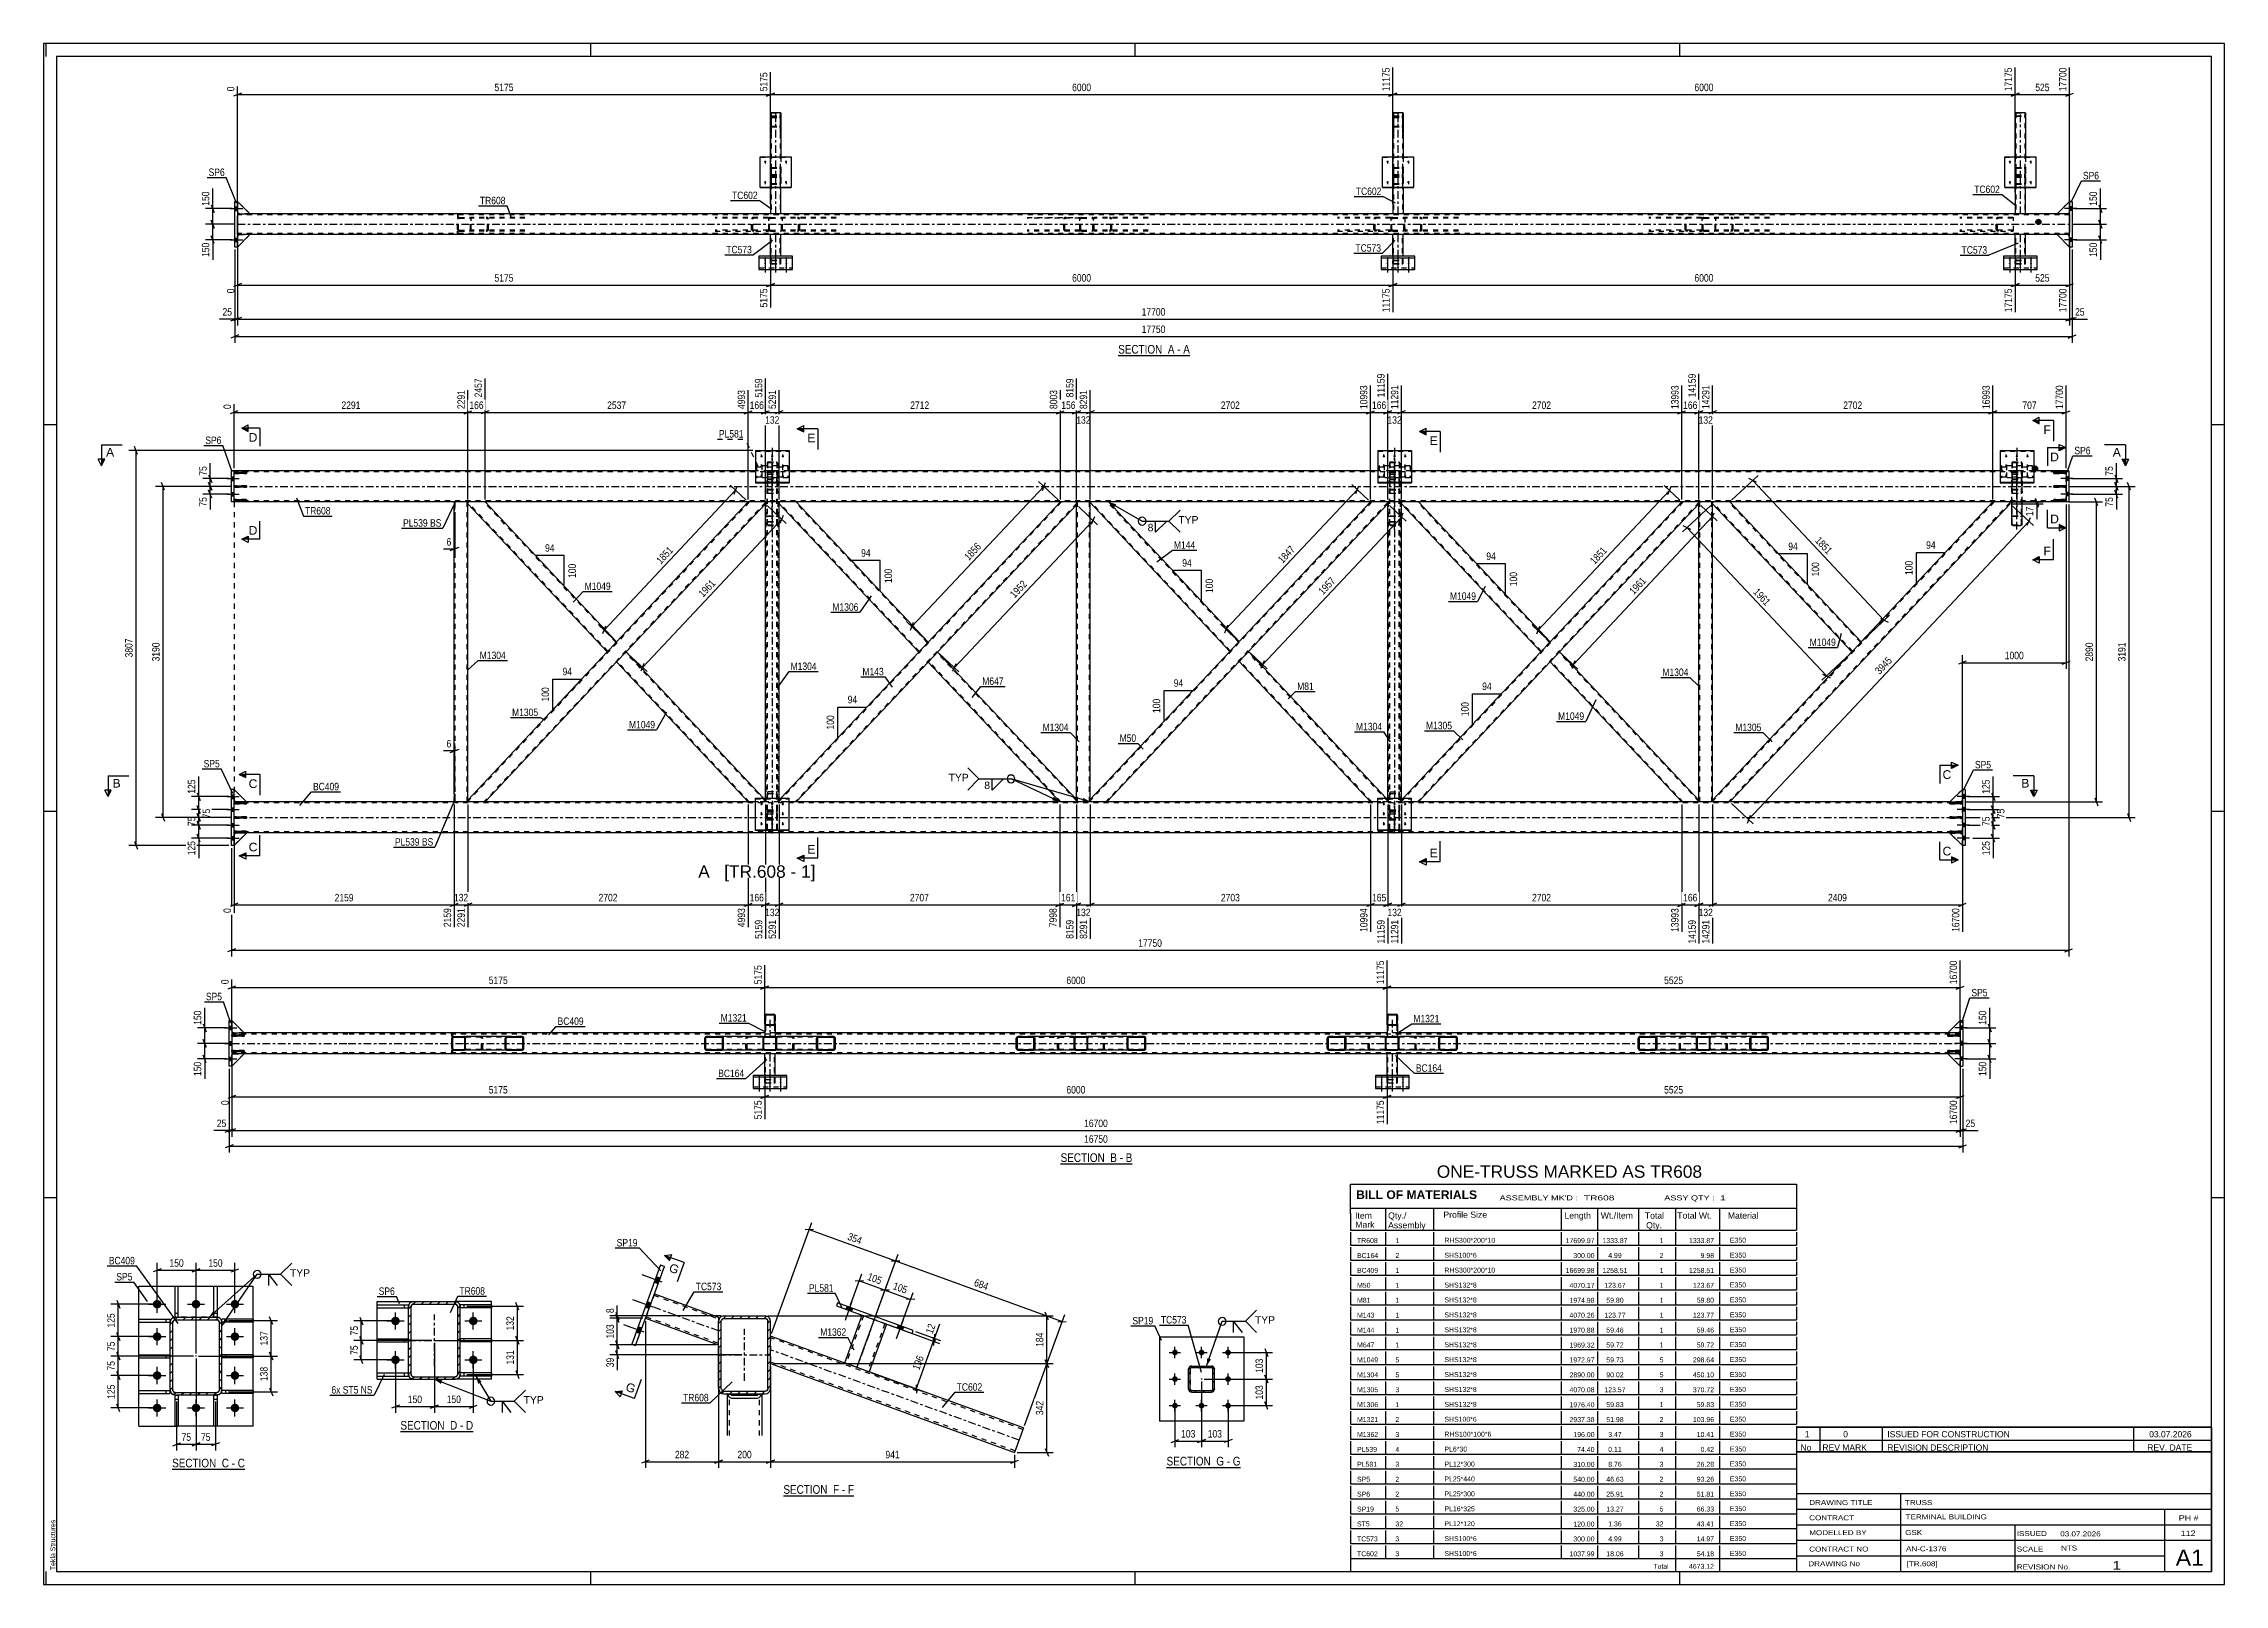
# Model space of a CAD drawing. Header units: millimetres. Extents: x -73 to 768, y -423 to 171.
import ezdxf

# ---------------------------------------------------------------- set-up
doc = ezdxf.new("R2010")
doc.units = ezdxf.units.MM
doc.linetypes.add('DXK_LINE_DOT2', pattern=[3.9198, 1.9599, -1.9599])
doc.linetypes.add('DXK_LINE_DOT3', pattern=[5.9187, 2.979, -0.9799, 0.9799, -0.9799])
doc.styles.add('Arial', font='ARIAL.TTF', dxfattribs={"height": 0.2})
doc.styles.add('Arial Bold', font='ARIALBD.TTF', dxfattribs={"height": 0.2})
doc.styles.add('Arial Narrow', font='ARIALN.TTF', dxfattribs={"height": 0.2})

# ---------------------------------------------------------------- blocks, each defined once
blk = doc.blocks.new('Unknown-761549890-18 - 4044')
at = {"color": 6, "linetype": 'Continuous'}
blk.add_line((211.84, -389.12), (239.06, -389.12), dxfattribs=at)
at = {"color": 0, "linetype": 'Continuous'}
blk.add_wipeout([(229.95, -388.37), (229.95, -384.87), (211.84, -384.87), (211.84, -388.37)], dxfattribs=at)
blk.add_wipeout([(233.34, -388.37), (233.34, -384.87), (231, -384.87), (231, -388.37)], dxfattribs=at)
at = {"color": 7, "linetype": 'Continuous', "style": 'Arial Narrow'}
blk.add_text('SECTION ', height=3.34, dxfattribs=at).set_placement((211.84, -388.37))
at = {"color": 0, "linetype": 'Continuous'}
blk.add_wipeout([(235.67, -388.37), (235.67, -384.87), (234.39, -384.87), (234.39, -388.37)], dxfattribs=at)
blk.add_wipeout([(239.06, -388.37), (239.06, -384.87), (236.72, -384.87), (236.72, -388.37)], dxfattribs=at)
at = {"color": 7, "linetype": 'Continuous', "style": 'Arial Narrow'}
for s, p in [('F', (231, -388.37)), ('F', (236.72, -388.37)), ('-', (234.39, -388.37))]:
    blk.add_text(s, height=3.34, dxfattribs=at).set_placement(p)
blk = doc.blocks.new('Unknown-761549890-1163')
at = {"color": 5, "linetype": 'Continuous'}
for p, q in [((767.56, 170.71), (-73.44, 170.71)), ((-73.44, 170.71), (-73.44, -423.29)), ((-72.44, 165.71), (-72.44, 170.71)), ((137.56, 165.71), (137.56, 170.71)), ((347.56, 165.71), (347.56, 170.71)), ((557.56, 165.71), (557.56, 170.71)), ((767.56, -423.29), (767.56, 170.71)), ((762.56, 165.71), (-68.44, 165.71)), ((-68.44, 165.71), (-68.44, -418.29)), ((762.56, -418.29), (762.56, 165.71)), ((-68.44, 23.71), (-73.44, 23.71)), ((767.56, 23.71), (762.56, 23.71)), ((-68.44, -125.29), (-73.44, -125.29)), ((767.56, -125.29), (762.56, -125.29)), ((-68.44, -274.29), (-73.44, -274.29)), ((767.56, -274.29), (762.56, -274.29)), ((-72.44, -423.29), (-72.44, -418.29)), ((-68.44, -418.29), (762.56, -418.29)), ((137.56, -423.29), (137.56, -418.29)), ((347.56, -423.29), (347.56, -418.29)), ((557.56, -423.29), (557.56, -418.29)), ((-73.44, -423.29), (767.56, -423.29))]:
    blk.add_line(p, q, dxfattribs=at)
at = {"color": 174, "linetype": 'Continuous', "style": 'Arial'}
blk.add_text('Tekla Structures', height=1.9102, rotation=90, dxfattribs=at).set_placement((-68.94, -417.79))
blk = doc.blocks.new('Unknown-761549890-15518')
at = {"color": 7, "linetype": 'Continuous'}
for p, q in [((430.56, -269.04), (602.55, -269.04)), ((430.56, -280.29), (430.56, -269.04)), ((602.56, -269.04), (602.56, -280.29)), ((430.56, -278.29), (602.56, -278.29)), ((430.56, -280.29), (430.56, -285.29)), ((430.56, -285.29), (430.56, -286.79)), ((444.06, -278.29), (444.06, -286.79)), ((462.56, -278.29), (462.56, -286.79)), ((511.83, -278.29), (511.83, -286.79)), ((525.83, -278.29), (525.83, -286.79)), ((541.56, -278.29), (541.56, -286.79)), ((555.83, -278.29), (555.83, -286.79)), ((572.83, -278.29), (572.83, -286.79)), ((602.56, -280.29), (602.56, -286.79)), ((430.56, -286.79), (602.56, -286.79)), ((430.56, -287.56), (430.56, -292.54)), ((430.56, -292.54), (602.56, -292.54)), ((430.56, -293.31), (430.56, -298.29)), ((444.06, -287.56), (444.06, -292.54)), ((444.06, -293.31), (444.06, -298.29)), ((462.56, -287.56), (462.56, -292.54)), ((462.56, -293.31), (462.56, -298.29)), ((511.83, -287.56), (511.83, -292.54)), ((511.83, -293.31), (511.83, -298.29)), ((525.83, -287.56), (525.83, -292.54)), ((525.83, -293.31), (525.83, -298.29)), ((541.56, -287.56), (541.56, -292.54)), ((541.56, -293.31), (541.56, -298.29)), ((555.83, -287.56), (555.83, -292.54)), ((555.83, -293.31), (555.83, -298.29)), ((572.83, -287.56), (572.83, -292.54)), ((572.83, -293.31), (572.83, -298.29)), ((602.56, -287.56), (602.56, -292.54)), ((602.56, -293.31), (602.56, -298.29)), ((430.56, -298.29), (602.56, -298.29)), ((430.56, -299.06), (430.56, -304.04)), ((444.06, -299.06), (444.06, -304.04)), ((462.56, -299.06), (462.56, -304.04)), ((511.83, -299.06), (511.83, -304.04)), ((525.83, -299.06), (525.83, -304.04)), ((541.56, -299.06), (541.56, -304.04)), ((555.83, -299.06), (555.83, -304.04)), ((572.83, -299.06), (572.83, -304.04)), ((602.56, -299.06), (602.56, -304.04)), ((430.56, -304.04), (602.56, -304.04)), ((430.56, -304.81), (430.56, -309.79)), ((430.56, -309.79), (602.56, -309.79)), ((430.56, -310.56), (430.56, -315.54)), ((444.06, -304.81), (444.06, -309.79)), ((444.06, -310.56), (444.06, -315.54)), ((462.56, -304.81), (462.56, -309.79)), ((462.56, -310.56), (462.56, -315.54)), ((511.83, -304.81), (511.83, -309.79)), ((511.83, -310.56), (511.83, -315.54)), ((525.83, -304.81), (525.83, -309.79)), ((525.83, -310.56), (525.83, -315.54)), ((541.56, -304.81), (541.56, -309.79)), ((541.56, -310.56), (541.56, -315.54)), ((555.83, -304.81), (555.83, -309.79)), ((555.83, -310.56), (555.83, -315.54)), ((572.83, -304.81), (572.83, -309.79)), ((572.83, -310.56), (572.83, -315.54)), ((602.56, -304.81), (602.56, -309.79)), ((602.56, -310.56), (602.56, -315.54)), ((430.56, -315.54), (602.56, -315.54)), ((430.56, -316.31), (430.56, -321.29)), ((444.06, -316.31), (444.06, -321.29)), ((462.56, -316.31), (462.56, -321.29)), ((511.83, -316.31), (511.83, -321.29)), ((525.83, -316.31), (525.83, -321.29)), ((541.56, -316.31), (541.56, -321.29)), ((555.83, -316.31), (555.83, -321.29)), ((572.83, -316.31), (572.83, -321.29)), ((602.56, -316.31), (602.56, -321.29)), ((430.56, -321.29), (602.56, -321.29)), ((430.56, -322.06), (430.56, -327.04)), ((430.56, -327.04), (602.56, -327.04)), ((430.56, -327.81), (430.56, -332.79)), ((444.06, -322.06), (444.06, -327.04)), ((444.06, -327.81), (444.06, -332.79)), ((462.56, -322.06), (462.56, -327.04)), ((462.56, -327.81), (462.56, -332.79)), ((511.83, -322.06), (511.83, -327.04)), ((511.83, -327.81), (511.83, -332.79)), ((525.83, -322.06), (525.83, -327.04)), ((525.83, -327.81), (525.83, -332.79)), ((541.56, -322.06), (541.56, -327.04)), ((541.56, -327.81), (541.56, -332.79)), ((555.83, -322.06), (555.83, -327.04)), ((555.83, -327.81), (555.83, -332.79)), ((572.83, -322.06), (572.83, -327.04)), ((572.83, -327.81), (572.83, -332.79)), ((602.56, -322.06), (602.56, -327.04)), ((602.56, -327.81), (602.56, -332.79)), ((430.56, -332.79), (602.56, -332.79)), ((430.56, -333.56), (430.56, -338.54)), ((444.06, -333.56), (444.06, -338.54)), ((462.56, -333.56), (462.56, -338.54)), ((511.83, -333.56), (511.83, -338.54)), ((525.83, -333.56), (525.83, -338.54)), ((541.56, -333.56), (541.56, -338.54)), ((555.83, -333.56), (555.83, -338.54)), ((572.83, -333.56), (572.83, -338.54)), ((602.56, -333.56), (602.56, -338.54)), ((430.56, -338.54), (602.56, -338.54)), ((430.56, -339.31), (430.56, -344.29)), ((430.56, -344.29), (602.56, -344.29)), ((444.06, -339.31), (444.06, -344.29)), ((462.56, -339.31), (462.56, -344.29)), ((511.83, -339.31), (511.83, -344.29)), ((525.83, -339.31), (525.83, -344.29)), ((541.56, -339.31), (541.56, -344.29)), ((555.83, -339.31), (555.83, -344.29)), ((572.83, -339.31), (572.83, -344.29)), ((602.56, -339.31), (602.56, -344.29)), ((430.56, -345.06), (430.56, -350.04)), ((430.56, -350.04), (602.56, -350.04)), ((430.56, -350.81), (430.56, -355.79)), ((444.06, -345.06), (444.06, -350.04)), ((444.06, -350.81), (444.06, -355.79)), ((462.56, -345.06), (462.56, -350.04)), ((462.56, -350.81), (462.56, -355.79)), ((511.83, -345.06), (511.83, -350.04)), ((511.83, -350.81), (511.83, -355.79)), ((525.83, -345.06), (525.83, -350.04)), ((525.83, -350.81), (525.83, -355.79)), ((541.56, -345.06), (541.56, -350.04)), ((541.56, -350.81), (541.56, -355.79)), ((555.83, -345.06), (555.83, -350.04)), ((555.83, -350.81), (555.83, -355.79)), ((572.83, -345.06), (572.83, -350.04)), ((572.83, -350.81), (572.83, -355.79)), ((602.56, -345.06), (602.56, -350.04)), ((602.56, -350.81), (602.56, -355.79)), ((430.56, -355.79), (602.56, -355.79)), ((430.56, -356.56), (430.56, -361.54)), ((430.56, -361.54), (602.56, -361.54)), ((444.06, -356.56), (444.06, -361.54)), ((462.56, -356.56), (462.56, -361.54)), ((511.83, -356.56), (511.83, -361.54)), ((525.83, -356.56), (525.83, -361.54)), ((541.56, -356.56), (541.56, -361.54)), ((555.83, -356.56), (555.83, -361.54)), ((572.83, -356.56), (572.83, -361.54)), ((602.56, -356.56), (602.56, -361.54)), ((430.56, -362.31), (430.56, -367.29)), ((430.56, -367.29), (602.56, -367.29)), ((430.56, -368.06), (430.56, -373.04)), ((444.06, -362.31), (444.06, -367.29)), ((444.06, -368.06), (444.06, -373.04)), ((462.56, -362.31), (462.56, -367.29)), ((462.56, -368.06), (462.56, -373.04)), ((511.83, -362.31), (511.83, -367.29)), ((511.83, -368.06), (511.83, -373.04)), ((525.83, -362.31), (525.83, -367.29)), ((525.83, -368.06), (525.83, -373.04)), ((541.56, -362.31), (541.56, -367.29)), ((541.56, -368.06), (541.56, -373.04)), ((555.83, -362.31), (555.83, -367.29)), ((555.83, -368.06), (555.83, -373.04)), ((572.83, -362.31), (572.83, -367.29)), ((572.83, -368.06), (572.83, -373.04)), ((602.56, -362.31), (602.56, -367.29)), ((602.56, -368.06), (602.56, -373.04)), ((430.56, -373.04), (602.56, -373.04)), ((430.56, -373.81), (430.56, -378.79)), ((444.06, -373.81), (444.06, -378.79)), ((462.56, -373.81), (462.56, -378.79)), ((511.83, -373.81), (511.83, -378.79)), ((525.83, -373.81), (525.83, -378.79)), ((541.56, -373.81), (541.56, -378.79)), ((555.83, -373.81), (555.83, -378.79)), ((572.83, -373.81), (572.83, -378.79)), ((602.56, -373.81), (602.56, -378.79)), ((430.56, -378.79), (602.56, -378.79)), ((430.56, -379.56), (430.56, -384.54)), ((430.56, -384.54), (602.56, -384.54)), ((430.56, -385.31), (430.56, -390.29)), ((444.06, -379.56), (444.06, -384.54)), ((444.06, -385.31), (444.06, -390.29)), ((462.56, -379.56), (462.56, -384.54)), ((462.56, -385.31), (462.56, -390.29)), ((511.83, -379.56), (511.83, -384.54)), ((511.83, -385.31), (511.83, -390.29)), ((525.83, -379.56), (525.83, -384.54)), ((525.83, -385.31), (525.83, -390.29)), ((541.56, -379.56), (541.56, -384.54)), ((541.56, -385.31), (541.56, -390.29)), ((555.83, -379.56), (555.83, -384.54)), ((555.83, -385.31), (555.83, -390.29)), ((572.83, -379.56), (572.83, -384.54)), ((572.83, -385.31), (572.83, -390.29)), ((602.56, -379.56), (602.56, -384.54)), ((602.56, -385.31), (602.56, -390.29)), ((430.56, -390.29), (602.56, -390.29)), ((430.56, -391.06), (430.56, -396.04)), ((444.06, -391.06), (444.06, -396.04)), ((462.56, -391.06), (462.56, -396.04)), ((511.83, -391.06), (511.83, -396.04)), ((525.83, -391.06), (525.83, -396.04)), ((541.56, -391.06), (541.56, -396.04)), ((555.83, -391.06), (555.83, -396.04)), ((572.83, -391.06), (572.83, -396.04)), ((602.56, -391.06), (602.56, -396.04)), ((430.56, -396.04), (602.56, -396.04)), ((430.56, -396.81), (430.56, -401.79)), ((430.56, -401.79), (602.56, -401.79)), ((430.56, -402.56), (430.56, -407.54)), ((444.06, -396.81), (444.06, -401.79)), ((444.06, -402.56), (444.06, -407.54)), ((462.56, -396.81), (462.56, -401.79)), ((462.56, -402.56), (462.56, -407.54)), ((511.83, -396.81), (511.83, -401.79)), ((511.83, -402.56), (511.83, -407.54)), ((525.83, -396.81), (525.83, -401.79)), ((525.83, -402.56), (525.83, -407.54)), ((541.56, -396.81), (541.56, -401.79)), ((541.56, -402.56), (541.56, -407.54)), ((555.83, -396.81), (555.83, -401.79)), ((555.83, -402.56), (555.83, -407.54)), ((572.83, -396.81), (572.83, -401.79)), ((572.83, -402.56), (572.83, -407.54)), ((602.56, -396.81), (602.56, -401.79)), ((602.56, -402.56), (602.56, -407.54)), ((430.56, -407.54), (602.56, -407.54)), ((430.56, -408.31), (430.56, -413.29)), ((444.06, -408.31), (444.06, -413.29)), ((462.56, -408.31), (462.56, -413.29)), ((511.83, -408.31), (511.83, -413.29)), ((525.83, -408.31), (525.83, -413.29)), ((541.56, -408.31), (541.56, -413.29)), ((555.83, -408.31), (555.83, -413.29)), ((572.83, -408.31), (572.83, -413.29)), ((602.56, -408.31), (602.56, -413.29)), ((430.56, -413.29), (602.56, -413.29)), ((430.56, -413.29), (602.56, -413.29)), ((430.56, -413.29), (430.56, -418.29)), ((430.56, -418.29), (602.56, -418.29)), ((555.83, -413.29), (555.83, -418.29)), ((572.83, -413.29), (572.83, -418.29)), ((602.56, -413.29), (602.56, -418.29))]:
    blk.add_line(p, q, dxfattribs=at)
at = {"color": 7}
for s, height, style, p in [('BILL OF MATERIALS', 3.3405, 'Arial Bold', (432.71, -274.73)), ('Mark', 2.388, 'Arial', (432.39, -285.79)), ('Profile Size', 2.3877, 'Arial', (466.37, -281.96))]:
    blk.add_text(s, height=height, dxfattribs=dict(at, style=style)).set_placement(p)
at = {"color": 7, "linetype": 'Continuous', "style": 'Arial Narrow'}
for s, height, width, p in [("ASSEMBLY MK'D :", 1.9089, 1.6, (488.06, -275.24)), ('TR608', 1.909, 1.794707, (520.56, -275.24)), ('ASSY QTY :', 1.909, 1.6, (551.56, -275.24)), ('1', 1.91, 1.794707, (573.06, -275.24))]:
    blk.add_text(s, height=height, dxfattribs=dict(at, width=width)).set_placement(p)
at = {"color": 7, "linetype": 'Continuous'}
for s, height, style, p in [('Item', 2.388, 'Arial', (432.3, -282.29)), ('Assembly', 2.388, 'Arial', (445.06, -286.02)), ('Qty./', 2.388, 'Arial', (445.06, -282.29)), ('Length', 2.388, 'Arial', (513.06, -282.29)), ('Wt./Item', 2.388, 'Arial', (527.06, -282.29)), ('Total', 2.388, 'Arial', (544.06, -282.29)), ('Qty.', 2.388, 'Arial', (544.56, -286.02)), ('Total Wt.', 2.388, 'Arial', (556.56, -282.29)), ('Material', 2.388, 'Arial', (576.06, -282.29)), ('TR608', 1.91, 'Arial', (433.06, -291.7)), ('1', 1.91, 'Arial', (447.87, -291.7)), ('RHS300*200*10', 1.9102, 'Arial', (466.77, -291.6)), ('17699.97', 1.91, 'Arial', (513.52, -291.73)), ('1333.87', 1.91, 'Arial', (527.72, -291.7)), ('1', 1.91, 'Arial', (549.77, -291.7)), ('1333.87', 1.91, 'Arial', (561.11, -291.7)), ('E350', 1.91, 'Arial', (576.87, -291.56)), ('BC164', 1.91, 'Arial', (433.06, -297.45)), ('BC409', 1.91, 'Arial', (433.06, -303.2)), ('2', 1.91, 'Arial', (447.87, -297.45)), ('1', 1.91, 'Arial', (447.87, -303.2)), ('SHS100*6', 1.91, 'Arial', (466.77, -297.35)), ('RHS300*200*10', 1.9102, 'Arial', (466.77, -303.1)), ('16699.98', 1.91, 'Arial', (513.52, -303.23)), ('300.00', 1.91, 'Arial', (516.49, -297.48)), ('1258.51', 1.91, 'Arial', (527.72, -303.2)), ('4.99', 1.91, 'Arial', (529.94, -297.45)), ('2', 1.91, 'Arial', (549.77, -297.45)), ('1', 1.91, 'Arial', (549.77, -303.2)), ('1258.51', 1.91, 'Arial', (561.11, -303.2)), ('9.98', 1.91, 'Arial', (565.56, -297.45)), ('E350', 1.91, 'Arial', (576.87, -297.31)), ('E350', 1.91, 'Arial', (576.87, -303.06)), ('M50', 1.91, 'Arial', (433.06, -308.95)), ('1', 1.91, 'Arial', (447.87, -308.95)), ('SHS132*8', 1.91, 'Arial', (466.77, -308.85)), ('4070.17', 1.91, 'Arial', (515.01, -308.98)), ('123.67', 1.91, 'Arial', (528.46, -308.95)), ('1', 1.91, 'Arial', (549.77, -308.95)), ('123.67', 1.91, 'Arial', (562.59, -308.95)), ('E350', 1.91, 'Arial', (576.87, -308.81)), ('M81', 1.91, 'Arial', (433.06, -314.7)), ('M143', 1.91, 'Arial', (433.06, -320.45)), ('1', 1.91, 'Arial', (447.87, -314.7)), ('1', 1.91, 'Arial', (447.87, -320.45)), ('SHS132*8', 1.91, 'Arial', (466.77, -314.6)), ('SHS132*8', 1.91, 'Arial', (466.77, -320.35)), ('4070.26', 1.91, 'Arial', (515.01, -320.48)), ('1974.98', 1.91, 'Arial', (515.01, -314.73)), ('123.77', 1.91, 'Arial', (528.46, -320.45)), ('59.80', 1.91, 'Arial', (529.2, -314.7)), ('1', 1.91, 'Arial', (549.77, -314.7)), ('1', 1.91, 'Arial', (549.77, -320.45)), ('123.77', 1.91, 'Arial', (562.59, -320.45)), ('59.80', 1.91, 'Arial', (564.07, -314.7)), ('E350', 1.91, 'Arial', (576.87, -314.56)), ('E350', 1.91, 'Arial', (576.87, -320.31)), ('M144', 1.91, 'Arial', (433.06, -326.2)), ('1', 1.91, 'Arial', (447.87, -326.2)), ('SHS132*8', 1.91, 'Arial', (466.77, -326.1)), ('1970.88', 1.91, 'Arial', (515.01, -326.23)), ('59.46', 1.91, 'Arial', (529.2, -326.2)), ('1', 1.91, 'Arial', (549.77, -326.2)), ('59.46', 1.91, 'Arial', (564.07, -326.2)), ('E350', 1.91, 'Arial', (576.87, -326.06)), ('M647', 1.91, 'Arial', (433.06, -331.95)), ('M1049', 1.91, 'Arial', (433.06, -337.7)), ('5', 1.91, 'Arial', (447.87, -337.7)), ('1', 1.91, 'Arial', (447.87, -331.95)), ('SHS132*8', 1.91, 'Arial', (466.77, -331.85)), ('SHS132*8', 1.91, 'Arial', (466.77, -337.6)), ('1969.32', 1.91, 'Arial', (515.01, -331.98)), ('1972.97', 1.91, 'Arial', (515.01, -337.73)), ('59.72', 1.91, 'Arial', (529.2, -331.95)), ('59.73', 1.91, 'Arial', (529.2, -337.7)), ('5', 1.91, 'Arial', (549.77, -337.7)), ('1', 1.91, 'Arial', (549.77, -331.95)), ('298.64', 1.91, 'Arial', (562.59, -337.7)), ('59.72', 1.91, 'Arial', (564.07, -331.95)), ('E350', 1.91, 'Arial', (576.87, -331.81)), ('E350', 1.91, 'Arial', (576.87, -337.56)), ('M1304', 1.91, 'Arial', (433.06, -343.45)), ('5', 1.91, 'Arial', (447.87, -343.45)), ('SHS132*8', 1.91, 'Arial', (466.77, -343.35)), ('2890.00', 1.91, 'Arial', (515.01, -343.48)), ('90.02', 1.91, 'Arial', (529.2, -343.45)), ('5', 1.91, 'Arial', (549.77, -343.45)), ('450.10', 1.91, 'Arial', (562.59, -343.45)), ('E350', 1.91, 'Arial', (576.87, -343.31)), ('M1305', 1.91, 'Arial', (433.06, -349.2)), ('M1306', 1.91, 'Arial', (433.06, -354.95)), ('3', 1.91, 'Arial', (447.87, -349.2)), ('1', 1.91, 'Arial', (447.87, -354.95)), ('SHS132*8', 1.91, 'Arial', (466.77, -349.1)), ('SHS132*8', 1.91, 'Arial', (466.77, -354.85)), ('4070.08', 1.91, 'Arial', (515.01, -349.23)), ('1976.40', 1.91, 'Arial', (515.01, -354.98)), ('123.57', 1.91, 'Arial', (528.46, -349.2)), ('59.83', 1.91, 'Arial', (529.2, -354.95)), ('3', 1.91, 'Arial', (549.77, -349.2)), ('1', 1.91, 'Arial', (549.77, -354.95)), ('370.72', 1.91, 'Arial', (562.59, -349.2)), ('59.83', 1.91, 'Arial', (564.07, -354.95)), ('E350', 1.91, 'Arial', (576.87, -349.06)), ('E350', 1.91, 'Arial', (576.87, -354.81)), ('M1321', 1.91, 'Arial', (433.06, -360.7)), ('2', 1.91, 'Arial', (447.87, -360.7)), ('SHS100*6', 1.91, 'Arial', (466.77, -360.6)), ('2937.38', 1.91, 'Arial', (515.01, -360.73)), ('51.98', 1.91, 'Arial', (529.2, -360.7)), ('2', 1.91, 'Arial', (549.77, -360.7)), ('103.96', 1.91, 'Arial', (562.59, -360.7)), ('E350', 1.91, 'Arial', (576.87, -360.56)), ('M1362', 1.91, 'Arial', (433.06, -366.45)), ('3', 1.91, 'Arial', (447.87, -366.45)), ('RHS100*100*6', 1.9102, 'Arial', (466.77, -366.35)), ('196.00', 1.91, 'Arial', (516.49, -366.49)), ('3.47', 1.91, 'Arial', (529.94, -366.45)), ('3', 1.91, 'Arial', (549.77, -366.45)), ('10.41', 1.91, 'Arial', (564.07, -366.45)), ('E350', 1.91, 'Arial', (576.87, -366.31)), ('PL539', 1.91, 'Arial', (433.06, -372.2)), ('PL581', 1.91, 'Arial', (433.06, -377.95)), ('4', 1.91, 'Arial', (447.87, -372.2)), ('3', 1.91, 'Arial', (447.87, -377.95)), ('PL6*30', 1.91, 'Arial', (466.77, -372.1)), ('PL12*300', 1.91, 'Arial', (466.77, -377.85)), ('310.00', 1.91, 'Arial', (516.49, -377.99)), ('74.40', 1.91, 'Arial', (517.97, -372.24)), ('0.11', 1.91, 'Arial', (529.94, -372.2)), ('8.76', 1.91, 'Arial', (529.94, -377.95)), ('4', 1.91, 'Arial', (549.77, -372.2)), ('3', 1.91, 'Arial', (549.77, -377.95)), ('26.28', 1.91, 'Arial', (564.07, -377.95)), ('0.42', 1.91, 'Arial', (565.56, -372.2)), ('E350', 1.91, 'Arial', (576.87, -372.06)), ('E350', 1.91, 'Arial', (576.87, -377.81)), ('SP5', 1.91, 'Arial', (433.06, -383.7)), ('2', 1.91, 'Arial', (447.87, -383.7)), ('PL25*440', 1.91, 'Arial', (466.77, -383.6)), ('540.00', 1.91, 'Arial', (516.49, -383.74)), ('46.63', 1.91, 'Arial', (529.2, -383.7)), ('2', 1.91, 'Arial', (549.77, -383.7)), ('93.26', 1.91, 'Arial', (564.07, -383.7)), ('E350', 1.91, 'Arial', (576.87, -383.56)), ('SP6', 1.91, 'Arial', (433.06, -389.45)), ('SP19', 1.91, 'Arial', (433.06, -395.2)), ('5', 1.91, 'Arial', (447.87, -395.2)), ('2', 1.91, 'Arial', (447.87, -389.45)), ('PL25*300', 1.91, 'Arial', (466.77, -389.35)), ('PL16*325', 1.91, 'Arial', (466.77, -395.1)), ('440.00', 1.91, 'Arial', (516.49, -389.49)), ('325.00', 1.91, 'Arial', (516.49, -395.24)), ('25.91', 1.91, 'Arial', (529.2, -389.45)), ('13.27', 1.91, 'Arial', (529.2, -395.2)), ('5', 1.91, 'Arial', (549.77, -395.2)), ('2', 1.91, 'Arial', (549.77, -389.45)), ('51.81', 1.91, 'Arial', (564.07, -389.45)), ('66.33', 1.91, 'Arial', (564.07, -395.2)), ('E350', 1.91, 'Arial', (576.87, -389.31)), ('E350', 1.91, 'Arial', (576.87, -395.06)), ('ST5', 1.91, 'Arial', (433.06, -400.95)), ('32', 1.91, 'Arial', (447.87, -400.95)), ('PL12*120', 1.91, 'Arial', (466.77, -400.85)), ('120.00', 1.91, 'Arial', (516.49, -400.99)), ('1.36', 1.91, 'Arial', (529.94, -400.95)), ('32', 1.91, 'Arial', (548.29, -400.95)), ('43.41', 1.91, 'Arial', (564.07, -400.95)), ('E350', 1.91, 'Arial', (576.87, -400.81)), ('TC573', 1.91, 'Arial', (433.06, -406.7)), ('TC602', 1.91, 'Arial', (433.06, -412.45)), ('3', 1.91, 'Arial', (447.87, -406.7)), ('3', 1.91, 'Arial', (447.87, -412.45)), ('SHS100*6', 1.91, 'Arial', (466.77, -406.6)), ('SHS100*6', 1.91, 'Arial', (466.77, -412.35)), ('1037.99', 1.91, 'Arial', (515.01, -412.49)), ('300.00', 1.91, 'Arial', (516.49, -406.74)), ('18.06', 1.91, 'Arial', (529.2, -412.45)), ('4.99', 1.91, 'Arial', (529.94, -406.7)), ('3', 1.91, 'Arial', (549.77, -406.7)), ('3', 1.91, 'Arial', (549.77, -412.45)), ('54.18', 1.91, 'Arial', (564.07, -412.45)), ('14.97', 1.91, 'Arial', (564.07, -406.7)), ('E350', 1.91, 'Arial', (576.87, -406.56)), ('E350', 1.91, 'Arial', (576.87, -412.31)), ('Total', 1.909, 'Arial Narrow', (547.39, -417.29)), ('4673.12', 1.91, 'Arial', (561.07, -417.29))]:
    blk.add_text(s, height=height, dxfattribs=dict(at, style=style)).set_placement(p)
blk = doc.blocks.new('Unknown-761549890-15519')
at = {"color": 2, "linetype": 'Continuous'}
blk.add_line((456.56, -269.04), (574.06, -269.04), dxfattribs=at)
at = {"color": 7, "style": 'Arial'}
blk.add_text('ONE-TRUSS MARKED AS TR608', height=4.7754, dxfattribs=at).set_placement((463.82, -266.54))
blk = doc.blocks.new('Unknown-761549890-15520')
at = {"color": 7, "linetype": 'Continuous'}
for p, q in [((602.56, -372.24), (602.56, -418.29)), ((602.56, -372.24), (762.56, -372.24)), ((762.56, -372.29), (762.56, -418.29)), ((602.56, -388.29), (762.56, -388.29)), ((602.56, -394.29), (762.56, -394.29)), ((642.7, -388.29), (642.7, -418.29)), ((744.56, -418.24), (744.56, -394.24)), ((602.56, -400.29), (762.56, -400.29)), ((686.7, -400.29), (686.7, -418.29)), ((602.56, -406.29), (762.56, -406.29)), ((602.56, -412.29), (744.56, -412.29)), ((602.56, -418.29), (762.56, -418.29))]:
    blk.add_line(p, q, dxfattribs=at)
at = {"color": 7, "style": 'Arial Narrow'}
for s, height, width, p in [('DRAWING TITLE', 1.9089, 1.425378, (607.44, -392.69)), ('TRUSS', 1.909, 1.425378, (644.36, -392.71)), ('CONTRACT', 1.909, 1.425378, (607.44, -398.58)), ('MODELLED BY', 1.9089, 1.425378, (607.44, -404.31)), ('GSK', 1.909, 1.425378, (644.44, -404.25)), ('TERMINAL BUILDING', 1.9089, 1.425378, (644.61, -398.22)), ('ISSUED', 1.909, 1.425378, (687.5, -404.65)), ('03.07.2026', 1.909, 1.425378, (704.25, -404.77)), ('CONTRACT NO', 1.9089, 1.425378, (607.44, -410.63)), ('AN-C-1376', 1.909, 1.425378, (644.78, -410.51)), ('SCALE', 1.909, 1.425378, (687.5, -410.64)), ('A1', 6.204, 1.25, (748.8, -416.09)), ('DRAWING No', 1.909, 1.425378, (607.11, -416.29)), ('[TR.608]', 1.909, 1.425378, (645.02, -416.3)), ('REVISION No.', 1.9089, 1.425378, (687.5, -417.52)), ('1', 3.34, 1.5, (724.47, -417.61))]:
    blk.add_text(s, height=height, dxfattribs=dict(at, width=width)).set_placement(p)
at = {"color": 7, "linetype": 'Continuous', "style": 'Arial Narrow'}
for s, height, width, p in [('PH #', 2.1, 1.42538, (749.96, -398.74)), ('112', 2.1, 1.42538, (750.74, -404.64)), ('NTS', 1.909, 1.425378, (704.56, -410.24))]:
    blk.add_text(s, height=height, dxfattribs=dict(at, width=width)).set_placement(p)
blk = doc.blocks.new('Unknown-761549890-15521')
at = {"color": 7, "linetype": 'Continuous'}
for p, q in [((602.56, -362.74), (762.56, -362.74)), ((762.56, -362.74), (602.56, -362.74)), ((602.56, -362.74), (602.56, -367.74)), ((602.56, -367.74), (762.56, -367.74)), ((602.56, -367.74), (602.56, -372.24)), ((602.56, -367.74), (762.56, -367.74)), ((611.56, -362.74), (611.56, -367.74)), ((611.56, -367.74), (611.56, -372.24)), ((635.56, -362.74), (635.56, -367.74)), ((635.56, -367.74), (635.56, -372.24)), ((732.56, -362.74), (732.56, -367.74)), ((732.56, -367.74), (732.56, -372.24)), ((762.56, -362.74), (762.56, -367.74)), ((762.56, -367.74), (762.56, -372.24)), ((762.56, -372.24), (602.56, -372.24))]:
    blk.add_line(p, q, dxfattribs=at)
at = {"color": 7, "linetype": 'Continuous', "style": 'Arial Narrow'}
for s, height, width, p in [('No', 2.386, 1.2, (604.1, -371.74)), ('1', 2.39, 1.196471, (605.71, -366.59)), ('REV MARK', 2.386, 1.2, (612.56, -371.74)), ('0', 2.39, 1.196471, (620.56, -366.59)), ('REVISION DESCRIPTION', 2.3861, 1.2, (637.56, -371.74)), ('ISSUED FOR CONSTRUCTION', 2.3861, 1.196471, (637.56, -366.59)), ('REV. DATE', 2.386, 1.2, (737.84, -371.74)), ('03.07.2026', 2.386, 1.196471, (738.56, -366.59))]:
    blk.add_text(s, height=height, dxfattribs=dict(at, width=width)).set_placement(p)
blk = doc.blocks.new('Unknown-761549890-20 - 1450')
at = {"color": 6, "linetype": 'Continuous'}
blk.add_line((359.63, -378.21), (388.13, -378.21), dxfattribs=at)
at = {"color": 0, "linetype": 'Continuous'}
blk.add_wipeout([(377.74, -377.46), (377.74, -373.96), (359.63, -373.96), (359.63, -377.46)], dxfattribs=at)
blk.add_wipeout([(381.78, -377.46), (381.78, -373.96), (378.79, -373.96), (378.79, -377.46)], dxfattribs=at)
at = {"color": 7, "linetype": 'Continuous', "style": 'Arial Narrow'}
blk.add_text('SECTION ', height=3.34, dxfattribs=at).set_placement((359.63, -377.46))
at = {"color": 0, "linetype": 'Continuous'}
blk.add_wipeout([(384.1, -377.46), (384.1, -373.96), (382.83, -373.96), (382.83, -377.46)], dxfattribs=at)
blk.add_wipeout([(388.13, -377.46), (388.13, -373.96), (385.15, -373.96), (385.15, -377.46)], dxfattribs=at)
at = {"color": 7, "linetype": 'Continuous', "style": 'Arial Narrow'}
for s, p in [('G', (378.79, -377.46)), ('-', (382.83, -377.46)), ('G', (385.15, -377.46))]:
    blk.add_text(s, height=3.34, dxfattribs=at).set_placement(p)
blk = doc.blocks.new('Unknown-761549890-12 - 2991')
at = {"color": 6, "linetype": 'Continuous'}
blk.add_line((340.96, 50.44), (368.61, 50.44), dxfattribs=at)
at = {"color": 0, "linetype": 'Continuous'}
blk.add_wipeout([(359.07, 51.19), (359.07, 54.69), (340.96, 54.69), (340.96, 51.19)], dxfattribs=at)
blk.add_wipeout([(362.68, 51.19), (362.68, 54.69), (360.12, 54.69), (360.12, 51.19)], dxfattribs=at)
at = {"color": 7, "linetype": 'Continuous', "style": 'Arial Narrow'}
blk.add_text('SECTION ', height=3.34, dxfattribs=at).set_placement((340.96, 51.19))
at = {"color": 0, "linetype": 'Continuous'}
blk.add_wipeout([(365, 51.19), (365, 54.69), (363.73, 54.69), (363.73, 51.19)], dxfattribs=at)
blk.add_wipeout([(368.61, 51.19), (368.61, 54.69), (366.05, 54.69), (366.05, 51.19)], dxfattribs=at)
at = {"color": 7, "linetype": 'Continuous', "style": 'Arial Narrow'}
for s, p in [('A', (360.12, 51.19)), ('-', (363.73, 51.19)), ('A', (366.05, 51.19))]:
    blk.add_text(s, height=3.34, dxfattribs=at).set_placement(p)
blk = doc.blocks.new('Unknown-761549890-13 - 2618')
at = {"color": 6, "linetype": 'Continuous'}
blk.add_line((318.77, -261.19), (346.41, -261.19), dxfattribs=at)
at = {"color": 0, "linetype": 'Continuous'}
blk.add_wipeout([(336.87, -260.44), (336.87, -256.94), (318.77, -256.94), (318.77, -260.44)], dxfattribs=at)
blk.add_wipeout([(340.48, -260.44), (340.48, -256.94), (337.92, -256.94), (337.92, -260.44)], dxfattribs=at)
at = {"color": 7, "linetype": 'Continuous', "style": 'Arial Narrow'}
blk.add_text('SECTION ', height=3.34, dxfattribs=at).set_placement((318.77, -260.44))
at = {"color": 0, "linetype": 'Continuous'}
blk.add_wipeout([(342.81, -260.44), (342.81, -256.94), (341.53, -256.94), (341.53, -260.44)], dxfattribs=at)
blk.add_wipeout([(346.41, -260.44), (346.41, -256.94), (343.86, -256.94), (343.86, -260.44)], dxfattribs=at)
at = {"color": 7, "linetype": 'Continuous', "style": 'Arial Narrow'}
for s, p in [('B', (337.92, -260.44)), ('-', (341.53, -260.44)), ('B', (343.86, -260.44))]:
    blk.add_text(s, height=3.34, dxfattribs=at).set_placement(p)
blk = doc.blocks.new('Unknown-761549890-14 - 3860')
at = {"color": 6, "linetype": 'Continuous'}
blk.add_line((-23.89, -378.93), (4.18, -378.93), dxfattribs=at)
at = {"color": 0, "linetype": 'Continuous'}
blk.add_wipeout([(-5.78, -378.18), (-5.78, -374.68), (-23.89, -374.68), (-23.89, -378.18)], dxfattribs=at)
blk.add_wipeout([(-1.96, -378.18), (-1.96, -374.68), (-4.73, -374.68), (-4.73, -378.18)], dxfattribs=at)
at = {"color": 7, "linetype": 'Continuous', "style": 'Arial Narrow'}
blk.add_text('SECTION ', height=3.34, dxfattribs=at).set_placement((-23.89, -378.18))
at = {"color": 0, "linetype": 'Continuous'}
blk.add_wipeout([(0.36, -378.18), (0.36, -374.68), (-0.91, -374.68), (-0.91, -378.18)], dxfattribs=at)
blk.add_wipeout([(4.18, -378.18), (4.18, -374.68), (1.41, -374.68), (1.41, -378.18)], dxfattribs=at)
at = {"color": 7, "linetype": 'Continuous', "style": 'Arial Narrow'}
for s, p in [('C', (-4.73, -378.18)), ('-', (-0.91, -378.18)), ('C', (1.41, -378.18))]:
    blk.add_text(s, height=3.34, dxfattribs=at).set_placement(p)
blk = doc.blocks.new('Unknown-761549890-17 - 2169')
at = {"color": 6, "linetype": 'Continuous'}
blk.add_line((64.15, -364.39), (92.22, -364.39), dxfattribs=at)
at = {"color": 0, "linetype": 'Continuous'}
blk.add_wipeout([(82.26, -363.64), (82.26, -360.14), (64.15, -360.14), (64.15, -363.64)], dxfattribs=at)
blk.add_wipeout([(86.08, -363.64), (86.08, -360.14), (83.31, -360.14), (83.31, -363.64)], dxfattribs=at)
at = {"color": 7, "linetype": 'Continuous', "style": 'Arial Narrow'}
blk.add_text('SECTION ', height=3.34, dxfattribs=at).set_placement((64.15, -363.64))
at = {"color": 0, "linetype": 'Continuous'}
blk.add_wipeout([(88.4, -363.64), (88.4, -360.14), (87.13, -360.14), (87.13, -363.64)], dxfattribs=at)
blk.add_wipeout([(92.22, -363.64), (92.22, -360.14), (89.45, -360.14), (89.45, -363.64)], dxfattribs=at)
at = {"color": 7, "linetype": 'Continuous', "style": 'Arial Narrow'}
for s, p in [('D', (83.31, -363.64)), ('D', (89.45, -363.64)), ('-', (87.13, -363.64))]:
    blk.add_text(s, height=3.34, dxfattribs=at).set_placement(p)
blk = doc.blocks.new('Part-761549890-4091 - 4044')
at = {"color": 7, "linetype": 'DXK_LINE_DOT2'}
for p, q in [((162.11, -311.26), (158.69, -320.65)), ((161.9, -311.82), (186.88, -320.91)), ((158.89, -320.09), (186.88, -330.28)), ((186.88, -320.65), (186.88, -320.27)), ((186.88, -330.92), (186.88, -321.81))]:
    blk.add_line(p, q, dxfattribs=at)
at = {"color": 7, "linetype": 'DXK_LINE_DOT3'}
blk.add_line((186.88, -325.59), (160.4, -315.96), dxfattribs=at)
at = {"color": 2, "linetype": 'Continuous'}
for p, q in [((162.11, -311.26), (186.88, -320.27)), ((158.69, -320.65), (186.88, -330.92)), ((186.88, -320.27), (186.88, -320.37)), ((186.88, -320.37), (186.88, -320.65)), ((186.88, -320.65), (186.88, -321.81))]:
    blk.add_line(p, q, dxfattribs=at)
blk = doc.blocks.new('Part-761549890-4080 - 4044')
at = {"color": 2, "linetype": 'Continuous'}
for p, q in [((232.73, -314.81), (232.32, -315.94)), ((232.32, -315.94), (261.45, -326.54)), ((261.86, -325.41), (232.73, -314.81)), ((261.45, -326.54), (261.86, -325.41))]:
    blk.add_line(p, q, dxfattribs=at)
blk = doc.blocks.new('Part-761549890-4085 - 4044')
at = {"color": 2, "linetype": 'Continuous'}
for p, q in [((164.45, -300.14), (153.34, -330.68)), ((154.84, -331.23), (165.96, -300.69)), ((164.45, -300.14), (165.96, -300.69)), ((153.34, -330.68), (154.84, -331.23))]:
    blk.add_line(p, q, dxfattribs=at)
blk = doc.blocks.new('Part-761549890-4086 - 4044')
at = {"color": 2, "linetype": 'Continuous'}
for p, q in [((190.28, -365.92), (190.28, -349.81)), ((190.37, -349.81), (190.4, -350.02)), ((191.31, -349.95), (191.25, -349.81)), ((191.27, -351.29), (191.88, -351.46)), ((191.57, -350.21), (191.31, -349.95)), ((191.88, -350.3), (191.57, -350.21)), ((191.88, -350.3), (201.88, -350.3)), ((191.88, -351.46), (201.88, -351.46)), ((202.18, -350.21), (201.88, -350.3)), ((201.88, -351.46), (202.49, -351.29)), ((202.44, -349.95), (202.18, -350.21)), ((202.51, -349.81), (202.44, -349.95)), ((203.36, -350.02), (203.39, -349.81)), ((203.48, -349.81), (203.48, -365.92))]:
    blk.add_line(p, q, dxfattribs=at)
at = {"color": 7, "linetype": 'DXK_LINE_DOT2'}
for p, q in [((190.37, -349.81), (190.28, -349.81)), ((190.28, -349.81), (203.48, -349.81)), ((191.08, -365.92), (191.08, -349.81)), ((202.68, -365.92), (202.68, -349.81))]:
    blk.add_line(p, q, dxfattribs=at)
at = {"color": 2, "linetype": 'Continuous'}
for centre, start, end in [((192.47, -349.53), 193.29492, 235.53359), ((201.29, -349.53), 304.46641, 346.70508)]:
    blk.add_arc(centre, 2.13, start, end, dxfattribs=at)
blk = doc.blocks.new('Part-761549890-4111 - 4044')
at = {"color": 2, "linetype": 'Continuous'}
for p, q in [((243.75, -340.95), (206.88, -327.55)), ((206.88, -338.19), (301.02, -372.4)), ((304.44, -363), (244.88, -341.36)), ((304.44, -363), (301.02, -372.4))]:
    blk.add_line(p, q, dxfattribs=at)
at = {"color": 7, "linetype": 'DXK_LINE_DOT2'}
for p, q in [((206.88, -327.55), (206.88, -338.19)), ((304.23, -363.57), (206.88, -328.19)), ((301.22, -371.84), (206.88, -337.55)), ((244.8, -341.33), (243.75, -340.95)), ((244.88, -341.36), (243.75, -340.95)), ((304.32, -363.33), (304.44, -363))]:
    blk.add_line(p, q, dxfattribs=at)
at = {"color": 7, "linetype": 'DXK_LINE_DOT3'}
blk.add_line((302.73, -367.7), (206.88, -332.87), dxfattribs=at)
blk = doc.blocks.new('Bolt-761549890-4122 - 4044')
at = {"linetype": 'Continuous'}
for points in [[(163.53, -307.36), (164.28, -305.29), (162.78, -304.74), (162.02, -306.81)], [(163.53, -307.36), (164.28, -305.29), (162.78, -304.74), (162.02, -306.81)], [(163.53, -307.36), (164.28, -305.29), (162.78, -304.74), (162.02, -306.81)], [(160.02, -316.99), (160.77, -314.92), (159.27, -314.38), (158.52, -316.44)], [(160.02, -316.99), (160.77, -314.92), (159.27, -314.38), (158.52, -316.44)], [(156.52, -326.62), (157.27, -324.55), (155.77, -324.01), (155.01, -326.07)], [(156.52, -326.62), (157.27, -324.55), (155.77, -324.01), (155.01, -326.07)], [(156.52, -326.62), (157.27, -324.55), (155.77, -324.01), (155.01, -326.07)]]:
    blk.add_hatch(color=1, dxfattribs=at).paths.add_polyline_path(points)
at = {"color": 1, "linetype": 'Continuous'}
for p, q in [((165.13, -306.77), (157.33, -303.93)), ((165.13, -306.77), (157.33, -303.93)), ((165.13, -306.77), (157.33, -303.93)), ((163.53, -307.36), (162.02, -306.81)), ((163.53, -307.36), (162.02, -306.81)), ((163.53, -307.36), (162.02, -306.81)), ((164.28, -305.29), (162.78, -304.74)), ((164.28, -305.29), (162.78, -304.74)), ((164.28, -305.29), (162.78, -304.74)), ((161.62, -316.4), (153.82, -313.56)), ((161.62, -316.4), (153.82, -313.56)), ((160.02, -316.99), (158.52, -316.44)), ((160.02, -316.99), (158.52, -316.44)), ((160.77, -314.92), (159.27, -314.38)), ((160.77, -314.92), (159.27, -314.38)), ((158.11, -326.03), (150.31, -323.19)), ((158.11, -326.03), (150.31, -323.19)), ((158.11, -326.03), (150.31, -323.19)), ((156.52, -326.62), (155.01, -326.07)), ((156.52, -326.62), (155.01, -326.07)), ((156.52, -326.62), (155.01, -326.07)), ((157.27, -324.55), (155.77, -324.01)), ((157.27, -324.55), (155.77, -324.01)), ((157.27, -324.55), (155.77, -324.01))]:
    blk.add_line(p, q, dxfattribs=at)
blk = doc.blocks.new('Bolt-761549890-4126 - 4044')
at = {"linetype": 'Continuous'}
for points in [[(238.46, -316.9), (236.39, -316.14), (235.98, -317.27), (238.05, -318.02)], [(258.19, -324.08), (256.13, -323.33), (255.72, -324.45), (257.78, -325.21)]]:
    blk.add_hatch(color=1, dxfattribs=at).paths.add_polyline_path(points)
at = {"color": 1, "linetype": 'Continuous'}
for p, q in [((238.28, -314.17), (235.62, -321.5)), ((236.39, -316.14), (235.98, -317.27)), ((238.46, -316.9), (238.05, -318.02)), ((258.02, -321.35), (255.35, -328.68)), ((256.13, -323.33), (255.72, -324.45)), ((258.19, -324.08), (257.78, -325.21))]:
    blk.add_line(p, q, dxfattribs=at)
blk = doc.blocks.new('Part-761549890-4143 - 4044')
at = {"linetype": 'Continuous'}
h = blk.add_hatch(dxfattribs=at)
h.set_pattern_fill('', scale=0.7, style=0, pattern_type=0)
h.set_pattern_definition([(45, (186.8785, -347.812), (-1.57154, 1.57154), [])])
h.paths.add_polyline_path([(186.88, -321.81), (186.88, -347.81), (187.03, -348.58), (187.46, -349.23), (188.11, -349.66), (188.88, -349.81), (204.88, -349.81), (205.64, -349.66), (206.29, -349.23), (206.73, -348.58), (206.88, -347.81), (206.88, -321.81), (206.73, -321.05), (206.29, -320.4), (205.64, -319.96), (204.88, -319.81), (188.88, -319.81), (188.11, -319.96), (187.46, -320.4), (187.03, -321.05)])
h.paths.add_polyline_path([(188.17, -321.1), (188.5, -320.89), (188.88, -320.81), (204.88, -320.81), (205.26, -320.89), (205.59, -321.1), (205.8, -321.43), (205.88, -321.81), (205.88, -347.81), (205.8, -348.19), (205.59, -348.52), (205.26, -348.74), (204.88, -348.81), (188.88, -348.81), (188.5, -348.74), (188.17, -348.52), (187.95, -348.19), (187.88, -347.81), (187.88, -321.81), (187.95, -321.43)])
blk.add_hatch(color=30, dxfattribs=at).paths.add_polyline_path([(196.88, -334.91, -1), (196.88, -334.71, -1)])
at = {"color": 2, "linetype": 'Continuous'}
for p, q in [((187.03, -321.05), (186.88, -321.81)), ((186.88, -347.81), (186.88, -321.81)), ((187.88, -321.81), (187.95, -321.43)), ((187.88, -347.81), (187.88, -321.81)), ((188.88, -319.81), (188.11, -319.96)), ((188.5, -320.89), (188.88, -320.81)), ((188.88, -319.81), (204.88, -319.81)), ((188.88, -320.81), (204.88, -320.81)), ((205.64, -319.96), (204.88, -319.81)), ((204.88, -320.81), (205.26, -320.89)), ((205.8, -321.43), (205.88, -321.81)), ((205.88, -347.81), (205.88, -321.81)), ((206.88, -321.81), (206.73, -321.05)), ((206.88, -347.81), (206.88, -321.81)), ((186.88, -347.81), (187.03, -348.58)), ((187.95, -348.19), (187.88, -347.81)), ((188.11, -349.66), (188.88, -349.81)), ((188.88, -348.81), (188.5, -348.74)), ((188.88, -348.81), (204.88, -348.81)), ((188.88, -349.81), (204.88, -349.81)), ((205.26, -348.74), (204.88, -348.81)), ((204.88, -349.81), (205.64, -349.66)), ((205.88, -347.81), (205.8, -348.19)), ((206.73, -348.58), (206.88, -347.81))]:
    blk.add_line(p, q, dxfattribs=at)
at = {"color": 7, "linetype": 'DXK_LINE_DOT3'}
for p, q in [((196.88, -344.81), (196.88, -324.81)), ((186.88, -334.81), (206.88, -334.81))]:
    blk.add_line(p, q, dxfattribs=at)
at = {"color": 30, "linetype": 'DXK_LINE_DOT3'}
blk.add_line((196.88, -334.81), (196.88, -334.81), dxfattribs=at)
at = {"color": 30, "linetype": 'Continuous'}
blk.add_circle((196.88, -334.81), 0.1, dxfattribs=at)
at = {"color": 2, "linetype": 'Continuous'}
for centre, radius, start, end in [((188.88, -321.81), 2, 112.5, 157.5), ((188.88, -321.81), 1, 112.5, 157.5), ((204.88, -321.81), 1, 22.5, 67.5), ((204.88, -321.81), 2, 22.5, 67.5), ((188.88, -347.81), 2, 202.5, 247.5), ((188.88, -347.81), 1, 202.5, 247.5), ((204.88, -347.81), 1, 292.5, 337.5), ((204.88, -347.81), 2, 292.5, 337.5)]:
    blk.add_arc(centre, radius, start, end, dxfattribs=at)
blk = doc.blocks.new('Part-761549890-4164 - 4044')
at = {"color": 2, "linetype": 'Continuous'}
for p, q in [((235.48, -337.94), (242.19, -319.53)), ((251.58, -322.95), (244.88, -341.36)), ((243.75, -340.95), (235.48, -337.94)), ((244.8, -341.33), (243.75, -340.95)), ((244.88, -341.36), (244.8, -341.33))]:
    blk.add_line(p, q, dxfattribs=at)
at = {"color": 7, "linetype": 'DXK_LINE_DOT2'}
for p, q in [((251.59, -322.94), (242.19, -319.52)), ((242.19, -319.52), (242.19, -319.53)), ((242.19, -319.53), (242.19, -319.52)), ((242.75, -319.73), (236.05, -338.14)), ((251.02, -322.74), (244.32, -341.15)), ((251.58, -322.95), (251.59, -322.94)), ((251.59, -322.94), (251.58, -322.95)), ((236.05, -338.14), (236.09, -338.16)), ((243.75, -340.95), (244.55, -341.24))]:
    blk.add_line(p, q, dxfattribs=at)
at = {"color": 7, "linetype": 'DXK_LINE_DOT3'}
blk.add_line((246.89, -321.23), (240.18, -339.65), dxfattribs=at)
blk = doc.blocks.new('Bolt-761549890-4167 - 4044')
at = {"linetype": 'Continuous'}
for points in [[(238.46, -316.9), (236.39, -316.14), (235.98, -317.27), (238.05, -318.02)], [(258.19, -324.08), (256.13, -323.33), (255.72, -324.45), (257.78, -325.21)]]:
    blk.add_hatch(color=1, dxfattribs=at).paths.add_polyline_path(points)
at = {"color": 1, "linetype": 'Continuous'}
for p, q in [((238.28, -314.17), (235.62, -321.5)), ((236.39, -316.14), (235.98, -317.27)), ((238.46, -316.9), (238.05, -318.02)), ((258.02, -321.35), (255.35, -328.68)), ((256.13, -323.33), (255.72, -324.45)), ((258.19, -324.08), (257.78, -325.21))]:
    blk.add_line(p, q, dxfattribs=at)
blk = doc.blocks.new('Part-761549890-4380 - 4352')
at = {"color": 2, "linetype": 'Continuous'}
for p, q in [((661.74, -127.39), (666.54, -127.39)), ((661.74, -127.87), (661.74, -127.39)), ((666.54, -127.87), (661.74, -127.87)), ((666.54, -127.39), (666.54, -127.87))]:
    blk.add_line(p, q, dxfattribs=at)
at = {"color": 7, "linetype": 'DXK_LINE_DOT2'}
blk.add_line((665.94, -127.87), (665.94, -127.39), dxfattribs=at)
blk = doc.blocks.new('Part-761549890-4621 - 4352')
at = {"color": 2, "linetype": 'Continuous'}
for p, q in [((0, -116.8), (4.8, -121.6)), ((0.6, -121.6), (0, -121)), ((4.8, -121.6), (0.6, -121.6))]:
    blk.add_line(p, q, dxfattribs=at)
at = {"color": 7, "linetype": 'DXK_LINE_DOT2'}
blk.add_line((0, -121), (0, -116.8), dxfattribs=at)
blk = doc.blocks.new('Part-761549890-4540 - 4352')
at = {"color": 7, "linetype": 'DXK_LINE_DOT2'}
for p, q in [((570.18, -6), (564.9, -6)), ((564.9, -6.66), (564.9, -6)), ((565.22, -121.6), (565.22, -6)), ((569.86, -121.6), (569.86, -6)), ((570.18, -6.66), (570.18, -6)), ((564.9, -121.6), (564.9, -120.94)), ((570.18, -121.6), (564.9, -121.6)), ((570.18, -121.6), (570.18, -120.94))]:
    blk.add_line(p, q, dxfattribs=at)
at = {"color": 2, "linetype": 'Continuous'}
for p, q in [((564.9, -120.94), (564.9, -6.66)), ((570.18, -120.94), (570.18, -6.66))]:
    blk.add_line(p, q, dxfattribs=at)
blk = doc.blocks.new('Part-761549890-4412 - 4352')
at = {"color": 2, "linetype": 'Continuous'}
for p, q in [((667.54, -116.8), (666.54, -116.8)), ((666.54, -116.8), (666.54, -138.4)), ((667.54, -116.8), (667.54, -138.4)), ((667.54, -138.4), (666.54, -138.4))]:
    blk.add_line(p, q, dxfattribs=at)
blk = doc.blocks.new('Part-761549890-4550 - 4352')
at = {"color": 2, "linetype": 'Continuous'}
for p, q in [((147.54, -67.65), (151.16, -63.8)), ((151.16, -63.8), (204.22, -120.22)), ((198.27, -121.6), (147.54, -67.65))]:
    blk.add_line(p, q, dxfattribs=at)
at = {"color": 7, "linetype": 'DXK_LINE_DOT2'}
for p, q in [((204.9, -121.41), (150.94, -64.03)), ((147.76, -67.42), (147.78, -67.4)), ((198.71, -121.6), (147.76, -67.42)), ((204.9, -121.6), (198.27, -121.6)), ((204.22, -120.22), (204.9, -120.94)), ((204.9, -120.94), (204.9, -121.6))]:
    blk.add_line(p, q, dxfattribs=at)
blk = doc.blocks.new('Bolt-761549890-4667 - 4352')
at = {"linetype": 'Continuous'}
for points in [[(-1, 3.66), (-1, 2.34), (0, 2.34), (0, 3.66)], [(-1, 3.66), (-1, 2.34), (0, 2.34), (0, 3.66)], [(-1, -2.34), (-1, -3.66), (0, -3.66), (0, -2.34)], [(-1, -2.34), (-1, -3.66), (0, -3.66), (0, -2.34)]]:
    blk.add_hatch(color=1, dxfattribs=at).paths.add_polyline_path(points)
at = {"color": 1, "linetype": 'Continuous'}
for p, q in [((-2.76, 3), (2, 3)), ((-2.76, 3), (2, 3)), ((-1, 3.66), (0, 3.66)), ((-1, 3.66), (0, 3.66)), ((-1, 2.34), (0, 2.34)), ((-1, 2.34), (0, 2.34)), ((-2.76, -3), (2, -3)), ((-2.76, -3), (2, -3)), ((-1, -2.34), (0, -2.34)), ((-1, -2.34), (0, -2.34)), ((-1, -3.66), (0, -3.66)), ((-1, -3.66), (0, -3.66))]:
    blk.add_line(p, q, dxfattribs=at)
blk = doc.blocks.new('Part-761549890-4379 - 4352')
at = {"color": 7, "linetype": 'DXK_LINE_DOT2'}
for p, q in [((666.54, -121.89), (661.74, -121.89)), ((661.74, -121.89), (661.74, -122.37)), ((661.74, -122.37), (666.54, -122.37)), ((665.94, -122.37), (665.94, -121.89)), ((666.54, -122.37), (666.54, -121.89))]:
    blk.add_line(p, q, dxfattribs=at)
blk = doc.blocks.new('Part-761549890-4381 - 4352')
at = {"color": 2, "linetype": 'Continuous'}
for p, q in [((661.74, -132.89), (666.54, -132.89)), ((661.74, -133.37), (661.74, -132.89)), ((666.54, -133.37), (661.74, -133.37)), ((666.54, -132.89), (666.54, -133.37))]:
    blk.add_line(p, q, dxfattribs=at)
at = {"color": 7, "linetype": 'DXK_LINE_DOT2'}
blk.add_line((665.94, -133.37), (665.94, -132.89), dxfattribs=at)
blk = doc.blocks.new('Part-761549890-4627 - 4352')
at = {"color": 7, "linetype": 'DXK_LINE_DOT2'}
for p, q in [((4.8, -127.39), (0, -127.39)), ((0, -127.39), (0, -127.87)), ((0, -127.87), (4.8, -127.87)), ((0.6, -127.87), (0.6, -127.39)), ((4.8, -127.87), (4.8, -127.39))]:
    blk.add_line(p, q, dxfattribs=at)
blk = doc.blocks.new('Part-761549890-4510 - 4352')
at = {"color": 7, "linetype": 'DXK_LINE_DOT2'}
for p, q in [((678.71, -6), (570.18, -121.41)), ((684.9, -6.19), (576.37, -121.6)), ((684.9, -6), (678.27, -6)), ((627.54, -59.95), (623.92, -63.8)), ((576.81, -121.6), (570.18, -121.6))]:
    blk.add_line(p, q, dxfattribs=at)
at = {"color": 2, "linetype": 'Continuous'}
for p, q in [((684.9, -6.66), (576.81, -121.6)), ((678.27, -6), (627.54, -59.95)), ((684.9, -6.66), (684.9, -6)), ((623.92, -63.8), (570.18, -120.94)), ((570.18, -121.6), (570.18, -120.94))]:
    blk.add_line(p, q, dxfattribs=at)
blk = doc.blocks.new('Part-761549890-4382 - 4352')
at = {"color": 2, "linetype": 'Continuous'}
for p, q in [((661.74, -121.89), (666.54, -121.89)), ((661.74, -122.37), (661.74, -121.89)), ((666.54, -122.37), (661.74, -122.37)), ((666.54, -121.89), (666.54, -122.37))]:
    blk.add_line(p, q, dxfattribs=at)
at = {"color": 7, "linetype": 'DXK_LINE_DOT2'}
blk.add_line((665.94, -122.37), (665.94, -121.89), dxfattribs=at)
blk = doc.blocks.new('Part-761549890-4385 - 4352')
at = {"color": 2, "linetype": 'Continuous'}
for p, q in [((201.04, 13.87), (214.04, 13.87)), ((201.04, 13.87), (201.04, 1.43)), ((214.04, 13.87), (214.04, 1.43)), ((201.04, 1.65), (214.04, 1.65)), ((201.04, 1.43), (214.04, 1.43))]:
    blk.add_line(p, q, dxfattribs=at)
at = {"color": 7, "linetype": 'DXK_LINE_DOT2'}
blk.add_line((201.04, 13.65), (214.04, 13.65), dxfattribs=at)
blk = doc.blocks.new('Part-761549890-4388 - 4352')
at = {"color": 7, "linetype": 'DXK_LINE_DOT2'}
for p, q in [((441.54, 8), (441.54, 3.31)), ((453.54, 8), (441.54, 8)), ((441.54, 7.55), (453.54, 7.55)), ((441.54, 3.76), (453.54, 3.76)), ((453.54, 3.31), (441.54, 3.31)), ((453.54, 8), (453.54, 3.31))]:
    blk.add_line(p, q, dxfattribs=at)
blk = doc.blocks.new('Part-761549890-4455 - 4352')
at = {"color": 7, "linetype": 'DXK_LINE_DOT2'}
for p, q in [((198.71, -6), (90.18, -121.41)), ((204.9, -6.19), (96.37, -121.6)), ((204.9, -6), (198.27, -6)), ((147.54, -59.95), (143.92, -63.8)), ((151.16, -63.8), (147.54, -67.65)), ((96.81, -121.6), (90.18, -121.6))]:
    blk.add_line(p, q, dxfattribs=at)
at = {"color": 2, "linetype": 'Continuous'}
for p, q in [((198.27, -6), (147.54, -59.95)), ((204.9, -6.66), (151.16, -63.8)), ((204.9, -6.66), (204.9, -6)), ((143.92, -63.8), (90.18, -120.94)), ((147.54, -67.65), (96.81, -121.6)), ((90.18, -121.6), (90.18, -120.94))]:
    blk.add_line(p, q, dxfattribs=at)
blk = doc.blocks.new('Part-761549890-4391 - 4352')
at = {"color": 2, "linetype": 'Continuous'}
for p, q in [((201.04, -120.22), (214.04, -120.22)), ((201.04, -132.65), (201.04, -120.22)), ((214.04, -132.65), (214.04, -120.22)), ((201.04, -132.43), (214.04, -132.43)), ((214.04, -132.65), (201.04, -132.65))]:
    blk.add_line(p, q, dxfattribs=at)
at = {"color": 7, "linetype": 'DXK_LINE_DOT2'}
blk.add_line((201.04, -120.44), (214.04, -120.44), dxfattribs=at)
blk = doc.blocks.new('Part-761549890-4394 - 4352')
at = {"color": 2, "linetype": 'Continuous'}
for p, q in [((441.04, -120.22), (454.04, -120.22)), ((441.04, -132.65), (441.04, -120.22)), ((454.04, -132.65), (454.04, -120.22)), ((441.04, -132.43), (454.04, -132.43)), ((454.04, -132.65), (441.04, -132.65))]:
    blk.add_line(p, q, dxfattribs=at)
at = {"color": 7, "linetype": 'DXK_LINE_DOT2'}
blk.add_line((441.04, -120.44), (454.04, -120.44), dxfattribs=at)
blk = doc.blocks.new('Part-761549890-4525 - 4352')
at = {"color": 7, "linetype": 'DXK_LINE_DOT2'}
for p, q in [((210.18, -6), (204.9, -6)), ((204.9, -6.66), (204.9, -6)), ((205.22, -121.6), (205.22, -6)), ((209.86, -121.6), (209.86, -6)), ((210.18, -6.65), (210.18, -6)), ((204.9, -121.6), (204.9, -120.22)), ((210.18, -121.6), (204.9, -121.6)), ((210.18, -121.6), (210.18, -120.22))]:
    blk.add_line(p, q, dxfattribs=at)
at = {"color": 2, "linetype": 'Continuous'}
for p, q in [((204.9, -120.22), (204.9, -6.66)), ((210.18, -120.22), (210.18, -6.65))]:
    blk.add_line(p, q, dxfattribs=at)
blk = doc.blocks.new('Part-761549890-4397 - 4352')
at = {"color": 2, "linetype": 'Continuous'}
for p, q in [((441.04, 13.87), (454.04, 13.87)), ((441.04, 13.87), (441.04, 1.43)), ((454.04, 13.87), (454.04, 1.43)), ((441.04, 1.65), (454.04, 1.65)), ((441.04, 1.43), (454.04, 1.43))]:
    blk.add_line(p, q, dxfattribs=at)
at = {"color": 7, "linetype": 'DXK_LINE_DOT2'}
blk.add_line((441.04, 13.65), (454.04, 13.65), dxfattribs=at)
blk = doc.blocks.new('Bolt-761549890-4663 - 4352')
at = {"linetype": 'Continuous'}
for points in [[(683.44, 11.2), (683.35, 11.21), (683.26, 11.24), (683.18, 11.28), (683.11, 11.34), (683.06, 11.41), (683.02, 11.49), (683, 11.57), (683, 11.66), (683.02, 11.74), (683.06, 11.82), (683.11, 11.89), (683.18, 11.95), (683.26, 11.99), (683.35, 12.02), (683.44, 12.03), (683.53, 12.02), (683.62, 11.99), (683.7, 11.95), (683.77, 11.89), (683.82, 11.82), (683.86, 11.74), (683.88, 11.66), (683.88, 11.57), (683.86, 11.49), (683.82, 11.41), (683.77, 11.34), (683.7, 11.28), (683.62, 11.24), (683.53, 11.21)], [(687.54, 11.2), (687.45, 11.21), (687.36, 11.24), (687.28, 11.28), (687.21, 11.34), (687.16, 11.41), (687.12, 11.49), (687.1, 11.57), (687.1, 11.66), (687.12, 11.74), (687.16, 11.82), (687.21, 11.89), (687.28, 11.95), (687.36, 11.99), (687.45, 12.02), (687.54, 12.03), (687.63, 12.02), (687.72, 11.99), (687.8, 11.95), (687.87, 11.89), (687.92, 11.82), (687.96, 11.74), (687.98, 11.66), (687.98, 11.57), (687.96, 11.49), (687.92, 11.41), (687.87, 11.34), (687.8, 11.28), (687.72, 11.24), (687.63, 11.21)], [(691.64, 11.2), (691.55, 11.21), (691.46, 11.24), (691.38, 11.28), (691.31, 11.34), (691.26, 11.41), (691.22, 11.49), (691.2, 11.57), (691.2, 11.66), (691.22, 11.74), (691.26, 11.82), (691.31, 11.89), (691.38, 11.95), (691.46, 11.99), (691.55, 12.02), (691.64, 12.03), (691.73, 12.02), (691.82, 11.99), (691.9, 11.95), (691.97, 11.89), (692.02, 11.82), (692.06, 11.74), (692.08, 11.66), (692.08, 11.57), (692.06, 11.49), (692.02, 11.41), (691.97, 11.34), (691.9, 11.28), (691.82, 11.24), (691.73, 11.21)], [(683.44, 7.35), (683.35, 7.36), (683.26, 7.38), (683.18, 7.43), (683.11, 7.48), (683.06, 7.55), (683.02, 7.63), (683, 7.72), (683, 7.8), (683.02, 7.89), (683.06, 7.97), (683.11, 8.04), (683.18, 8.1), (683.26, 8.14), (683.35, 8.17), (683.44, 8.17), (683.53, 8.17), (683.62, 8.14), (683.7, 8.1), (683.77, 8.04), (683.82, 7.97), (683.86, 7.89), (683.88, 7.8), (683.88, 7.72), (683.86, 7.63), (683.82, 7.55), (683.77, 7.48), (683.7, 7.43), (683.62, 7.38), (683.53, 7.36)], [(683.44, 3.49), (683.35, 3.5), (683.26, 3.53), (683.18, 3.57), (683.11, 3.63), (683.06, 3.7), (683.02, 3.78), (683, 3.87), (683, 3.95), (683.02, 4.04), (683.06, 4.12), (683.11, 4.19), (683.18, 4.24), (683.26, 4.29), (683.35, 4.31), (683.44, 4.32), (683.53, 4.31), (683.62, 4.29), (683.7, 4.24), (683.77, 4.19), (683.82, 4.12), (683.86, 4.04), (683.88, 3.95), (683.88, 3.87), (683.86, 3.78), (683.82, 3.7), (683.77, 3.63), (683.7, 3.57), (683.62, 3.53), (683.53, 3.5)], [(687.54, 3.49), (687.45, 3.5), (687.36, 3.53), (687.28, 3.57), (687.21, 3.63), (687.16, 3.7), (687.12, 3.78), (687.1, 3.87), (687.1, 3.95), (687.12, 4.04), (687.16, 4.12), (687.21, 4.19), (687.28, 4.24), (687.36, 4.29), (687.45, 4.31), (687.54, 4.32), (687.63, 4.31), (687.72, 4.29), (687.8, 4.24), (687.87, 4.19), (687.92, 4.12), (687.96, 4.04), (687.98, 3.95), (687.98, 3.87), (687.96, 3.78), (687.92, 3.7), (687.87, 3.63), (687.8, 3.57), (687.72, 3.53), (687.63, 3.5)], [(691.64, 7.35), (691.55, 7.36), (691.46, 7.38), (691.38, 7.43), (691.31, 7.48), (691.26, 7.55), (691.22, 7.63), (691.2, 7.72), (691.2, 7.8), (691.22, 7.89), (691.26, 7.97), (691.31, 8.04), (691.38, 8.1), (691.46, 8.14), (691.55, 8.17), (691.64, 8.17), (691.73, 8.17), (691.82, 8.14), (691.9, 8.1), (691.97, 8.04), (692.02, 7.97), (692.06, 7.89), (692.08, 7.8), (692.08, 7.72), (692.06, 7.63), (692.02, 7.55), (691.97, 7.48), (691.9, 7.43), (691.82, 7.38), (691.73, 7.36)], [(691.64, 3.49), (691.55, 3.5), (691.46, 3.53), (691.38, 3.57), (691.31, 3.63), (691.26, 3.7), (691.22, 3.78), (691.2, 3.87), (691.2, 3.95), (691.22, 4.04), (691.26, 4.12), (691.31, 4.19), (691.38, 4.24), (691.46, 4.29), (691.55, 4.31), (691.64, 4.32), (691.73, 4.31), (691.82, 4.29), (691.9, 4.24), (691.97, 4.19), (692.02, 4.12), (692.06, 4.04), (692.08, 3.95), (692.08, 3.87), (692.06, 3.78), (692.02, 3.7), (691.97, 3.63), (691.9, 3.57), (691.82, 3.53), (691.73, 3.5)]]:
    blk.add_hatch(color=1, dxfattribs=at).paths.add_polyline_path(points)
at = {"color": 1, "linetype": 'Continuous'}
for p, q in [((683.44, 11.22), (683.44, 12.35)), ((683.44, 7.36), (683.44, 8.5)), ((687.54, 11.22), (687.54, 12.35)), ((691.64, 11.22), (691.64, 12.35)), ((691.64, 7.36), (691.64, 8.5)), ((683.44, 3.51), (683.44, 4.65)), ((687.54, 3.51), (687.54, 4.65)), ((691.64, 3.51), (691.64, 4.65))]:
    blk.add_line(p, q, dxfattribs=at)
blk = doc.blocks.new('Part-761549890-4530 - 4352')
at = {"color": 7, "linetype": 'DXK_LINE_DOT2'}
for p, q in [((330.18, -6), (324.9, -6)), ((324.9, -7.07), (324.9, -6)), ((325.22, -121.6), (325.22, -6)), ((329.86, -121.6), (329.86, -6)), ((330.18, -6.25), (330.18, -6)), ((324.9, -121.6), (324.9, -120.73)), ((330.18, -121.6), (324.9, -121.6)), ((330.18, -121.6), (330.18, -120.73))]:
    blk.add_line(p, q, dxfattribs=at)
at = {"color": 2, "linetype": 'Continuous'}
for p, q in [((324.9, -120.73), (324.9, -7.07)), ((330.18, -120.73), (330.18, -6.25))]:
    blk.add_line(p, q, dxfattribs=at)
blk = doc.blocks.new('Part-761549890-4402 - 4352')
at = {"color": 2, "linetype": 'Continuous'}
for p, q in [((-1, -138.4), (-1, -116.8)), ((0, -116.8), (-1, -116.8)), ((0, -138.4), (0, -116.8)), ((0, -138.4), (-1, -138.4))]:
    blk.add_line(p, q, dxfattribs=at)
blk = doc.blocks.new('Part-761549890-4535 - 4352')
at = {"color": 7, "linetype": 'DXK_LINE_DOT2'}
for p, q in [((450.18, -6), (444.9, -6)), ((444.9, -6.65), (444.9, -6)), ((445.22, -121.6), (445.22, -6)), ((449.86, -121.6), (449.86, -6)), ((450.18, -6.66), (450.18, -6)), ((444.9, -121.6), (444.9, -120.22)), ((450.18, -121.6), (444.9, -121.6)), ((450.18, -121.6), (450.18, -120.22))]:
    blk.add_line(p, q, dxfattribs=at)
at = {"color": 2, "linetype": 'Continuous'}
for p, q in [((444.9, -120.22), (444.9, -6.65)), ((450.18, -120.22), (450.18, -6.66))]:
    blk.add_line(p, q, dxfattribs=at)
blk = doc.blocks.new('Part-761549890-4407 - 4352')
at = {"color": 2, "linetype": 'Continuous'}
for p, q in [((-1, -6), (-1, 6)), ((0, 6), (-1, 6)), ((0, -6), (0, 6)), ((0, -6), (-1, -6))]:
    blk.add_line(p, q, dxfattribs=at)
blk = doc.blocks.new('Part-761549890-4541 - 4352')
at = {"color": 7, "linetype": 'DXK_LINE_DOT2'}
for p, q in [((205.58, 9.14), (205.54, 8.97)), ((205.54, 8.97), (205.54, 2.07)), ((205.68, 9.29), (205.58, 9.14)), ((205.84, 9.39), (205.68, 9.29)), ((205.78, 8.97), (205.8, 9.06)), ((205.78, 8.97), (205.78, 2.07)), ((205.8, 9.06), (205.85, 9.13)), ((206.02, 9.42), (205.84, 9.39)), ((205.85, 9.13), (205.93, 9.18)), ((205.93, 9.18), (206.02, 9.2)), ((206.02, 9.42), (209.06, 9.42)), ((206.02, 9.2), (209.06, 9.2)), ((209.24, 9.39), (209.06, 9.42)), ((209.06, 9.2), (209.15, 9.18)), ((209.15, 9.18), (209.23, 9.13)), ((209.23, 9.13), (209.28, 9.06)), ((209.4, 9.29), (209.24, 9.39)), ((209.28, 9.06), (209.3, 8.97)), ((209.3, 8.97), (209.3, 2.07)), ((209.5, 9.14), (209.4, 9.29)), ((209.54, 8.97), (209.5, 9.14)), ((209.54, 8.97), (209.54, 2.07)), ((205.54, 6.11), (205.58, 5.94)), ((205.54, 5.3), (205.58, 5.5)), ((205.58, 1.87), (205.54, 2.07)), ((205.58, 5.94), (205.68, 5.79)), ((205.68, 5.79), (205.84, 5.7)), ((205.8, 6.03), (205.78, 6.11)), ((205.8, 5.4), (205.78, 5.3)), ((205.78, 2.07), (205.8, 1.97)), ((205.85, 5.95), (205.8, 6.03)), ((205.85, 5.48), (205.8, 5.4)), ((205.8, 1.97), (205.85, 1.89)), ((205.84, 5.78), (206.02, 5.81)), ((205.84, 5.7), (206.02, 5.66)), ((206.02, 1.56), (205.84, 1.6)), ((205.93, 5.91), (205.85, 5.95)), ((205.93, 5.54), (205.85, 5.48)), ((205.85, 1.89), (205.93, 1.83)), ((206.02, 5.89), (205.93, 5.91)), ((206.02, 5.56), (205.93, 5.54)), ((205.93, 1.83), (206.02, 1.81)), ((206.02, 5.89), (209.06, 5.89)), ((206.02, 5.81), (209.06, 5.81)), ((206.02, 5.66), (209.06, 5.66)), ((206.02, 5.56), (209.06, 5.56)), ((206.02, 1.81), (209.06, 1.81)), ((206.02, 1.56), (209.06, 1.56)), ((209.15, 5.91), (209.06, 5.89)), ((209.06, 5.81), (209.24, 5.78)), ((209.06, 5.66), (209.24, 5.7)), ((209.15, 5.54), (209.06, 5.56)), ((209.06, 1.81), (209.15, 1.83)), ((209.24, 1.6), (209.06, 1.56)), ((209.23, 5.95), (209.15, 5.91)), ((209.23, 5.48), (209.15, 5.54)), ((209.15, 1.83), (209.23, 1.89)), ((209.28, 6.03), (209.23, 5.95)), ((209.28, 5.4), (209.23, 5.48)), ((209.23, 1.89), (209.28, 1.97)), ((209.24, 5.7), (209.4, 5.79)), ((209.3, 6.11), (209.28, 6.03)), ((209.3, 5.3), (209.28, 5.4)), ((209.28, 1.97), (209.3, 2.07)), ((209.4, 5.79), (209.5, 5.94)), ((209.5, 5.94), (209.54, 6.11)), ((209.5, 5.5), (209.54, 5.3)), ((209.54, 2.07), (209.5, 1.87))]:
    blk.add_line(p, q, dxfattribs=at)
at = {"color": 7, "linetype": 'DXK_LINE_DOT3'}
blk.add_line((207.54, 0.27), (207.54, 10.96), dxfattribs=at)
at = {"color": 7, "linetype": 'DXK_LINE_DOT2'}
for centre, start, end in [((206.04, 5.32), 114.31996, 159.24168), ((206.04, 2.05), 200.75832, 245.68004), ((209.04, 5.32), 20.75832, 65.68004), ((209.04, 2.05), 294.31996, 339.24168)]:
    blk.add_arc(centre, 0.496, start, end, dxfattribs=at)
blk = doc.blocks.new('Part-761549890-4545 - 4352')
at = {"color": 7, "linetype": 'DXK_LINE_DOT2'}
for p, q in [((685.58, 2.59), (685.54, 2.39)), ((685.54, -6), (685.54, 2.39)), ((685.78, 2.39), (685.8, 2.49)), ((685.78, -14.58), (685.78, 2.39)), ((685.8, 2.49), (685.85, 2.58)), ((686.02, 2.91), (685.84, 2.87)), ((685.85, 2.58), (685.93, 2.63)), ((685.93, 2.63), (686.02, 2.65)), ((686.02, 2.91), (689.06, 2.91)), ((686.02, 2.65), (689.06, 2.65)), ((689.24, 2.87), (689.06, 2.91)), ((689.06, 2.65), (689.15, 2.63)), ((689.15, 2.63), (689.23, 2.58)), ((689.23, 2.58), (689.28, 2.49)), ((689.28, 2.49), (689.3, 2.39)), ((689.3, -14.58), (689.3, 2.39)), ((689.54, 2.39), (689.5, 2.59)), ((689.54, -6), (689.54, 2.39)), ((685.54, -0.84), (685.58, -1.04)), ((685.8, -0.94), (685.78, -0.84)), ((685.85, -1.02), (685.8, -0.94)), ((685.84, -1.31), (686.02, -1.35)), ((685.93, -1.08), (685.85, -1.02)), ((686.02, -1.1), (685.93, -1.08)), ((686.02, -1.1), (689.06, -1.1)), ((686.02, -1.35), (689.06, -1.35)), ((689.15, -1.08), (689.06, -1.1)), ((689.06, -1.35), (689.24, -1.31)), ((689.23, -1.02), (689.15, -1.08)), ((689.28, -0.94), (689.23, -1.02)), ((689.3, -0.84), (689.28, -0.94)), ((689.5, -1.04), (689.54, -0.84)), ((685.54, -11.73), (685.58, -11.55)), ((685.58, -11.55), (685.68, -11.41)), ((685.68, -11.41), (685.84, -11.31)), ((685.8, -11.64), (685.78, -11.73)), ((685.78, -14.58), (685.8, -14.67)), ((685.85, -11.57), (685.8, -11.64)), ((685.8, -14.67), (685.85, -14.74)), ((685.84, -11.31), (686.02, -11.28)), ((685.93, -11.52), (685.85, -11.57)), ((685.85, -14.74), (685.93, -14.79)), ((686.02, -11.5), (685.93, -11.52)), ((685.93, -14.79), (686.02, -14.81)), ((686.02, -11.28), (689.06, -11.28)), ((686.02, -11.5), (689.06, -11.5)), ((686.02, -14.81), (689.06, -14.81)), ((689.06, -11.28), (689.24, -11.31)), ((689.15, -11.52), (689.06, -11.5)), ((689.06, -14.81), (689.15, -14.79)), ((689.23, -11.57), (689.15, -11.52)), ((689.15, -14.79), (689.23, -14.74)), ((689.28, -11.64), (689.23, -11.57)), ((689.23, -14.74), (689.28, -14.67)), ((689.24, -11.31), (689.4, -11.41)), ((689.3, -11.73), (689.28, -11.64)), ((689.28, -14.67), (689.3, -14.58)), ((689.4, -11.41), (689.5, -11.55)), ((689.5, -11.55), (689.54, -11.73))]:
    blk.add_line(p, q, dxfattribs=at)
at = {"color": 7, "linetype": 'DXK_LINE_DOT3'}
blk.add_line((687.54, -16.57), (687.54, 4.19), dxfattribs=at)
at = {"color": 2, "linetype": 'Continuous'}
for p, q in [((685.54, -14.58), (685.54, -6)), ((689.54, -14.58), (689.54, -6)), ((685.58, -14.76), (685.54, -14.58)), ((685.68, -14.9), (685.58, -14.76)), ((685.84, -15), (685.68, -14.9)), ((686.02, -15.04), (685.84, -15)), ((686.02, -15.04), (689.06, -15.04)), ((689.24, -15), (689.06, -15.04)), ((689.4, -14.9), (689.24, -15)), ((689.5, -14.76), (689.4, -14.9)), ((689.54, -14.58), (689.5, -14.76))]:
    blk.add_line(p, q, dxfattribs=at)
at = {"color": 7, "linetype": 'DXK_LINE_DOT2'}
for centre, start, end in [((686.04, 2.41), 114.31467, 159.23684), ((689.04, 2.41), 20.76316, 65.68533), ((686.04, -0.86), 200.76316, 245.68533), ((689.04, -0.86), 294.31467, 339.23684)]:
    blk.add_arc(centre, 0.496, start, end, dxfattribs=at)
blk = doc.blocks.new('Part-761549890-4417 - 4352')
at = {"color": 2, "linetype": 'Continuous'}
for p, q in [((707.54, 6), (706.54, 6)), ((706.54, 6), (706.54, -6)), ((707.54, 6), (707.54, -6)), ((707.54, -6), (706.54, -6))]:
    blk.add_line(p, q, dxfattribs=at)
blk = doc.blocks.new('Part-761549890-4418 - 4352')
at = {"color": 7, "linetype": 'DXK_LINE_DOT2'}
for p, q in [((205.58, -124.94), (205.54, -125.11)), ((205.54, -132.02), (205.54, -125.11)), ((205.68, -124.8), (205.58, -124.94)), ((205.84, -124.7), (205.68, -124.8)), ((205.78, -125.11), (205.8, -125.03)), ((205.78, -132.02), (205.78, -125.11)), ((205.8, -125.03), (205.85, -124.96)), ((206.02, -124.66), (205.84, -124.7)), ((205.85, -124.96), (205.93, -124.91)), ((205.93, -124.91), (206.02, -124.89)), ((206.02, -124.66), (209.06, -124.66)), ((206.02, -124.89), (209.06, -124.89)), ((209.24, -124.7), (209.06, -124.66)), ((209.06, -124.89), (209.15, -124.91)), ((209.15, -124.91), (209.23, -124.96)), ((209.23, -124.96), (209.28, -125.03)), ((209.4, -124.8), (209.24, -124.7)), ((209.28, -125.03), (209.3, -125.11)), ((209.3, -132.02), (209.3, -125.11)), ((209.5, -124.94), (209.4, -124.8)), ((209.54, -125.11), (209.5, -124.94)), ((209.54, -132.02), (209.54, -125.11)), ((205.54, -127.97), (205.58, -128.14)), ((205.54, -128.78), (205.58, -128.59)), ((205.58, -132.21), (205.54, -132.02)), ((205.58, -128.14), (205.68, -128.29)), ((205.68, -128.29), (205.84, -128.39)), ((205.8, -128.06), (205.78, -127.97)), ((205.8, -128.68), (205.78, -128.78)), ((205.78, -132.02), (205.8, -132.11)), ((205.85, -128.13), (205.8, -128.06)), ((205.85, -128.6), (205.8, -128.68)), ((205.8, -132.11), (205.85, -132.2)), ((205.84, -128.31), (206.02, -128.27)), ((205.84, -128.39), (206.02, -128.42)), ((206.02, -132.53), (205.84, -132.49)), ((205.93, -128.18), (205.85, -128.13)), ((205.93, -128.54), (205.85, -128.6)), ((205.85, -132.2), (205.93, -132.25)), ((206.02, -128.2), (205.93, -128.18)), ((206.02, -128.53), (205.93, -128.54)), ((205.93, -132.25), (206.02, -132.27)), ((206.02, -128.2), (209.06, -128.2)), ((206.02, -128.27), (209.06, -128.27)), ((206.02, -128.42), (209.06, -128.42)), ((206.02, -128.53), (209.06, -128.53)), ((206.02, -132.27), (209.06, -132.27)), ((206.02, -132.53), (209.06, -132.53)), ((209.15, -128.18), (209.06, -128.2)), ((209.06, -128.27), (209.24, -128.31)), ((209.06, -128.42), (209.24, -128.39)), ((209.15, -128.54), (209.06, -128.53)), ((209.06, -132.27), (209.15, -132.25)), ((209.24, -132.49), (209.06, -132.53)), ((209.23, -128.13), (209.15, -128.18)), ((209.23, -128.6), (209.15, -128.54)), ((209.15, -132.25), (209.23, -132.2)), ((209.28, -128.06), (209.23, -128.13)), ((209.28, -128.68), (209.23, -128.6)), ((209.23, -132.2), (209.28, -132.11)), ((209.24, -128.39), (209.4, -128.29)), ((209.3, -127.97), (209.28, -128.06)), ((209.3, -128.78), (209.28, -128.68)), ((209.28, -132.11), (209.3, -132.02)), ((209.4, -128.29), (209.5, -128.14)), ((209.5, -128.14), (209.54, -127.97)), ((209.5, -128.59), (209.54, -128.78)), ((209.54, -132.02), (209.5, -132.21))]:
    blk.add_line(p, q, dxfattribs=at)
at = {"color": 7, "linetype": 'DXK_LINE_DOT3'}
blk.add_line((207.54, -133.82), (207.54, -123.12), dxfattribs=at)
at = {"color": 7, "linetype": 'DXK_LINE_DOT2'}
for centre, start, end in [((206.04, -128.76), 114.31993, 159.24166), ((206.04, -132.04), 200.75834, 245.68007), ((209.04, -128.76), 20.75834, 65.68007), ((209.04, -132.04), 294.31993, 339.24166)]:
    blk.add_arc(centre, 0.496, start, end, dxfattribs=at)
blk = doc.blocks.new('Part-761549890-4419 - 4352')
at = {"color": 7, "linetype": 'DXK_LINE_DOT2'}
for p, q in [((205.58, 2.59), (205.54, 2.39)), ((205.54, -14.58), (205.54, 2.39)), ((205.78, 2.39), (205.8, 2.49)), ((205.78, -14.58), (205.78, 2.39)), ((205.8, 2.49), (205.85, 2.57)), ((206.02, 2.9), (205.84, 2.87)), ((205.85, 2.57), (205.93, 2.63)), ((205.93, 2.63), (206.02, 2.65)), ((206.02, 2.9), (209.06, 2.9)), ((206.02, 2.65), (209.06, 2.65)), ((209.24, 2.87), (209.06, 2.9)), ((209.06, 2.65), (209.15, 2.63)), ((209.15, 2.63), (209.23, 2.57)), ((209.23, 2.57), (209.28, 2.49)), ((209.28, 2.49), (209.3, 2.39)), ((209.3, -14.58), (209.3, 2.39)), ((209.54, 2.39), (209.5, 2.59)), ((209.54, -14.58), (209.54, 2.39)), ((205.54, -0.84), (205.58, -1.04)), ((205.8, -0.94), (205.78, -0.84)), ((205.85, -1.02), (205.8, -0.94)), ((205.84, -1.31), (206.02, -1.35)), ((205.93, -1.08), (205.85, -1.02)), ((206.02, -1.1), (205.93, -1.08)), ((206.02, -1.1), (209.06, -1.1)), ((206.02, -1.35), (209.06, -1.35)), ((209.15, -1.08), (209.06, -1.1)), ((209.06, -1.35), (209.24, -1.31)), ((209.23, -1.02), (209.15, -1.08)), ((209.28, -0.94), (209.23, -1.02)), ((209.3, -0.84), (209.28, -0.94)), ((209.5, -1.04), (209.54, -0.84)), ((205.54, -11.73), (205.58, -11.55)), ((205.58, -14.76), (205.54, -14.58)), ((205.58, -11.55), (205.68, -11.41)), ((205.68, -14.9), (205.58, -14.76)), ((205.68, -11.41), (205.84, -11.31)), ((205.84, -15), (205.68, -14.9)), ((205.8, -11.64), (205.78, -11.73)), ((205.78, -14.58), (205.8, -14.67)), ((205.85, -11.57), (205.8, -11.64)), ((205.8, -14.67), (205.85, -14.74)), ((205.84, -11.31), (206.02, -11.28)), ((206.02, -15.04), (205.84, -15)), ((205.93, -11.52), (205.85, -11.57)), ((205.85, -14.74), (205.93, -14.79)), ((206.02, -11.5), (205.93, -11.52)), ((205.93, -14.79), (206.02, -14.81)), ((206.02, -11.28), (209.06, -11.28)), ((206.02, -11.5), (209.06, -11.5)), ((206.02, -14.81), (209.06, -14.81)), ((206.02, -15.04), (209.06, -15.04)), ((209.06, -11.28), (209.24, -11.31)), ((209.15, -11.52), (209.06, -11.5)), ((209.06, -14.81), (209.15, -14.79)), ((209.24, -15), (209.06, -15.04)), ((209.23, -11.57), (209.15, -11.52)), ((209.15, -14.79), (209.23, -14.74)), ((209.28, -11.64), (209.23, -11.57)), ((209.23, -14.74), (209.28, -14.67)), ((209.24, -11.31), (209.4, -11.41)), ((209.4, -14.9), (209.24, -15)), ((209.3, -11.73), (209.28, -11.64)), ((209.28, -14.67), (209.3, -14.58)), ((209.4, -11.41), (209.5, -11.55)), ((209.5, -14.76), (209.4, -14.9)), ((209.5, -11.55), (209.54, -11.73)), ((209.54, -14.58), (209.5, -14.76))]:
    blk.add_line(p, q, dxfattribs=at)
at = {"color": 7, "linetype": 'DXK_LINE_DOT3'}
blk.add_line((207.54, -16.57), (207.54, 4.19), dxfattribs=at)
at = {"color": 7, "linetype": 'DXK_LINE_DOT2'}
for centre, start, end in [((206.04, 2.41), 114.31456, 159.23674), ((209.04, 2.41), 20.76326, 65.68544), ((206.04, -0.86), 200.76326, 245.68544), ((209.04, -0.86), 294.31456, 339.23674)]:
    blk.add_arc(centre, 0.496, start, end, dxfattribs=at)
blk = doc.blocks.new('Part-761549890-4420 - 4352')
at = {"color": 7, "linetype": 'DXK_LINE_DOT2'}
for p, q in [((445.58, -124.94), (445.54, -125.12)), ((445.54, -132.02), (445.54, -125.12)), ((445.68, -124.8), (445.58, -124.94)), ((445.84, -124.7), (445.68, -124.8)), ((445.78, -125.12), (445.8, -125.03)), ((445.78, -132.02), (445.78, -125.12)), ((445.8, -125.03), (445.85, -124.96)), ((446.02, -124.66), (445.84, -124.7)), ((445.85, -124.96), (445.93, -124.91)), ((445.93, -124.91), (446.02, -124.89)), ((446.02, -124.66), (449.06, -124.66)), ((446.02, -124.89), (449.06, -124.89)), ((449.24, -124.7), (449.06, -124.66)), ((449.06, -124.89), (449.15, -124.91)), ((449.15, -124.91), (449.23, -124.96)), ((449.23, -124.96), (449.28, -125.03)), ((449.4, -124.8), (449.24, -124.7)), ((449.28, -125.03), (449.3, -125.12)), ((449.3, -132.02), (449.3, -125.12)), ((449.5, -124.94), (449.4, -124.8)), ((449.54, -125.12), (449.5, -124.94)), ((449.54, -132.02), (449.54, -125.12)), ((445.54, -127.97), (445.58, -128.15)), ((445.54, -128.78), (445.58, -128.59)), ((445.58, -132.21), (445.54, -132.02)), ((445.58, -128.15), (445.68, -128.29)), ((445.68, -128.29), (445.84, -128.39)), ((445.8, -128.06), (445.78, -127.97)), ((445.8, -128.68), (445.78, -128.78)), ((445.78, -132.02), (445.8, -132.11)), ((445.85, -128.13), (445.8, -128.06)), ((445.85, -128.6), (445.8, -128.68)), ((445.8, -132.11), (445.85, -132.2)), ((445.84, -128.31), (446.02, -128.27)), ((445.84, -128.39), (446.02, -128.42)), ((446.02, -132.53), (445.84, -132.49)), ((445.93, -128.18), (445.85, -128.13)), ((445.93, -128.55), (445.85, -128.6)), ((445.85, -132.2), (445.93, -132.25)), ((446.02, -128.2), (445.93, -128.18)), ((446.02, -128.53), (445.93, -128.55)), ((445.93, -132.25), (446.02, -132.27)), ((446.02, -128.2), (449.06, -128.2)), ((446.02, -128.27), (449.06, -128.27)), ((446.02, -128.42), (449.06, -128.42)), ((446.02, -128.53), (449.06, -128.53)), ((446.02, -132.27), (449.06, -132.27)), ((446.02, -132.53), (449.06, -132.53)), ((449.15, -128.18), (449.06, -128.2)), ((449.06, -128.27), (449.24, -128.31)), ((449.06, -128.42), (449.24, -128.39)), ((449.15, -128.55), (449.06, -128.53)), ((449.06, -132.27), (449.15, -132.25)), ((449.24, -132.49), (449.06, -132.53)), ((449.23, -128.13), (449.15, -128.18)), ((449.23, -128.6), (449.15, -128.55)), ((449.15, -132.25), (449.23, -132.2)), ((449.28, -128.06), (449.23, -128.13)), ((449.28, -128.68), (449.23, -128.6)), ((449.23, -132.2), (449.28, -132.11)), ((449.24, -128.39), (449.4, -128.29)), ((449.3, -127.97), (449.28, -128.06)), ((449.3, -128.78), (449.28, -128.68)), ((449.28, -132.11), (449.3, -132.02)), ((449.4, -128.29), (449.5, -128.15)), ((449.5, -128.15), (449.54, -127.97)), ((449.5, -128.59), (449.54, -128.78)), ((449.54, -132.02), (449.5, -132.21))]:
    blk.add_line(p, q, dxfattribs=at)
at = {"color": 7, "linetype": 'DXK_LINE_DOT3'}
blk.add_line((447.54, -133.82), (447.54, -123.12), dxfattribs=at)
at = {"color": 7, "linetype": 'DXK_LINE_DOT2'}
for centre, start, end in [((446.04, -128.76), 114.31996, 159.24168), ((446.04, -132.04), 200.75832, 245.68004), ((449.04, -128.76), 20.75832, 65.68004), ((449.04, -132.04), 294.31996, 339.24168)]:
    blk.add_arc(centre, 0.496, start, end, dxfattribs=at)
blk = doc.blocks.new('Part-761549890-4500 - 4352')
at = {"color": 7, "linetype": 'DXK_LINE_DOT2'}
for p, q in [((558.71, -6), (450.18, -121.41)), ((564.9, -6.19), (456.37, -121.6)), ((564.9, -6), (558.27, -6)), ((507.54, -59.95), (503.92, -63.8)), ((511.16, -63.8), (507.54, -67.65)), ((450.86, -120.22), (450.18, -120.94)), ((450.18, -121.6), (450.18, -120.94)), ((456.81, -121.6), (450.18, -121.6))]:
    blk.add_line(p, q, dxfattribs=at)
at = {"color": 2, "linetype": 'Continuous'}
for p, q in [((558.27, -6), (507.54, -59.95)), ((564.9, -6.66), (511.16, -63.8)), ((564.9, -6.66), (564.9, -6)), ((503.92, -63.8), (450.86, -120.22)), ((507.54, -67.65), (456.81, -121.6))]:
    blk.add_line(p, q, dxfattribs=at)
blk = doc.blocks.new('Part-761549890-4440 - 4352')
at = {"color": 2, "linetype": 'Continuous'}
for p, q in [((90.18, -6.66), (90.18, -6)), ((143.92, -63.8), (90.18, -6.66)), ((147.54, -59.95), (96.81, -6)), ((147.1, -60.41), (143.92, -63.8)), ((147.54, -59.95), (147.1, -60.41))]:
    blk.add_line(p, q, dxfattribs=at)
at = {"color": 7, "linetype": 'DXK_LINE_DOT2'}
for p, q in [((96.81, -6), (90.18, -6)), ((144.14, -63.57), (90.18, -6.19)), ((147.32, -60.18), (96.37, -6)), ((144.14, -63.57), (144.15, -63.55)), ((147.51, -59.98), (147.1, -60.41))]:
    blk.add_line(p, q, dxfattribs=at)
blk = doc.blocks.new('Part-761549890-4515 - 4352')
at = {"color": 2, "linetype": 'Continuous'}
for p, q in [((570.18, -6.66), (570.18, -6)), ((623.92, -63.8), (570.18, -6.66)), ((627.54, -59.95), (576.81, -6)), ((627.1, -60.41), (623.92, -63.8)), ((627.54, -59.95), (627.1, -60.41))]:
    blk.add_line(p, q, dxfattribs=at)
at = {"color": 7, "linetype": 'DXK_LINE_DOT2'}
for p, q in [((576.81, -6), (570.18, -6)), ((624.14, -63.57), (570.18, -6.19)), ((627.32, -60.18), (576.37, -6)), ((624.14, -63.57), (624.15, -63.55)), ((627.51, -59.98), (627.1, -60.41))]:
    blk.add_line(p, q, dxfattribs=at)
blk = doc.blocks.new('Part-761549890-4470 - 4352')
at = {"color": 7, "linetype": 'DXK_LINE_DOT2'}
for p, q in [((319.09, -6), (210.18, -121.42)), ((324.9, -6.6), (216.39, -121.6)), ((324.9, -6), (318.65, -6)), ((267.69, -60), (264.06, -63.85)), ((271.32, -63.85), (267.69, -67.7)), ((210.88, -120.22), (210.18, -120.96)), ((210.18, -121.6), (210.18, -120.96)), ((216.83, -121.6), (210.18, -121.6))]:
    blk.add_line(p, q, dxfattribs=at)
at = {"color": 2, "linetype": 'Continuous'}
for p, q in [((318.65, -6), (267.69, -60)), ((324.9, -7.07), (271.32, -63.85)), ((324.9, -7.07), (324.9, -6)), ((264.06, -63.85), (210.88, -120.22)), ((267.69, -67.7), (216.83, -121.6))]:
    blk.add_line(p, q, dxfattribs=at)
blk = doc.blocks.new('Part-761549890-4485 - 4352')
at = {"color": 2, "linetype": 'Continuous'}
for p, q in [((210.18, -6.65), (210.18, -6)), ((264.06, -63.85), (210.18, -6.65)), ((267.69, -60), (216.82, -6)), ((267.25, -60.47), (264.06, -63.85)), ((267.69, -60), (267.25, -60.47))]:
    blk.add_line(p, q, dxfattribs=at)
at = {"color": 7, "linetype": 'DXK_LINE_DOT2'}
for p, q in [((216.82, -6), (210.18, -6)), ((264.28, -63.62), (210.18, -6.19)), ((267.47, -60.24), (216.38, -6)), ((264.28, -63.62), (264.3, -63.6)), ((267.66, -60.04), (267.25, -60.47))]:
    blk.add_line(p, q, dxfattribs=at)
blk = doc.blocks.new('Part-761549890-4623 - 4352')
at = {"color": 2, "linetype": 'Continuous'}
for p, q in [((0, -133.37), (0, -132.89)), ((0, -132.89), (4.8, -132.89)), ((4.8, -133.37), (0, -133.37)), ((4.8, -132.89), (4.8, -133.37))]:
    blk.add_line(p, q, dxfattribs=at)
at = {"color": 7, "linetype": 'DXK_LINE_DOT2'}
blk.add_line((0.6, -133.37), (0.6, -132.89), dxfattribs=at)
blk = doc.blocks.new('Part-761549890-4490 - 4352')
at = {"color": 7, "linetype": 'DXK_LINE_DOT2'}
for p, q in [((438.7, -6), (330.18, -121.2)), ((444.9, -6.19), (336.18, -121.6)), ((444.9, -6), (438.26, -6)), ((387.6, -59.78), (383.97, -63.64)), ((391.21, -63.64), (387.59, -67.5)), ((336.62, -121.6), (330.18, -121.6))]:
    blk.add_line(p, q, dxfattribs=at)
at = {"color": 2, "linetype": 'Continuous'}
for p, q in [((438.26, -6), (387.6, -59.78)), ((444.9, -6.65), (391.21, -63.64)), ((444.9, -6.65), (444.9, -6)), ((383.97, -63.64), (330.18, -120.73)), ((387.59, -67.5), (336.62, -121.6)), ((330.18, -121.6), (330.18, -120.73))]:
    blk.add_line(p, q, dxfattribs=at)
blk = doc.blocks.new('Part-761549890-4495 - 4352')
at = {"color": 2, "linetype": 'Continuous'}
for p, q in [((330.18, -6.25), (330.18, -6)), ((383.97, -63.64), (330.18, -6.25)), ((387.6, -59.78), (337.18, -6)), ((387.16, -60.25), (383.97, -63.64)), ((387.6, -59.78), (387.16, -60.25))]:
    blk.add_line(p, q, dxfattribs=at)
at = {"color": 7, "linetype": 'DXK_LINE_DOT2'}
for p, q in [((337.18, -6), (330.18, -6)), ((384.19, -63.4), (330.38, -6)), ((387.38, -60.02), (336.74, -6)), ((384.19, -63.4), (384.2, -63.38)), ((387.56, -59.82), (387.16, -60.25))]:
    blk.add_line(p, q, dxfattribs=at)
blk = doc.blocks.new('Part-761549890-4505 - 4352')
at = {"color": 2, "linetype": 'Continuous'}
for p, q in [((450.18, -6.66), (450.18, -6)), ((503.92, -63.8), (450.18, -6.66)), ((507.54, -59.95), (456.81, -6)), ((507.1, -60.41), (503.92, -63.8)), ((507.54, -59.95), (507.1, -60.41))]:
    blk.add_line(p, q, dxfattribs=at)
at = {"color": 7, "linetype": 'DXK_LINE_DOT2'}
for p, q in [((456.81, -6), (450.18, -6)), ((504.14, -63.57), (450.18, -6.19)), ((507.32, -60.18), (456.37, -6)), ((504.14, -63.57), (504.15, -63.55)), ((507.51, -59.98), (507.1, -60.41))]:
    blk.add_line(p, q, dxfattribs=at)
blk = doc.blocks.new('Bolt-761549890-4665 - 4352')
at = {"linetype": 'Continuous'}
for points in [[(706.54, 3.66), (706.54, 2.34), (707.54, 2.34), (707.54, 3.66)], [(706.54, 3.66), (706.54, 2.34), (707.54, 2.34), (707.54, 3.66)], [(706.54, -2.34), (706.54, -3.66), (707.54, -3.66), (707.54, -2.34)], [(706.54, -2.34), (706.54, -3.66), (707.54, -3.66), (707.54, -2.34)]]:
    blk.add_hatch(color=1, dxfattribs=at).paths.add_polyline_path(points)
at = {"color": 1, "linetype": 'Continuous'}
for p, q in [((709.3, 3), (704.54, 3)), ((709.3, 3), (704.54, 3)), ((707.54, 3.66), (706.54, 3.66)), ((707.54, 3.66), (706.54, 3.66)), ((707.54, 2.34), (706.54, 2.34)), ((707.54, 2.34), (706.54, 2.34)), ((709.3, -3), (704.54, -3)), ((709.3, -3), (704.54, -3)), ((707.54, -2.34), (706.54, -2.34)), ((707.54, -2.34), (706.54, -2.34)), ((707.54, -3.66), (706.54, -3.66)), ((707.54, -3.66), (706.54, -3.66))]:
    blk.add_line(p, q, dxfattribs=at)
blk = doc.blocks.new('Part-761549890-4520 - 4352')
at = {"color": 7, "linetype": 'DXK_LINE_DOT2'}
for p, q in [((90.18, -6), (84.9, -6)), ((84.9, -8.98), (84.9, -6)), ((85.22, -121.6), (85.22, -6)), ((89.86, -121.6), (89.86, -6)), ((90.18, -6.66), (90.18, -6)), ((84.9, -121.6), (84.9, -118.62)), ((90.18, -121.6), (84.9, -121.6)), ((90.18, -121.6), (90.18, -120.94))]:
    blk.add_line(p, q, dxfattribs=at)
at = {"color": 2, "linetype": 'Continuous'}
for p, q in [((90.18, -120.94), (90.18, -6.66)), ((84.9, -118.62), (84.9, -8.98))]:
    blk.add_line(p, q, dxfattribs=at)
blk = doc.blocks.new('Part-761549890-4542 - 4352')
at = {"color": 7, "linetype": 'DXK_LINE_DOT3'}
blk.add_line((207.54, -4.75), (207.54, -133.44), dxfattribs=at)
at = {"color": 7, "linetype": 'DXK_LINE_DOT2'}
for p, q in [((205.54, -13.71), (205.58, -13.65)), ((205.54, -124.68), (205.54, -13.71)), ((205.58, -14.81), (205.54, -14.75)), ((205.58, -13.65), (205.68, -13.59)), ((205.68, -14.86), (205.58, -14.81)), ((205.68, -13.59), (205.84, -13.56)), ((205.84, -14.9), (205.68, -14.86)), ((205.8, -13.68), (205.78, -13.71)), ((205.78, -124.68), (205.78, -13.71)), ((205.78, -14.75), (205.8, -14.78)), ((205.85, -13.65), (205.8, -13.68)), ((205.8, -14.78), (205.85, -14.81)), ((205.84, -13.56), (206.02, -13.54)), ((206.02, -14.91), (205.84, -14.9)), ((205.93, -13.63), (205.85, -13.65)), ((205.85, -14.81), (205.93, -14.82)), ((206.02, -13.63), (205.93, -13.63)), ((205.93, -14.82), (206.02, -14.83)), ((206.02, -13.54), (209.06, -13.54)), ((206.02, -13.63), (209.06, -13.63)), ((206.02, -14.83), (209.06, -14.83)), ((206.02, -14.91), (209.06, -14.91)), ((209.06, -13.54), (209.24, -13.56)), ((209.15, -13.63), (209.06, -13.63)), ((209.06, -14.83), (209.15, -14.82)), ((209.24, -14.9), (209.06, -14.91)), ((209.23, -13.65), (209.15, -13.63)), ((209.15, -14.82), (209.23, -14.81)), ((209.28, -13.68), (209.23, -13.65)), ((209.23, -14.81), (209.28, -14.78)), ((209.24, -13.56), (209.4, -13.59)), ((209.4, -14.86), (209.24, -14.9)), ((209.3, -13.71), (209.28, -13.68)), ((209.28, -14.78), (209.3, -14.75)), ((209.3, -124.68), (209.3, -13.71)), ((209.4, -13.59), (209.5, -13.65)), ((209.5, -14.81), (209.4, -14.86)), ((209.5, -13.65), (209.54, -13.71)), ((209.54, -14.75), (209.5, -14.81)), ((209.54, -124.68), (209.54, -13.71)), ((206.02, -117.67), (205.84, -117.78)), ((206.02, -117.67), (209.06, -117.67)), ((209.24, -117.78), (209.06, -117.67)), ((205.58, -118.6), (205.54, -119.18)), ((205.78, -121.6), (205.54, -121.6)), ((205.54, -124.68), (205.58, -125.26)), ((205.78, -119.18), (205.8, -118.89)), ((205.8, -124.97), (205.78, -124.68)), ((205.84, -126.08), (206.02, -126.19)), ((205.93, -118.48), (206.02, -118.42)), ((206.02, -125.44), (205.93, -125.38)), ((206.02, -118.42), (209.06, -118.42)), ((206.02, -125.44), (209.06, -125.44)), ((209.06, -118.42), (209.15, -118.48)), ((209.15, -125.38), (209.06, -125.44)), ((209.06, -126.19), (209.24, -126.08)), ((209.28, -118.89), (209.3, -119.18)), ((209.3, -124.68), (209.28, -124.97)), ((209.54, -121.6), (209.3, -121.6)), ((209.54, -119.18), (209.5, -118.6)), ((209.5, -125.26), (209.54, -124.68)), ((206.02, -126.19), (209.06, -126.19))]:
    blk.add_line(p, q, dxfattribs=at)
for centre, radius, start, end in [((207.41, -118.73), 1.84, 148.91182, 175.81585), ((207.41, -125.13), 1.84, 184.18415, 211.08818), ((206.72, -118.96), 0.921, 148.91182, 175.81585), ((206.72, -124.91), 0.921, 184.18415, 211.08818), ((208.36, -118.96), 0.921, 4.18415, 31.08818), ((208.36, -124.91), 0.921, 328.91182, 355.81585), ((207.66, -118.73), 1.84, 4.18415, 31.08818), ((207.66, -125.13), 1.84, 328.91182, 355.81585)]:
    blk.add_arc(centre, radius, start, end, dxfattribs=at)
blk = doc.blocks.new('Part-761549890-4543 - 4352')
at = {"color": 7, "linetype": 'DXK_LINE_DOT2'}
for p, q in [((445.58, 9.14), (445.54, 8.97)), ((445.54, 8.97), (445.54, 2.07)), ((445.68, 9.29), (445.58, 9.14)), ((445.84, 9.39), (445.68, 9.29)), ((445.78, 8.97), (445.8, 9.06)), ((445.78, 8.97), (445.78, 2.07)), ((445.8, 9.06), (445.85, 9.13)), ((446.02, 9.42), (445.84, 9.39)), ((445.85, 9.13), (445.93, 9.18)), ((445.93, 9.18), (446.02, 9.2)), ((446.02, 9.42), (449.06, 9.42)), ((446.02, 9.2), (449.06, 9.2)), ((449.24, 9.39), (449.06, 9.42)), ((449.06, 9.2), (449.15, 9.18)), ((449.15, 9.18), (449.23, 9.13)), ((449.23, 9.13), (449.28, 9.06)), ((449.4, 9.29), (449.24, 9.39)), ((449.28, 9.06), (449.3, 8.97)), ((449.3, 8.97), (449.3, 2.07)), ((449.5, 9.14), (449.4, 9.29)), ((449.54, 8.97), (449.5, 9.14)), ((449.54, 8.97), (449.54, 2.07)), ((445.54, 6.11), (445.58, 5.94)), ((445.54, 5.3), (445.58, 5.5)), ((445.58, 1.87), (445.54, 2.07)), ((445.58, 5.94), (445.68, 5.79)), ((445.68, 5.79), (445.84, 5.7)), ((445.8, 6.03), (445.78, 6.11)), ((445.8, 5.4), (445.78, 5.3)), ((445.78, 2.07), (445.8, 1.97)), ((445.85, 5.95), (445.8, 6.03)), ((445.85, 5.49), (445.8, 5.4)), ((445.8, 1.97), (445.85, 1.89)), ((445.84, 5.78), (446.02, 5.82)), ((445.84, 5.7), (446.02, 5.66)), ((446.02, 1.56), (445.84, 1.6)), ((445.93, 5.91), (445.85, 5.95)), ((445.93, 5.54), (445.85, 5.49)), ((445.85, 1.89), (445.93, 1.83)), ((446.02, 5.89), (445.93, 5.91)), ((446.02, 5.56), (445.93, 5.54)), ((445.93, 1.83), (446.02, 1.81)), ((446.02, 5.89), (449.06, 5.89)), ((446.02, 5.82), (449.06, 5.82)), ((446.02, 5.66), (449.06, 5.66)), ((446.02, 5.56), (449.06, 5.56)), ((446.02, 1.81), (449.06, 1.81)), ((446.02, 1.56), (449.06, 1.56)), ((449.15, 5.91), (449.06, 5.89)), ((449.06, 5.82), (449.24, 5.78)), ((449.06, 5.66), (449.24, 5.7)), ((449.15, 5.54), (449.06, 5.56)), ((449.06, 1.81), (449.15, 1.83)), ((449.24, 1.6), (449.06, 1.56)), ((449.23, 5.95), (449.15, 5.91)), ((449.23, 5.49), (449.15, 5.54)), ((449.15, 1.83), (449.23, 1.89)), ((449.28, 6.03), (449.23, 5.95)), ((449.28, 5.4), (449.23, 5.49)), ((449.23, 1.89), (449.28, 1.97)), ((449.24, 5.7), (449.4, 5.79)), ((449.3, 6.11), (449.28, 6.03)), ((449.3, 5.3), (449.28, 5.4)), ((449.28, 1.97), (449.3, 2.07)), ((449.4, 5.79), (449.5, 5.94)), ((449.5, 5.94), (449.54, 6.11)), ((449.5, 5.5), (449.54, 5.3)), ((449.54, 2.07), (449.5, 1.87))]:
    blk.add_line(p, q, dxfattribs=at)
at = {"color": 7, "linetype": 'DXK_LINE_DOT3'}
blk.add_line((447.54, 0.27), (447.54, 10.96), dxfattribs=at)
at = {"color": 7, "linetype": 'DXK_LINE_DOT2'}
for centre, start, end in [((446.04, 5.32), 114.31996, 159.24168), ((446.04, 2.05), 200.75832, 245.68004), ((449.04, 5.32), 20.75832, 65.68004), ((449.04, 2.05), 294.31996, 339.24168)]:
    blk.add_arc(centre, 0.496, start, end, dxfattribs=at)
blk = doc.blocks.new('Part-761549890-4544 - 4352')
at = {"color": 7, "linetype": 'DXK_LINE_DOT3'}
blk.add_line((447.54, -4.75), (447.54, -133.46), dxfattribs=at)
at = {"color": 7, "linetype": 'DXK_LINE_DOT2'}
for p, q in [((445.54, -13.71), (445.58, -13.65)), ((445.54, -124.71), (445.54, -13.71)), ((445.58, -14.81), (445.54, -14.75)), ((445.58, -13.65), (445.68, -13.6)), ((445.68, -14.87), (445.58, -14.81)), ((445.68, -13.6), (445.84, -13.56)), ((445.84, -14.9), (445.68, -14.87)), ((445.8, -13.68), (445.78, -13.71)), ((445.78, -124.71), (445.78, -13.71)), ((445.78, -14.75), (445.8, -14.78)), ((445.85, -13.65), (445.8, -13.68)), ((445.8, -14.78), (445.85, -14.81)), ((445.84, -13.56), (446.02, -13.55)), ((446.02, -14.92), (445.84, -14.9)), ((445.93, -13.64), (445.85, -13.65)), ((445.85, -14.81), (445.93, -14.83)), ((446.02, -13.63), (445.93, -13.64)), ((445.93, -14.83), (446.02, -14.83)), ((446.02, -13.55), (449.06, -13.55)), ((446.02, -13.63), (449.06, -13.63)), ((446.02, -14.83), (449.06, -14.83)), ((446.02, -14.92), (449.06, -14.92)), ((449.06, -13.55), (449.24, -13.56)), ((449.15, -13.64), (449.06, -13.63)), ((449.06, -14.83), (449.15, -14.83)), ((449.24, -14.9), (449.06, -14.92)), ((449.23, -13.65), (449.15, -13.64)), ((449.15, -14.83), (449.23, -14.81)), ((449.28, -13.68), (449.23, -13.65)), ((449.23, -14.81), (449.28, -14.78)), ((449.24, -13.56), (449.4, -13.6)), ((449.4, -14.87), (449.24, -14.9)), ((449.3, -13.71), (449.28, -13.68)), ((449.28, -14.78), (449.3, -14.75)), ((449.3, -124.71), (449.3, -13.71)), ((449.4, -13.6), (449.5, -13.65)), ((449.5, -14.81), (449.4, -14.87)), ((449.5, -13.65), (449.54, -13.71)), ((449.54, -14.75), (449.5, -14.81)), ((449.54, -124.71), (449.54, -13.71)), ((446.02, -117.69), (445.84, -117.81)), ((446.02, -117.69), (449.06, -117.69)), ((449.24, -117.81), (449.06, -117.69)), ((445.58, -118.63), (445.54, -119.2)), ((445.78, -121.6), (445.54, -121.6)), ((445.54, -124.71), (445.58, -125.29)), ((445.78, -119.2), (445.8, -118.91)), ((445.8, -125), (445.78, -124.71)), ((445.84, -126.1), (446.02, -126.22)), ((445.93, -118.51), (446.02, -118.45)), ((446.02, -125.46), (445.93, -125.41)), ((446.02, -118.45), (449.06, -118.45)), ((446.02, -125.46), (449.06, -125.46)), ((449.06, -118.45), (449.15, -118.51)), ((449.15, -125.41), (449.06, -125.46)), ((449.06, -126.22), (449.24, -126.1)), ((449.28, -118.91), (449.3, -119.2)), ((449.3, -124.71), (449.28, -125)), ((449.54, -121.6), (449.3, -121.6)), ((449.54, -119.2), (449.5, -118.63)), ((449.5, -125.29), (449.54, -124.71)), ((446.02, -126.22), (449.06, -126.22))]:
    blk.add_line(p, q, dxfattribs=at)
for centre, radius, start, end in [((447.41, -118.76), 1.84, 148.90887, 175.8152), ((447.41, -125.15), 1.84, 184.1848, 211.09113), ((446.72, -118.98), 0.921, 148.90887, 175.8152), ((446.72, -124.93), 0.921, 184.1848, 211.09113), ((448.36, -118.98), 0.921, 4.1848, 31.09113), ((448.36, -124.93), 0.921, 328.90887, 355.8152), ((447.67, -118.76), 1.84, 4.1848, 31.09113), ((447.67, -125.15), 1.84, 328.90887, 355.8152)]:
    blk.add_arc(centre, radius, start, end, dxfattribs=at)
blk = doc.blocks.new('Part-761549890-4555 - 4352')
at = {"color": 2, "linetype": 'Continuous'}
for p, q in [((271.32, -63.85), (267.69, -67.7)), ((324.9, -120.73), (271.32, -63.85)), ((318.46, -121.6), (267.69, -67.7)), ((324.9, -121.6), (324.9, -120.73))]:
    blk.add_line(p, q, dxfattribs=at)
at = {"color": 7, "linetype": 'DXK_LINE_DOT2'}
for p, q in [((324.9, -121.2), (271.1, -64.09)), ((267.91, -67.47), (267.93, -67.45)), ((318.9, -121.6), (267.91, -67.47)), ((324.9, -121.6), (318.46, -121.6))]:
    blk.add_line(p, q, dxfattribs=at)
blk = doc.blocks.new('Part-761549890-4560 - 4352')
at = {"color": 2, "linetype": 'Continuous'}
for p, q in [((387.59, -67.5), (391.21, -63.64)), ((391.21, -63.64), (444.24, -120.22)), ((438.3, -121.6), (387.59, -67.5))]:
    blk.add_line(p, q, dxfattribs=at)
at = {"color": 7, "linetype": 'DXK_LINE_DOT2'}
for p, q in [((387.81, -67.26), (387.82, -67.24)), ((438.74, -121.6), (387.81, -67.26)), ((444.9, -121.39), (390.99, -63.88)), ((444.9, -121.6), (438.3, -121.6)), ((444.24, -120.22), (444.9, -120.92)), ((444.9, -120.92), (444.9, -121.6))]:
    blk.add_line(p, q, dxfattribs=at)
blk = doc.blocks.new('Part-761549890-4565 - 4352')
at = {"color": 2, "linetype": 'Continuous'}
for p, q in [((511.16, -63.8), (507.54, -67.65)), ((564.9, -120.94), (511.16, -63.8)), ((558.27, -121.6), (507.54, -67.65)), ((564.9, -121.6), (564.9, -120.94))]:
    blk.add_line(p, q, dxfattribs=at)
at = {"color": 7, "linetype": 'DXK_LINE_DOT2'}
for p, q in [((564.9, -121.41), (510.94, -64.03)), ((507.76, -67.42), (507.78, -67.4)), ((558.71, -121.6), (507.76, -67.42)), ((564.9, -121.6), (558.27, -121.6))]:
    blk.add_line(p, q, dxfattribs=at)
blk = doc.blocks.new('Part-761549890-4566 - 4352')
at = {"color": 7, "linetype": 'DXK_LINE_DOT2'}
for p, q in [((685.58, 9.14), (685.54, 8.97)), ((685.54, 8.97), (685.54, 2.07)), ((685.68, 9.29), (685.58, 9.14)), ((685.84, 9.39), (685.68, 9.29)), ((685.78, 8.97), (685.8, 9.06)), ((685.78, 8.97), (685.78, 2.07)), ((685.8, 9.06), (685.85, 9.13)), ((686.02, 9.42), (685.84, 9.39)), ((685.85, 9.13), (685.93, 9.18)), ((685.93, 9.18), (686.02, 9.2)), ((686.02, 9.42), (689.06, 9.42)), ((686.02, 9.2), (689.06, 9.2)), ((689.24, 9.39), (689.06, 9.42)), ((689.06, 9.2), (689.15, 9.18)), ((689.15, 9.18), (689.23, 9.13)), ((689.23, 9.13), (689.28, 9.06)), ((689.4, 9.29), (689.24, 9.39)), ((689.28, 9.06), (689.3, 8.97)), ((689.3, 8.97), (689.3, 2.07)), ((689.5, 9.14), (689.4, 9.29)), ((689.54, 8.97), (689.5, 9.14)), ((689.54, 8.97), (689.54, 2.07)), ((685.54, 6.11), (685.58, 5.94)), ((685.54, 5.3), (685.58, 5.5)), ((685.58, 1.87), (685.54, 2.07)), ((685.58, 5.94), (685.68, 5.79)), ((685.68, 5.79), (685.84, 5.7)), ((685.8, 6.03), (685.78, 6.11)), ((685.8, 5.4), (685.78, 5.3)), ((685.78, 2.07), (685.8, 1.97)), ((685.85, 5.95), (685.8, 6.03)), ((685.85, 5.49), (685.8, 5.4)), ((685.8, 1.97), (685.85, 1.89)), ((685.84, 5.78), (686.02, 5.82)), ((685.84, 5.7), (686.02, 5.66)), ((686.02, 1.56), (685.84, 1.6)), ((685.93, 5.91), (685.85, 5.95)), ((685.93, 5.54), (685.85, 5.49)), ((685.85, 1.89), (685.93, 1.83)), ((686.02, 5.89), (685.93, 5.91)), ((686.02, 5.56), (685.93, 5.54)), ((685.93, 1.83), (686.02, 1.81)), ((686.02, 5.89), (689.06, 5.89)), ((686.02, 5.82), (689.06, 5.82)), ((686.02, 5.66), (689.06, 5.66)), ((686.02, 5.56), (689.06, 5.56)), ((686.02, 1.81), (689.06, 1.81)), ((686.02, 1.56), (689.06, 1.56)), ((689.15, 5.91), (689.06, 5.89)), ((689.06, 5.82), (689.24, 5.78)), ((689.06, 5.66), (689.24, 5.7)), ((689.15, 5.54), (689.06, 5.56)), ((689.06, 1.81), (689.15, 1.83)), ((689.24, 1.6), (689.06, 1.56)), ((689.23, 5.95), (689.15, 5.91)), ((689.23, 5.49), (689.15, 5.54)), ((689.15, 1.83), (689.23, 1.89)), ((689.28, 6.03), (689.23, 5.95)), ((689.28, 5.4), (689.23, 5.49)), ((689.23, 1.89), (689.28, 1.97)), ((689.24, 5.7), (689.4, 5.79)), ((689.3, 6.11), (689.28, 6.03)), ((689.3, 5.3), (689.28, 5.4)), ((689.28, 1.97), (689.3, 2.07)), ((689.4, 5.79), (689.5, 5.94)), ((689.5, 5.94), (689.54, 6.11)), ((689.5, 5.5), (689.54, 5.3)), ((689.54, 2.07), (689.5, 1.87))]:
    blk.add_line(p, q, dxfattribs=at)
at = {"color": 7, "linetype": 'DXK_LINE_DOT3'}
blk.add_line((687.54, 0.27), (687.54, 10.96), dxfattribs=at)
at = {"color": 7, "linetype": 'DXK_LINE_DOT2'}
for centre, start, end in [((686.04, 5.32), 114.31996, 159.24168), ((686.04, 2.05), 200.75832, 245.68004), ((689.04, 5.32), 20.75832, 65.68004), ((689.04, 2.05), 294.31996, 339.24168)]:
    blk.add_arc(centre, 0.496, start, end, dxfattribs=at)
blk = doc.blocks.new('Part-761549890-4569 - 4352')
at = {"color": 2, "linetype": 'Continuous'}
for p, q in [((681.04, 13.87), (694.04, 13.87)), ((681.04, 13.87), (681.04, 1.43)), ((694.04, 13.87), (694.04, 1.43)), ((681.04, 1.65), (694.04, 1.65)), ((681.04, 1.43), (694.04, 1.43))]:
    blk.add_line(p, q, dxfattribs=at)
at = {"color": 7, "linetype": 'DXK_LINE_DOT2'}
blk.add_line((681.04, 13.65), (694.04, 13.65), dxfattribs=at)
blk = doc.blocks.new('Part-761549890-4572 - 4352')
at = {"color": 7, "linetype": 'DXK_LINE_DOT2'}
for p, q in [((681.54, 8), (681.54, 3.31)), ((693.54, 8), (681.54, 8)), ((681.54, 7.55), (693.54, 7.55)), ((681.54, 3.76), (693.54, 3.76)), ((693.54, 3.31), (681.54, 3.31)), ((693.54, 8), (693.54, 3.31))]:
    blk.add_line(p, q, dxfattribs=at)
blk = doc.blocks.new('Part-761549890-4573 - 4352')
at = {"color": 7, "linetype": 'DXK_LINE_DOT2'}
for p, q in [((445.58, 2.59), (445.54, 2.39)), ((445.54, -14.58), (445.54, 2.39)), ((445.78, 2.39), (445.8, 2.49)), ((445.78, -14.58), (445.78, 2.39)), ((445.8, 2.49), (445.85, 2.58)), ((446.02, 2.91), (445.84, 2.87)), ((445.85, 2.58), (445.93, 2.63)), ((445.93, 2.63), (446.02, 2.65)), ((446.02, 2.91), (449.06, 2.91)), ((446.02, 2.65), (449.06, 2.65)), ((449.24, 2.87), (449.06, 2.91)), ((449.06, 2.65), (449.15, 2.63)), ((449.15, 2.63), (449.23, 2.58)), ((449.23, 2.58), (449.28, 2.49)), ((449.28, 2.49), (449.3, 2.39)), ((449.3, -14.58), (449.3, 2.39)), ((449.54, 2.39), (449.5, 2.59)), ((449.54, -14.58), (449.54, 2.39)), ((445.54, -0.84), (445.58, -1.04)), ((445.8, -0.94), (445.78, -0.84)), ((445.85, -1.02), (445.8, -0.94)), ((445.84, -1.31), (446.02, -1.35)), ((445.93, -1.08), (445.85, -1.02)), ((446.02, -1.1), (445.93, -1.08)), ((446.02, -1.1), (449.06, -1.1)), ((446.02, -1.35), (449.06, -1.35)), ((449.15, -1.08), (449.06, -1.1)), ((449.06, -1.35), (449.24, -1.31)), ((449.23, -1.02), (449.15, -1.08)), ((449.28, -0.94), (449.23, -1.02)), ((449.3, -0.84), (449.28, -0.94)), ((449.5, -1.04), (449.54, -0.84)), ((445.54, -11.73), (445.58, -11.55)), ((445.58, -14.76), (445.54, -14.58)), ((445.58, -11.55), (445.68, -11.41)), ((445.68, -14.9), (445.58, -14.76)), ((445.68, -11.41), (445.84, -11.31)), ((445.84, -15), (445.68, -14.9)), ((445.8, -11.64), (445.78, -11.73)), ((445.78, -14.58), (445.8, -14.67)), ((445.85, -11.57), (445.8, -11.64)), ((445.8, -14.67), (445.85, -14.74)), ((445.84, -11.31), (446.02, -11.28)), ((446.02, -15.04), (445.84, -15)), ((445.93, -11.52), (445.85, -11.57)), ((445.85, -14.74), (445.93, -14.79)), ((446.02, -11.5), (445.93, -11.52)), ((445.93, -14.79), (446.02, -14.81)), ((446.02, -11.28), (449.06, -11.28)), ((446.02, -11.5), (449.06, -11.5)), ((446.02, -14.81), (449.06, -14.81)), ((446.02, -15.04), (449.06, -15.04)), ((449.06, -11.28), (449.24, -11.31)), ((449.15, -11.52), (449.06, -11.5)), ((449.06, -14.81), (449.15, -14.79)), ((449.24, -15), (449.06, -15.04)), ((449.23, -11.57), (449.15, -11.52)), ((449.15, -14.79), (449.23, -14.74)), ((449.28, -11.64), (449.23, -11.57)), ((449.23, -14.74), (449.28, -14.67)), ((449.24, -11.31), (449.4, -11.41)), ((449.4, -14.9), (449.24, -15)), ((449.3, -11.73), (449.28, -11.64)), ((449.28, -14.67), (449.3, -14.58)), ((449.4, -11.41), (449.5, -11.55)), ((449.5, -14.76), (449.4, -14.9)), ((449.5, -11.55), (449.54, -11.73)), ((449.54, -14.58), (449.5, -14.76))]:
    blk.add_line(p, q, dxfattribs=at)
at = {"color": 7, "linetype": 'DXK_LINE_DOT3'}
blk.add_line((447.54, -16.57), (447.54, 4.19), dxfattribs=at)
at = {"color": 7, "linetype": 'DXK_LINE_DOT2'}
for centre, start, end in [((446.04, 2.41), 114.31465, 159.23682), ((449.04, 2.41), 20.76318, 65.68535), ((446.04, -0.86), 200.76318, 245.68535), ((449.04, -0.86), 294.31465, 339.23682)]:
    blk.add_arc(centre, 0.496, start, end, dxfattribs=at)
blk = doc.blocks.new('Part-761549890-4574 - 4352')
at = {"color": 7, "linetype": 'DXK_LINE_DOT2'}
for p, q in [((666.54, -132.89), (661.74, -132.89)), ((661.74, -132.89), (661.74, -133.37)), ((661.74, -133.37), (666.54, -133.37)), ((665.94, -133.37), (665.94, -132.89)), ((666.54, -133.37), (666.54, -132.89))]:
    blk.add_line(p, q, dxfattribs=at)
blk = doc.blocks.new('Part-761549890-4575 - 4352')
at = {"color": 7, "linetype": 'DXK_LINE_DOT2'}
for p, q in [((666.54, -127.39), (661.74, -127.39)), ((661.74, -127.39), (661.74, -127.87)), ((661.74, -127.87), (666.54, -127.87)), ((665.94, -127.87), (665.94, -127.39)), ((666.54, -127.87), (666.54, -127.39))]:
    blk.add_line(p, q, dxfattribs=at)
blk = doc.blocks.new('Part-761549890-4578 - 4352')
at = {"color": 7, "linetype": 'DXK_LINE_DOT2'}
for p, q in [((661.74, -133.63), (665.94, -133.63)), ((666.54, -138.43), (661.74, -133.63)), ((665.94, -133.63), (666.54, -134.23)), ((666.54, -134.23), (666.54, -138.43))]:
    blk.add_line(p, q, dxfattribs=at)
blk = doc.blocks.new('Part-761549890-4581 - 4352')
at = {"color": 2, "linetype": 'Continuous'}
for p, q in [((666.54, -138.43), (661.74, -133.63)), ((665.94, -133.63), (661.74, -133.63)), ((665.94, -133.63), (666.54, -134.23)), ((666.54, -138.4), (666.54, -138.43))]:
    blk.add_line(p, q, dxfattribs=at)
at = {"color": 7, "linetype": 'DXK_LINE_DOT2'}
blk.add_line((666.54, -138.4), (666.54, -134.23), dxfattribs=at)
blk = doc.blocks.new('Part-761549890-4584 - 4352')
at = {"color": 7, "linetype": 'DXK_LINE_DOT2'}
for p, q in [((666.54, -116.8), (661.74, -121.6)), ((666.54, -121), (666.54, -116.8)), ((661.74, -121.6), (665.94, -121.6)), ((665.94, -121.6), (666.54, -121))]:
    blk.add_line(p, q, dxfattribs=at)
blk = doc.blocks.new('Part-761549890-4587 - 4352')
at = {"color": 2, "linetype": 'Continuous'}
for p, q in [((666.54, -116.8), (661.74, -121.6)), ((661.74, -121.6), (665.94, -121.6)), ((665.94, -121.6), (666.54, -121))]:
    blk.add_line(p, q, dxfattribs=at)
at = {"color": 7, "linetype": 'DXK_LINE_DOT2'}
blk.add_line((666.54, -121), (666.54, -116.8), dxfattribs=at)
blk = doc.blocks.new('Part-761549890-4588 - 4352')
at = {"color": 2, "linetype": 'Continuous'}
for p, q in [((706.54, 0.24), (701.74, 0.24)), ((701.74, -0.24), (701.74, 0.24)), ((706.54, 0.24), (706.54, -0.24)), ((706.54, -0.24), (701.74, -0.24))]:
    blk.add_line(p, q, dxfattribs=at)
at = {"color": 7, "linetype": 'DXK_LINE_DOT2'}
blk.add_line((705.94, -0.24), (705.94, 0.24), dxfattribs=at)
blk = doc.blocks.new('Part-761549890-4589 - 4352')
at = {"color": 2, "linetype": 'Continuous'}
for p, q in [((706.54, 5.5), (701.74, 5.5)), ((701.74, 5.02), (701.74, 5.5)), ((706.54, 5.02), (701.74, 5.02)), ((706.54, 5.5), (706.54, 5.02))]:
    blk.add_line(p, q, dxfattribs=at)
at = {"color": 7, "linetype": 'DXK_LINE_DOT2'}
blk.add_line((705.94, 5.02), (705.94, 5.5), dxfattribs=at)
blk = doc.blocks.new('Part-761549890-4590 - 4352')
at = {"color": 2, "linetype": 'Continuous'}
for p, q in [((701.74, -5.02), (706.54, -5.02)), ((701.74, -5.5), (701.74, -5.02)), ((706.54, -5.5), (701.74, -5.5)), ((706.54, -5.02), (706.54, -5.5))]:
    blk.add_line(p, q, dxfattribs=at)
at = {"color": 7, "linetype": 'DXK_LINE_DOT2'}
blk.add_line((705.94, -5.5), (705.94, -5.02), dxfattribs=at)
blk = doc.blocks.new('Part-761549890-4591 - 4352')
at = {"color": 7, "linetype": 'DXK_LINE_DOT2'}
for p, q in [((706.54, 0.24), (701.74, 0.24)), ((701.74, 0.24), (701.74, -0.24)), ((705.94, -0.24), (705.94, 0.24)), ((706.54, -0.24), (706.54, 0.24)), ((701.74, -0.24), (706.54, -0.24))]:
    blk.add_line(p, q, dxfattribs=at)
blk = doc.blocks.new('Bolt-761549890-4673 - 4352')
at = {"linetype": 'Continuous'}
for points in [[(203.44, 11.2), (203.35, 11.21), (203.26, 11.24), (203.18, 11.28), (203.11, 11.34), (203.06, 11.41), (203.02, 11.49), (203, 11.57), (203, 11.66), (203.02, 11.74), (203.06, 11.82), (203.11, 11.89), (203.18, 11.95), (203.26, 11.99), (203.35, 12.02), (203.44, 12.03), (203.53, 12.02), (203.62, 11.99), (203.7, 11.95), (203.77, 11.89), (203.82, 11.82), (203.86, 11.74), (203.88, 11.66), (203.88, 11.57), (203.86, 11.49), (203.82, 11.41), (203.77, 11.34), (203.7, 11.28), (203.62, 11.24), (203.53, 11.21)], [(207.54, 11.2), (207.45, 11.21), (207.36, 11.24), (207.28, 11.28), (207.21, 11.34), (207.16, 11.41), (207.12, 11.49), (207.1, 11.57), (207.1, 11.66), (207.12, 11.74), (207.16, 11.82), (207.21, 11.89), (207.28, 11.95), (207.36, 11.99), (207.45, 12.02), (207.54, 12.03), (207.63, 12.02), (207.72, 11.99), (207.8, 11.95), (207.87, 11.89), (207.92, 11.82), (207.96, 11.74), (207.98, 11.66), (207.98, 11.57), (207.96, 11.49), (207.92, 11.41), (207.87, 11.34), (207.8, 11.28), (207.72, 11.24), (207.63, 11.21)], [(211.64, 11.2), (211.55, 11.21), (211.46, 11.24), (211.38, 11.28), (211.31, 11.34), (211.26, 11.41), (211.22, 11.49), (211.2, 11.57), (211.2, 11.66), (211.22, 11.74), (211.26, 11.82), (211.31, 11.89), (211.38, 11.95), (211.46, 11.99), (211.55, 12.02), (211.64, 12.03), (211.73, 12.02), (211.82, 11.99), (211.9, 11.95), (211.97, 11.89), (212.02, 11.82), (212.06, 11.74), (212.08, 11.66), (212.08, 11.57), (212.06, 11.49), (212.02, 11.41), (211.97, 11.34), (211.9, 11.28), (211.82, 11.24), (211.73, 11.21)], [(203.44, 7.35), (203.35, 7.36), (203.26, 7.38), (203.18, 7.43), (203.11, 7.48), (203.06, 7.55), (203.02, 7.63), (203, 7.72), (203, 7.8), (203.02, 7.89), (203.06, 7.97), (203.11, 8.04), (203.18, 8.1), (203.26, 8.14), (203.35, 8.17), (203.44, 8.17), (203.53, 8.17), (203.62, 8.14), (203.7, 8.1), (203.77, 8.04), (203.82, 7.97), (203.86, 7.89), (203.88, 7.8), (203.88, 7.72), (203.86, 7.63), (203.82, 7.55), (203.77, 7.48), (203.7, 7.43), (203.62, 7.38), (203.53, 7.36)], [(203.44, 3.49), (203.35, 3.5), (203.26, 3.53), (203.18, 3.57), (203.11, 3.63), (203.06, 3.7), (203.02, 3.78), (203, 3.86), (203, 3.95), (203.02, 4.04), (203.06, 4.11), (203.11, 4.18), (203.18, 4.24), (203.26, 4.29), (203.35, 4.31), (203.44, 4.32), (203.53, 4.31), (203.62, 4.29), (203.7, 4.24), (203.77, 4.18), (203.82, 4.11), (203.86, 4.04), (203.88, 3.95), (203.88, 3.86), (203.86, 3.78), (203.82, 3.7), (203.77, 3.63), (203.7, 3.57), (203.62, 3.53), (203.53, 3.5)], [(207.54, 3.49), (207.45, 3.5), (207.36, 3.53), (207.28, 3.57), (207.21, 3.63), (207.16, 3.7), (207.12, 3.78), (207.1, 3.86), (207.1, 3.95), (207.12, 4.04), (207.16, 4.11), (207.21, 4.18), (207.28, 4.24), (207.36, 4.29), (207.45, 4.31), (207.54, 4.32), (207.63, 4.31), (207.72, 4.29), (207.8, 4.24), (207.87, 4.18), (207.92, 4.11), (207.96, 4.04), (207.98, 3.95), (207.98, 3.86), (207.96, 3.78), (207.92, 3.7), (207.87, 3.63), (207.8, 3.57), (207.72, 3.53), (207.63, 3.5)], [(211.64, 7.35), (211.55, 7.36), (211.46, 7.38), (211.38, 7.43), (211.31, 7.48), (211.26, 7.55), (211.22, 7.63), (211.2, 7.72), (211.2, 7.8), (211.22, 7.89), (211.26, 7.97), (211.31, 8.04), (211.38, 8.1), (211.46, 8.14), (211.55, 8.17), (211.64, 8.17), (211.73, 8.17), (211.82, 8.14), (211.9, 8.1), (211.97, 8.04), (212.02, 7.97), (212.06, 7.89), (212.08, 7.8), (212.08, 7.72), (212.06, 7.63), (212.02, 7.55), (211.97, 7.48), (211.9, 7.43), (211.82, 7.38), (211.73, 7.36)], [(211.64, 3.49), (211.55, 3.5), (211.46, 3.53), (211.38, 3.57), (211.31, 3.63), (211.26, 3.7), (211.22, 3.78), (211.2, 3.86), (211.2, 3.95), (211.22, 4.04), (211.26, 4.11), (211.31, 4.18), (211.38, 4.24), (211.46, 4.29), (211.55, 4.31), (211.64, 4.32), (211.73, 4.31), (211.82, 4.29), (211.9, 4.24), (211.97, 4.18), (212.02, 4.11), (212.06, 4.04), (212.08, 3.95), (212.08, 3.86), (212.06, 3.78), (212.02, 3.7), (211.97, 3.63), (211.9, 3.57), (211.82, 3.53), (211.73, 3.5)]]:
    blk.add_hatch(color=1, dxfattribs=at).paths.add_polyline_path(points)
at = {"color": 1, "linetype": 'Continuous'}
for p, q in [((203.44, 11.22), (203.44, 12.35)), ((203.44, 7.36), (203.44, 8.5)), ((207.54, 11.22), (207.54, 12.35)), ((211.64, 11.22), (211.64, 12.35)), ((211.64, 7.36), (211.64, 8.5)), ((203.44, 3.51), (203.44, 4.65)), ((207.54, 3.51), (207.54, 4.65)), ((211.64, 3.51), (211.64, 4.65))]:
    blk.add_line(p, q, dxfattribs=at)
blk = doc.blocks.new('Part-761549890-4592 - 4352')
at = {"color": 7, "linetype": 'DXK_LINE_DOT2'}
for p, q in [((706.54, 5.5), (701.74, 5.5)), ((701.74, 5.5), (701.74, 5.02)), ((701.74, 5.02), (706.54, 5.02)), ((705.94, 5.5), (705.94, 5.02)), ((706.54, 5.02), (706.54, 5.5))]:
    blk.add_line(p, q, dxfattribs=at)
blk = doc.blocks.new('Part-761549890-4593 - 4352')
at = {"color": 7, "linetype": 'DXK_LINE_DOT2'}
for p, q in [((706.54, -5.02), (701.74, -5.02)), ((701.74, -5.02), (701.74, -5.5)), ((701.74, -5.5), (706.54, -5.5)), ((705.94, -5.5), (705.94, -5.02)), ((706.54, -5.5), (706.54, -5.02))]:
    blk.add_line(p, q, dxfattribs=at)
blk = doc.blocks.new('Part-761549890-4598 - 4352')
at = {"linetype": 'Continuous'}
blk.add_hatch(color=2, dxfattribs=at).paths.add_polyline_path([(694.54, 6), (693.74, 7.4), (695.34, 7.4)])
at = {"color": 2, "linetype": 'Continuous'}
for p, q in [((44.8, 6), (0, 6)), ((201.04, 6), (44.9, 6)), ((441.04, 6), (214.04, 6)), ((681.04, 6), (454.04, 6)), ((694.54, 6), (693.74, 7.4)), ((693.74, 7.4), (695.34, 7.4)), ((706.54, 6), (694.04, 6)), ((695.34, 7.4), (694.54, 6)), ((44.8, -6), (0, -6)), ((84.9, -6), (44.9, -6)), ((706.54, -6), (85.14, -6))]:
    blk.add_line(p, q, dxfattribs=at)
at = {"color": 7, "linetype": 'DXK_LINE_DOT2'}
for p, q in [((0, -6), (0, 6)), ((44.8, 5.6), (0, 5.6)), ((706.54, 5.6), (44.9, 5.6)), ((214.04, 6), (201.04, 6)), ((454.04, 6), (441.04, 6)), ((694.04, 6), (681.04, 6)), ((706.54, -6), (706.54, 6)), ((44.8, -5.6), (0, -5.6)), ((706.54, -5.6), (44.9, -5.6)), ((85.14, -6), (84.9, -6))]:
    blk.add_line(p, q, dxfattribs=at)
at = {"color": 7, "linetype": 'DXK_LINE_DOT3'}
for p, q in [((0, 0), (44.8, 0)), ((44.9, 0), (706.54, 0))]:
    blk.add_line(p, q, dxfattribs=at)
at = {"color": 2, "linetype": 'Continuous'}
blk.add_circle((694.54, 6.9), 1, dxfattribs=at)
blk = doc.blocks.new('Part-761549890-4603 - 4352')
at = {"color": 2, "linetype": 'Continuous'}
for p, q in [((0.6, -121.6), (0, -121.6)), ((44.8, -121.6), (4.8, -121.6)), ((84.9, -121.6), (44.9, -121.6)), ((201.04, -121.6), (85.14, -121.6)), ((441.04, -121.6), (214.04, -121.6)), ((661.74, -121.6), (454.04, -121.6)), ((666.54, -121.6), (665.94, -121.6)), ((44.8, -133.6), (0, -133.6)), ((666.54, -133.6), (44.9, -133.6))]:
    blk.add_line(p, q, dxfattribs=at)
at = {"color": 7, "linetype": 'DXK_LINE_DOT2'}
for p, q in [((0, -133.6), (0, -121.6)), ((44.8, -122), (0, -122)), ((4.8, -121.6), (0.6, -121.6)), ((666.54, -122), (44.9, -122)), ((85.14, -121.6), (84.9, -121.6)), ((214.04, -121.6), (201.04, -121.6)), ((454.04, -121.6), (441.04, -121.6)), ((665.94, -121.6), (661.74, -121.6)), ((666.54, -133.6), (666.54, -121.6)), ((44.8, -133.2), (0, -133.2)), ((666.54, -133.2), (44.9, -133.2))]:
    blk.add_line(p, q, dxfattribs=at)
at = {"color": 7, "linetype": 'DXK_LINE_DOT3'}
for p, q in [((0, -127.6), (44.8, -127.6)), ((44.9, -127.6), (666.54, -127.6))]:
    blk.add_line(p, q, dxfattribs=at)
blk = doc.blocks.new('Part-761549890-4604 - 4352')
at = {"color": 2, "linetype": 'Continuous'}
for p, q in [((0, 0.24), (4.8, 0.24)), ((0, 0.24), (0, -0.24)), ((4.8, 0.24), (4.8, -0.24)), ((4.8, -0.24), (0, -0.24))]:
    blk.add_line(p, q, dxfattribs=at)
at = {"color": 7, "linetype": 'DXK_LINE_DOT2'}
blk.add_line((0.6, -0.24), (0.6, 0.24), dxfattribs=at)
blk = doc.blocks.new('Part-761549890-4605 - 4352')
at = {"color": 2, "linetype": 'Continuous'}
for p, q in [((0, 5.5), (4.8, 5.5)), ((0, 5.5), (0, 5.02)), ((4.8, 5.02), (0, 5.02)), ((4.8, 5.5), (4.8, 5.02))]:
    blk.add_line(p, q, dxfattribs=at)
at = {"color": 7, "linetype": 'DXK_LINE_DOT2'}
blk.add_line((0.6, 5.02), (0.6, 5.5), dxfattribs=at)
blk = doc.blocks.new('Part-761549890-4606 - 4352')
at = {"color": 2, "linetype": 'Continuous'}
for p, q in [((0, -5.5), (0, -5.02)), ((0, -5.02), (4.8, -5.02)), ((4.8, -5.5), (0, -5.5)), ((4.8, -5.02), (4.8, -5.5))]:
    blk.add_line(p, q, dxfattribs=at)
at = {"color": 7, "linetype": 'DXK_LINE_DOT2'}
blk.add_line((0.6, -5.5), (0.6, -5.02), dxfattribs=at)
blk = doc.blocks.new('Part-761549890-4607 - 4352')
at = {"color": 7, "linetype": 'DXK_LINE_DOT2'}
for p, q in [((4.8, 0.24), (0, 0.24)), ((0, 0.24), (0, -0.24)), ((0.6, -0.24), (0.6, 0.24)), ((4.8, -0.24), (4.8, 0.24)), ((0, -0.24), (4.8, -0.24))]:
    blk.add_line(p, q, dxfattribs=at)
blk = doc.blocks.new('Part-761549890-4608 - 4352')
at = {"color": 7, "linetype": 'DXK_LINE_DOT2'}
for p, q in [((4.8, 5.5), (0, 5.5)), ((0, 5.5), (0, 5.02)), ((0, 5.02), (4.8, 5.02)), ((0.6, 5.5), (0.6, 5.02)), ((4.8, 5.02), (4.8, 5.5))]:
    blk.add_line(p, q, dxfattribs=at)
blk = doc.blocks.new('Part-761549890-4609 - 4352')
at = {"color": 7, "linetype": 'DXK_LINE_DOT2'}
for p, q in [((4.8, -5.02), (0, -5.02)), ((0, -5.02), (0, -5.5)), ((0, -5.5), (4.8, -5.5)), ((0.6, -5.5), (0.6, -5.02)), ((4.8, -5.5), (4.8, -5.02))]:
    blk.add_line(p, q, dxfattribs=at)
blk = doc.blocks.new('Part-761549890-4612 - 4352')
at = {"color": 7, "linetype": 'DXK_LINE_DOT2'}
for p, q in [((0.6, -133.63), (0, -134.23)), ((0, -138.43), (4.8, -133.63)), ((0, -134.23), (0, -138.43)), ((4.8, -133.63), (0.6, -133.63))]:
    blk.add_line(p, q, dxfattribs=at)
blk = doc.blocks.new('Part-761549890-4615 - 4352')
at = {"color": 2, "linetype": 'Continuous'}
for p, q in [((0, -134.23), (0.6, -133.63)), ((0, -138.43), (4.8, -133.63)), ((4.8, -133.63), (0.6, -133.63)), ((0, -138.4), (0, -138.43))]:
    blk.add_line(p, q, dxfattribs=at)
at = {"color": 7, "linetype": 'DXK_LINE_DOT2'}
blk.add_line((0, -138.43), (0, -134.23), dxfattribs=at)
blk = doc.blocks.new('Part-761549890-4618 - 4352')
at = {"color": 7, "linetype": 'DXK_LINE_DOT2'}
for p, q in [((0, -121), (0, -116.8)), ((0, -116.8), (4.8, -121.6)), ((0.6, -121.6), (0, -121)), ((4.8, -121.6), (0.6, -121.6))]:
    blk.add_line(p, q, dxfattribs=at)
blk = doc.blocks.new('Part-761549890-4622 - 4352')
at = {"color": 2, "linetype": 'Continuous'}
for p, q in [((0, -122.37), (0, -121.89)), ((0, -121.89), (4.8, -121.89)), ((4.8, -122.37), (0, -122.37)), ((4.8, -121.89), (4.8, -122.37))]:
    blk.add_line(p, q, dxfattribs=at)
at = {"color": 7, "linetype": 'DXK_LINE_DOT2'}
blk.add_line((0.6, -122.37), (0.6, -121.89), dxfattribs=at)
blk = doc.blocks.new('Part-761549890-4624 - 4352')
at = {"color": 2, "linetype": 'Continuous'}
for p, q in [((0, -127.87), (0, -127.39)), ((0, -127.39), (4.8, -127.39)), ((4.8, -127.87), (0, -127.87)), ((4.8, -127.39), (4.8, -127.87))]:
    blk.add_line(p, q, dxfattribs=at)
at = {"color": 7, "linetype": 'DXK_LINE_DOT2'}
blk.add_line((0.6, -127.87), (0.6, -127.39), dxfattribs=at)
blk = doc.blocks.new('Part-761549890-4625 - 4352')
at = {"color": 7, "linetype": 'DXK_LINE_DOT2'}
for p, q in [((4.8, -121.89), (0, -121.89)), ((0, -121.89), (0, -122.37)), ((0, -122.37), (4.8, -122.37)), ((0.6, -122.37), (0.6, -121.89)), ((4.8, -122.37), (4.8, -121.89))]:
    blk.add_line(p, q, dxfattribs=at)
blk = doc.blocks.new('Part-761549890-4626 - 4352')
at = {"color": 7, "linetype": 'DXK_LINE_DOT2'}
for p, q in [((4.8, -132.89), (0, -132.89)), ((0, -132.89), (0, -133.37)), ((0, -133.37), (4.8, -133.37)), ((0.6, -133.37), (0.6, -132.89)), ((4.8, -133.37), (4.8, -132.89))]:
    blk.add_line(p, q, dxfattribs=at)
blk = doc.blocks.new('Part-761549890-4642 - 4352')
at = {"color": 2, "linetype": 'Continuous'}
for p, q in [((85.14, -118.62), (84.9, -118.62)), ((84.9, -118.62), (84.9, -121.6)), ((85.14, -121.6), (84.9, -121.6)), ((85.14, -118.62), (85.14, -121.6))]:
    blk.add_line(p, q, dxfattribs=at)
blk = doc.blocks.new('Part-761549890-4647 - 4352')
at = {"color": 7, "linetype": 'DXK_LINE_DOT2'}
for p, q in [((84.9, -121.6), (84.9, -118.62)), ((85.14, -118.62), (84.9, -118.62)), ((85.14, -121.6), (84.9, -121.6)), ((85.14, -121.6), (85.14, -118.62))]:
    blk.add_line(p, q, dxfattribs=at)
blk = doc.blocks.new('Part-761549890-4652 - 4352')
at = {"color": 2, "linetype": 'Continuous'}
for p, q in [((85.14, -6), (84.9, -6)), ((84.9, -6), (84.9, -8.98)), ((85.14, -8.98), (85.14, -6)), ((84.9, -8.98), (85.14, -8.98))]:
    blk.add_line(p, q, dxfattribs=at)
blk = doc.blocks.new('Part-761549890-4657 - 4352')
at = {"color": 7, "linetype": 'DXK_LINE_DOT2'}
for p, q in [((84.9, -6), (85.14, -6)), ((84.9, -6), (84.9, -8.98)), ((85.14, -6), (85.14, -8.98)), ((84.9, -8.98), (85.14, -8.98))]:
    blk.add_line(p, q, dxfattribs=at)
blk = doc.blocks.new('Part-761549890-4662 - 4352')
at = {"color": 7, "linetype": 'DXK_LINE_DOT2'}
for p, q in [((201.54, 8), (201.54, 3.31)), ((213.54, 8), (201.54, 8)), ((201.54, 7.55), (213.54, 7.55)), ((201.54, 3.76), (213.54, 3.76)), ((213.54, 3.31), (201.54, 3.31)), ((213.54, 8), (213.54, 3.31))]:
    blk.add_line(p, q, dxfattribs=at)
blk = doc.blocks.new('Bolt-761549890-4664 - 4352')
at = {"color": 1, "linetype": 'DXK_LINE_DOT2'}
for p, q in [((683.54, 8.26), (683.54, 5.32)), ((683.54, 5.38), (683.54, 2.45))]:
    blk.add_line(p, q, dxfattribs=at)
blk = doc.blocks.new('Bolt-761549890-4666 - 4352')
at = {"linetype": 'Continuous'}
for points in [[(666.54, -118.94), (666.54, -120.26), (667.54, -120.26), (667.54, -118.94)], [(666.54, -118.94), (666.54, -120.26), (667.54, -120.26), (667.54, -118.94)], [(666.54, -118.94), (666.54, -120.26), (667.54, -120.26), (667.54, -118.94)], [(666.54, -123.94), (666.54, -125.26), (667.54, -125.26), (667.54, -123.94)], [(666.54, -123.94), (666.54, -125.26), (667.54, -125.26), (667.54, -123.94)], [(666.54, -129.94), (666.54, -131.26), (667.54, -131.26), (667.54, -129.94)], [(666.54, -129.94), (666.54, -131.26), (667.54, -131.26), (667.54, -129.94)], [(666.54, -134.94), (666.54, -136.26), (667.54, -136.26), (667.54, -134.94)], [(666.54, -134.94), (666.54, -136.26), (667.54, -136.26), (667.54, -134.94)], [(666.54, -134.94), (666.54, -136.26), (667.54, -136.26), (667.54, -134.94)]]:
    blk.add_hatch(color=1, dxfattribs=at).paths.add_polyline_path(points)
at = {"color": 1, "linetype": 'Continuous'}
for p, q in [((669.3, -119.6), (664.54, -119.6)), ((669.3, -119.6), (664.54, -119.6)), ((669.3, -119.6), (664.54, -119.6)), ((669.3, -124.6), (664.54, -124.6)), ((669.3, -124.6), (664.54, -124.6)), ((667.54, -118.94), (666.54, -118.94)), ((667.54, -118.94), (666.54, -118.94)), ((667.54, -118.94), (666.54, -118.94)), ((667.54, -120.26), (666.54, -120.26)), ((667.54, -120.26), (666.54, -120.26)), ((667.54, -120.26), (666.54, -120.26)), ((667.54, -123.94), (666.54, -123.94)), ((667.54, -123.94), (666.54, -123.94)), ((667.54, -125.26), (666.54, -125.26)), ((667.54, -125.26), (666.54, -125.26)), ((669.3, -130.6), (664.54, -130.6)), ((669.3, -130.6), (664.54, -130.6)), ((667.54, -129.94), (666.54, -129.94)), ((667.54, -129.94), (666.54, -129.94)), ((667.54, -131.26), (666.54, -131.26)), ((667.54, -131.26), (666.54, -131.26)), ((669.3, -135.6), (664.54, -135.6)), ((669.3, -135.6), (664.54, -135.6)), ((669.3, -135.6), (664.54, -135.6)), ((667.54, -134.94), (666.54, -134.94)), ((667.54, -134.94), (666.54, -134.94)), ((667.54, -134.94), (666.54, -134.94)), ((667.54, -136.26), (666.54, -136.26)), ((667.54, -136.26), (666.54, -136.26)), ((667.54, -136.26), (666.54, -136.26))]:
    blk.add_line(p, q, dxfattribs=at)
blk = doc.blocks.new('Bolt-761549890-4668 - 4352')
at = {"linetype": 'Continuous'}
for points in [[(-1, -118.94), (-1, -120.26), (0, -120.26), (0, -118.94)], [(-1, -118.94), (-1, -120.26), (0, -120.26), (0, -118.94)], [(-1, -118.94), (-1, -120.26), (0, -120.26), (0, -118.94)], [(-1, -123.94), (-1, -125.26), (0, -125.26), (0, -123.94)], [(-1, -123.94), (-1, -125.26), (0, -125.26), (0, -123.94)], [(-1, -129.94), (-1, -131.26), (0, -131.26), (0, -129.94)], [(-1, -129.94), (-1, -131.26), (0, -131.26), (0, -129.94)], [(-1, -134.94), (-1, -136.26), (0, -136.26), (0, -134.94)], [(-1, -134.94), (-1, -136.26), (0, -136.26), (0, -134.94)], [(-1, -134.94), (-1, -136.26), (0, -136.26), (0, -134.94)]]:
    blk.add_hatch(color=1, dxfattribs=at).paths.add_polyline_path(points)
at = {"color": 1, "linetype": 'Continuous'}
for p, q in [((-2.76, -119.6), (2, -119.6)), ((-2.76, -119.6), (2, -119.6)), ((-2.76, -119.6), (2, -119.6)), ((-2.76, -124.6), (2, -124.6)), ((-2.76, -124.6), (2, -124.6)), ((-1, -118.94), (0, -118.94)), ((-1, -118.94), (0, -118.94)), ((-1, -118.94), (0, -118.94)), ((-1, -120.26), (0, -120.26)), ((-1, -120.26), (0, -120.26)), ((-1, -120.26), (0, -120.26)), ((-1, -123.94), (0, -123.94)), ((-1, -123.94), (0, -123.94)), ((-1, -125.26), (0, -125.26)), ((-1, -125.26), (0, -125.26)), ((-2.76, -130.6), (2, -130.6)), ((-2.76, -130.6), (2, -130.6)), ((-1, -129.94), (0, -129.94)), ((-1, -129.94), (0, -129.94)), ((-1, -131.26), (0, -131.26)), ((-1, -131.26), (0, -131.26)), ((-2.76, -135.6), (2, -135.6)), ((-2.76, -135.6), (2, -135.6)), ((-2.76, -135.6), (2, -135.6)), ((-1, -134.94), (0, -134.94)), ((-1, -134.94), (0, -134.94)), ((-1, -134.94), (0, -134.94)), ((-1, -136.26), (0, -136.26)), ((-1, -136.26), (0, -136.26)), ((-1, -136.26), (0, -136.26))]:
    blk.add_line(p, q, dxfattribs=at)
blk = doc.blocks.new('Bolt-761549890-4669 - 4352')
at = {"linetype": 'Continuous'}
for points in [[(443.44, 11.2), (443.35, 11.21), (443.26, 11.24), (443.18, 11.28), (443.11, 11.34), (443.06, 11.41), (443.02, 11.49), (443, 11.57), (443, 11.66), (443.02, 11.74), (443.06, 11.82), (443.11, 11.89), (443.18, 11.95), (443.26, 11.99), (443.35, 12.02), (443.44, 12.03), (443.53, 12.02), (443.62, 11.99), (443.7, 11.95), (443.77, 11.89), (443.82, 11.82), (443.86, 11.74), (443.88, 11.66), (443.88, 11.57), (443.86, 11.49), (443.82, 11.41), (443.77, 11.34), (443.7, 11.28), (443.62, 11.24), (443.53, 11.21)], [(447.54, 11.2), (447.45, 11.21), (447.36, 11.24), (447.28, 11.28), (447.21, 11.34), (447.16, 11.41), (447.12, 11.49), (447.1, 11.57), (447.1, 11.66), (447.12, 11.74), (447.16, 11.82), (447.21, 11.89), (447.28, 11.95), (447.36, 11.99), (447.45, 12.02), (447.54, 12.03), (447.63, 12.02), (447.72, 11.99), (447.8, 11.95), (447.87, 11.89), (447.92, 11.82), (447.96, 11.74), (447.98, 11.66), (447.98, 11.57), (447.96, 11.49), (447.92, 11.41), (447.87, 11.34), (447.8, 11.28), (447.72, 11.24), (447.63, 11.21)], [(451.64, 11.2), (451.55, 11.21), (451.46, 11.24), (451.38, 11.28), (451.31, 11.34), (451.26, 11.41), (451.22, 11.49), (451.2, 11.57), (451.2, 11.66), (451.22, 11.74), (451.26, 11.82), (451.31, 11.89), (451.38, 11.95), (451.46, 11.99), (451.55, 12.02), (451.64, 12.03), (451.73, 12.02), (451.82, 11.99), (451.9, 11.95), (451.97, 11.89), (452.02, 11.82), (452.06, 11.74), (452.08, 11.66), (452.08, 11.57), (452.06, 11.49), (452.02, 11.41), (451.97, 11.34), (451.9, 11.28), (451.82, 11.24), (451.73, 11.21)], [(443.44, 7.35), (443.35, 7.36), (443.26, 7.38), (443.18, 7.43), (443.11, 7.48), (443.06, 7.55), (443.02, 7.63), (443, 7.72), (443, 7.8), (443.02, 7.89), (443.06, 7.97), (443.11, 8.04), (443.18, 8.1), (443.26, 8.14), (443.35, 8.17), (443.44, 8.17), (443.53, 8.17), (443.62, 8.14), (443.7, 8.1), (443.77, 8.04), (443.82, 7.97), (443.86, 7.89), (443.88, 7.8), (443.88, 7.72), (443.86, 7.63), (443.82, 7.55), (443.77, 7.48), (443.7, 7.43), (443.62, 7.38), (443.53, 7.36)], [(443.44, 3.49), (443.35, 3.5), (443.26, 3.53), (443.18, 3.57), (443.11, 3.63), (443.06, 3.7), (443.02, 3.78), (443, 3.87), (443, 3.95), (443.02, 4.04), (443.06, 4.12), (443.11, 4.19), (443.18, 4.24), (443.26, 4.29), (443.35, 4.31), (443.44, 4.32), (443.53, 4.31), (443.62, 4.29), (443.7, 4.24), (443.77, 4.19), (443.82, 4.12), (443.86, 4.04), (443.88, 3.95), (443.88, 3.87), (443.86, 3.78), (443.82, 3.7), (443.77, 3.63), (443.7, 3.57), (443.62, 3.53), (443.53, 3.5)], [(447.54, 3.49), (447.45, 3.5), (447.36, 3.53), (447.28, 3.57), (447.21, 3.63), (447.16, 3.7), (447.12, 3.78), (447.1, 3.87), (447.1, 3.95), (447.12, 4.04), (447.16, 4.12), (447.21, 4.19), (447.28, 4.24), (447.36, 4.29), (447.45, 4.31), (447.54, 4.32), (447.63, 4.31), (447.72, 4.29), (447.8, 4.24), (447.87, 4.19), (447.92, 4.12), (447.96, 4.04), (447.98, 3.95), (447.98, 3.87), (447.96, 3.78), (447.92, 3.7), (447.87, 3.63), (447.8, 3.57), (447.72, 3.53), (447.63, 3.5)], [(451.64, 7.35), (451.55, 7.36), (451.46, 7.38), (451.38, 7.43), (451.31, 7.48), (451.26, 7.55), (451.22, 7.63), (451.2, 7.72), (451.2, 7.8), (451.22, 7.89), (451.26, 7.97), (451.31, 8.04), (451.38, 8.1), (451.46, 8.14), (451.55, 8.17), (451.64, 8.17), (451.73, 8.17), (451.82, 8.14), (451.9, 8.1), (451.97, 8.04), (452.02, 7.97), (452.06, 7.89), (452.08, 7.8), (452.08, 7.72), (452.06, 7.63), (452.02, 7.55), (451.97, 7.48), (451.9, 7.43), (451.82, 7.38), (451.73, 7.36)], [(451.64, 3.49), (451.55, 3.5), (451.46, 3.53), (451.38, 3.57), (451.31, 3.63), (451.26, 3.7), (451.22, 3.78), (451.2, 3.87), (451.2, 3.95), (451.22, 4.04), (451.26, 4.12), (451.31, 4.19), (451.38, 4.24), (451.46, 4.29), (451.55, 4.31), (451.64, 4.32), (451.73, 4.31), (451.82, 4.29), (451.9, 4.24), (451.97, 4.19), (452.02, 4.12), (452.06, 4.04), (452.08, 3.95), (452.08, 3.87), (452.06, 3.78), (452.02, 3.7), (451.97, 3.63), (451.9, 3.57), (451.82, 3.53), (451.73, 3.5)]]:
    blk.add_hatch(color=1, dxfattribs=at).paths.add_polyline_path(points)
at = {"color": 1, "linetype": 'Continuous'}
for p, q in [((443.44, 11.22), (443.44, 12.35)), ((443.44, 7.36), (443.44, 8.5)), ((447.54, 11.22), (447.54, 12.35)), ((451.64, 11.22), (451.64, 12.35)), ((451.64, 7.36), (451.64, 8.5)), ((443.44, 3.51), (443.44, 4.65)), ((447.54, 3.51), (447.54, 4.65)), ((451.64, 3.51), (451.64, 4.65))]:
    blk.add_line(p, q, dxfattribs=at)
blk = doc.blocks.new('Bolt-761549890-4670 - 4352')
at = {"linetype": 'Continuous'}
for points in [[(443.44, -122.89), (443.35, -122.88), (443.26, -122.85), (443.18, -122.81), (443.11, -122.75), (443.06, -122.68), (443.02, -122.6), (443, -122.52), (443, -122.43), (443.02, -122.34), (443.06, -122.27), (443.11, -122.2), (443.18, -122.14), (443.26, -122.09), (443.35, -122.07), (443.44, -122.06), (443.53, -122.07), (443.62, -122.09), (443.7, -122.14), (443.77, -122.2), (443.82, -122.27), (443.86, -122.34), (443.88, -122.43), (443.88, -122.52), (443.86, -122.6), (443.82, -122.68), (443.77, -122.75), (443.7, -122.81), (443.62, -122.85), (443.53, -122.88)], [(443.44, -126.74), (443.35, -126.73), (443.26, -126.7), (443.18, -126.66), (443.11, -126.6), (443.06, -126.53), (443.02, -126.45), (443, -126.37), (443, -126.28), (443.02, -126.2), (443.06, -126.12), (443.11, -126.05), (443.18, -125.99), (443.26, -125.95), (443.35, -125.92), (443.44, -125.91), (443.53, -125.92), (443.62, -125.95), (443.7, -125.99), (443.77, -126.05), (443.82, -126.12), (443.86, -126.2), (443.88, -126.28), (443.88, -126.37), (443.86, -126.45), (443.82, -126.53), (443.77, -126.6), (443.7, -126.66), (443.62, -126.7), (443.53, -126.73)], [(447.54, -122.89), (447.45, -122.88), (447.36, -122.85), (447.28, -122.81), (447.21, -122.75), (447.16, -122.68), (447.12, -122.6), (447.1, -122.52), (447.1, -122.43), (447.12, -122.34), (447.16, -122.27), (447.21, -122.2), (447.28, -122.14), (447.36, -122.09), (447.45, -122.07), (447.54, -122.06), (447.63, -122.07), (447.72, -122.09), (447.8, -122.14), (447.87, -122.2), (447.92, -122.27), (447.96, -122.34), (447.98, -122.43), (447.98, -122.52), (447.96, -122.6), (447.92, -122.68), (447.87, -122.75), (447.8, -122.81), (447.72, -122.85), (447.63, -122.88)], [(451.64, -122.89), (451.55, -122.88), (451.46, -122.85), (451.38, -122.81), (451.31, -122.75), (451.26, -122.68), (451.22, -122.6), (451.2, -122.52), (451.2, -122.43), (451.22, -122.34), (451.26, -122.27), (451.31, -122.2), (451.38, -122.14), (451.46, -122.09), (451.55, -122.07), (451.64, -122.06), (451.73, -122.07), (451.82, -122.09), (451.9, -122.14), (451.97, -122.2), (452.02, -122.27), (452.06, -122.34), (452.08, -122.43), (452.08, -122.52), (452.06, -122.6), (452.02, -122.68), (451.97, -122.75), (451.9, -122.81), (451.82, -122.85), (451.73, -122.88)], [(451.64, -126.74), (451.55, -126.73), (451.46, -126.7), (451.38, -126.66), (451.31, -126.6), (451.26, -126.53), (451.22, -126.45), (451.2, -126.37), (451.2, -126.28), (451.22, -126.2), (451.26, -126.12), (451.31, -126.05), (451.38, -125.99), (451.46, -125.95), (451.55, -125.92), (451.64, -125.91), (451.73, -125.92), (451.82, -125.95), (451.9, -125.99), (451.97, -126.05), (452.02, -126.12), (452.06, -126.2), (452.08, -126.28), (452.08, -126.37), (452.06, -126.45), (452.02, -126.53), (451.97, -126.6), (451.9, -126.66), (451.82, -126.7), (451.73, -126.73)], [(443.44, -130.59), (443.35, -130.58), (443.26, -130.56), (443.18, -130.51), (443.11, -130.45), (443.06, -130.38), (443.02, -130.31), (443, -130.22), (443, -130.13), (443.02, -130.05), (443.06, -129.97), (443.11, -129.9), (443.18, -129.84), (443.26, -129.8), (443.35, -129.77), (443.44, -129.76), (443.53, -129.77), (443.62, -129.8), (443.7, -129.84), (443.77, -129.9), (443.82, -129.97), (443.86, -130.05), (443.88, -130.13), (443.88, -130.22), (443.86, -130.31), (443.82, -130.38), (443.77, -130.45), (443.7, -130.51), (443.62, -130.56), (443.53, -130.58)], [(447.54, -130.59), (447.45, -130.58), (447.36, -130.56), (447.28, -130.51), (447.21, -130.45), (447.16, -130.38), (447.12, -130.31), (447.1, -130.22), (447.1, -130.13), (447.12, -130.05), (447.16, -129.97), (447.21, -129.9), (447.28, -129.84), (447.36, -129.8), (447.45, -129.77), (447.54, -129.76), (447.63, -129.77), (447.72, -129.8), (447.8, -129.84), (447.87, -129.9), (447.92, -129.97), (447.96, -130.05), (447.98, -130.13), (447.98, -130.22), (447.96, -130.31), (447.92, -130.38), (447.87, -130.45), (447.8, -130.51), (447.72, -130.56), (447.63, -130.58)], [(451.64, -130.59), (451.55, -130.58), (451.46, -130.56), (451.38, -130.51), (451.31, -130.45), (451.26, -130.38), (451.22, -130.31), (451.2, -130.22), (451.2, -130.13), (451.22, -130.05), (451.26, -129.97), (451.31, -129.9), (451.38, -129.84), (451.46, -129.8), (451.55, -129.77), (451.64, -129.76), (451.73, -129.77), (451.82, -129.8), (451.9, -129.84), (451.97, -129.9), (452.02, -129.97), (452.06, -130.05), (452.08, -130.13), (452.08, -130.22), (452.06, -130.31), (452.02, -130.38), (451.97, -130.45), (451.9, -130.51), (451.82, -130.56), (451.73, -130.58)]]:
    blk.add_hatch(color=1, dxfattribs=at).paths.add_polyline_path(points)
at = {"color": 1, "linetype": 'Continuous'}
for p, q in [((443.44, -122.87), (443.44, -121.73)), ((443.44, -126.72), (443.44, -125.59)), ((447.54, -122.87), (447.54, -121.73)), ((451.64, -122.87), (451.64, -121.73)), ((451.64, -126.72), (451.64, -125.59)), ((443.44, -130.57), (443.44, -129.44)), ((447.54, -130.57), (447.54, -129.44)), ((451.64, -130.57), (451.64, -129.44))]:
    blk.add_line(p, q, dxfattribs=at)
blk = doc.blocks.new('Bolt-761549890-4671 - 4352')
at = {"linetype": 'Continuous'}
for points in [[(203.44, -122.88), (203.35, -122.88), (203.26, -122.85), (203.18, -122.81), (203.11, -122.75), (203.06, -122.68), (203.02, -122.6), (203, -122.51), (203, -122.43), (203.02, -122.34), (203.06, -122.26), (203.11, -122.19), (203.18, -122.14), (203.26, -122.09), (203.35, -122.07), (203.44, -122.06), (203.53, -122.07), (203.62, -122.09), (203.7, -122.14), (203.77, -122.19), (203.82, -122.26), (203.86, -122.34), (203.88, -122.43), (203.88, -122.51), (203.86, -122.6), (203.82, -122.68), (203.77, -122.75), (203.7, -122.81), (203.62, -122.85), (203.53, -122.88)], [(203.44, -126.74), (203.35, -126.73), (203.26, -126.7), (203.18, -126.66), (203.11, -126.6), (203.06, -126.53), (203.02, -126.45), (203, -126.37), (203, -126.28), (203.02, -126.2), (203.06, -126.12), (203.11, -126.05), (203.18, -125.99), (203.26, -125.95), (203.35, -125.92), (203.44, -125.91), (203.53, -125.92), (203.62, -125.95), (203.7, -125.99), (203.77, -126.05), (203.82, -126.12), (203.86, -126.2), (203.88, -126.28), (203.88, -126.37), (203.86, -126.45), (203.82, -126.53), (203.77, -126.6), (203.7, -126.66), (203.62, -126.7), (203.53, -126.73)], [(207.54, -122.88), (207.45, -122.88), (207.36, -122.85), (207.28, -122.81), (207.21, -122.75), (207.16, -122.68), (207.12, -122.6), (207.1, -122.51), (207.1, -122.43), (207.12, -122.34), (207.16, -122.26), (207.21, -122.19), (207.28, -122.14), (207.36, -122.09), (207.45, -122.07), (207.54, -122.06), (207.63, -122.07), (207.72, -122.09), (207.8, -122.14), (207.87, -122.19), (207.92, -122.26), (207.96, -122.34), (207.98, -122.43), (207.98, -122.51), (207.96, -122.6), (207.92, -122.68), (207.87, -122.75), (207.8, -122.81), (207.72, -122.85), (207.63, -122.88)], [(211.64, -122.88), (211.55, -122.88), (211.46, -122.85), (211.38, -122.81), (211.31, -122.75), (211.26, -122.68), (211.22, -122.6), (211.2, -122.51), (211.2, -122.43), (211.22, -122.34), (211.26, -122.26), (211.31, -122.19), (211.38, -122.14), (211.46, -122.09), (211.55, -122.07), (211.64, -122.06), (211.73, -122.07), (211.82, -122.09), (211.9, -122.14), (211.97, -122.19), (212.02, -122.26), (212.06, -122.34), (212.08, -122.43), (212.08, -122.51), (212.06, -122.6), (212.02, -122.68), (211.97, -122.75), (211.9, -122.81), (211.82, -122.85), (211.73, -122.88)], [(211.64, -126.74), (211.55, -126.73), (211.46, -126.7), (211.38, -126.66), (211.31, -126.6), (211.26, -126.53), (211.22, -126.45), (211.2, -126.37), (211.2, -126.28), (211.22, -126.2), (211.26, -126.12), (211.31, -126.05), (211.38, -125.99), (211.46, -125.95), (211.55, -125.92), (211.64, -125.91), (211.73, -125.92), (211.82, -125.95), (211.9, -125.99), (211.97, -126.05), (212.02, -126.12), (212.06, -126.2), (212.08, -126.28), (212.08, -126.37), (212.06, -126.45), (212.02, -126.53), (211.97, -126.6), (211.9, -126.66), (211.82, -126.7), (211.73, -126.73)], [(203.44, -130.59), (203.35, -130.58), (203.26, -130.55), (203.18, -130.51), (203.11, -130.45), (203.06, -130.38), (203.02, -130.3), (203, -130.22), (203, -130.13), (203.02, -130.05), (203.06, -129.97), (203.11, -129.9), (203.18, -129.84), (203.26, -129.8), (203.35, -129.77), (203.44, -129.76), (203.53, -129.77), (203.62, -129.8), (203.7, -129.84), (203.77, -129.9), (203.82, -129.97), (203.86, -130.05), (203.88, -130.13), (203.88, -130.22), (203.86, -130.3), (203.82, -130.38), (203.77, -130.45), (203.7, -130.51), (203.62, -130.55), (203.53, -130.58)], [(207.54, -130.59), (207.45, -130.58), (207.36, -130.55), (207.28, -130.51), (207.21, -130.45), (207.16, -130.38), (207.12, -130.3), (207.1, -130.22), (207.1, -130.13), (207.12, -130.05), (207.16, -129.97), (207.21, -129.9), (207.28, -129.84), (207.36, -129.8), (207.45, -129.77), (207.54, -129.76), (207.63, -129.77), (207.72, -129.8), (207.8, -129.84), (207.87, -129.9), (207.92, -129.97), (207.96, -130.05), (207.98, -130.13), (207.98, -130.22), (207.96, -130.3), (207.92, -130.38), (207.87, -130.45), (207.8, -130.51), (207.72, -130.55), (207.63, -130.58)], [(211.64, -130.59), (211.55, -130.58), (211.46, -130.55), (211.38, -130.51), (211.31, -130.45), (211.26, -130.38), (211.22, -130.3), (211.2, -130.22), (211.2, -130.13), (211.22, -130.05), (211.26, -129.97), (211.31, -129.9), (211.38, -129.84), (211.46, -129.8), (211.55, -129.77), (211.64, -129.76), (211.73, -129.77), (211.82, -129.8), (211.9, -129.84), (211.97, -129.9), (212.02, -129.97), (212.06, -130.05), (212.08, -130.13), (212.08, -130.22), (212.06, -130.3), (212.02, -130.38), (211.97, -130.45), (211.9, -130.51), (211.82, -130.55), (211.73, -130.58)]]:
    blk.add_hatch(color=1, dxfattribs=at).paths.add_polyline_path(points)
at = {"color": 1, "linetype": 'Continuous'}
for p, q in [((203.44, -122.87), (203.44, -121.73)), ((203.44, -126.72), (203.44, -125.59)), ((207.54, -122.87), (207.54, -121.73)), ((211.64, -122.87), (211.64, -121.73)), ((211.64, -126.72), (211.64, -125.59)), ((203.44, -130.57), (203.44, -129.44)), ((207.54, -130.57), (207.54, -129.44)), ((211.64, -130.57), (211.64, -129.44))]:
    blk.add_line(p, q, dxfattribs=at)
blk = doc.blocks.new('Bolt-761549890-4672 - 4352')
at = {"color": 1, "linetype": 'DXK_LINE_DOT2'}
for p, q in [((443.54, 8.26), (443.54, 5.32)), ((443.54, 5.38), (443.54, 2.45))]:
    blk.add_line(p, q, dxfattribs=at)
blk = doc.blocks.new('Bolt-761549890-4674 - 4352')
at = {"color": 1, "linetype": 'DXK_LINE_DOT2'}
for p, q in [((203.54, 8.26), (203.54, 5.32)), ((203.54, 5.38), (203.54, 2.45))]:
    blk.add_line(p, q, dxfattribs=at)
blk = doc.blocks.new('Bolt-761549890-4675 - 4352')
at = {"color": 1, "linetype": 'DXK_LINE_DOT2'}
for p, q in [((451.54, 8.26), (451.54, 5.32)), ((451.54, 5.38), (451.54, 2.45))]:
    blk.add_line(p, q, dxfattribs=at)
blk = doc.blocks.new('Bolt-761549890-4676 - 4352')
at = {"color": 1, "linetype": 'DXK_LINE_DOT2'}
for p, q in [((211.54, 8.26), (211.54, 5.32)), ((211.54, 5.38), (211.54, 2.45))]:
    blk.add_line(p, q, dxfattribs=at)
blk = doc.blocks.new('Part-761549890-4692 - 4352')
at = {"color": 7, "linetype": 'DXK_LINE_DOT3'}
blk.add_line((687.54, 14.83), (687.54, -11.33), dxfattribs=at)
at = {"color": 7, "linetype": 'DXK_LINE_DOT2'}
for p, q in [((685.54, 5.95), (685.58, 6.01)), ((685.54, 5.95), (685.54, -2.45)), ((685.58, 4.85), (685.54, 4.91)), ((685.58, 6.01), (685.68, 6.07)), ((685.68, 4.8), (685.58, 4.85)), ((685.68, 6.07), (685.84, 6.1)), ((685.84, 4.76), (685.68, 4.8)), ((685.8, 5.98), (685.78, 5.95)), ((685.78, 5.95), (685.78, -2.45)), ((685.78, 4.91), (685.8, 4.88)), ((685.85, 6.01), (685.8, 5.98)), ((685.8, 4.88), (685.85, 4.85)), ((685.84, 6.1), (686.02, 6.12)), ((686.02, 4.75), (685.84, 4.76)), ((685.93, 6.03), (685.85, 6.01)), ((685.85, 4.85), (685.93, 4.84)), ((686.02, 6.03), (685.93, 6.03)), ((685.93, 4.84), (686.02, 4.83)), ((686.02, 6.12), (689.06, 6.12)), ((686.02, 6.03), (689.06, 6.03)), ((686.02, 4.83), (689.06, 4.83)), ((686.02, 4.75), (689.06, 4.75)), ((689.06, 6.12), (689.24, 6.1)), ((689.15, 6.03), (689.06, 6.03)), ((689.06, 4.83), (689.15, 4.84)), ((689.24, 4.76), (689.06, 4.75)), ((689.23, 6.01), (689.15, 6.03)), ((689.15, 4.84), (689.23, 4.85)), ((689.28, 5.98), (689.23, 6.01)), ((689.23, 4.85), (689.28, 4.88)), ((689.24, 6.1), (689.4, 6.07)), ((689.4, 4.8), (689.24, 4.76)), ((689.3, 5.95), (689.28, 5.98)), ((689.28, 4.88), (689.3, 4.91)), ((689.3, 5.95), (689.3, -2.45)), ((689.4, 6.07), (689.5, 6.01)), ((689.5, 4.85), (689.4, 4.8)), ((689.5, 6.01), (689.54, 5.95)), ((689.54, 4.91), (689.5, 4.85)), ((689.54, 5.95), (689.54, -2.45)), ((685.58, -1.35), (685.54, -1.42)), ((685.54, -2.45), (685.58, -2.52)), ((685.68, -1.3), (685.58, -1.35)), ((685.58, -2.52), (685.68, -2.57)), ((685.84, -1.26), (685.68, -1.3)), ((685.68, -2.57), (685.84, -2.61)), ((685.78, -1.42), (685.8, -1.38)), ((685.8, -2.49), (685.78, -2.45)), ((685.8, -1.38), (685.85, -1.36)), ((685.85, -2.51), (685.8, -2.49)), ((686.02, -1.25), (685.84, -1.26)), ((685.84, -2.61), (686.02, -2.62)), ((685.85, -1.36), (685.93, -1.34)), ((685.93, -2.53), (685.85, -2.51)), ((685.93, -1.34), (686.02, -1.33)), ((686.02, -2.54), (685.93, -2.53)), ((686.02, -1.25), (689.06, -1.25)), ((686.02, -1.33), (689.06, -1.33)), ((686.02, -2.54), (689.06, -2.54)), ((686.02, -2.62), (689.06, -2.62)), ((689.24, -1.26), (689.06, -1.25)), ((689.06, -1.33), (689.15, -1.34)), ((689.15, -2.53), (689.06, -2.54)), ((689.06, -2.62), (689.24, -2.61)), ((689.15, -1.34), (689.23, -1.36)), ((689.23, -2.51), (689.15, -2.53)), ((689.23, -1.36), (689.28, -1.38)), ((689.28, -2.49), (689.23, -2.51)), ((689.4, -1.3), (689.24, -1.26)), ((689.24, -2.61), (689.4, -2.57)), ((689.28, -1.38), (689.3, -1.42)), ((689.3, -2.45), (689.28, -2.49)), ((689.5, -1.35), (689.4, -1.3)), ((689.4, -2.57), (689.5, -2.52)), ((689.54, -1.42), (689.5, -1.35)), ((689.5, -2.52), (689.54, -2.45))]:
    blk.add_line(p, q, dxfattribs=at)
blk = doc.blocks.new('Part-761549890-4693 - 4352')
at = {"color": 7, "linetype": 'DXK_LINE_DOT3'}
blk.add_line((447.54, 14.83), (447.54, -11.33), dxfattribs=at)
at = {"color": 7, "linetype": 'DXK_LINE_DOT2'}
for p, q in [((445.54, 5.95), (445.57, 6.02)), ((445.54, 5.95), (445.54, -2.45)), ((445.57, 4.85), (445.54, 4.91)), ((445.57, 6.02), (445.68, 6.07)), ((445.68, 4.8), (445.57, 4.85)), ((445.68, 6.07), (445.83, 6.1)), ((445.83, 4.76), (445.68, 4.8)), ((445.8, 5.98), (445.78, 5.95)), ((445.78, 5.95), (445.78, -2.45)), ((445.78, 4.91), (445.8, 4.88)), ((445.85, 6.01), (445.8, 5.98)), ((445.8, 4.88), (445.85, 4.85)), ((445.83, 6.1), (446.02, 6.12)), ((446.02, 4.75), (445.83, 4.76)), ((445.93, 6.03), (445.85, 6.01)), ((445.85, 4.85), (445.93, 4.84)), ((446.02, 6.03), (445.93, 6.03)), ((445.93, 4.84), (446.02, 4.83)), ((446.02, 6.12), (449.06, 6.12)), ((446.02, 6.03), (449.06, 6.03)), ((446.02, 4.83), (449.06, 4.83)), ((446.02, 4.75), (449.06, 4.75)), ((449.06, 6.12), (449.24, 6.1)), ((449.15, 6.03), (449.06, 6.03)), ((449.06, 4.83), (449.15, 4.84)), ((449.24, 4.76), (449.06, 4.75)), ((449.23, 6.01), (449.15, 6.03)), ((449.15, 4.84), (449.23, 4.85)), ((449.28, 5.98), (449.23, 6.01)), ((449.23, 4.85), (449.28, 4.88)), ((449.24, 6.1), (449.4, 6.07)), ((449.4, 4.8), (449.24, 4.76)), ((449.3, 5.95), (449.28, 5.98)), ((449.28, 4.88), (449.3, 4.91)), ((449.3, 5.95), (449.3, -2.45)), ((449.4, 6.07), (449.5, 6.02)), ((449.5, 4.85), (449.4, 4.8)), ((449.5, 6.02), (449.54, 5.95)), ((449.54, 4.91), (449.5, 4.85)), ((449.54, 5.95), (449.54, -2.45)), ((445.57, -1.35), (445.54, -1.42)), ((445.54, -2.45), (445.57, -2.52)), ((445.68, -1.3), (445.57, -1.35)), ((445.57, -2.52), (445.68, -2.57)), ((445.83, -1.26), (445.68, -1.3)), ((445.68, -2.57), (445.83, -2.61)), ((445.78, -1.42), (445.8, -1.38)), ((445.8, -2.49), (445.78, -2.45)), ((445.8, -1.38), (445.85, -1.36)), ((445.85, -2.51), (445.8, -2.49)), ((446.02, -1.25), (445.83, -1.26)), ((445.83, -2.61), (446.02, -2.62)), ((445.85, -1.36), (445.93, -1.34)), ((445.93, -2.53), (445.85, -2.51)), ((445.93, -1.34), (446.02, -1.33)), ((446.02, -2.54), (445.93, -2.53)), ((446.02, -1.25), (449.06, -1.25)), ((446.02, -1.33), (449.06, -1.33)), ((446.02, -2.54), (449.06, -2.54)), ((446.02, -2.62), (449.06, -2.62)), ((449.24, -1.26), (449.06, -1.25)), ((449.06, -1.33), (449.15, -1.34)), ((449.15, -2.53), (449.06, -2.54)), ((449.06, -2.62), (449.24, -2.61)), ((449.15, -1.34), (449.23, -1.36)), ((449.23, -2.51), (449.15, -2.53)), ((449.23, -1.36), (449.28, -1.38)), ((449.28, -2.49), (449.23, -2.51)), ((449.4, -1.3), (449.24, -1.26)), ((449.24, -2.61), (449.4, -2.57)), ((449.28, -1.38), (449.3, -1.42)), ((449.3, -2.45), (449.28, -2.49)), ((449.5, -1.35), (449.4, -1.3)), ((449.4, -2.57), (449.5, -2.52)), ((449.54, -1.42), (449.5, -1.35)), ((449.5, -2.52), (449.54, -2.45))]:
    blk.add_line(p, q, dxfattribs=at)
blk = doc.blocks.new('Part-761549890-4694 - 4352')
at = {"color": 7, "linetype": 'DXK_LINE_DOT3'}
blk.add_line((207.54, 14.83), (207.54, -11.33), dxfattribs=at)
at = {"color": 7, "linetype": 'DXK_LINE_DOT2'}
for p, q in [((205.54, 5.95), (205.57, 6.01)), ((205.54, 5.95), (205.54, -2.45)), ((205.57, 4.85), (205.54, 4.91)), ((205.57, 6.01), (205.68, 6.07)), ((205.68, 4.8), (205.57, 4.85)), ((205.68, 6.07), (205.83, 6.1)), ((205.83, 4.76), (205.68, 4.8)), ((205.8, 5.98), (205.78, 5.95)), ((205.78, 5.95), (205.78, -2.45)), ((205.78, 4.91), (205.8, 4.88)), ((205.85, 6.01), (205.8, 5.98)), ((205.8, 4.88), (205.85, 4.85)), ((205.83, 6.1), (206.02, 6.12)), ((206.02, 4.75), (205.83, 4.76)), ((205.93, 6.03), (205.85, 6.01)), ((205.85, 4.85), (205.93, 4.84)), ((206.02, 6.03), (205.93, 6.03)), ((205.93, 4.84), (206.02, 4.83)), ((206.02, 6.12), (209.06, 6.12)), ((206.02, 6.03), (209.06, 6.03)), ((206.02, 4.83), (209.06, 4.83)), ((206.02, 4.75), (209.06, 4.75)), ((209.06, 6.12), (209.24, 6.1)), ((209.15, 6.03), (209.06, 6.03)), ((209.06, 4.83), (209.15, 4.84)), ((209.24, 4.76), (209.06, 4.75)), ((209.23, 6.01), (209.15, 6.03)), ((209.15, 4.84), (209.23, 4.85)), ((209.28, 5.98), (209.23, 6.01)), ((209.23, 4.85), (209.28, 4.88)), ((209.24, 6.1), (209.4, 6.07)), ((209.4, 4.8), (209.24, 4.76)), ((209.3, 5.95), (209.28, 5.98)), ((209.28, 4.88), (209.3, 4.91)), ((209.3, 5.95), (209.3, -2.45)), ((209.4, 6.07), (209.5, 6.01)), ((209.5, 4.85), (209.4, 4.8)), ((209.5, 6.01), (209.54, 5.95)), ((209.54, 4.91), (209.5, 4.85)), ((209.54, 5.95), (209.54, -2.45)), ((205.57, -1.35), (205.54, -1.42)), ((205.54, -2.45), (205.57, -2.52)), ((205.68, -1.3), (205.57, -1.35)), ((205.57, -2.52), (205.68, -2.57)), ((205.83, -1.26), (205.68, -1.3)), ((205.68, -2.57), (205.83, -2.61)), ((205.78, -1.42), (205.8, -1.38)), ((205.8, -2.49), (205.78, -2.45)), ((205.8, -1.38), (205.85, -1.36)), ((205.85, -2.51), (205.8, -2.49)), ((206.02, -1.25), (205.83, -1.26)), ((205.83, -2.61), (206.02, -2.62)), ((205.85, -1.36), (205.93, -1.34)), ((205.93, -2.53), (205.85, -2.51)), ((205.93, -1.34), (206.02, -1.33)), ((206.02, -2.54), (205.93, -2.53)), ((206.02, -1.25), (209.06, -1.25)), ((206.02, -1.33), (209.06, -1.33)), ((206.02, -2.54), (209.06, -2.54)), ((206.02, -2.62), (209.06, -2.62)), ((209.24, -1.26), (209.06, -1.25)), ((209.06, -1.33), (209.15, -1.34)), ((209.15, -2.53), (209.06, -2.54)), ((209.06, -2.62), (209.24, -2.61)), ((209.15, -1.34), (209.23, -1.36)), ((209.23, -2.51), (209.15, -2.53)), ((209.23, -1.36), (209.28, -1.38)), ((209.28, -2.49), (209.23, -2.51)), ((209.4, -1.3), (209.24, -1.26)), ((209.24, -2.61), (209.4, -2.57)), ((209.28, -1.38), (209.3, -1.42)), ((209.3, -2.45), (209.28, -2.49)), ((209.5, -1.35), (209.4, -1.3)), ((209.4, -2.57), (209.5, -2.52)), ((209.54, -1.42), (209.5, -1.35)), ((209.5, -2.52), (209.54, -2.45))]:
    blk.add_line(p, q, dxfattribs=at)
blk = doc.blocks.new('Bolt-761549890-4695 - 4352')
at = {"color": 1, "linetype": 'DXK_LINE_DOT2'}
for p, q in [((691.54, 8.26), (691.54, 5.32)), ((691.54, 5.38), (691.54, 2.45))]:
    blk.add_line(p, q, dxfattribs=at)
blk = doc.blocks.new('Part-761549890-1524 - 1450')
at = {"color": 2, "linetype": 'Continuous'}
for p, q in [((356.85, -327.89), (356.85, -360.39)), ((356.85, -327.89), (389.35, -327.89)), ((389.35, -327.89), (389.35, -360.39)), ((389.35, -360.39), (356.85, -360.39))]:
    blk.add_line(p, q, dxfattribs=at)
blk = doc.blocks.new('Bolt-761549890-1465 - 1450')
at = {"linetype": 'Continuous'}
for points in [[(362.85, -332.79, -1), (362.85, -334.99, -1)], [(373.1, -332.79, -1), (373.1, -334.99, -1)], [(383.35, -332.79, -1), (383.35, -334.99, -1)], [(362.85, -343.04, -1), (362.85, -345.24, -1)], [(383.35, -343.04, -1), (383.35, -345.24, -1)], [(362.85, -353.29, -1), (362.85, -355.49, -1)], [(373.1, -353.29, -1), (373.1, -355.49, -1)], [(383.35, -353.29, -1), (383.35, -355.49, -1)]]:
    blk.add_hatch(color=1, dxfattribs=at).paths.add_polyline_path(points)
at = {"color": 1, "linetype": 'Continuous'}
for p, q in [((360.65, -333.89), (365.05, -333.89)), ((362.85, -336.09), (362.85, -331.69)), ((370.9, -333.89), (375.3, -333.89)), ((373.1, -336.09), (373.1, -331.69)), ((381.15, -333.89), (385.55, -333.89)), ((383.35, -336.09), (383.35, -331.69)), ((360.65, -344.14), (365.05, -344.14)), ((362.85, -346.34), (362.85, -341.94)), ((381.15, -344.14), (385.55, -344.14)), ((383.35, -346.34), (383.35, -341.94)), ((362.85, -356.59), (362.85, -352.19)), ((373.1, -356.59), (373.1, -352.19)), ((383.35, -356.59), (383.35, -352.19)), ((360.65, -354.39), (365.05, -354.39)), ((370.9, -354.39), (375.3, -354.39)), ((381.15, -354.39), (385.55, -354.39))]:
    blk.add_line(p, q, dxfattribs=at)
blk = doc.blocks.new('Part-761549890-1545 - 1450')
at = {"linetype": 'Continuous'}
h = blk.add_hatch(dxfattribs=at)
h.set_pattern_fill('', scale=0.7, style=0, pattern_type=0)
h.set_pattern_definition([(45, (376.9, -349.14), (-1.57154, 1.57154), [])])
h.paths.add_polyline_path([(369.3, -349.14), (376.9, -349.14), (377.36, -349.05), (377.75, -348.79), (378.01, -348.4), (378.1, -347.94), (378.1, -340.34), (378.01, -339.88), (377.75, -339.49), (377.36, -339.23), (376.9, -339.14), (369.3, -339.14), (368.84, -339.23), (368.45, -339.49), (368.19, -339.88), (368.1, -340.34), (368.1, -347.94), (368.19, -348.4), (368.45, -348.79), (368.84, -349.05)])
h.paths.add_polyline_path([(368.75, -348.17), (368.7, -347.94), (368.7, -340.34), (368.75, -340.11), (368.88, -339.92), (369.07, -339.79), (369.3, -339.74), (376.9, -339.74), (377.13, -339.79), (377.32, -339.92), (377.45, -340.11), (377.5, -340.34), (377.5, -347.94), (377.45, -348.17), (377.32, -348.36), (377.13, -348.49), (376.9, -348.54), (369.3, -348.54), (369.07, -348.49), (368.88, -348.36)])
blk.add_hatch(color=246, dxfattribs=at).paths.add_polyline_path([(373.1, -344.24, -1), (373.1, -344.04, -1)])
at = {"color": 7, "linetype": 'DXK_LINE_DOT2'}
for p, q in [((368.1, -340.34), (368.19, -339.88)), ((368.1, -347.94), (368.1, -340.34)), ((368.75, -340.11), (368.7, -340.34)), ((368.7, -340.34), (368.7, -347.94)), ((368.88, -339.92), (368.75, -340.11)), ((368.84, -339.23), (369.3, -339.14)), ((369.07, -339.79), (368.88, -339.92)), ((369.3, -339.74), (369.07, -339.79)), ((369.3, -339.14), (376.9, -339.14)), ((369.3, -339.74), (376.9, -339.74)), ((376.9, -339.14), (377.36, -339.23)), ((377.13, -339.79), (376.9, -339.74)), ((377.32, -339.92), (377.13, -339.79)), ((377.45, -340.11), (377.32, -339.92)), ((377.5, -340.34), (377.45, -340.11)), ((377.5, -347.94), (377.5, -340.34)), ((378.01, -339.88), (378.1, -340.34)), ((378.1, -347.94), (378.1, -340.34)), ((368.19, -348.4), (368.1, -347.94)), ((368.7, -347.94), (368.75, -348.17)), ((368.75, -348.17), (368.88, -348.36)), ((369.3, -349.14), (368.84, -349.05)), ((368.88, -348.36), (369.07, -348.49)), ((369.07, -348.49), (369.3, -348.54)), ((369.3, -348.54), (376.9, -348.54)), ((369.3, -349.14), (376.9, -349.14)), ((376.9, -348.54), (377.13, -348.49)), ((377.36, -349.05), (376.9, -349.14)), ((377.13, -348.49), (377.32, -348.36)), ((377.32, -348.36), (377.45, -348.17)), ((377.45, -348.17), (377.5, -347.94)), ((378.1, -347.94), (378.01, -348.4))]:
    blk.add_line(p, q, dxfattribs=at)
at = {"color": 2, "linetype": 'Continuous'}
for p, q in [((368.19, -339.88), (368.1, -340.34)), ((368.1, -347.94), (368.1, -340.34)), ((368.7, -340.34), (368.75, -340.11)), ((368.7, -347.94), (368.7, -340.34)), ((368.75, -340.11), (368.88, -339.92)), ((369.3, -339.14), (368.84, -339.23)), ((368.88, -339.92), (369.07, -339.79)), ((369.07, -339.79), (369.3, -339.74)), ((369.3, -339.14), (376.9, -339.14)), ((369.3, -339.74), (376.9, -339.74)), ((377.36, -339.23), (376.9, -339.14)), ((376.9, -339.74), (377.13, -339.79)), ((377.13, -339.79), (377.32, -339.92)), ((377.32, -339.92), (377.45, -340.11)), ((377.45, -340.11), (377.5, -340.34)), ((377.5, -347.94), (377.5, -340.34)), ((378.1, -340.34), (378.01, -339.88)), ((378.1, -347.94), (378.1, -340.34)), ((368.1, -347.94), (368.19, -348.4)), ((368.75, -348.17), (368.7, -347.94)), ((368.88, -348.36), (368.75, -348.17)), ((368.84, -349.05), (369.3, -349.14)), ((369.07, -348.49), (368.88, -348.36)), ((369.3, -348.54), (369.07, -348.49)), ((369.3, -348.54), (376.9, -348.54)), ((369.3, -349.14), (376.9, -349.14)), ((377.13, -348.49), (376.9, -348.54)), ((376.9, -349.14), (377.36, -349.05)), ((377.32, -348.36), (377.13, -348.49)), ((377.45, -348.17), (377.32, -348.36)), ((377.5, -347.94), (377.45, -348.17)), ((378.01, -348.4), (378.1, -347.94))]:
    blk.add_line(p, q, dxfattribs=at)
at = {"color": 7, "linetype": 'DXK_LINE_DOT3'}
blk.add_line((373.1, -344.14), (373.1, -344.14), dxfattribs=at)
at = {"color": 246, "linetype": 'DXK_LINE_DOT2'}
blk.add_line((373.1, -344.14), (373.1, -344.14), dxfattribs=at)
at = {"color": 246, "linetype": 'Continuous'}
blk.add_circle((373.1, -344.14), 0.1, dxfattribs=at)
at = {"color": 7, "linetype": 'DXK_LINE_DOT2'}
for centre, start, end in [((369.3, -340.34), 112.5, 157.5), ((376.9, -340.34), 22.5, 67.5), ((369.3, -347.94), 202.5, 247.5), ((376.9, -347.94), 292.5, 337.5)]:
    blk.add_arc(centre, 1.2, start, end, dxfattribs=at)
at = {"color": 2, "linetype": 'Continuous'}
for centre, start, end in [((369.3, -340.34), 112.5, 157.5), ((376.9, -340.34), 22.5, 67.5), ((369.3, -347.94), 202.5, 247.5), ((376.9, -347.94), 292.5, 337.5)]:
    blk.add_arc(centre, 1.2, start, end, dxfattribs=at)
blk = doc.blocks.new('Part-761549890-3080 - 2991')
at = {"color": 7, "linetype": 'DXK_LINE_DOT2'}
for p, q in [((6.12, 105.09), (1.32, 109.89)), ((1.32, 109.89), (1.32, 105.69)), ((1.32, 105.69), (1.92, 105.09)), ((1.92, 105.09), (6.12, 105.09))]:
    blk.add_line(p, q, dxfattribs=at)
blk = doc.blocks.new('Bolt-761549890-2997 - 2991')
at = {"linetype": 'Continuous'}
for points in [[(204.76, 87.45), (204.85, 87.44), (204.94, 87.43), (205.02, 87.42), (205.08, 87.4), (205.14, 87.37), (205.18, 87.34), (205.19, 87.31), (205.19, 87.28), (205.18, 87.25), (205.14, 87.22), (205.08, 87.19), (205.02, 87.17), (204.94, 87.16), (204.85, 87.15), (204.76, 87.14), (204.67, 87.15), (204.58, 87.16), (204.5, 87.17), (204.43, 87.19), (204.38, 87.22), (204.34, 87.25), (204.32, 87.28), (204.32, 87.31), (204.34, 87.34), (204.38, 87.37), (204.43, 87.4), (204.5, 87.42), (204.58, 87.43), (204.67, 87.44)], [(204.76, 86.04), (204.85, 86.04), (204.94, 86.03), (205.02, 86.01), (205.08, 85.99), (205.14, 85.97), (205.18, 85.94), (205.19, 85.91), (205.19, 85.88), (205.18, 85.85), (205.14, 85.82), (205.08, 85.79), (205.02, 85.77), (204.94, 85.76), (204.85, 85.75), (204.76, 85.74), (204.67, 85.75), (204.58, 85.76), (204.5, 85.77), (204.43, 85.79), (204.38, 85.82), (204.34, 85.85), (204.32, 85.88), (204.32, 85.91), (204.34, 85.94), (204.38, 85.97), (204.43, 85.99), (204.5, 86.01), (204.58, 86.03), (204.67, 86.04)], [(204.76, 84.64), (204.85, 84.64), (204.94, 84.63), (205.02, 84.61), (205.08, 84.59), (205.14, 84.57), (205.18, 84.54), (205.19, 84.51), (205.19, 84.47), (205.18, 84.44), (205.14, 84.42), (205.08, 84.39), (205.02, 84.37), (204.94, 84.35), (204.85, 84.34), (204.76, 84.34), (204.67, 84.34), (204.58, 84.35), (204.5, 84.37), (204.43, 84.39), (204.38, 84.42), (204.34, 84.44), (204.32, 84.47), (204.32, 84.51), (204.34, 84.54), (204.38, 84.57), (204.43, 84.59), (204.5, 84.61), (204.58, 84.63), (204.67, 84.64)], [(208.86, 87.45), (208.95, 87.44), (209.04, 87.43), (209.12, 87.42), (209.18, 87.4), (209.24, 87.37), (209.28, 87.34), (209.29, 87.31), (209.29, 87.28), (209.28, 87.25), (209.24, 87.22), (209.18, 87.19), (209.12, 87.17), (209.04, 87.16), (208.95, 87.15), (208.86, 87.14), (208.77, 87.15), (208.68, 87.16), (208.6, 87.17), (208.53, 87.19), (208.48, 87.22), (208.44, 87.25), (208.42, 87.28), (208.42, 87.31), (208.44, 87.34), (208.48, 87.37), (208.53, 87.4), (208.6, 87.42), (208.68, 87.43), (208.77, 87.44)], [(208.86, 84.64), (208.95, 84.64), (209.04, 84.63), (209.12, 84.61), (209.18, 84.59), (209.24, 84.57), (209.28, 84.54), (209.29, 84.51), (209.29, 84.47), (209.28, 84.44), (209.24, 84.42), (209.18, 84.39), (209.12, 84.37), (209.04, 84.35), (208.95, 84.34), (208.86, 84.34), (208.77, 84.34), (208.68, 84.35), (208.6, 84.37), (208.53, 84.39), (208.48, 84.42), (208.44, 84.44), (208.42, 84.47), (208.42, 84.51), (208.44, 84.54), (208.48, 84.57), (208.53, 84.59), (208.6, 84.61), (208.68, 84.63), (208.77, 84.64)], [(212.96, 87.45), (213.05, 87.44), (213.14, 87.43), (213.22, 87.42), (213.28, 87.4), (213.34, 87.37), (213.38, 87.34), (213.39, 87.31), (213.39, 87.28), (213.38, 87.25), (213.34, 87.22), (213.28, 87.19), (213.22, 87.17), (213.14, 87.16), (213.05, 87.15), (212.96, 87.14), (212.87, 87.15), (212.78, 87.16), (212.7, 87.17), (212.63, 87.19), (212.58, 87.22), (212.54, 87.25), (212.52, 87.28), (212.52, 87.31), (212.54, 87.34), (212.58, 87.37), (212.63, 87.4), (212.7, 87.42), (212.78, 87.43), (212.87, 87.44)], [(212.96, 86.04), (213.05, 86.04), (213.14, 86.03), (213.22, 86.01), (213.28, 85.99), (213.34, 85.97), (213.38, 85.94), (213.39, 85.91), (213.39, 85.88), (213.38, 85.85), (213.34, 85.82), (213.28, 85.79), (213.22, 85.77), (213.14, 85.76), (213.05, 85.75), (212.96, 85.74), (212.87, 85.75), (212.78, 85.76), (212.7, 85.77), (212.63, 85.79), (212.58, 85.82), (212.54, 85.85), (212.52, 85.88), (212.52, 85.91), (212.54, 85.94), (212.58, 85.97), (212.63, 85.99), (212.7, 86.01), (212.78, 86.03), (212.87, 86.04)], [(212.96, 84.64), (213.05, 84.64), (213.14, 84.63), (213.22, 84.61), (213.28, 84.59), (213.34, 84.57), (213.38, 84.54), (213.39, 84.51), (213.39, 84.47), (213.38, 84.44), (213.34, 84.42), (213.28, 84.39), (213.22, 84.37), (213.14, 84.35), (213.05, 84.34), (212.96, 84.34), (212.87, 84.34), (212.78, 84.35), (212.7, 84.37), (212.63, 84.39), (212.58, 84.42), (212.54, 84.44), (212.52, 84.47), (212.52, 84.51), (212.54, 84.54), (212.58, 84.57), (212.63, 84.59), (212.7, 84.61), (212.78, 84.63), (212.87, 84.64)]]:
    blk.add_hatch(color=1, dxfattribs=at).paths.add_polyline_path(points)
at = {"color": 1, "linetype": 'Continuous'}
for p, q in [((204.76, 88.39), (204.76, 85.27)), ((204.76, 86.98), (204.76, 83.86)), ((204.76, 85.58), (204.76, 82.46)), ((208.86, 88.39), (208.86, 85.27)), ((208.86, 85.58), (208.86, 82.46)), ((212.96, 88.39), (212.96, 85.27)), ((212.96, 86.98), (212.96, 83.86)), ((212.96, 85.58), (212.96, 82.46))]:
    blk.add_line(p, q, dxfattribs=at)
blk = doc.blocks.new('Bolt-761549890-2993 - 2991')
at = {"linetype": 'Continuous'}
for points in [[(444.76, 87.45), (444.85, 87.44), (444.94, 87.43), (445.02, 87.42), (445.08, 87.4), (445.14, 87.37), (445.18, 87.34), (445.19, 87.31), (445.19, 87.28), (445.18, 87.25), (445.14, 87.22), (445.08, 87.19), (445.02, 87.17), (444.94, 87.16), (444.85, 87.15), (444.76, 87.14), (444.67, 87.15), (444.58, 87.16), (444.5, 87.17), (444.43, 87.19), (444.38, 87.22), (444.34, 87.25), (444.32, 87.28), (444.32, 87.31), (444.34, 87.34), (444.38, 87.37), (444.43, 87.4), (444.5, 87.42), (444.58, 87.43), (444.67, 87.44)], [(444.76, 86.04), (444.85, 86.04), (444.94, 86.03), (445.02, 86.01), (445.08, 85.99), (445.14, 85.97), (445.18, 85.94), (445.19, 85.91), (445.19, 85.88), (445.18, 85.85), (445.14, 85.82), (445.08, 85.79), (445.02, 85.77), (444.94, 85.76), (444.85, 85.75), (444.76, 85.74), (444.67, 85.75), (444.58, 85.76), (444.5, 85.77), (444.43, 85.79), (444.38, 85.82), (444.34, 85.85), (444.32, 85.88), (444.32, 85.91), (444.34, 85.94), (444.38, 85.97), (444.43, 85.99), (444.5, 86.01), (444.58, 86.03), (444.67, 86.04)], [(444.76, 84.64), (444.85, 84.64), (444.94, 84.63), (445.02, 84.61), (445.08, 84.59), (445.14, 84.57), (445.18, 84.54), (445.19, 84.51), (445.19, 84.47), (445.18, 84.44), (445.14, 84.42), (445.08, 84.39), (445.02, 84.37), (444.94, 84.35), (444.85, 84.34), (444.76, 84.34), (444.67, 84.34), (444.58, 84.35), (444.5, 84.37), (444.43, 84.39), (444.38, 84.42), (444.34, 84.44), (444.32, 84.47), (444.32, 84.51), (444.34, 84.54), (444.38, 84.57), (444.43, 84.59), (444.5, 84.61), (444.58, 84.63), (444.67, 84.64)], [(448.86, 87.45), (448.95, 87.44), (449.04, 87.43), (449.12, 87.42), (449.18, 87.4), (449.24, 87.37), (449.28, 87.34), (449.29, 87.31), (449.29, 87.28), (449.28, 87.25), (449.24, 87.22), (449.18, 87.19), (449.12, 87.17), (449.04, 87.16), (448.95, 87.15), (448.86, 87.14), (448.77, 87.15), (448.68, 87.16), (448.6, 87.17), (448.53, 87.19), (448.48, 87.22), (448.44, 87.25), (448.42, 87.28), (448.42, 87.31), (448.44, 87.34), (448.48, 87.37), (448.53, 87.4), (448.6, 87.42), (448.68, 87.43), (448.77, 87.44)], [(448.86, 84.64), (448.95, 84.64), (449.04, 84.63), (449.12, 84.61), (449.18, 84.59), (449.24, 84.57), (449.28, 84.54), (449.29, 84.51), (449.29, 84.47), (449.28, 84.44), (449.24, 84.42), (449.18, 84.39), (449.12, 84.37), (449.04, 84.35), (448.95, 84.34), (448.86, 84.34), (448.77, 84.34), (448.68, 84.35), (448.6, 84.37), (448.53, 84.39), (448.48, 84.42), (448.44, 84.44), (448.42, 84.47), (448.42, 84.51), (448.44, 84.54), (448.48, 84.57), (448.53, 84.59), (448.6, 84.61), (448.68, 84.63), (448.77, 84.64)], [(452.96, 87.45), (453.05, 87.44), (453.14, 87.43), (453.22, 87.42), (453.28, 87.4), (453.34, 87.37), (453.38, 87.34), (453.39, 87.31), (453.39, 87.28), (453.38, 87.25), (453.34, 87.22), (453.28, 87.19), (453.22, 87.17), (453.14, 87.16), (453.05, 87.15), (452.96, 87.14), (452.87, 87.15), (452.78, 87.16), (452.7, 87.17), (452.63, 87.19), (452.58, 87.22), (452.54, 87.25), (452.52, 87.28), (452.52, 87.31), (452.54, 87.34), (452.58, 87.37), (452.63, 87.4), (452.7, 87.42), (452.78, 87.43), (452.87, 87.44)], [(452.96, 86.04), (453.05, 86.04), (453.14, 86.03), (453.22, 86.01), (453.28, 85.99), (453.34, 85.97), (453.38, 85.94), (453.39, 85.91), (453.39, 85.88), (453.38, 85.85), (453.34, 85.82), (453.28, 85.79), (453.22, 85.77), (453.14, 85.76), (453.05, 85.75), (452.96, 85.74), (452.87, 85.75), (452.78, 85.76), (452.7, 85.77), (452.63, 85.79), (452.58, 85.82), (452.54, 85.85), (452.52, 85.88), (452.52, 85.91), (452.54, 85.94), (452.58, 85.97), (452.63, 85.99), (452.7, 86.01), (452.78, 86.03), (452.87, 86.04)], [(452.96, 84.64), (453.05, 84.64), (453.14, 84.63), (453.22, 84.61), (453.28, 84.59), (453.34, 84.57), (453.38, 84.54), (453.39, 84.51), (453.39, 84.47), (453.38, 84.44), (453.34, 84.42), (453.28, 84.39), (453.22, 84.37), (453.14, 84.35), (453.05, 84.34), (452.96, 84.34), (452.87, 84.34), (452.78, 84.35), (452.7, 84.37), (452.63, 84.39), (452.58, 84.42), (452.54, 84.44), (452.52, 84.47), (452.52, 84.51), (452.54, 84.54), (452.58, 84.57), (452.63, 84.59), (452.7, 84.61), (452.78, 84.63), (452.87, 84.64)]]:
    blk.add_hatch(color=1, dxfattribs=at).paths.add_polyline_path(points)
at = {"color": 1, "linetype": 'Continuous'}
for p, q in [((444.76, 88.39), (444.76, 85.27)), ((444.76, 86.98), (444.76, 83.86)), ((444.76, 85.58), (444.76, 82.46)), ((448.86, 88.39), (448.86, 85.27)), ((448.86, 85.58), (448.86, 82.46)), ((452.96, 88.39), (452.96, 85.27)), ((452.96, 86.98), (452.96, 83.86)), ((452.96, 85.58), (452.96, 82.46))]:
    blk.add_line(p, q, dxfattribs=at)
blk = doc.blocks.new('Bolt-761549890-2996 - 2991')
at = {"linetype": 'Continuous'}
for points in [[(444.86, 124.79), (444.77, 124.8), (444.68, 124.82), (444.6, 124.87), (444.53, 124.92), (444.48, 124.99), (444.44, 125.07), (444.42, 125.16), (444.42, 125.24), (444.44, 125.33), (444.48, 125.41), (444.53, 125.48), (444.6, 125.53), (444.68, 125.58), (444.77, 125.6), (444.86, 125.61), (444.95, 125.6), (445.04, 125.58), (445.12, 125.53), (445.18, 125.48), (445.24, 125.41), (445.28, 125.33), (445.29, 125.24), (445.29, 125.16), (445.28, 125.07), (445.24, 124.99), (445.18, 124.92), (445.12, 124.87), (445.04, 124.82), (444.95, 124.8)], [(444.86, 116.89), (444.77, 116.9), (444.68, 116.93), (444.6, 116.97), (444.53, 117.03), (444.48, 117.1), (444.44, 117.18), (444.42, 117.26), (444.42, 117.35), (444.44, 117.43), (444.48, 117.51), (444.53, 117.58), (444.6, 117.64), (444.68, 117.68), (444.77, 117.71), (444.86, 117.72), (444.95, 117.71), (445.04, 117.68), (445.12, 117.64), (445.18, 117.58), (445.24, 117.51), (445.28, 117.43), (445.29, 117.35), (445.29, 117.26), (445.28, 117.18), (445.24, 117.1), (445.18, 117.03), (445.12, 116.97), (445.04, 116.93), (444.95, 116.9)]]:
    blk.add_hatch(color=1, dxfattribs=at).paths.add_polyline_path(points)
at = {"color": 1, "linetype": 'Continuous'}
for p, q in [((444.86, 125.54), (444.86, 124.47)), ((444.86, 117.65), (444.86, 116.58))]:
    blk.add_line(p, q, dxfattribs=at)
blk = doc.blocks.new('Part-761549890-3103 - 2991')
at = {"color": 7, "linetype": 'DXK_LINE_DOT2'}
for p, q in [((571.76, 103.73), (571.5, 103.69)), ((571.5, 98.48), (571.5, 103.69)), ((571.5, 103.34), (571.59, 103.38)), ((571.59, 103.38), (571.76, 103.41)), ((592.18, 103.73), (571.76, 103.73)), ((592.18, 103.41), (571.76, 103.41)), ((577.58, 103.68), (577.25, 103.73)), ((577.25, 103.41), (577.41, 103.38)), ((577.65, 103.21), (577.69, 103.09)), ((577.69, 99.09), (577.69, 103.09)), ((578.12, 103.09), (578.06, 103.33)), ((578.12, 99.09), (578.12, 103.09)), ((571.59, 98.79), (571.5, 98.83)), ((571.5, 98.48), (571.76, 98.45)), ((571.76, 98.77), (571.59, 98.79)), ((592.18, 98.77), (571.76, 98.77)), ((592.18, 98.45), (571.76, 98.45)), ((577.41, 98.79), (577.25, 98.77)), ((577.25, 98.45), (577.58, 98.5)), ((577.69, 99.09), (577.65, 98.96)), ((578.06, 98.84), (578.12, 99.09))]:
    blk.add_line(p, q, dxfattribs=at)
for centre, radius, start, end in [((577.31, 102.99), 0.401, 32.41045, 75.44527), ((577.38, 102.9), 0.802, 32.41045, 75.44527), ((577.31, 99.18), 0.401, 284.55473, 327.58955), ((577.38, 99.27), 0.802, 284.55473, 327.58955)]:
    blk.add_arc(centre, radius, start, end, dxfattribs=at)
blk = doc.blocks.new('Bolt-761549890-2998 - 2991')
at = {"linetype": 'Continuous'}
for points in [[(204.86, 124.79), (204.77, 124.8), (204.68, 124.82), (204.6, 124.86), (204.53, 124.92), (204.48, 124.99), (204.44, 125.07), (204.42, 125.16), (204.42, 125.24), (204.44, 125.33), (204.48, 125.41), (204.53, 125.48), (204.6, 125.53), (204.68, 125.58), (204.77, 125.6), (204.86, 125.61), (204.95, 125.6), (205.04, 125.58), (205.12, 125.53), (205.18, 125.48), (205.24, 125.41), (205.28, 125.33), (205.29, 125.24), (205.29, 125.16), (205.28, 125.07), (205.24, 124.99), (205.18, 124.92), (205.12, 124.86), (205.04, 124.82), (204.95, 124.8)], [(204.86, 116.89), (204.77, 116.9), (204.68, 116.93), (204.6, 116.97), (204.53, 117.03), (204.48, 117.1), (204.44, 117.18), (204.42, 117.26), (204.42, 117.35), (204.44, 117.43), (204.48, 117.51), (204.53, 117.58), (204.6, 117.64), (204.68, 117.68), (204.77, 117.71), (204.86, 117.72), (204.95, 117.71), (205.04, 117.68), (205.12, 117.64), (205.18, 117.58), (205.24, 117.51), (205.28, 117.43), (205.29, 117.35), (205.29, 117.26), (205.28, 117.18), (205.24, 117.1), (205.18, 117.03), (205.12, 116.97), (205.04, 116.93), (204.95, 116.9)]]:
    blk.add_hatch(color=1, dxfattribs=at).paths.add_polyline_path(points)
at = {"color": 1, "linetype": 'Continuous'}
for p, q in [((204.86, 125.54), (204.86, 124.47)), ((204.86, 117.65), (204.86, 116.58))]:
    blk.add_line(p, q, dxfattribs=at)
blk = doc.blocks.new('Bolt-761549890-3002 - 2991')
at = {"linetype": 'Continuous'}
for points in [[(684.76, 87.45), (684.85, 87.44), (684.94, 87.43), (685.02, 87.42), (685.08, 87.4), (685.14, 87.37), (685.18, 87.34), (685.2, 87.31), (685.2, 87.28), (685.18, 87.25), (685.14, 87.22), (685.08, 87.19), (685.02, 87.17), (684.94, 87.16), (684.85, 87.15), (684.76, 87.14), (684.67, 87.15), (684.58, 87.16), (684.5, 87.17), (684.43, 87.19), (684.38, 87.22), (684.34, 87.25), (684.32, 87.28), (684.32, 87.31), (684.34, 87.34), (684.38, 87.37), (684.43, 87.4), (684.5, 87.42), (684.58, 87.43), (684.67, 87.44)], [(684.76, 86.04), (684.85, 86.04), (684.94, 86.03), (685.02, 86.01), (685.08, 85.99), (685.14, 85.97), (685.18, 85.94), (685.2, 85.91), (685.2, 85.88), (685.18, 85.85), (685.14, 85.82), (685.08, 85.79), (685.02, 85.77), (684.94, 85.76), (684.85, 85.75), (684.76, 85.74), (684.67, 85.75), (684.58, 85.76), (684.5, 85.77), (684.43, 85.79), (684.38, 85.82), (684.34, 85.85), (684.32, 85.88), (684.32, 85.91), (684.34, 85.94), (684.38, 85.97), (684.43, 85.99), (684.5, 86.01), (684.58, 86.03), (684.67, 86.04)], [(684.76, 84.64), (684.85, 84.64), (684.94, 84.63), (685.02, 84.61), (685.08, 84.59), (685.14, 84.57), (685.18, 84.54), (685.2, 84.51), (685.2, 84.47), (685.18, 84.44), (685.14, 84.42), (685.08, 84.39), (685.02, 84.37), (684.94, 84.35), (684.85, 84.34), (684.76, 84.34), (684.67, 84.34), (684.58, 84.35), (684.5, 84.37), (684.43, 84.39), (684.38, 84.42), (684.34, 84.44), (684.32, 84.47), (684.32, 84.51), (684.34, 84.54), (684.38, 84.57), (684.43, 84.59), (684.5, 84.61), (684.58, 84.63), (684.67, 84.64)], [(688.86, 87.45), (688.95, 87.44), (689.04, 87.43), (689.12, 87.42), (689.18, 87.4), (689.24, 87.37), (689.28, 87.34), (689.3, 87.31), (689.3, 87.28), (689.28, 87.25), (689.24, 87.22), (689.18, 87.19), (689.12, 87.17), (689.04, 87.16), (688.95, 87.15), (688.86, 87.14), (688.77, 87.15), (688.68, 87.16), (688.6, 87.17), (688.53, 87.19), (688.48, 87.22), (688.44, 87.25), (688.42, 87.28), (688.42, 87.31), (688.44, 87.34), (688.48, 87.37), (688.53, 87.4), (688.6, 87.42), (688.68, 87.43), (688.77, 87.44)], [(688.86, 84.64), (688.95, 84.64), (689.04, 84.63), (689.12, 84.61), (689.18, 84.59), (689.24, 84.57), (689.28, 84.54), (689.3, 84.51), (689.3, 84.47), (689.28, 84.44), (689.24, 84.42), (689.18, 84.39), (689.12, 84.37), (689.04, 84.35), (688.95, 84.34), (688.86, 84.34), (688.77, 84.34), (688.68, 84.35), (688.6, 84.37), (688.53, 84.39), (688.48, 84.42), (688.44, 84.44), (688.42, 84.47), (688.42, 84.51), (688.44, 84.54), (688.48, 84.57), (688.53, 84.59), (688.6, 84.61), (688.68, 84.63), (688.77, 84.64)], [(692.96, 87.45), (693.05, 87.44), (693.14, 87.43), (693.22, 87.42), (693.28, 87.4), (693.34, 87.37), (693.38, 87.34), (693.4, 87.31), (693.4, 87.28), (693.38, 87.25), (693.34, 87.22), (693.28, 87.19), (693.22, 87.17), (693.14, 87.16), (693.05, 87.15), (692.96, 87.14), (692.87, 87.15), (692.78, 87.16), (692.7, 87.17), (692.63, 87.19), (692.58, 87.22), (692.54, 87.25), (692.52, 87.28), (692.52, 87.31), (692.54, 87.34), (692.58, 87.37), (692.63, 87.4), (692.7, 87.42), (692.78, 87.43), (692.87, 87.44)], [(692.96, 86.04), (693.05, 86.04), (693.14, 86.03), (693.22, 86.01), (693.28, 85.99), (693.34, 85.97), (693.38, 85.94), (693.4, 85.91), (693.4, 85.88), (693.38, 85.85), (693.34, 85.82), (693.28, 85.79), (693.22, 85.77), (693.14, 85.76), (693.05, 85.75), (692.96, 85.74), (692.87, 85.75), (692.78, 85.76), (692.7, 85.77), (692.63, 85.79), (692.58, 85.82), (692.54, 85.85), (692.52, 85.88), (692.52, 85.91), (692.54, 85.94), (692.58, 85.97), (692.63, 85.99), (692.7, 86.01), (692.78, 86.03), (692.87, 86.04)], [(692.96, 84.64), (693.05, 84.64), (693.14, 84.63), (693.22, 84.61), (693.28, 84.59), (693.34, 84.57), (693.38, 84.54), (693.4, 84.51), (693.4, 84.47), (693.38, 84.44), (693.34, 84.42), (693.28, 84.39), (693.22, 84.37), (693.14, 84.35), (693.05, 84.34), (692.96, 84.34), (692.87, 84.34), (692.78, 84.35), (692.7, 84.37), (692.63, 84.39), (692.58, 84.42), (692.54, 84.44), (692.52, 84.47), (692.52, 84.51), (692.54, 84.54), (692.58, 84.57), (692.63, 84.59), (692.7, 84.61), (692.78, 84.63), (692.87, 84.64)]]:
    blk.add_hatch(color=1, dxfattribs=at).paths.add_polyline_path(points)
at = {"color": 1, "linetype": 'Continuous'}
for p, q in [((684.76, 88.39), (684.76, 85.27)), ((684.76, 86.98), (684.76, 83.86)), ((684.76, 85.58), (684.76, 82.46)), ((688.86, 88.39), (688.86, 85.27)), ((688.86, 85.58), (688.86, 82.46)), ((692.96, 88.39), (692.96, 85.27)), ((692.96, 86.98), (692.96, 83.86)), ((692.96, 85.58), (692.96, 82.46))]:
    blk.add_line(p, q, dxfattribs=at)
blk = doc.blocks.new('Part-761549890-3067 - 2991')
at = {"linetype": 'Continuous'}
blk.add_hatch(color=2, dxfattribs=at).paths.add_polyline_path([(695.86, 101.09), (695.06, 102.49), (696.66, 102.49)])
at = {"color": 2, "linetype": 'Continuous'}
for p, q in [((1.92, 105.09), (1.32, 105.09)), ((1.32, 97.89), (1.32, 104.29)), ((46.12, 105.09), (6.12, 105.09)), ((703.06, 105.09), (46.22, 105.09)), ((695.86, 101.09), (695.06, 102.49)), ((695.06, 102.49), (696.66, 102.49)), ((696.66, 102.49), (695.86, 101.09)), ((707.86, 105.09), (707.26, 105.09)), ((707.86, 104.29), (707.86, 97.89)), ((1.92, 97.09), (1.32, 97.09)), ((46.12, 97.09), (6.12, 97.09)), ((206.86, 97.09), (46.22, 97.09)), ((446.86, 97.09), (210.86, 97.09)), ((686.86, 97.09), (450.86, 97.09)), ((703.06, 97.09), (690.86, 97.09)), ((707.86, 97.09), (707.26, 97.09))]:
    blk.add_line(p, q, dxfattribs=at)
at = {"color": 7, "linetype": 'DXK_LINE_DOT2'}
for p, q in [((1.32, 105.09), (1.32, 104.29)), ((1.32, 105.09), (1.32, 104.85)), ((46.12, 104.69), (1.32, 104.69)), ((6.12, 105.09), (1.92, 105.09)), ((707.86, 104.69), (46.22, 104.69)), ((707.26, 105.09), (703.06, 105.09)), ((707.86, 105.09), (707.86, 104.29)), ((707.86, 105.09), (707.86, 104.85)), ((1.32, 97.09), (1.32, 97.89)), ((46.12, 97.49), (1.32, 97.49)), ((6.12, 97.09), (1.92, 97.09)), ((707.86, 97.49), (46.22, 97.49)), ((210.86, 97.09), (206.86, 97.09)), ((450.86, 97.09), (446.86, 97.09)), ((690.86, 97.09), (686.86, 97.09)), ((707.26, 97.09), (703.06, 97.09)), ((707.86, 97.09), (707.86, 97.89))]:
    blk.add_line(p, q, dxfattribs=at)
at = {"color": 7, "linetype": 'DXK_LINE_DOT3'}
for p, q in [((1.32, 101.09), (46.12, 101.09)), ((46.22, 101.09), (707.86, 101.09))]:
    blk.add_line(p, q, dxfattribs=at)
at = {"color": 2, "linetype": 'Continuous'}
blk.add_circle((695.86, 101.99), 1, dxfattribs=at)
blk = doc.blocks.new('Bolt-761549890-3003 - 2991')
at = {"linetype": 'Continuous'}
for points in [[(684.86, 124.79), (684.77, 124.8), (684.68, 124.82), (684.6, 124.87), (684.53, 124.92), (684.48, 124.99), (684.44, 125.07), (684.42, 125.16), (684.42, 125.24), (684.44, 125.33), (684.48, 125.41), (684.53, 125.48), (684.6, 125.53), (684.68, 125.58), (684.77, 125.6), (684.86, 125.61), (684.95, 125.6), (685.04, 125.58), (685.12, 125.53), (685.18, 125.48), (685.24, 125.41), (685.28, 125.33), (685.3, 125.24), (685.3, 125.16), (685.28, 125.07), (685.24, 124.99), (685.18, 124.92), (685.12, 124.87), (685.04, 124.82), (684.95, 124.8)], [(684.86, 116.89), (684.77, 116.9), (684.68, 116.93), (684.6, 116.97), (684.53, 117.03), (684.48, 117.1), (684.44, 117.18), (684.42, 117.26), (684.42, 117.35), (684.44, 117.43), (684.48, 117.51), (684.53, 117.58), (684.6, 117.64), (684.68, 117.68), (684.77, 117.71), (684.86, 117.72), (684.95, 117.71), (685.04, 117.68), (685.12, 117.64), (685.18, 117.58), (685.24, 117.51), (685.28, 117.43), (685.3, 117.35), (685.3, 117.26), (685.28, 117.18), (685.24, 117.1), (685.18, 117.03), (685.12, 116.97), (685.04, 116.93), (684.95, 116.9)]]:
    blk.add_hatch(color=1, dxfattribs=at).paths.add_polyline_path(points)
at = {"color": 1, "linetype": 'Continuous'}
for p, q in [((684.86, 125.54), (684.86, 124.47)), ((684.86, 117.65), (684.86, 116.58))]:
    blk.add_line(p, q, dxfattribs=at)
blk = doc.blocks.new('Bolt-761549890-3004 - 2991')
at = {"linetype": 'Continuous'}
for points in [[(707.86, 107.75), (707.86, 106.43), (708.86, 106.43), (708.86, 107.75)], [(707.86, 107.75), (707.86, 106.43), (708.86, 106.43), (708.86, 107.75)], [(707.86, 95.75), (707.86, 94.43), (708.86, 94.43), (708.86, 95.75)], [(707.86, 95.75), (707.86, 94.43), (708.86, 94.43), (708.86, 95.75)]]:
    blk.add_hatch(color=1, dxfattribs=at).paths.add_polyline_path(points)
at = {"color": 1, "linetype": 'Continuous'}
for p, q in [((710.62, 107.09), (705.86, 107.09)), ((710.62, 107.09), (705.86, 107.09)), ((708.86, 107.75), (707.86, 107.75)), ((708.86, 107.75), (707.86, 107.75)), ((708.86, 106.43), (707.86, 106.43)), ((708.86, 106.43), (707.86, 106.43)), ((710.62, 95.09), (705.86, 95.09)), ((710.62, 95.09), (705.86, 95.09)), ((708.86, 95.75), (707.86, 95.75)), ((708.86, 95.75), (707.86, 95.75)), ((708.86, 94.43), (707.86, 94.43)), ((708.86, 94.43), (707.86, 94.43))]:
    blk.add_line(p, q, dxfattribs=at)
blk = doc.blocks.new('Part-761549890-3121 - 2991')
at = {"color": 7, "linetype": 'DXK_LINE_DOT2'}
for p, q in [((305.87, 103.73), (326.22, 103.73)), ((326.22, 103.41), (305.87, 103.41)), ((320.03, 103.33), (319.97, 103.09)), ((319.97, 99.09), (319.97, 103.09)), ((320.41, 103.09), (320.44, 103.21)), ((320.41, 99.09), (320.41, 103.09)), ((320.85, 103.73), (320.51, 103.68)), ((320.68, 103.38), (320.85, 103.41)), ((326.22, 98.45), (326.22, 103.73)), ((326.22, 98.77), (305.87, 98.77)), ((326.22, 98.45), (305.87, 98.45)), ((319.97, 99.09), (320.03, 98.84)), ((320.44, 98.96), (320.41, 99.09)), ((320.51, 98.5), (320.85, 98.45)), ((320.85, 98.77), (320.68, 98.79))]:
    blk.add_line(p, q, dxfattribs=at)
for centre, radius, start, end in [((320.71, 102.9), 0.803, 104.52147, 147.53749), ((320.78, 102.99), 0.402, 104.52147, 147.53749), ((320.71, 99.27), 0.803, 212.46251, 255.47853), ((320.78, 99.18), 0.402, 212.46251, 255.47853)]:
    blk.add_arc(centre, radius, start, end, dxfattribs=at)
blk = doc.blocks.new('Bolt-761549890-3006 - 2991')
at = {"linetype": 'Continuous'}
for points in [[(1.32, 106.43), (1.32, 107.75), (0.32, 107.75), (0.32, 106.43)], [(1.32, 106.43), (1.32, 107.75), (0.32, 107.75), (0.32, 106.43)], [(1.32, 94.43), (1.32, 95.75), (0.32, 95.75), (0.32, 94.43)], [(1.32, 94.43), (1.32, 95.75), (0.32, 95.75), (0.32, 94.43)]]:
    blk.add_hatch(color=1, dxfattribs=at).paths.add_polyline_path(points)
at = {"color": 1, "linetype": 'Continuous'}
for p, q in [((-1.44, 107.09), (3.32, 107.09)), ((-1.44, 107.09), (3.32, 107.09)), ((0.32, 107.75), (1.32, 107.75)), ((0.32, 107.75), (1.32, 107.75)), ((0.32, 106.43), (1.32, 106.43)), ((0.32, 106.43), (1.32, 106.43)), ((-1.44, 95.09), (3.32, 95.09)), ((-1.44, 95.09), (3.32, 95.09)), ((0.32, 95.75), (1.32, 95.75)), ((0.32, 95.75), (1.32, 95.75)), ((0.32, 94.43), (1.32, 94.43)), ((0.32, 94.43), (1.32, 94.43))]:
    blk.add_line(p, q, dxfattribs=at)
blk = doc.blocks.new('Part-761549890-3111 - 2991')
at = {"color": 2, "linetype": 'Continuous'}
for p, q in [((695.36, 88.72), (682.36, 88.72)), ((682.36, 88.72), (682.36, 83.67)), ((682.36, 88.12), (695.36, 88.12)), ((695.36, 83.67), (695.36, 88.72)), ((682.36, 83.67), (695.36, 83.67))]:
    blk.add_line(p, q, dxfattribs=at)
at = {"color": 7, "linetype": 'DXK_LINE_DOT2'}
blk.add_line((682.36, 84.27), (695.36, 84.27), dxfattribs=at)
blk = doc.blocks.new('Part-761549890-3117 - 2991')
at = {"color": 2, "linetype": 'Continuous'}
for p, q in [((446.86, 143.95), (446.89, 144.01)), ((446.86, 143.95), (446.86, 127.08)), ((446.89, 144.01), (447, 144.06)), ((447, 144.06), (447.15, 144.1)), ((447.15, 144.1), (447.34, 144.11)), ((447.34, 144.11), (450.38, 144.11)), ((450.38, 144.11), (450.56, 144.1)), ((450.56, 144.1), (450.72, 144.06)), ((450.72, 144.06), (450.82, 144.01)), ((450.82, 144.01), (450.86, 143.95)), ((450.86, 143.95), (450.86, 127.08)), ((446.86, 115.26), (446.86, 105.09)), ((450.86, 115.26), (450.86, 105.09))]:
    blk.add_line(p, q, dxfattribs=at)
at = {"color": 7, "linetype": 'DXK_LINE_DOT2'}
for p, q in [((447.12, 143.98), (447.1, 143.95)), ((447.1, 143.95), (447.1, 105.09)), ((447.17, 144), (447.12, 143.98)), ((447.25, 144.02), (447.17, 144)), ((447.34, 144.03), (447.25, 144.02)), ((447.34, 144.03), (450.38, 144.03)), ((450.47, 144.02), (450.38, 144.03)), ((450.55, 144), (450.47, 144.02)), ((450.6, 143.98), (450.55, 144)), ((450.62, 143.95), (450.6, 143.98)), ((450.62, 143.95), (450.62, 105.09)), ((446.89, 142.84), (446.86, 142.91)), ((447, 142.79), (446.89, 142.84)), ((447.15, 142.76), (447, 142.79)), ((447.1, 142.91), (447.12, 142.88)), ((447.12, 142.88), (447.17, 142.85)), ((447.34, 142.74), (447.15, 142.76)), ((447.17, 142.85), (447.25, 142.83)), ((447.25, 142.83), (447.34, 142.82)), ((447.34, 142.82), (450.38, 142.82)), ((447.34, 142.74), (450.38, 142.74)), ((450.38, 142.82), (450.47, 142.83)), ((450.56, 142.76), (450.38, 142.74)), ((450.47, 142.83), (450.55, 142.85)), ((450.55, 142.85), (450.56, 142.86)), ((450.56, 142.86), (450.6, 142.88)), ((450.72, 142.79), (450.56, 142.76)), ((450.6, 142.88), (450.62, 142.91)), ((450.82, 142.84), (450.72, 142.79)), ((450.86, 142.91), (450.82, 142.84)), ((446.86, 127.08), (446.86, 115.26)), ((450.86, 127.08), (450.86, 115.26)), ((450.86, 105.09), (446.86, 105.09))]:
    blk.add_line(p, q, dxfattribs=at)
at = {"color": 7, "linetype": 'DXK_LINE_DOT3'}
blk.add_line((448.86, 143.43), (448.86, 105.09), dxfattribs=at)
blk = doc.blocks.new('Bolt-761549890-3008 - 2991')
at = {"linetype": 'Continuous'}
for points in [[(452.86, 124.79), (452.77, 124.8), (452.68, 124.82), (452.6, 124.87), (452.53, 124.92), (452.48, 124.99), (452.44, 125.07), (452.42, 125.16), (452.42, 125.24), (452.44, 125.33), (452.48, 125.41), (452.53, 125.48), (452.6, 125.53), (452.68, 125.58), (452.77, 125.6), (452.86, 125.61), (452.95, 125.6), (453.04, 125.58), (453.12, 125.53), (453.18, 125.48), (453.24, 125.41), (453.28, 125.33), (453.29, 125.24), (453.29, 125.16), (453.28, 125.07), (453.24, 124.99), (453.18, 124.92), (453.12, 124.87), (453.04, 124.82), (452.95, 124.8)], [(452.86, 116.89), (452.77, 116.9), (452.68, 116.93), (452.6, 116.97), (452.53, 117.03), (452.48, 117.1), (452.44, 117.18), (452.42, 117.26), (452.42, 117.35), (452.44, 117.43), (452.48, 117.51), (452.53, 117.58), (452.6, 117.64), (452.68, 117.68), (452.77, 117.71), (452.86, 117.72), (452.95, 117.71), (453.04, 117.68), (453.12, 117.64), (453.18, 117.58), (453.24, 117.51), (453.28, 117.43), (453.29, 117.35), (453.29, 117.26), (453.28, 117.18), (453.24, 117.1), (453.18, 117.03), (453.12, 116.97), (453.04, 116.93), (452.95, 116.9)]]:
    blk.add_hatch(color=1, dxfattribs=at).paths.add_polyline_path(points)
at = {"color": 1, "linetype": 'Continuous'}
for p, q in [((452.86, 125.54), (452.86, 124.47)), ((452.86, 117.65), (452.86, 116.58))]:
    blk.add_line(p, q, dxfattribs=at)
blk = doc.blocks.new('Bolt-761549890-3009 - 2991')
at = {"linetype": 'Continuous'}
for points in [[(212.86, 124.79), (212.77, 124.8), (212.68, 124.82), (212.6, 124.86), (212.53, 124.92), (212.48, 124.99), (212.44, 125.07), (212.42, 125.16), (212.42, 125.24), (212.44, 125.33), (212.48, 125.41), (212.53, 125.48), (212.6, 125.53), (212.68, 125.58), (212.77, 125.6), (212.86, 125.61), (212.95, 125.6), (213.04, 125.58), (213.12, 125.53), (213.18, 125.48), (213.24, 125.41), (213.28, 125.33), (213.29, 125.24), (213.29, 125.16), (213.28, 125.07), (213.24, 124.99), (213.18, 124.92), (213.12, 124.86), (213.04, 124.82), (212.95, 124.8)], [(212.86, 116.89), (212.77, 116.9), (212.68, 116.93), (212.6, 116.97), (212.53, 117.03), (212.48, 117.1), (212.44, 117.18), (212.42, 117.26), (212.42, 117.35), (212.44, 117.43), (212.48, 117.51), (212.53, 117.58), (212.6, 117.64), (212.68, 117.68), (212.77, 117.71), (212.86, 117.72), (212.95, 117.71), (213.04, 117.68), (213.12, 117.64), (213.18, 117.58), (213.24, 117.51), (213.28, 117.43), (213.29, 117.35), (213.29, 117.26), (213.28, 117.18), (213.24, 117.1), (213.18, 117.03), (213.12, 116.97), (213.04, 116.93), (212.95, 116.9)]]:
    blk.add_hatch(color=1, dxfattribs=at).paths.add_polyline_path(points)
at = {"color": 1, "linetype": 'Continuous'}
for p, q in [((212.86, 125.54), (212.86, 124.47)), ((212.86, 117.65), (212.86, 116.58))]:
    blk.add_line(p, q, dxfattribs=at)
blk = doc.blocks.new('Part-761549890-3091 - 2991')
at = {"color": 2, "linetype": 'Continuous'}
for p, q in [((707.86, 92.29), (707.86, 109.89)), ((708.86, 109.89), (707.86, 109.89)), ((708.86, 109.89), (708.86, 92.29)), ((708.86, 92.29), (707.86, 92.29))]:
    blk.add_line(p, q, dxfattribs=at)
blk = doc.blocks.new('Part-761549890-3122 - 2991')
at = {"color": 7, "linetype": 'DXK_LINE_DOT2'}
for p, q in [((211.76, 103.73), (211.5, 103.69)), ((211.5, 98.48), (211.5, 103.69)), ((211.5, 103.34), (211.59, 103.38)), ((211.59, 103.38), (211.76, 103.41)), ((232.21, 103.73), (211.76, 103.73)), ((232.21, 103.41), (211.76, 103.41)), ((217.59, 103.68), (217.26, 103.73)), ((217.26, 103.41), (217.43, 103.38)), ((217.66, 103.21), (217.7, 103.09)), ((217.7, 99.09), (217.7, 103.09)), ((218.14, 103.09), (218.07, 103.33)), ((218.14, 99.09), (218.14, 103.09)), ((211.59, 98.79), (211.5, 98.84)), ((211.76, 98.45), (211.5, 98.48)), ((211.76, 98.77), (211.59, 98.79)), ((232.21, 98.77), (211.76, 98.77)), ((232.21, 98.45), (211.76, 98.45)), ((217.43, 98.79), (217.26, 98.77)), ((217.26, 98.45), (217.59, 98.5)), ((217.7, 99.09), (217.66, 98.96)), ((218.07, 98.84), (218.14, 99.09))]:
    blk.add_line(p, q, dxfattribs=at)
for centre, radius, start, end in [((217.33, 102.99), 0.401, 32.43651, 75.46193), ((217.39, 102.9), 0.802, 32.43651, 75.46193), ((217.33, 99.18), 0.401, 284.53807, 327.56349), ((217.39, 99.27), 0.802, 284.53807, 327.56349)]:
    blk.add_arc(centre, radius, start, end, dxfattribs=at)
blk = doc.blocks.new('Part-761549890-3022 - 2991')
at = {"color": 7, "linetype": 'DXK_LINE_DOT2'}
for p, q in [((707.26, 97.09), (703.06, 97.09)), ((703.06, 97.09), (707.86, 92.29)), ((707.86, 96.49), (707.26, 97.09)), ((707.86, 92.29), (707.86, 96.49))]:
    blk.add_line(p, q, dxfattribs=at)
blk = doc.blocks.new('Part-761549890-3100 - 2991')
at = {"color": 7, "linetype": 'DXK_LINE_DOT2'}
for p, q in [((565.96, 103.73), (545.54, 103.73)), ((565.96, 103.41), (545.54, 103.41)), ((559.66, 103.33), (559.59, 103.09)), ((559.59, 99.09), (559.59, 103.09)), ((560.03, 103.09), (560.06, 103.21)), ((560.03, 99.09), (560.03, 103.09)), ((560.47, 103.73), (560.13, 103.68)), ((560.3, 103.38), (560.47, 103.41)), ((565.96, 103.73), (566.22, 103.69)), ((565.96, 103.41), (566.13, 103.38)), ((566.13, 103.38), (566.22, 103.34)), ((566.22, 98.48), (566.22, 103.69)), ((565.96, 98.77), (545.54, 98.77)), ((545.54, 98.45), (565.96, 98.45)), ((559.59, 99.09), (559.66, 98.84)), ((560.06, 98.96), (560.03, 99.09)), ((560.13, 98.5), (560.47, 98.45)), ((560.47, 98.77), (560.3, 98.79)), ((566.13, 98.79), (565.96, 98.77)), ((565.96, 98.45), (566.22, 98.48)), ((566.22, 98.83), (566.13, 98.79))]:
    blk.add_line(p, q, dxfattribs=at)
for centre, radius, start, end in [((560.34, 102.9), 0.802, 104.55473, 147.58955), ((560.4, 102.99), 0.401, 104.55473, 147.58955), ((560.34, 99.27), 0.802, 212.41045, 255.44527), ((560.4, 99.18), 0.401, 212.41045, 255.44527)]:
    blk.add_arc(centre, radius, start, end, dxfattribs=at)
blk = doc.blocks.new('Part-761549890-3025 - 2991')
at = {"color": 2, "linetype": 'Continuous'}
for p, q in [((707.26, 97.09), (703.06, 97.09)), ((703.06, 97.09), (707.86, 92.29)), ((707.86, 96.49), (707.26, 97.09))]:
    blk.add_line(p, q, dxfattribs=at)
at = {"color": 7, "linetype": 'DXK_LINE_DOT2'}
blk.add_line((707.86, 92.29), (707.86, 96.49), dxfattribs=at)
blk = doc.blocks.new('Part-761549890-3145 - 2991')
at = {"color": 7, "linetype": 'DXK_LINE_DOT2'}
for p, q in [((446.27, 103.33), (446.22, 103.09)), ((446.22, 99.09), (446.22, 103.09)), ((446.54, 103.09), (446.56, 103.21)), ((446.54, 99.09), (446.54, 103.09)), ((446.86, 103.73), (446.61, 103.68)), ((446.74, 103.38), (446.86, 103.41)), ((446.86, 103.73), (450.86, 103.73)), ((446.86, 103.41), (450.86, 103.41)), ((451.1, 103.68), (450.86, 103.73)), ((450.86, 103.41), (450.98, 103.38)), ((451.15, 103.21), (451.18, 103.09)), ((451.18, 99.09), (451.18, 103.09)), ((451.5, 103.09), (451.45, 103.33)), ((451.5, 99.09), (451.5, 103.09)), ((446.22, 99.09), (446.27, 98.84)), ((446.56, 98.96), (446.54, 99.09)), ((446.61, 98.5), (446.86, 98.45)), ((446.86, 98.77), (446.74, 98.79)), ((446.86, 98.77), (450.86, 98.77)), ((446.86, 98.45), (450.86, 98.45)), ((450.98, 98.79), (450.86, 98.77)), ((450.86, 98.45), (451.1, 98.5)), ((451.18, 99.09), (451.15, 98.96)), ((451.45, 98.84), (451.5, 99.09))]:
    blk.add_line(p, q, dxfattribs=at)
for centre, radius, start, end in [((446.86, 103.09), 0.64, 112.5, 157.5), ((446.86, 103.09), 0.32, 112.5, 157.5), ((450.86, 103.09), 0.32, 22.5, 67.5), ((450.86, 103.09), 0.64, 22.5, 67.5), ((446.86, 99.09), 0.64, 202.5, 247.5), ((446.86, 99.09), 0.32, 202.5, 247.5), ((450.86, 99.09), 0.32, 292.5, 337.5), ((450.86, 99.09), 0.64, 292.5, 337.5)]:
    blk.add_arc(centre, radius, start, end, dxfattribs=at)
blk = doc.blocks.new('Part-761549890-3028 - 2991')
at = {"color": 7, "linetype": 'DXK_LINE_DOT2'}
for p, q in [((707.26, 97.09), (703.06, 97.09)), ((703.06, 97.09), (707.86, 92.29)), ((707.86, 96.49), (707.26, 97.09)), ((707.86, 92.29), (707.86, 96.49))]:
    blk.add_line(p, q, dxfattribs=at)
blk = doc.blocks.new('Part-761549890-3031 - 2991')
at = {"color": 7, "linetype": 'DXK_LINE_DOT2'}
for p, q in [((703.06, 105.09), (707.86, 109.89)), ((707.86, 109.89), (707.86, 105.69)), ((707.26, 105.09), (703.06, 105.09)), ((707.86, 105.69), (707.26, 105.09))]:
    blk.add_line(p, q, dxfattribs=at)
blk = doc.blocks.new('Part-761549890-3034 - 2991')
at = {"color": 2, "linetype": 'Continuous'}
for p, q in [((703.06, 105.09), (707.86, 109.89)), ((707.26, 105.09), (703.06, 105.09)), ((707.86, 105.69), (707.26, 105.09))]:
    blk.add_line(p, q, dxfattribs=at)
at = {"color": 7, "linetype": 'DXK_LINE_DOT2'}
blk.add_line((707.86, 105.69), (707.86, 109.89), dxfattribs=at)
blk = doc.blocks.new('Part-761549890-3120 - 2991')
at = {"color": 7, "linetype": 'DXK_LINE_DOT2'}
for p, q in [((205.96, 103.73), (185.54, 103.73)), ((205.96, 103.41), (185.54, 103.41)), ((199.66, 103.33), (199.59, 103.09)), ((199.59, 99.09), (199.59, 103.09)), ((200.03, 103.09), (200.06, 103.21)), ((200.03, 99.09), (200.03, 103.09)), ((200.47, 103.73), (200.13, 103.68)), ((200.3, 103.38), (200.47, 103.41)), ((205.96, 103.73), (206.22, 103.69)), ((205.96, 103.41), (206.13, 103.38)), ((206.13, 103.38), (206.22, 103.34)), ((206.22, 98.48), (206.22, 103.69)), ((205.96, 98.77), (185.54, 98.77)), ((185.54, 98.45), (205.96, 98.45)), ((199.59, 99.09), (199.66, 98.84)), ((200.06, 98.96), (200.03, 99.09)), ((200.13, 98.5), (200.47, 98.45)), ((200.47, 98.77), (200.3, 98.79)), ((206.13, 98.79), (205.96, 98.77)), ((205.96, 98.45), (206.22, 98.48)), ((206.22, 98.83), (206.13, 98.79))]:
    blk.add_line(p, q, dxfattribs=at)
for centre, radius, start, end in [((200.34, 102.9), 0.802, 104.55473, 147.58955), ((200.4, 102.99), 0.401, 104.55473, 147.58955), ((200.34, 99.27), 0.802, 212.41045, 255.44527), ((200.4, 99.18), 0.401, 212.41045, 255.44527)]:
    blk.add_arc(centre, radius, start, end, dxfattribs=at)
blk = doc.blocks.new('Part-761549890-3037 - 2991')
at = {"color": 7, "linetype": 'DXK_LINE_DOT2'}
for p, q in [((703.06, 105.09), (707.86, 109.89)), ((707.86, 109.89), (707.86, 105.69)), ((707.26, 105.09), (703.06, 105.09)), ((707.86, 105.69), (707.26, 105.09))]:
    blk.add_line(p, q, dxfattribs=at)
blk = doc.blocks.new('Part-761549890-3038 - 2991')
at = {"color": 7, "linetype": 'DXK_LINE_DOT2'}
for p, q in [((86.46, 98.45), (86.22, 98.45)), ((86.22, 97.25), (86.22, 98.45)), ((86.22, 98.45), (86.22, 97.25)), ((86.22, 97.25), (86.46, 97.25)), ((86.46, 97.25), (86.46, 98.45)), ((86.46, 97.25), (86.46, 98.45))]:
    blk.add_line(p, q, dxfattribs=at)
blk = doc.blocks.new('Part-761549890-3143 - 2991')
at = {"color": 7, "linetype": 'DXK_LINE_DOT2'}
for p, q in [((206.27, 103.33), (206.22, 103.09)), ((206.22, 99.09), (206.22, 103.09)), ((206.54, 103.09), (206.56, 103.21)), ((206.54, 99.09), (206.54, 103.09)), ((206.86, 103.73), (206.61, 103.68)), ((206.74, 103.38), (206.86, 103.41)), ((206.86, 103.73), (210.86, 103.73)), ((206.86, 103.41), (210.86, 103.41)), ((211.1, 103.68), (210.86, 103.73)), ((210.86, 103.41), (210.98, 103.38)), ((211.15, 103.21), (211.18, 103.09)), ((211.18, 99.09), (211.18, 103.09)), ((211.5, 103.09), (211.45, 103.33)), ((211.5, 99.09), (211.5, 103.09)), ((206.22, 99.09), (206.27, 98.84)), ((206.56, 98.96), (206.54, 99.09)), ((206.61, 98.5), (206.86, 98.45)), ((206.86, 98.77), (206.74, 98.79)), ((206.86, 98.77), (210.86, 98.77)), ((206.86, 98.45), (210.86, 98.45)), ((210.98, 98.79), (210.86, 98.77)), ((210.86, 98.45), (211.1, 98.5)), ((211.18, 99.09), (211.15, 98.96)), ((211.45, 98.84), (211.5, 99.09))]:
    blk.add_line(p, q, dxfattribs=at)
for centre, radius, start, end in [((206.86, 103.09), 0.64, 112.5, 157.5), ((206.86, 103.09), 0.32, 112.5, 157.5), ((210.86, 103.09), 0.32, 22.5, 67.5), ((210.86, 103.09), 0.64, 22.5, 67.5), ((206.86, 99.09), 0.64, 202.5, 247.5), ((206.86, 99.09), 0.32, 202.5, 247.5), ((210.86, 99.09), 0.32, 292.5, 337.5), ((210.86, 99.09), 0.64, 292.5, 337.5)]:
    blk.add_arc(centre, radius, start, end, dxfattribs=at)
blk = doc.blocks.new('Part-761549890-3039 - 2991')
at = {"color": 7, "linetype": 'DXK_LINE_DOT2'}
for p, q in [((86.46, 104.93), (86.22, 104.93)), ((86.22, 104.93), (86.22, 103.73)), ((86.22, 104.93), (86.22, 103.73)), ((86.22, 103.73), (86.46, 103.73)), ((86.46, 103.73), (86.46, 104.93)), ((86.46, 103.73), (86.46, 104.93))]:
    blk.add_line(p, q, dxfattribs=at)
blk = doc.blocks.new('Part-761549890-3123 - 2991')
at = {"color": 7, "linetype": 'DXK_LINE_DOT2'}
for p, q in [((445.95, 103.73), (425.5, 103.73)), ((445.95, 103.41), (425.5, 103.41)), ((439.65, 103.33), (439.58, 103.09)), ((439.58, 99.09), (439.58, 103.09)), ((440.02, 103.09), (440.05, 103.21)), ((440.02, 99.09), (440.02, 103.09)), ((440.46, 103.73), (440.12, 103.68)), ((440.29, 103.38), (440.46, 103.41)), ((446.22, 103.69), (445.95, 103.73)), ((445.95, 103.41), (446.12, 103.38)), ((446.12, 103.38), (446.22, 103.34)), ((446.22, 98.48), (446.22, 103.69)), ((445.95, 98.77), (425.5, 98.77)), ((425.5, 98.45), (445.95, 98.45)), ((439.58, 99.09), (439.65, 98.84)), ((440.05, 98.96), (440.02, 99.09)), ((440.12, 98.5), (440.46, 98.45)), ((440.46, 98.77), (440.29, 98.79)), ((446.12, 98.79), (445.95, 98.77)), ((445.95, 98.45), (446.22, 98.48)), ((446.22, 98.84), (446.12, 98.79))]:
    blk.add_line(p, q, dxfattribs=at)
for centre, radius, start, end in [((440.32, 102.9), 0.802, 104.53806, 147.56348), ((440.39, 102.99), 0.401, 104.53806, 147.56348), ((440.32, 99.27), 0.802, 212.43652, 255.46194), ((440.39, 99.18), 0.401, 212.43652, 255.46194)]:
    blk.add_arc(centre, radius, start, end, dxfattribs=at)
blk = doc.blocks.new('Part-761549890-3042 - 2991')
at = {"color": 2, "linetype": 'Continuous'}
for p, q in [((202.86, 115.26), (202.86, 127.08)), ((202.86, 127.08), (214.86, 127.08)), ((214.86, 127.08), (214.86, 115.26)), ((202.86, 115.43), (214.86, 115.43)), ((202.86, 115.26), (214.86, 115.26))]:
    blk.add_line(p, q, dxfattribs=at)
at = {"color": 7, "linetype": 'DXK_LINE_DOT2'}
blk.add_line((202.86, 126.91), (214.86, 126.91), dxfattribs=at)
blk = doc.blocks.new('Part-761549890-3142 - 2991')
at = {"color": 2, "linetype": 'Continuous'}
for p, q in [((215.36, 88.72), (202.36, 88.72)), ((202.36, 88.72), (202.36, 83.67)), ((202.36, 88.12), (215.36, 88.12)), ((215.36, 83.67), (215.36, 88.72)), ((202.36, 83.67), (215.36, 83.67))]:
    blk.add_line(p, q, dxfattribs=at)
at = {"color": 7, "linetype": 'DXK_LINE_DOT2'}
blk.add_line((202.36, 84.27), (215.36, 84.27), dxfattribs=at)
blk = doc.blocks.new('Part-761549890-3055 - 2991')
at = {"color": 2, "linetype": 'Continuous'}
for p, q in [((6.12, 105.09), (1.32, 109.89)), ((1.32, 105.69), (1.92, 105.09)), ((1.92, 105.09), (6.12, 105.09))]:
    blk.add_line(p, q, dxfattribs=at)
at = {"color": 7, "linetype": 'DXK_LINE_DOT2'}
blk.add_line((1.32, 109.89), (1.32, 105.69), dxfattribs=at)
blk = doc.blocks.new('Part-761549890-3058 - 2991')
at = {"color": 7, "linetype": 'DXK_LINE_DOT2'}
for p, q in [((6.12, 105.09), (1.32, 109.89)), ((1.32, 109.89), (1.32, 105.69)), ((1.32, 105.69), (1.92, 105.09)), ((1.92, 105.09), (6.12, 105.09))]:
    blk.add_line(p, q, dxfattribs=at)
blk = doc.blocks.new('Part-761549890-3071 - 2991')
at = {"color": 7, "linetype": 'DXK_LINE_DOT2'}
for p, q in [((1.32, 96.49), (1.92, 97.09)), ((6.12, 97.09), (1.32, 92.29)), ((1.32, 92.29), (1.32, 96.49)), ((1.92, 97.09), (6.12, 97.09))]:
    blk.add_line(p, q, dxfattribs=at)
blk = doc.blocks.new('Part-761549890-3138 - 2991')
at = {"color": 2, "linetype": 'Continuous'}
for p, q in [((455.36, 88.72), (442.36, 88.72)), ((442.36, 88.72), (442.36, 83.67)), ((442.36, 88.12), (455.36, 88.12)), ((455.36, 83.67), (455.36, 88.72)), ((442.36, 83.67), (455.36, 83.67))]:
    blk.add_line(p, q, dxfattribs=at)
at = {"color": 7, "linetype": 'DXK_LINE_DOT2'}
blk.add_line((442.36, 84.27), (455.36, 84.27), dxfattribs=at)
blk = doc.blocks.new('Part-761549890-3074 - 2991')
at = {"color": 2, "linetype": 'Continuous'}
for p, q in [((1.32, 96.49), (1.92, 97.09)), ((6.12, 97.09), (1.32, 92.29)), ((6.12, 97.09), (1.92, 97.09))]:
    blk.add_line(p, q, dxfattribs=at)
at = {"color": 7, "linetype": 'DXK_LINE_DOT2'}
blk.add_line((1.32, 92.29), (1.32, 96.49), dxfattribs=at)
blk = doc.blocks.new('Part-761549890-3141 - 2991')
at = {"color": 2, "linetype": 'Continuous'}
for p, q in [((442.86, 115.26), (442.86, 127.08)), ((442.86, 127.08), (454.86, 127.08)), ((454.86, 127.08), (454.86, 115.26)), ((442.86, 115.43), (454.86, 115.43)), ((442.86, 115.26), (454.86, 115.26))]:
    blk.add_line(p, q, dxfattribs=at)
at = {"color": 7, "linetype": 'DXK_LINE_DOT2'}
blk.add_line((442.86, 126.91), (454.86, 126.91), dxfattribs=at)
blk = doc.blocks.new('Part-761549890-3077 - 2991')
at = {"color": 7, "linetype": 'DXK_LINE_DOT2'}
for p, q in [((1.32, 96.49), (1.92, 97.09)), ((6.12, 97.09), (1.32, 92.29)), ((1.32, 92.29), (1.32, 96.49)), ((1.92, 97.09), (6.12, 97.09))]:
    blk.add_line(p, q, dxfattribs=at)
blk = doc.blocks.new('Part-761549890-3085 - 2991')
at = {"color": 2, "linetype": 'Continuous'}
for p, q in [((206.86, 143.95), (206.89, 144.01)), ((206.86, 143.95), (206.86, 127.08)), ((206.89, 144.01), (207, 144.06)), ((207, 144.06), (207.15, 144.1)), ((207.15, 144.1), (207.34, 144.11)), ((207.34, 144.11), (210.38, 144.11)), ((210.38, 144.11), (210.56, 144.1)), ((210.56, 144.1), (210.72, 144.06)), ((210.72, 144.06), (210.82, 144.01)), ((210.82, 144.01), (210.86, 143.95)), ((210.86, 143.95), (210.86, 127.08)), ((206.86, 115.26), (206.86, 105.09)), ((210.86, 105.09), (210.86, 115.26))]:
    blk.add_line(p, q, dxfattribs=at)
at = {"color": 7, "linetype": 'DXK_LINE_DOT2'}
for p, q in [((207.12, 143.98), (207.1, 143.95)), ((207.1, 143.95), (207.1, 105.09)), ((207.17, 144), (207.12, 143.98)), ((207.25, 144.02), (207.17, 144)), ((207.34, 144.03), (207.25, 144.02)), ((207.34, 144.03), (210.38, 144.03)), ((210.47, 144.02), (210.38, 144.03)), ((210.55, 144), (210.47, 144.02)), ((210.6, 143.98), (210.55, 144)), ((210.62, 143.95), (210.6, 143.98)), ((210.62, 143.95), (210.62, 105.09)), ((206.89, 142.84), (206.86, 142.91)), ((207, 142.79), (206.89, 142.84)), ((207.15, 142.76), (207, 142.79)), ((207.1, 142.91), (207.12, 142.88)), ((207.12, 142.88), (207.17, 142.85)), ((207.34, 142.74), (207.15, 142.76)), ((207.17, 142.85), (207.25, 142.83)), ((207.25, 142.83), (207.34, 142.82)), ((207.34, 142.82), (210.38, 142.82)), ((207.34, 142.74), (210.38, 142.74)), ((210.38, 142.82), (210.47, 142.83)), ((210.56, 142.76), (210.38, 142.74)), ((210.47, 142.83), (210.55, 142.85)), ((210.55, 142.85), (210.56, 142.86)), ((210.56, 142.86), (210.6, 142.88)), ((210.72, 142.79), (210.56, 142.76)), ((210.6, 142.88), (210.62, 142.91)), ((210.82, 142.84), (210.72, 142.79)), ((210.86, 142.91), (210.82, 142.84)), ((206.86, 127.08), (206.86, 115.26)), ((210.86, 127.08), (210.86, 115.26)), ((210.86, 105.09), (206.86, 105.09))]:
    blk.add_line(p, q, dxfattribs=at)
at = {"color": 7, "linetype": 'DXK_LINE_DOT3'}
blk.add_line((208.86, 143.43), (208.86, 105.09), dxfattribs=at)
blk = doc.blocks.new('Part-761549890-3097 - 2991')
at = {"color": 2, "linetype": 'Continuous'}
for p, q in [((0.32, 109.89), (1.32, 109.89)), ((0.32, 92.29), (0.32, 109.89)), ((1.32, 109.89), (1.32, 92.29)), ((1.32, 92.29), (0.32, 92.29))]:
    blk.add_line(p, q, dxfattribs=at)
blk = doc.blocks.new('Part-761549890-3099 - 2991')
at = {"color": 7, "linetype": 'DXK_LINE_DOT2'}
for p, q in [((331.52, 103.54), (331.5, 103.51)), ((331.5, 98.66), (331.5, 103.51)), ((331.81, 103.68), (331.52, 103.54)), ((331.7, 103.09), (331.74, 103.21)), ((331.7, 99.09), (331.7, 103.09)), ((332.14, 103.73), (331.81, 103.68)), ((331.97, 103.38), (332.14, 103.41)), ((352.5, 103.73), (332.14, 103.73)), ((352.5, 103.41), (332.14, 103.41)), ((337.96, 103.68), (337.62, 103.73)), ((337.62, 103.41), (337.79, 103.38)), ((338.03, 103.21), (338.06, 103.09)), ((338.06, 99.09), (338.06, 103.09)), ((338.5, 103.09), (338.43, 103.33)), ((338.5, 99.09), (338.5, 103.09)), ((331.5, 98.66), (331.52, 98.63)), ((331.52, 98.63), (331.81, 98.5)), ((331.74, 98.96), (331.7, 99.09)), ((331.81, 98.5), (332.14, 98.45)), ((332.14, 98.77), (331.97, 98.79)), ((352.5, 98.77), (332.14, 98.77)), ((352.5, 98.45), (332.14, 98.45)), ((337.79, 98.79), (337.62, 98.77)), ((337.62, 98.45), (337.96, 98.5)), ((338.06, 99.09), (338.03, 98.96)), ((338.43, 98.84), (338.5, 99.09))]:
    blk.add_line(p, q, dxfattribs=at)
for centre, radius, start, end in [((332.07, 102.99), 0.4, 104.58804, 147.64158), ((337.69, 102.99), 0.4, 32.35842, 75.41196), ((337.76, 102.9), 0.801, 32.35842, 75.41196), ((332.07, 99.18), 0.4, 212.35842, 255.41196), ((337.69, 99.18), 0.4, 284.58804, 327.64158), ((337.76, 99.27), 0.801, 284.58804, 327.64158)]:
    blk.add_arc(centre, radius, start, end, dxfattribs=at)
blk = doc.blocks.new('Part-761549890-3101 - 2991')
at = {"color": 7, "linetype": 'DXK_LINE_DOT2'}
for p, q in [((451.76, 103.73), (451.5, 103.69)), ((451.5, 103.69), (451.5, 98.48)), ((451.5, 103.34), (451.59, 103.38)), ((451.59, 103.38), (451.76, 103.41)), ((472.18, 103.73), (451.76, 103.73)), ((472.18, 103.41), (451.76, 103.41)), ((457.58, 103.68), (457.25, 103.73)), ((457.25, 103.41), (457.41, 103.38)), ((457.65, 103.21), (457.69, 103.09)), ((457.69, 99.09), (457.69, 103.09)), ((458.12, 103.09), (458.06, 103.33)), ((458.12, 99.09), (458.12, 103.09)), ((451.59, 98.79), (451.5, 98.83)), ((451.5, 98.48), (451.76, 98.45)), ((451.76, 98.77), (451.59, 98.79)), ((472.18, 98.77), (451.76, 98.77)), ((472.18, 98.45), (451.76, 98.45)), ((457.41, 98.79), (457.25, 98.77)), ((457.25, 98.45), (457.58, 98.5)), ((457.69, 99.09), (457.65, 98.96)), ((458.06, 98.84), (458.12, 99.09))]:
    blk.add_line(p, q, dxfattribs=at)
for centre, radius, start, end in [((457.31, 102.99), 0.401, 32.41045, 75.44527), ((457.38, 102.9), 0.802, 32.41045, 75.44527), ((457.31, 99.18), 0.401, 284.55473, 327.58955), ((457.38, 99.27), 0.802, 284.55473, 327.58955)]:
    blk.add_arc(centre, radius, start, end, dxfattribs=at)
blk = doc.blocks.new('Part-761549890-3102 - 2991')
at = {"color": 7, "linetype": 'DXK_LINE_DOT2'}
for p, q in [((685.96, 103.73), (665.54, 103.73)), ((685.96, 103.41), (665.54, 103.41)), ((679.66, 103.33), (679.59, 103.09)), ((679.59, 99.09), (679.59, 103.09)), ((680.03, 103.09), (680.06, 103.21)), ((680.03, 99.09), (680.03, 103.09)), ((680.47, 103.73), (680.13, 103.68)), ((680.3, 103.38), (680.47, 103.41)), ((685.96, 103.73), (686.22, 103.69)), ((685.96, 103.41), (686.13, 103.38)), ((686.13, 103.38), (686.22, 103.34)), ((686.22, 98.48), (686.22, 103.69)), ((685.96, 98.77), (665.54, 98.77)), ((665.54, 98.45), (685.96, 98.45)), ((679.59, 99.09), (679.66, 98.84)), ((680.06, 98.96), (680.03, 99.09)), ((680.13, 98.5), (680.47, 98.45)), ((680.47, 98.77), (680.3, 98.79)), ((686.13, 98.79), (685.96, 98.77)), ((685.96, 98.45), (686.22, 98.48)), ((686.22, 98.83), (686.13, 98.79))]:
    blk.add_line(p, q, dxfattribs=at)
for centre, radius, start, end in [((680.34, 102.9), 0.802, 104.55473, 147.58955), ((680.4, 102.99), 0.401, 104.55473, 147.58955), ((680.34, 99.27), 0.802, 212.41045, 255.44527), ((680.4, 99.18), 0.401, 212.41045, 255.44527)]:
    blk.add_arc(centre, radius, start, end, dxfattribs=at)
blk = doc.blocks.new('Part-761549890-3104 - 2991')
at = {"color": 7, "linetype": 'DXK_LINE_DOT2'}
for p, q in [((86.27, 103.33), (86.22, 103.09)), ((86.22, 99.09), (86.22, 103.09)), ((86.54, 103.09), (86.56, 103.21)), ((86.54, 99.09), (86.54, 103.09)), ((86.86, 103.73), (86.61, 103.68)), ((86.74, 103.38), (86.86, 103.41)), ((86.86, 103.73), (90.86, 103.73)), ((86.86, 103.41), (90.86, 103.41)), ((91.1, 103.68), (90.86, 103.73)), ((90.86, 103.41), (90.98, 103.38)), ((91.15, 103.21), (91.18, 103.09)), ((91.18, 99.09), (91.18, 103.09)), ((91.5, 103.09), (91.45, 103.33)), ((91.5, 99.09), (91.5, 103.09)), ((86.22, 99.09), (86.27, 98.84)), ((86.56, 98.96), (86.54, 99.09)), ((86.61, 98.5), (86.86, 98.45)), ((86.86, 98.77), (86.74, 98.79)), ((86.86, 98.77), (90.86, 98.77)), ((86.86, 98.45), (90.86, 98.45)), ((90.98, 98.79), (90.86, 98.77)), ((90.86, 98.45), (91.1, 98.5)), ((91.18, 99.09), (91.15, 98.96)), ((91.45, 98.84), (91.5, 99.09))]:
    blk.add_line(p, q, dxfattribs=at)
for centre, radius, start, end in [((86.86, 103.09), 0.64, 112.5, 157.5), ((86.86, 103.09), 0.32, 112.5, 157.5), ((90.86, 103.09), 0.32, 22.5, 67.5), ((90.86, 103.09), 0.64, 22.5, 67.5), ((86.86, 99.09), 0.64, 202.5, 247.5), ((86.86, 99.09), 0.32, 202.5, 247.5), ((90.86, 99.09), 0.32, 292.5, 337.5), ((90.86, 99.09), 0.64, 292.5, 337.5)]:
    blk.add_arc(centre, radius, start, end, dxfattribs=at)
blk = doc.blocks.new('Part-761549890-3110 - 2991')
at = {"color": 2, "linetype": 'Continuous'}
for p, q in [((690.86, 97.09), (686.86, 97.09)), ((686.86, 88.72), (686.86, 97.09)), ((690.86, 88.72), (690.86, 97.09))]:
    blk.add_line(p, q, dxfattribs=at)
at = {"color": 7, "linetype": 'DXK_LINE_DOT2'}
for p, q in [((687.1, 85.97), (687.1, 97.09)), ((690.55, 97.09), (690.56, 97.09)), ((690.56, 97.09), (690.6, 97.09)), ((690.6, 97.09), (690.62, 97.09)), ((690.62, 85.97), (690.62, 97.09)), ((686.86, 88.72), (686.86, 85.97)), ((686.89, 87.08), (686.86, 87.01)), ((686.86, 85.97), (686.86, 87.01)), ((686.86, 85.97), (686.89, 85.91)), ((687, 87.13), (686.89, 87.08)), ((686.89, 85.91), (687, 85.86)), ((687.15, 87.17), (687, 87.13)), ((687, 85.86), (687.15, 85.82)), ((687.1, 87.01), (687.12, 87.05)), ((687.12, 85.94), (687.1, 85.97)), ((687.12, 87.05), (687.17, 87.07)), ((687.17, 85.92), (687.12, 85.94)), ((687.34, 87.18), (687.15, 87.17)), ((687.15, 85.82), (687.34, 85.81)), ((687.17, 87.07), (687.25, 87.09)), ((687.25, 85.9), (687.17, 85.92)), ((687.25, 87.09), (687.34, 87.1)), ((687.34, 85.89), (687.25, 85.9)), ((687.34, 87.18), (690.38, 87.18)), ((687.34, 87.1), (690.38, 87.1)), ((687.34, 85.89), (690.38, 85.89)), ((687.34, 85.81), (690.38, 85.81)), ((690.56, 87.17), (690.38, 87.18)), ((690.38, 87.1), (690.47, 87.09)), ((690.47, 85.9), (690.38, 85.89)), ((690.38, 85.81), (690.56, 85.82)), ((690.47, 87.09), (690.55, 87.07)), ((690.55, 85.92), (690.47, 85.9)), ((690.55, 87.07), (690.6, 87.05)), ((690.6, 85.94), (690.55, 85.92)), ((690.72, 87.13), (690.56, 87.17)), ((690.56, 85.82), (690.72, 85.86)), ((690.6, 87.05), (690.62, 87.01)), ((690.62, 85.97), (690.6, 85.94)), ((690.82, 87.08), (690.72, 87.13)), ((690.72, 85.86), (690.82, 85.91)), ((690.86, 87.01), (690.82, 87.08)), ((690.82, 85.91), (690.86, 85.97)), ((690.86, 85.97), (690.86, 88.72))]:
    blk.add_line(p, q, dxfattribs=at)
at = {"color": 7, "linetype": 'DXK_LINE_DOT3'}
blk.add_line((688.86, 97.09), (688.86, 86.49), dxfattribs=at)
blk = doc.blocks.new('Part-761549890-3112 - 2991')
at = {"color": 2, "linetype": 'Continuous'}
for p, q in [((682.86, 115.26), (682.86, 127.08)), ((682.86, 127.08), (694.86, 127.08)), ((694.86, 127.08), (694.86, 115.26)), ((682.86, 115.43), (694.86, 115.43)), ((682.86, 115.26), (694.86, 115.26))]:
    blk.add_line(p, q, dxfattribs=at)
at = {"color": 7, "linetype": 'DXK_LINE_DOT2'}
blk.add_line((682.86, 126.91), (694.86, 126.91), dxfattribs=at)
blk = doc.blocks.new('Part-761549890-3119 - 2991')
at = {"color": 7, "linetype": 'DXK_LINE_DOT2'}
for p, q in [((91.76, 103.73), (91.5, 103.69)), ((91.5, 98.48), (91.5, 103.69)), ((91.5, 103.34), (91.59, 103.38)), ((91.59, 103.38), (91.76, 103.41)), ((112.18, 103.73), (91.76, 103.73)), ((112.18, 103.41), (91.76, 103.41)), ((97.58, 103.68), (97.25, 103.73)), ((97.25, 103.41), (97.41, 103.38)), ((97.65, 103.21), (97.69, 103.09)), ((97.69, 99.09), (97.69, 103.09)), ((98.12, 103.09), (98.06, 103.33)), ((98.12, 99.09), (98.12, 103.09)), ((91.59, 98.79), (91.5, 98.83)), ((91.5, 98.48), (91.76, 98.45)), ((91.76, 98.77), (91.59, 98.79)), ((112.18, 98.77), (91.76, 98.77)), ((112.18, 98.45), (91.76, 98.45)), ((97.41, 98.79), (97.25, 98.77)), ((97.25, 98.45), (97.58, 98.5)), ((97.69, 99.09), (97.65, 98.96)), ((98.06, 98.84), (98.12, 99.09))]:
    blk.add_line(p, q, dxfattribs=at)
for centre, radius, start, end in [((97.31, 102.99), 0.401, 32.41045, 75.44527), ((97.38, 102.9), 0.802, 32.41045, 75.44527), ((97.31, 99.18), 0.401, 284.55473, 327.58955), ((97.38, 99.27), 0.802, 284.55473, 327.58955)]:
    blk.add_arc(centre, radius, start, end, dxfattribs=at)
blk = doc.blocks.new('Part-761549890-3128 - 2991')
at = {"color": 2, "linetype": 'Continuous'}
for p, q in [((450.38, 97.09), (446.86, 97.09)), ((446.86, 88.72), (446.86, 97.09)), ((450.38, 97.09), (450.86, 97.09)), ((450.86, 88.72), (450.86, 97.09))]:
    blk.add_line(p, q, dxfattribs=at)
at = {"color": 7, "linetype": 'DXK_LINE_DOT2'}
for p, q in [((447.1, 85.97), (447.1, 97.09)), ((450.6, 97.09), (450.47, 97.09)), ((450.62, 97.09), (450.6, 97.09)), ((450.62, 85.97), (450.62, 97.09)), ((446.86, 88.72), (446.86, 85.97)), ((446.89, 87.08), (446.86, 87.01)), ((446.86, 85.97), (446.86, 87.01)), ((446.86, 85.97), (446.89, 85.91)), ((447, 87.13), (446.89, 87.08)), ((446.89, 85.91), (447, 85.86)), ((447.15, 87.17), (447, 87.13)), ((447, 85.86), (447.15, 85.82)), ((447.1, 87.01), (447.12, 87.05)), ((447.12, 85.94), (447.1, 85.97)), ((447.12, 87.05), (447.17, 87.07)), ((447.17, 85.92), (447.12, 85.94)), ((447.34, 87.18), (447.15, 87.17)), ((447.15, 85.82), (447.34, 85.81)), ((447.17, 87.07), (447.25, 87.09)), ((447.25, 85.9), (447.17, 85.92)), ((447.25, 87.09), (447.34, 87.1)), ((447.34, 85.89), (447.25, 85.9)), ((447.34, 87.18), (450.38, 87.18)), ((447.34, 87.1), (450.38, 87.1)), ((447.34, 85.89), (450.38, 85.89)), ((447.34, 85.81), (450.38, 85.81)), ((450.56, 87.17), (450.38, 87.18)), ((450.38, 87.1), (450.47, 87.09)), ((450.47, 85.9), (450.38, 85.89)), ((450.38, 85.81), (450.56, 85.82)), ((450.47, 87.09), (450.55, 87.07)), ((450.55, 85.92), (450.47, 85.9)), ((450.55, 87.07), (450.6, 87.05)), ((450.6, 85.94), (450.55, 85.92)), ((450.72, 87.13), (450.56, 87.17)), ((450.56, 85.82), (450.72, 85.86)), ((450.6, 87.05), (450.62, 87.01)), ((450.62, 85.97), (450.6, 85.94)), ((450.82, 87.08), (450.72, 87.13)), ((450.72, 85.86), (450.82, 85.91)), ((450.86, 87.01), (450.82, 87.08)), ((450.82, 85.91), (450.86, 85.97)), ((450.86, 85.97), (450.86, 88.72))]:
    blk.add_line(p, q, dxfattribs=at)
at = {"color": 7, "linetype": 'DXK_LINE_DOT3'}
blk.add_line((448.86, 97.09), (448.86, 86.49), dxfattribs=at)
blk = doc.blocks.new('Part-761549890-3129 - 2991')
at = {"color": 7, "linetype": 'DXK_LINE_DOT3'}
blk.add_line((448.86, 143.71), (448.86, 137.97), dxfattribs=at)
at = {"color": 7, "linetype": 'DXK_LINE_DOT2'}
for p, q in [((446.89, 142.13), (446.86, 141.96)), ((446.86, 141.96), (446.86, 136.37)), ((446.86, 139.1), (446.89, 138.93)), ((447, 142.28), (446.89, 142.13)), ((446.89, 138.93), (447, 138.78)), ((447.15, 142.38), (447, 142.28)), ((447, 138.78), (447.15, 138.69)), ((447.1, 141.96), (447.12, 142.05)), ((447.1, 141.96), (447.1, 136.37)), ((447.12, 139.02), (447.1, 139.1)), ((447.12, 142.05), (447.17, 142.12)), ((447.17, 138.94), (447.12, 139.02)), ((447.34, 142.41), (447.15, 142.38)), ((447.15, 138.69), (447.34, 138.65)), ((447.17, 142.12), (447.25, 142.17)), ((447.25, 138.89), (447.17, 138.94)), ((447.25, 142.17), (447.34, 142.19)), ((447.34, 138.88), (447.25, 138.89)), ((447.34, 142.41), (450.38, 142.41)), ((447.34, 142.19), (450.38, 142.19)), ((447.34, 138.88), (450.38, 138.88)), ((447.34, 138.65), (450.38, 138.65)), ((450.56, 142.38), (450.38, 142.41)), ((450.38, 142.19), (450.47, 142.17)), ((450.47, 138.89), (450.38, 138.88)), ((450.38, 138.65), (450.56, 138.69)), ((450.47, 142.17), (450.55, 142.12)), ((450.55, 138.94), (450.47, 138.89)), ((450.55, 142.12), (450.6, 142.05)), ((450.6, 139.02), (450.55, 138.94)), ((450.72, 142.28), (450.56, 142.38)), ((450.56, 138.69), (450.72, 138.78)), ((450.6, 142.05), (450.62, 141.96)), ((450.62, 139.1), (450.6, 139.02)), ((450.62, 141.96), (450.62, 136.37)), ((450.82, 142.13), (450.72, 142.28)), ((450.72, 138.78), (450.82, 138.93)), ((450.86, 141.96), (450.82, 142.13)), ((450.82, 138.93), (450.86, 139.1)), ((450.86, 141.96), (450.86, 136.37))]:
    blk.add_line(p, q, dxfattribs=at)
blk = doc.blocks.new('Part-761549890-3134 - 2991')
at = {"color": 2, "linetype": 'Continuous'}
for p, q in [((686.86, 143.95), (686.89, 144.01)), ((686.86, 143.95), (686.86, 127.08)), ((686.89, 144.01), (687, 144.06)), ((687, 144.06), (687.15, 144.1)), ((687.15, 144.1), (687.34, 144.11)), ((687.34, 144.11), (690.38, 144.11)), ((690.38, 144.11), (690.56, 144.1)), ((690.56, 144.1), (690.72, 144.06)), ((690.72, 144.06), (690.82, 144.01)), ((690.82, 144.01), (690.86, 143.95)), ((690.86, 143.95), (690.86, 127.08)), ((686.86, 115.26), (686.86, 105.09)), ((690.86, 105.09), (690.86, 115.26))]:
    blk.add_line(p, q, dxfattribs=at)
at = {"color": 7, "linetype": 'DXK_LINE_DOT2'}
for p, q in [((687.12, 143.98), (687.1, 143.95)), ((687.1, 143.95), (687.1, 105.09)), ((687.17, 144), (687.12, 143.98)), ((687.25, 144.02), (687.17, 144)), ((687.34, 144.03), (687.25, 144.02)), ((687.34, 144.03), (690.38, 144.03)), ((690.47, 144.02), (690.38, 144.03)), ((690.55, 144), (690.47, 144.02)), ((690.6, 143.98), (690.55, 144)), ((690.62, 143.95), (690.6, 143.98)), ((690.62, 143.95), (690.62, 105.09)), ((686.89, 142.84), (686.86, 142.91)), ((687, 142.79), (686.89, 142.84)), ((687.15, 142.76), (687, 142.79)), ((687.1, 142.91), (687.12, 142.88)), ((687.12, 142.88), (687.17, 142.85)), ((687.34, 142.74), (687.15, 142.76)), ((687.17, 142.85), (687.25, 142.83)), ((687.25, 142.83), (687.34, 142.82)), ((687.34, 142.82), (690.38, 142.82)), ((687.34, 142.74), (690.38, 142.74)), ((690.38, 142.82), (690.47, 142.83)), ((690.56, 142.76), (690.38, 142.74)), ((690.47, 142.83), (690.55, 142.85)), ((690.55, 142.85), (690.56, 142.86)), ((690.56, 142.86), (690.6, 142.88)), ((690.72, 142.79), (690.56, 142.76)), ((690.6, 142.88), (690.62, 142.91)), ((690.82, 142.84), (690.72, 142.79)), ((690.86, 142.91), (690.82, 142.84)), ((686.86, 127.08), (686.86, 115.26)), ((690.86, 127.08), (690.86, 115.26)), ((690.86, 105.09), (686.86, 105.09))]:
    blk.add_line(p, q, dxfattribs=at)
at = {"color": 7, "linetype": 'DXK_LINE_DOT3'}
blk.add_line((688.86, 143.43), (688.86, 105.09), dxfattribs=at)
blk = doc.blocks.new('Part-761549890-3144 - 2991')
at = {"color": 7, "linetype": 'DXK_LINE_DOT2'}
for p, q in [((326.27, 103.33), (326.22, 103.09)), ((326.22, 99.09), (326.22, 103.09)), ((326.54, 103.09), (326.56, 103.21)), ((326.54, 99.09), (326.54, 103.09)), ((326.86, 103.73), (326.61, 103.68)), ((326.74, 103.38), (326.86, 103.41)), ((326.86, 103.73), (330.86, 103.73)), ((326.86, 103.41), (330.86, 103.41)), ((331.1, 103.68), (330.86, 103.73)), ((330.86, 103.41), (330.98, 103.38)), ((331.15, 103.21), (331.18, 103.09)), ((331.18, 99.09), (331.18, 103.09)), ((331.5, 103.09), (331.45, 103.33)), ((331.5, 99.09), (331.5, 103.09)), ((326.22, 99.09), (326.27, 98.84)), ((326.56, 98.96), (326.54, 99.09)), ((326.61, 98.5), (326.86, 98.45)), ((326.86, 98.77), (326.74, 98.79)), ((326.86, 98.77), (330.86, 98.77)), ((326.86, 98.45), (330.86, 98.45)), ((330.98, 98.79), (330.86, 98.77)), ((330.86, 98.45), (331.1, 98.5)), ((331.18, 99.09), (331.15, 98.96)), ((331.45, 98.84), (331.5, 99.09))]:
    blk.add_line(p, q, dxfattribs=at)
for centre, radius, start, end in [((326.86, 103.09), 0.64, 112.5, 157.5), ((326.86, 103.09), 0.32, 112.5, 157.5), ((330.86, 103.09), 0.32, 22.5, 67.5), ((330.86, 103.09), 0.64, 22.5, 67.5), ((326.86, 99.09), 0.64, 202.5, 247.5), ((326.86, 99.09), 0.32, 202.5, 247.5), ((330.86, 99.09), 0.32, 292.5, 337.5), ((330.86, 99.09), 0.64, 292.5, 337.5)]:
    blk.add_arc(centre, radius, start, end, dxfattribs=at)
blk = doc.blocks.new('Part-761549890-3146 - 2991')
at = {"color": 7, "linetype": 'DXK_LINE_DOT2'}
for p, q in [((566.27, 103.33), (566.22, 103.09)), ((566.22, 99.09), (566.22, 103.09)), ((566.54, 103.09), (566.56, 103.21)), ((566.54, 99.09), (566.54, 103.09)), ((566.86, 103.73), (566.61, 103.68)), ((566.74, 103.38), (566.86, 103.41)), ((566.86, 103.73), (570.86, 103.73)), ((566.86, 103.41), (570.86, 103.41)), ((571.1, 103.68), (570.86, 103.73)), ((570.86, 103.41), (570.98, 103.38)), ((571.15, 103.21), (571.18, 103.09)), ((571.18, 99.09), (571.18, 103.09)), ((571.5, 103.09), (571.45, 103.33)), ((571.5, 99.09), (571.5, 103.09)), ((566.22, 99.09), (566.27, 98.84)), ((566.56, 98.96), (566.54, 99.09)), ((566.61, 98.5), (566.86, 98.45)), ((566.86, 98.77), (566.74, 98.79)), ((566.86, 98.77), (570.86, 98.77)), ((566.86, 98.45), (570.86, 98.45)), ((570.98, 98.79), (570.86, 98.77)), ((570.86, 98.45), (571.1, 98.5)), ((571.18, 99.09), (571.15, 98.96)), ((571.45, 98.84), (571.5, 99.09))]:
    blk.add_line(p, q, dxfattribs=at)
for centre, radius, start, end in [((566.86, 103.09), 0.64, 112.5, 157.5), ((566.86, 103.09), 0.32, 112.5, 157.5), ((570.86, 103.09), 0.32, 22.5, 67.5), ((570.86, 103.09), 0.64, 22.5, 67.5), ((566.86, 99.09), 0.64, 202.5, 247.5), ((566.86, 99.09), 0.32, 202.5, 247.5), ((570.86, 99.09), 0.32, 292.5, 337.5), ((570.86, 99.09), 0.64, 292.5, 337.5)]:
    blk.add_arc(centre, radius, start, end, dxfattribs=at)
blk = doc.blocks.new('Part-761549890-3151 - 2991')
at = {"color": 2, "linetype": 'Continuous'}
for p, q in [((206.86, 88.72), (206.86, 97.09)), ((210.86, 97.09), (206.86, 97.09)), ((210.86, 88.72), (210.86, 97.09))]:
    blk.add_line(p, q, dxfattribs=at)
at = {"color": 7, "linetype": 'DXK_LINE_DOT2'}
for p, q in [((207.1, 85.97), (207.1, 97.09)), ((210.55, 97.09), (210.56, 97.09)), ((210.56, 97.09), (210.6, 97.09)), ((210.6, 97.09), (210.62, 97.09)), ((210.62, 85.97), (210.62, 97.09)), ((206.86, 85.97), (206.86, 88.72)), ((206.89, 87.08), (206.86, 87.01)), ((206.86, 85.97), (206.89, 85.91)), ((207, 87.13), (206.89, 87.08)), ((206.89, 85.91), (207, 85.86)), ((207.15, 87.17), (207, 87.13)), ((207, 85.86), (207.15, 85.82)), ((207.1, 87.01), (207.12, 87.05)), ((207.12, 85.94), (207.1, 85.97)), ((207.12, 87.05), (207.17, 87.07)), ((207.17, 85.92), (207.12, 85.94)), ((207.34, 87.18), (207.15, 87.17)), ((207.15, 85.82), (207.34, 85.81)), ((207.17, 87.07), (207.25, 87.09)), ((207.25, 85.9), (207.17, 85.92)), ((207.25, 87.09), (207.34, 87.1)), ((207.34, 85.89), (207.25, 85.9)), ((207.34, 87.18), (210.38, 87.18)), ((207.34, 87.1), (210.38, 87.1)), ((207.34, 85.89), (210.38, 85.89)), ((207.34, 85.81), (210.38, 85.81)), ((210.56, 87.17), (210.38, 87.18)), ((210.38, 87.1), (210.47, 87.09)), ((210.47, 85.9), (210.38, 85.89)), ((210.38, 85.81), (210.56, 85.82)), ((210.47, 87.09), (210.55, 87.07)), ((210.55, 85.92), (210.47, 85.9)), ((210.55, 87.07), (210.6, 87.05)), ((210.6, 85.94), (210.55, 85.92)), ((210.72, 87.13), (210.56, 87.17)), ((210.56, 85.82), (210.72, 85.86)), ((210.6, 87.05), (210.62, 87.01)), ((210.62, 85.97), (210.6, 85.94)), ((210.82, 87.08), (210.72, 87.13)), ((210.72, 85.86), (210.82, 85.91)), ((210.86, 87.01), (210.82, 87.08)), ((210.82, 85.91), (210.86, 85.97)), ((210.86, 85.97), (210.86, 88.72))]:
    blk.add_line(p, q, dxfattribs=at)
at = {"color": 7, "linetype": 'DXK_LINE_DOT3'}
blk.add_line((208.86, 97.09), (208.86, 86.49), dxfattribs=at)
blk = doc.blocks.new('Part-761549890-3152 - 2991')
at = {"color": 7, "linetype": 'DXK_LINE_DOT3'}
blk.add_line((208.86, 143.7), (208.86, 137.96), dxfattribs=at)
at = {"color": 7, "linetype": 'DXK_LINE_DOT2'}
for p, q in [((206.89, 142.12), (206.86, 141.95)), ((206.86, 141.95), (206.86, 136.35)), ((206.86, 139.09), (206.89, 138.92)), ((207, 142.27), (206.89, 142.12)), ((206.89, 138.92), (207, 138.77)), ((207.15, 142.37), (207, 142.27)), ((207, 138.77), (207.15, 138.67)), ((207.1, 141.95), (207.12, 142.04)), ((207.1, 141.95), (207.1, 136.35)), ((207.12, 139), (207.1, 139.09)), ((207.12, 142.04), (207.17, 142.11)), ((207.17, 138.93), (207.12, 139)), ((207.34, 142.4), (207.15, 142.37)), ((207.15, 138.67), (207.34, 138.64)), ((207.17, 142.11), (207.25, 142.16)), ((207.25, 138.88), (207.17, 138.93)), ((207.25, 142.16), (207.34, 142.18)), ((207.34, 138.87), (207.25, 138.88)), ((207.34, 142.4), (210.38, 142.4)), ((207.34, 142.18), (210.38, 142.18)), ((207.34, 138.87), (210.38, 138.87)), ((207.34, 138.64), (210.38, 138.64)), ((210.56, 142.37), (210.38, 142.4)), ((210.38, 142.18), (210.47, 142.16)), ((210.47, 138.88), (210.38, 138.87)), ((210.38, 138.64), (210.56, 138.67)), ((210.47, 142.16), (210.55, 142.11)), ((210.55, 138.93), (210.47, 138.88)), ((210.55, 142.11), (210.6, 142.04)), ((210.6, 139), (210.55, 138.93)), ((210.72, 142.27), (210.56, 142.37)), ((210.56, 138.67), (210.72, 138.77)), ((210.6, 142.04), (210.62, 141.95)), ((210.62, 139.09), (210.6, 139)), ((210.62, 141.95), (210.62, 136.35)), ((210.82, 142.12), (210.72, 142.27)), ((210.72, 138.77), (210.82, 138.92)), ((210.86, 141.95), (210.82, 142.12)), ((210.82, 138.92), (210.86, 139.09)), ((210.86, 141.95), (210.86, 136.35))]:
    blk.add_line(p, q, dxfattribs=at)
blk = doc.blocks.new('Part-761549890-3157 - 2991')
at = {"color": 7, "linetype": 'DXK_LINE_DOT2'}
for p, q in [((686.89, 122.69), (686.86, 122.52)), ((686.86, 122.52), (686.86, 116.98)), ((686.86, 119.84), (686.89, 120.01)), ((686.86, 119.66), (686.89, 119.49)), ((687, 122.84), (686.89, 122.69)), ((686.89, 120.01), (687, 120.16)), ((686.89, 119.49), (687, 119.34)), ((687.15, 122.93), (687, 122.84)), ((687, 120.16), (687.15, 120.25)), ((687, 119.34), (687.15, 119.24)), ((687.1, 122.52), (687.12, 122.6)), ((687.1, 122.52), (687.1, 116.98)), ((687.12, 119.92), (687.1, 119.84)), ((687.12, 119.58), (687.1, 119.66)), ((687.12, 122.6), (687.17, 122.68)), ((687.17, 120), (687.12, 119.92)), ((687.17, 119.5), (687.12, 119.58)), ((687.34, 122.97), (687.15, 122.93)), ((687.15, 120.25), (687.34, 120.29)), ((687.15, 119.24), (687.34, 119.21)), ((687.17, 122.68), (687.25, 122.73)), ((687.25, 120.04), (687.17, 120)), ((687.25, 119.45), (687.17, 119.5)), ((687.25, 122.73), (687.34, 122.74)), ((687.34, 120.06), (687.25, 120.04)), ((687.34, 119.44), (687.25, 119.45)), ((687.34, 122.97), (690.38, 122.97)), ((687.34, 122.74), (690.38, 122.74)), ((687.34, 120.29), (690.38, 120.29)), ((687.34, 120.06), (690.38, 120.06)), ((687.34, 119.44), (690.38, 119.44)), ((687.34, 119.21), (690.38, 119.21)), ((690.56, 122.93), (690.38, 122.97)), ((690.38, 122.74), (690.47, 122.73)), ((690.38, 120.29), (690.56, 120.25)), ((690.47, 120.04), (690.38, 120.06)), ((690.47, 119.45), (690.38, 119.44)), ((690.38, 119.21), (690.56, 119.24)), ((690.47, 122.73), (690.55, 122.68)), ((690.55, 120), (690.47, 120.04)), ((690.55, 119.5), (690.47, 119.45)), ((690.55, 122.68), (690.6, 122.6)), ((690.6, 119.92), (690.55, 120)), ((690.6, 119.58), (690.55, 119.5)), ((690.72, 122.84), (690.56, 122.93)), ((690.56, 120.25), (690.72, 120.16)), ((690.56, 119.24), (690.72, 119.34)), ((690.6, 122.6), (690.62, 122.52)), ((690.62, 119.84), (690.6, 119.92)), ((690.62, 119.66), (690.6, 119.58)), ((690.62, 122.52), (690.62, 116.98)), ((690.82, 122.69), (690.72, 122.84)), ((690.72, 120.16), (690.82, 120.01)), ((690.72, 119.34), (690.82, 119.49)), ((690.86, 122.52), (690.82, 122.69)), ((690.82, 120.01), (690.86, 119.84)), ((690.82, 119.49), (690.86, 119.66)), ((690.86, 122.52), (690.86, 116.98)), ((686.89, 116.81), (686.86, 116.98)), ((687, 116.66), (686.89, 116.81)), ((687.15, 116.56), (687, 116.66)), ((687.1, 116.98), (687.12, 116.89)), ((687.12, 116.89), (687.17, 116.82)), ((687.34, 116.53), (687.15, 116.56)), ((687.17, 116.82), (687.25, 116.77)), ((687.25, 116.77), (687.34, 116.75)), ((687.34, 116.75), (690.38, 116.75)), ((687.34, 116.53), (690.38, 116.53)), ((690.38, 116.75), (690.47, 116.77)), ((690.56, 116.56), (690.38, 116.53)), ((690.47, 116.77), (690.55, 116.82)), ((690.55, 116.82), (690.6, 116.89)), ((690.72, 116.66), (690.56, 116.56)), ((690.6, 116.89), (690.62, 116.98)), ((690.82, 116.81), (690.72, 116.66)), ((690.86, 116.98), (690.82, 116.81))]:
    blk.add_line(p, q, dxfattribs=at)
at = {"color": 7, "linetype": 'DXK_LINE_DOT3'}
blk.add_line((688.86, 121.09), (688.86, 118.41), dxfattribs=at)
blk = doc.blocks.new('Part-761549890-3162 - 2991')
at = {"color": 7, "linetype": 'DXK_LINE_DOT2'}
for p, q in [((446.89, 122.69), (446.86, 122.52)), ((446.86, 122.52), (446.86, 116.98)), ((446.86, 119.84), (446.89, 120.01)), ((446.86, 119.66), (446.89, 119.49)), ((447, 122.84), (446.89, 122.69)), ((446.89, 120.01), (447, 120.16)), ((446.89, 119.49), (447, 119.34)), ((447.15, 122.93), (447, 122.84)), ((447, 120.16), (447.15, 120.25)), ((447, 119.34), (447.15, 119.24)), ((447.1, 122.52), (447.11, 122.6)), ((447.1, 122.52), (447.1, 116.98)), ((447.11, 119.92), (447.1, 119.84)), ((447.11, 119.58), (447.1, 119.66)), ((447.11, 122.6), (447.17, 122.68)), ((447.17, 120), (447.11, 119.92)), ((447.17, 119.5), (447.11, 119.58)), ((447.34, 122.97), (447.15, 122.93)), ((447.15, 120.25), (447.34, 120.29)), ((447.15, 119.24), (447.34, 119.21)), ((447.17, 122.68), (447.24, 122.73)), ((447.24, 120.04), (447.17, 120)), ((447.24, 119.45), (447.17, 119.5)), ((447.24, 122.73), (447.34, 122.74)), ((447.34, 120.06), (447.24, 120.04)), ((447.34, 119.44), (447.24, 119.45)), ((447.34, 122.97), (450.38, 122.97)), ((447.34, 122.74), (450.38, 122.74)), ((447.34, 120.29), (450.38, 120.29)), ((447.34, 120.06), (450.38, 120.06)), ((447.34, 119.44), (450.38, 119.44)), ((447.34, 119.21), (450.38, 119.21)), ((450.56, 122.93), (450.38, 122.97)), ((450.38, 122.74), (450.47, 122.73)), ((450.38, 120.29), (450.56, 120.25)), ((450.47, 120.04), (450.38, 120.06)), ((450.47, 119.45), (450.38, 119.44)), ((450.38, 119.21), (450.56, 119.24)), ((450.47, 122.73), (450.55, 122.68)), ((450.55, 120), (450.47, 120.04)), ((450.55, 119.5), (450.47, 119.45)), ((450.55, 122.68), (450.6, 122.6)), ((450.6, 119.92), (450.55, 120)), ((450.6, 119.58), (450.55, 119.5)), ((450.72, 122.84), (450.56, 122.93)), ((450.56, 120.25), (450.72, 120.16)), ((450.56, 119.24), (450.72, 119.34)), ((450.6, 122.6), (450.62, 122.52)), ((450.62, 119.84), (450.6, 119.92)), ((450.62, 119.66), (450.6, 119.58)), ((450.62, 122.52), (450.62, 116.98)), ((450.82, 122.69), (450.72, 122.84)), ((450.72, 120.16), (450.82, 120.01)), ((450.72, 119.34), (450.82, 119.49)), ((450.86, 122.52), (450.82, 122.69)), ((450.82, 120.01), (450.86, 119.84)), ((450.82, 119.49), (450.86, 119.66)), ((450.86, 122.52), (450.86, 116.98)), ((446.89, 116.81), (446.86, 116.98)), ((447, 116.66), (446.89, 116.81)), ((447.15, 116.56), (447, 116.66)), ((447.1, 116.98), (447.11, 116.89)), ((447.11, 116.89), (447.17, 116.82)), ((447.34, 116.53), (447.15, 116.56)), ((447.17, 116.82), (447.24, 116.77)), ((447.24, 116.77), (447.34, 116.75)), ((447.34, 116.75), (450.38, 116.75)), ((447.34, 116.53), (450.38, 116.53)), ((450.38, 116.75), (450.47, 116.77)), ((450.56, 116.56), (450.38, 116.53)), ((450.47, 116.77), (450.55, 116.82)), ((450.55, 116.82), (450.6, 116.89)), ((450.72, 116.66), (450.56, 116.56)), ((450.6, 116.89), (450.62, 116.98)), ((450.82, 116.81), (450.72, 116.66)), ((450.86, 116.98), (450.82, 116.81))]:
    blk.add_line(p, q, dxfattribs=at)
at = {"color": 7, "linetype": 'DXK_LINE_DOT3'}
blk.add_line((448.86, 121.09), (448.86, 118.41), dxfattribs=at)
blk = doc.blocks.new('Part-761549890-3167 - 2991')
at = {"color": 7, "linetype": 'DXK_LINE_DOT2'}
for p, q in [((206.89, 122.69), (206.86, 122.52)), ((206.86, 122.52), (206.86, 116.98)), ((206.86, 119.84), (206.89, 120.01)), ((206.86, 119.66), (206.89, 119.49)), ((207, 122.84), (206.89, 122.69)), ((206.89, 120.01), (207, 120.16)), ((206.89, 119.49), (207, 119.34)), ((207.15, 122.93), (207, 122.84)), ((207, 120.16), (207.15, 120.25)), ((207, 119.34), (207.15, 119.24)), ((207.1, 122.52), (207.11, 122.6)), ((207.1, 122.52), (207.1, 116.98)), ((207.11, 119.92), (207.1, 119.84)), ((207.11, 119.57), (207.1, 119.66)), ((207.11, 122.6), (207.17, 122.68)), ((207.17, 120), (207.11, 119.92)), ((207.17, 119.5), (207.11, 119.57)), ((207.34, 122.97), (207.15, 122.93)), ((207.15, 120.25), (207.34, 120.29)), ((207.15, 119.24), (207.34, 119.21)), ((207.17, 122.68), (207.24, 122.73)), ((207.24, 120.04), (207.17, 120)), ((207.24, 119.45), (207.17, 119.5)), ((207.24, 122.73), (207.34, 122.74)), ((207.34, 120.06), (207.24, 120.04)), ((207.34, 119.44), (207.24, 119.45)), ((207.34, 122.97), (210.38, 122.97)), ((207.34, 122.74), (210.38, 122.74)), ((207.34, 120.29), (210.38, 120.29)), ((207.34, 120.06), (210.38, 120.06)), ((207.34, 119.44), (210.38, 119.44)), ((207.34, 119.21), (210.38, 119.21)), ((210.56, 122.93), (210.38, 122.97)), ((210.38, 122.74), (210.47, 122.73)), ((210.38, 120.29), (210.56, 120.25)), ((210.47, 120.04), (210.38, 120.06)), ((210.47, 119.45), (210.38, 119.44)), ((210.38, 119.21), (210.56, 119.24)), ((210.47, 122.73), (210.55, 122.68)), ((210.55, 120), (210.47, 120.04)), ((210.55, 119.5), (210.47, 119.45)), ((210.55, 122.68), (210.6, 122.6)), ((210.6, 119.92), (210.55, 120)), ((210.6, 119.57), (210.55, 119.5)), ((210.72, 122.84), (210.56, 122.93)), ((210.56, 120.25), (210.72, 120.16)), ((210.56, 119.24), (210.72, 119.34)), ((210.6, 122.6), (210.62, 122.52)), ((210.62, 119.84), (210.6, 119.92)), ((210.62, 119.66), (210.6, 119.57)), ((210.62, 122.52), (210.62, 116.98)), ((210.82, 122.69), (210.72, 122.84)), ((210.72, 120.16), (210.82, 120.01)), ((210.72, 119.34), (210.82, 119.49)), ((210.86, 122.52), (210.82, 122.69)), ((210.82, 120.01), (210.86, 119.84)), ((210.82, 119.49), (210.86, 119.66)), ((210.86, 122.52), (210.86, 116.98)), ((206.89, 116.81), (206.86, 116.98)), ((207, 116.66), (206.89, 116.81)), ((207.15, 116.56), (207, 116.66)), ((207.1, 116.98), (207.11, 116.89)), ((207.11, 116.89), (207.17, 116.82)), ((207.34, 116.53), (207.15, 116.56)), ((207.17, 116.82), (207.24, 116.77)), ((207.24, 116.77), (207.34, 116.75)), ((207.34, 116.75), (210.38, 116.75)), ((207.34, 116.53), (210.38, 116.53)), ((210.38, 116.75), (210.47, 116.77)), ((210.56, 116.56), (210.38, 116.53)), ((210.47, 116.77), (210.55, 116.82)), ((210.55, 116.82), (210.6, 116.89)), ((210.72, 116.66), (210.56, 116.56)), ((210.6, 116.89), (210.62, 116.98)), ((210.82, 116.81), (210.72, 116.66)), ((210.86, 116.98), (210.82, 116.81))]:
    blk.add_line(p, q, dxfattribs=at)
at = {"color": 7, "linetype": 'DXK_LINE_DOT3'}
blk.add_line((208.86, 121.09), (208.86, 118.41), dxfattribs=at)
blk = doc.blocks.new('Bolt-761549890-3168 - 2991')
at = {"linetype": 'Continuous'}
for points in [[(692.86, 124.79), (692.77, 124.8), (692.68, 124.82), (692.6, 124.87), (692.53, 124.92), (692.48, 124.99), (692.44, 125.07), (692.42, 125.16), (692.42, 125.24), (692.44, 125.33), (692.48, 125.41), (692.53, 125.48), (692.6, 125.53), (692.68, 125.58), (692.77, 125.6), (692.86, 125.61), (692.95, 125.6), (693.04, 125.58), (693.12, 125.53), (693.18, 125.48), (693.24, 125.41), (693.28, 125.33), (693.3, 125.24), (693.3, 125.16), (693.28, 125.07), (693.24, 124.99), (693.18, 124.92), (693.12, 124.87), (693.04, 124.82), (692.95, 124.8)], [(692.86, 116.89), (692.77, 116.9), (692.68, 116.93), (692.6, 116.97), (692.53, 117.03), (692.48, 117.1), (692.44, 117.18), (692.42, 117.26), (692.42, 117.35), (692.44, 117.43), (692.48, 117.51), (692.53, 117.58), (692.6, 117.64), (692.68, 117.68), (692.77, 117.71), (692.86, 117.72), (692.95, 117.71), (693.04, 117.68), (693.12, 117.64), (693.18, 117.58), (693.24, 117.51), (693.28, 117.43), (693.3, 117.35), (693.3, 117.26), (693.28, 117.18), (693.24, 117.1), (693.18, 117.03), (693.12, 116.97), (693.04, 116.93), (692.95, 116.9)]]:
    blk.add_hatch(color=1, dxfattribs=at).paths.add_polyline_path(points)
at = {"color": 1, "linetype": 'Continuous'}
for p, q in [((692.86, 125.54), (692.86, 124.47)), ((692.86, 117.65), (692.86, 116.58))]:
    blk.add_line(p, q, dxfattribs=at)
blk = doc.blocks.new('Part-761549890-2723 - 2618')
at = {"linetype": 'Continuous'}
h = blk.add_hatch(dxfattribs=at)
h.set_pattern_fill('', scale=0.7, style=0, pattern_type=0)
h.set_pattern_definition([(45, (591.267, -217.2981), (-1.57154, 1.57154), [])])
h.paths.add_polyline_path([(590.93, -217.35), (591.27, -217.3), (591.55, -217.16), (591.74, -216.95), (591.81, -216.71), (591.81, -212.71), (591.74, -212.46), (591.55, -212.25), (591.27, -212.12), (590.93, -212.07), (585.44, -212.07), (585.1, -212.12), (584.82, -212.25), (584.63, -212.46), (584.56, -212.71), (584.56, -216.71), (584.63, -216.95), (584.82, -217.16), (585.1, -217.3), (585.44, -217.35)])
h.paths.add_polyline_path([(585.27, -217), (585.13, -216.93), (585.03, -216.83), (585, -216.71), (585, -212.71), (585.03, -212.58), (585.13, -212.48), (585.27, -212.41), (585.44, -212.39), (590.93, -212.39), (591.1, -212.41), (591.24, -212.48), (591.34, -212.58), (591.37, -212.71), (591.37, -216.71), (591.34, -216.83), (591.24, -216.93), (591.1, -217), (590.93, -217.03), (585.44, -217.03)])
at = {"color": 2, "linetype": 'Continuous'}
for p, q in [((569.3, -212.1), (569.55, -212.07)), ((569.3, -212.1), (569.3, -212.71)), ((569.3, -217.3), (569.3, -216.71)), ((569.3, -217.31), (569.3, -217.3)), ((569.55, -217.35), (569.3, -217.31)), ((585.44, -212.07), (569.55, -212.07)), ((585.44, -217.35), (569.55, -217.35)), ((584.63, -212.46), (584.56, -212.71)), ((584.56, -216.71), (584.56, -212.71)), ((584.56, -216.71), (584.63, -216.95)), ((585, -212.71), (585.03, -212.58)), ((585, -216.71), (585, -212.71)), ((585.03, -216.83), (585, -216.71)), ((585.44, -212.07), (585.1, -212.12)), ((585.1, -217.3), (585.44, -217.35)), ((585.27, -212.41), (585.44, -212.39)), ((585.44, -217.03), (585.27, -217)), ((585.44, -212.07), (590.93, -212.07)), ((585.44, -212.39), (590.93, -212.39)), ((585.44, -217.03), (590.93, -217.03)), ((585.44, -217.35), (590.93, -217.35)), ((591.27, -212.12), (590.93, -212.07)), ((590.93, -212.39), (591.1, -212.41)), ((591.1, -217), (590.93, -217.03)), ((590.93, -217.35), (591.27, -217.3)), ((591.34, -212.58), (591.37, -212.71)), ((591.37, -216.71), (591.34, -216.83)), ((591.37, -216.71), (591.37, -212.71)), ((591.81, -212.71), (591.74, -212.46)), ((591.74, -216.95), (591.81, -216.71)), ((591.81, -216.71), (591.81, -212.71))]:
    blk.add_line(p, q, dxfattribs=at)
at = {"color": 7, "linetype": 'DXK_LINE_DOT2'}
for p, q in [((569.3, -212.1), (569.3, -212.45)), ((569.39, -212.41), (569.3, -212.45)), ((569.3, -217.16), (569.3, -212.71)), ((569.3, -216.96), (569.39, -217)), ((569.55, -212.39), (569.39, -212.41)), ((569.39, -217), (569.55, -217.03)), ((590.93, -212.39), (569.55, -212.39)), ((590.93, -217.03), (569.55, -217.03)), ((575.05, -212.07), (575.38, -212.12)), ((575.21, -212.41), (575.05, -212.39)), ((575.05, -217.03), (575.21, -217)), ((575.38, -217.3), (575.05, -217.35)), ((575.48, -212.71), (575.45, -212.58)), ((575.45, -216.83), (575.48, -216.71)), ((575.48, -216.71), (575.48, -212.71)), ((575.86, -212.46), (575.92, -212.71)), ((575.92, -216.71), (575.86, -216.95)), ((575.92, -216.71), (575.92, -212.71)), ((590.93, -212.07), (585.44, -212.07)), ((590.93, -217.35), (585.44, -217.35))]:
    blk.add_line(p, q, dxfattribs=at)
for centre, radius, start, end in [((575.11, -212.8), 0.401, 32.41045, 75.44527), ((575.11, -216.61), 0.401, 284.55473, 327.58955), ((575.18, -212.89), 0.802, 32.41045, 75.44527), ((575.18, -216.52), 0.802, 284.55473, 327.58955)]:
    blk.add_arc(centre, radius, start, end, dxfattribs=at)
at = {"color": 2, "linetype": 'Continuous'}
for centre, radius, start, end in [((585.31, -212.89), 0.802, 104.55473, 147.58955), ((585.31, -216.52), 0.802, 212.41045, 255.44527), ((585.37, -212.8), 0.401, 104.55473, 147.58955), ((585.37, -216.61), 0.401, 212.41045, 255.44527), ((591, -212.8), 0.401, 32.41045, 75.44527), ((591, -216.61), 0.401, 284.55473, 327.58955), ((591.07, -212.89), 0.802, 32.41045, 75.44527), ((591.07, -216.52), 0.802, 284.55473, 327.58955)]:
    blk.add_arc(centre, radius, start, end, dxfattribs=at)
blk = doc.blocks.new('Part-761549890-2659 - 2618')
at = {"color": 7, "linetype": 'DXK_LINE_DOT2'}
for p, q in [((3.92, -210.71), (-0.88, -205.91)), ((-0.88, -205.91), (-0.88, -210.11)), ((-0.88, -210.11), (-0.28, -210.71)), ((-0.28, -210.71), (3.92, -210.71))]:
    blk.add_line(p, q, dxfattribs=at)
blk = doc.blocks.new('Part-761549890-2696 - 2618')
at = {"color": 2, "linetype": 'Continuous'}
for p, q in [((84.02, -218.55), (84.02, -217.35)), ((84.26, -217.35), (84.02, -217.35)), ((84.26, -218.55), (84.02, -218.55)), ((84.26, -217.35), (84.26, -218.55)), ((84.26, -217.35), (84.26, -218.55))]:
    blk.add_line(p, q, dxfattribs=at)
at = {"color": 7, "linetype": 'DXK_LINE_DOT2'}
for p, q in [((84.02, -218.55), (84.02, -217.35)), ((84.26, -217.35), (84.26, -217.35)), ((84.26, -218.55), (84.26, -218.55))]:
    blk.add_line(p, q, dxfattribs=at)
blk = doc.blocks.new('Bolt-761549890-2708 - 2618')
at = {"linetype": 'Continuous'}
for points in [[(442.56, -228.35), (442.65, -228.35), (442.74, -228.36), (442.82, -228.38), (442.88, -228.4), (442.94, -228.42), (442.97, -228.45), (442.99, -228.48), (442.99, -228.51), (442.97, -228.54), (442.94, -228.57), (442.88, -228.6), (442.82, -228.62), (442.74, -228.64), (442.65, -228.65), (442.56, -228.65), (442.46, -228.65), (442.38, -228.64), (442.3, -228.62), (442.23, -228.6), (442.18, -228.57), (442.14, -228.54), (442.12, -228.51), (442.12, -228.48), (442.14, -228.45), (442.18, -228.42), (442.23, -228.4), (442.3, -228.38), (442.38, -228.36), (442.46, -228.35)], [(442.56, -229.75), (442.65, -229.75), (442.74, -229.76), (442.82, -229.78), (442.88, -229.8), (442.94, -229.83), (442.97, -229.85), (442.99, -229.88), (442.99, -229.92), (442.97, -229.95), (442.94, -229.98), (442.88, -230), (442.82, -230.02), (442.74, -230.04), (442.65, -230.05), (442.56, -230.05), (442.46, -230.05), (442.38, -230.04), (442.3, -230.02), (442.23, -230), (442.18, -229.98), (442.14, -229.95), (442.12, -229.92), (442.12, -229.88), (442.14, -229.85), (442.18, -229.83), (442.23, -229.8), (442.3, -229.78), (442.38, -229.76), (442.46, -229.75)], [(442.56, -231.15), (442.65, -231.16), (442.74, -231.17), (442.82, -231.18), (442.88, -231.2), (442.94, -231.23), (442.97, -231.26), (442.99, -231.29), (442.99, -231.32), (442.97, -231.35), (442.94, -231.38), (442.88, -231.4), (442.82, -231.42), (442.74, -231.44), (442.65, -231.45), (442.56, -231.45), (442.46, -231.45), (442.38, -231.44), (442.3, -231.42), (442.23, -231.4), (442.18, -231.38), (442.14, -231.35), (442.12, -231.32), (442.12, -231.29), (442.14, -231.26), (442.18, -231.23), (442.23, -231.2), (442.3, -231.18), (442.38, -231.17), (442.46, -231.16)], [(446.66, -228.35), (446.75, -228.35), (446.84, -228.36), (446.92, -228.38), (446.98, -228.4), (447.04, -228.42), (447.07, -228.45), (447.09, -228.48), (447.09, -228.51), (447.07, -228.54), (447.04, -228.57), (446.98, -228.6), (446.92, -228.62), (446.84, -228.64), (446.75, -228.65), (446.66, -228.65), (446.56, -228.65), (446.48, -228.64), (446.4, -228.62), (446.33, -228.6), (446.28, -228.57), (446.24, -228.54), (446.22, -228.51), (446.22, -228.48), (446.24, -228.45), (446.28, -228.42), (446.33, -228.4), (446.4, -228.38), (446.48, -228.36), (446.56, -228.35)], [(446.66, -231.15), (446.75, -231.16), (446.84, -231.17), (446.92, -231.18), (446.98, -231.2), (447.04, -231.23), (447.07, -231.26), (447.09, -231.29), (447.09, -231.32), (447.07, -231.35), (447.04, -231.38), (446.98, -231.4), (446.92, -231.42), (446.84, -231.44), (446.75, -231.45), (446.66, -231.45), (446.56, -231.45), (446.48, -231.44), (446.4, -231.42), (446.33, -231.4), (446.28, -231.38), (446.24, -231.35), (446.22, -231.32), (446.22, -231.29), (446.24, -231.26), (446.28, -231.23), (446.33, -231.2), (446.4, -231.18), (446.48, -231.17), (446.56, -231.16)], [(450.76, -228.35), (450.85, -228.35), (450.94, -228.36), (451.02, -228.38), (451.08, -228.4), (451.14, -228.42), (451.17, -228.45), (451.19, -228.48), (451.19, -228.51), (451.17, -228.54), (451.14, -228.57), (451.08, -228.6), (451.02, -228.62), (450.94, -228.64), (450.85, -228.65), (450.76, -228.65), (450.66, -228.65), (450.58, -228.64), (450.5, -228.62), (450.43, -228.6), (450.38, -228.57), (450.34, -228.54), (450.32, -228.51), (450.32, -228.48), (450.34, -228.45), (450.38, -228.42), (450.43, -228.4), (450.5, -228.38), (450.58, -228.36), (450.66, -228.35)], [(450.76, -229.75), (450.85, -229.75), (450.94, -229.76), (451.02, -229.78), (451.08, -229.8), (451.14, -229.83), (451.17, -229.85), (451.19, -229.88), (451.19, -229.92), (451.17, -229.95), (451.14, -229.98), (451.08, -230), (451.02, -230.02), (450.94, -230.04), (450.85, -230.05), (450.76, -230.05), (450.66, -230.05), (450.58, -230.04), (450.5, -230.02), (450.43, -230), (450.38, -229.98), (450.34, -229.95), (450.32, -229.92), (450.32, -229.88), (450.34, -229.85), (450.38, -229.83), (450.43, -229.8), (450.5, -229.78), (450.58, -229.76), (450.66, -229.75)], [(450.76, -231.15), (450.85, -231.16), (450.94, -231.17), (451.02, -231.18), (451.08, -231.2), (451.14, -231.23), (451.17, -231.26), (451.19, -231.29), (451.19, -231.32), (451.17, -231.35), (451.14, -231.38), (451.08, -231.4), (451.02, -231.42), (450.94, -231.44), (450.85, -231.45), (450.76, -231.45), (450.66, -231.45), (450.58, -231.44), (450.5, -231.42), (450.43, -231.4), (450.38, -231.38), (450.34, -231.35), (450.32, -231.32), (450.32, -231.29), (450.34, -231.26), (450.38, -231.23), (450.43, -231.2), (450.5, -231.18), (450.58, -231.17), (450.66, -231.16)]]:
    blk.add_hatch(color=1, dxfattribs=at).paths.add_polyline_path(points)
at = {"color": 1, "linetype": 'Continuous'}
for p, q in [((442.56, -227.41), (442.56, -230.53)), ((442.56, -228.81), (442.56, -231.93)), ((442.56, -230.21), (442.56, -233.33)), ((446.66, -227.41), (446.66, -230.53)), ((446.66, -230.21), (446.66, -233.33)), ((450.76, -227.41), (450.76, -230.53)), ((450.76, -228.81), (450.76, -231.93)), ((450.76, -230.21), (450.76, -233.33))]:
    blk.add_line(p, q, dxfattribs=at)
blk = doc.blocks.new('Part-761549890-2644 - 2618')
at = {"color": 2, "linetype": 'Continuous'}
for p, q in [((660.86, -217.95), (660.86, -217.47)), ((660.86, -217.47), (665.66, -217.47)), ((665.66, -217.95), (660.86, -217.95)), ((665.66, -217.47), (665.66, -217.95))]:
    blk.add_line(p, q, dxfattribs=at)
at = {"color": 7, "linetype": 'DXK_LINE_DOT2'}
blk.add_line((665.06, -217.95), (665.06, -217.47), dxfattribs=at)
blk = doc.blocks.new('Part-761549890-2636 - 2618')
at = {"color": 2, "linetype": 'Continuous'}
for p, q in [((-0.28, -210.71), (-0.88, -210.71)), ((43.92, -210.71), (3.92, -210.71)), ((204.66, -210.71), (44.02, -210.71)), ((444.66, -210.71), (208.66, -210.71)), ((660.86, -210.71), (448.66, -210.71)), ((665.66, -210.71), (665.06, -210.71)), ((-0.28, -218.71), (-0.88, -218.71)), ((43.92, -218.71), (3.92, -218.71)), ((660.86, -218.71), (44.02, -218.71)), ((665.66, -218.71), (665.06, -218.71))]:
    blk.add_line(p, q, dxfattribs=at)
at = {"color": 7, "linetype": 'DXK_LINE_DOT2'}
for p, q in [((-0.88, -210.71), (-0.88, -218.71)), ((43.92, -211.11), (-0.88, -211.11)), ((43.92, -218.31), (-0.88, -218.31)), ((3.92, -210.71), (-0.28, -210.71)), ((665.66, -211.11), (44.02, -211.11)), ((665.66, -218.31), (44.02, -218.31)), ((208.66, -210.71), (204.66, -210.71)), ((448.66, -210.71), (444.66, -210.71)), ((665.06, -210.71), (660.86, -210.71)), ((665.66, -210.71), (665.66, -218.71)), ((3.92, -218.71), (-0.28, -218.71)), ((665.06, -218.71), (660.86, -218.71))]:
    blk.add_line(p, q, dxfattribs=at)
at = {"color": 7, "linetype": 'DXK_LINE_DOT3'}
for p, q in [((-0.88, -214.71), (43.92, -214.71)), ((44.02, -214.71), (665.66, -214.71))]:
    blk.add_line(p, q, dxfattribs=at)
blk = doc.blocks.new('Part-761549890-2717 - 2618')
at = {"linetype": 'Continuous'}
h = blk.add_hatch(dxfattribs=at)
h.set_pattern_fill('', scale=0.7, style=0, pattern_type=0)
h.set_pattern_definition([(45, (231.3437, -217.2981), (-1.57154, 1.57154), [])])
h.paths.add_polyline_path([(231.01, -217.35), (231.34, -217.3), (231.63, -217.16), (231.82, -216.95), (231.89, -216.71), (231.89, -212.71), (231.82, -212.46), (231.63, -212.25), (231.34, -212.12), (231.01, -212.07), (225.51, -212.07), (225.17, -212.12), (224.89, -212.25), (224.69, -212.46), (224.63, -212.71), (224.63, -216.71), (224.69, -216.95), (224.89, -217.16), (225.17, -217.3), (225.51, -217.35)])
h.paths.add_polyline_path([(225.34, -217), (225.2, -216.93), (225.1, -216.83), (225.07, -216.71), (225.07, -212.71), (225.1, -212.58), (225.2, -212.48), (225.34, -212.41), (225.51, -212.39), (231.01, -212.39), (231.18, -212.41), (231.32, -212.48), (231.41, -212.58), (231.45, -212.71), (231.45, -216.71), (231.41, -216.83), (231.32, -216.93), (231.18, -217), (231.01, -217.03), (225.51, -217.03)])
at = {"color": 2, "linetype": 'Continuous'}
for p, q in [((209.3, -212.11), (209.57, -212.07)), ((209.3, -212.11), (209.3, -212.71)), ((209.3, -217.3), (209.3, -216.71)), ((209.3, -217.31), (209.3, -217.3)), ((209.57, -217.35), (209.3, -217.31)), ((225.51, -212.07), (209.57, -212.07)), ((225.51, -217.35), (209.57, -217.35)), ((224.69, -212.46), (224.63, -212.71)), ((224.63, -216.71), (224.63, -212.71)), ((224.63, -216.71), (224.69, -216.95)), ((225.07, -212.71), (225.1, -212.58)), ((225.07, -216.71), (225.07, -212.71)), ((225.1, -216.83), (225.07, -216.71)), ((225.51, -212.07), (225.17, -212.12)), ((225.17, -217.3), (225.51, -217.35)), ((225.34, -212.41), (225.51, -212.39)), ((225.51, -217.03), (225.34, -217)), ((225.51, -212.07), (231.01, -212.07)), ((225.51, -212.39), (231.01, -212.39)), ((225.51, -217.03), (231.01, -217.03)), ((225.51, -217.35), (231.01, -217.35)), ((231.34, -212.12), (231.01, -212.07)), ((231.01, -212.39), (231.18, -212.41)), ((231.18, -217), (231.01, -217.03)), ((231.01, -217.35), (231.34, -217.3)), ((231.41, -212.58), (231.45, -212.71)), ((231.45, -216.71), (231.41, -216.83)), ((231.45, -216.71), (231.45, -212.71)), ((231.89, -212.71), (231.82, -212.46)), ((231.82, -216.95), (231.89, -216.71)), ((231.89, -216.71), (231.89, -212.71))]:
    blk.add_line(p, q, dxfattribs=at)
at = {"color": 7, "linetype": 'DXK_LINE_DOT2'}
for p, q in [((209.3, -212.46), (209.3, -212.11)), ((209.4, -212.41), (209.3, -212.46)), ((209.3, -217.16), (209.3, -212.71)), ((209.3, -216.95), (209.4, -217)), ((209.57, -212.39), (209.4, -212.41)), ((209.4, -217), (209.57, -217.03)), ((231.01, -212.39), (209.57, -212.39)), ((231.01, -217.03), (209.57, -217.03)), ((215.07, -212.07), (215.41, -212.12)), ((215.24, -212.41), (215.07, -212.39)), ((215.07, -217.03), (215.24, -217)), ((215.41, -217.3), (215.07, -217.35)), ((215.51, -212.71), (215.47, -212.58)), ((215.47, -216.83), (215.51, -216.71)), ((215.51, -216.71), (215.51, -212.71)), ((215.88, -212.46), (215.95, -212.71)), ((215.95, -216.71), (215.88, -216.95)), ((215.95, -216.71), (215.95, -212.71)), ((231.01, -212.07), (225.51, -212.07)), ((231.01, -217.35), (225.51, -217.35))]:
    blk.add_line(p, q, dxfattribs=at)
for centre, radius, start, end in [((215.14, -212.8), 0.402, 32.46251, 75.47853), ((215.14, -216.61), 0.402, 284.52147, 327.53749), ((215.2, -212.89), 0.803, 32.46251, 75.47853), ((215.2, -216.52), 0.803, 284.52147, 327.53749)]:
    blk.add_arc(centre, radius, start, end, dxfattribs=at)
at = {"color": 2, "linetype": 'Continuous'}
for centre, radius, start, end in [((225.37, -212.89), 0.803, 104.52147, 147.53749), ((225.37, -216.52), 0.803, 212.46251, 255.47853), ((225.44, -212.8), 0.402, 104.52147, 147.53749), ((225.44, -216.61), 0.402, 212.46251, 255.47853), ((231.07, -212.8), 0.402, 32.46251, 75.47853), ((231.07, -216.61), 0.402, 284.52147, 327.53749), ((231.14, -212.89), 0.803, 32.46251, 75.47853), ((231.14, -216.52), 0.803, 284.52147, 327.53749)]:
    blk.add_arc(centre, radius, start, end, dxfattribs=at)
blk = doc.blocks.new('Part-761549890-2653 - 2618')
at = {"color": 7, "linetype": 'DXK_LINE_DOT2'}
for p, q in [((660.86, -210.71), (665.66, -205.91)), ((665.66, -210.11), (665.06, -210.71)), ((665.66, -205.91), (665.66, -210.11)), ((665.06, -210.71), (660.86, -210.71))]:
    blk.add_line(p, q, dxfattribs=at)
blk = doc.blocks.new('Bolt-761549890-2709 - 2618')
at = {"linetype": 'Continuous'}
for points in [[(202.56, -228.35), (202.65, -228.35), (202.74, -228.36), (202.82, -228.38), (202.88, -228.4), (202.94, -228.42), (202.98, -228.45), (202.99, -228.48), (202.99, -228.51), (202.98, -228.54), (202.94, -228.57), (202.88, -228.6), (202.82, -228.62), (202.74, -228.64), (202.65, -228.65), (202.56, -228.65), (202.47, -228.65), (202.38, -228.64), (202.3, -228.62), (202.23, -228.6), (202.18, -228.57), (202.14, -228.54), (202.12, -228.51), (202.12, -228.48), (202.14, -228.45), (202.18, -228.42), (202.23, -228.4), (202.3, -228.38), (202.38, -228.36), (202.47, -228.35)], [(202.56, -229.75), (202.65, -229.75), (202.74, -229.76), (202.82, -229.78), (202.88, -229.8), (202.94, -229.83), (202.98, -229.85), (202.99, -229.88), (202.99, -229.92), (202.98, -229.95), (202.94, -229.98), (202.88, -230), (202.82, -230.02), (202.74, -230.04), (202.65, -230.05), (202.56, -230.05), (202.47, -230.05), (202.38, -230.04), (202.3, -230.02), (202.23, -230), (202.18, -229.98), (202.14, -229.95), (202.12, -229.92), (202.12, -229.88), (202.14, -229.85), (202.18, -229.83), (202.23, -229.8), (202.3, -229.78), (202.38, -229.76), (202.47, -229.75)], [(202.56, -231.15), (202.65, -231.16), (202.74, -231.17), (202.82, -231.18), (202.88, -231.2), (202.94, -231.23), (202.98, -231.26), (202.99, -231.29), (202.99, -231.32), (202.98, -231.35), (202.94, -231.38), (202.88, -231.4), (202.82, -231.42), (202.74, -231.44), (202.65, -231.45), (202.56, -231.45), (202.47, -231.45), (202.38, -231.44), (202.3, -231.42), (202.23, -231.4), (202.18, -231.38), (202.14, -231.35), (202.12, -231.32), (202.12, -231.29), (202.14, -231.26), (202.18, -231.23), (202.23, -231.2), (202.3, -231.18), (202.38, -231.17), (202.47, -231.16)], [(206.66, -228.35), (206.75, -228.35), (206.84, -228.36), (206.92, -228.38), (206.98, -228.4), (207.04, -228.42), (207.08, -228.45), (207.09, -228.48), (207.09, -228.51), (207.08, -228.54), (207.04, -228.57), (206.98, -228.6), (206.92, -228.62), (206.84, -228.64), (206.75, -228.65), (206.66, -228.65), (206.57, -228.65), (206.48, -228.64), (206.4, -228.62), (206.33, -228.6), (206.28, -228.57), (206.24, -228.54), (206.22, -228.51), (206.22, -228.48), (206.24, -228.45), (206.28, -228.42), (206.33, -228.4), (206.4, -228.38), (206.48, -228.36), (206.57, -228.35)], [(206.66, -231.15), (206.75, -231.16), (206.84, -231.17), (206.92, -231.18), (206.98, -231.2), (207.04, -231.23), (207.08, -231.26), (207.09, -231.29), (207.09, -231.32), (207.08, -231.35), (207.04, -231.38), (206.98, -231.4), (206.92, -231.42), (206.84, -231.44), (206.75, -231.45), (206.66, -231.45), (206.57, -231.45), (206.48, -231.44), (206.4, -231.42), (206.33, -231.4), (206.28, -231.38), (206.24, -231.35), (206.22, -231.32), (206.22, -231.29), (206.24, -231.26), (206.28, -231.23), (206.33, -231.2), (206.4, -231.18), (206.48, -231.17), (206.57, -231.16)], [(210.76, -228.35), (210.85, -228.35), (210.94, -228.36), (211.02, -228.38), (211.08, -228.4), (211.14, -228.42), (211.18, -228.45), (211.19, -228.48), (211.19, -228.51), (211.18, -228.54), (211.14, -228.57), (211.08, -228.6), (211.02, -228.62), (210.94, -228.64), (210.85, -228.65), (210.76, -228.65), (210.67, -228.65), (210.58, -228.64), (210.5, -228.62), (210.43, -228.6), (210.38, -228.57), (210.34, -228.54), (210.32, -228.51), (210.32, -228.48), (210.34, -228.45), (210.38, -228.42), (210.43, -228.4), (210.5, -228.38), (210.58, -228.36), (210.67, -228.35)], [(210.76, -229.75), (210.85, -229.75), (210.94, -229.76), (211.02, -229.78), (211.08, -229.8), (211.14, -229.83), (211.18, -229.85), (211.19, -229.88), (211.19, -229.92), (211.18, -229.95), (211.14, -229.98), (211.08, -230), (211.02, -230.02), (210.94, -230.04), (210.85, -230.05), (210.76, -230.05), (210.67, -230.05), (210.58, -230.04), (210.5, -230.02), (210.43, -230), (210.38, -229.98), (210.34, -229.95), (210.32, -229.92), (210.32, -229.88), (210.34, -229.85), (210.38, -229.83), (210.43, -229.8), (210.5, -229.78), (210.58, -229.76), (210.67, -229.75)], [(210.76, -231.15), (210.85, -231.16), (210.94, -231.17), (211.02, -231.18), (211.08, -231.2), (211.14, -231.23), (211.18, -231.26), (211.19, -231.29), (211.19, -231.32), (211.18, -231.35), (211.14, -231.38), (211.08, -231.4), (211.02, -231.42), (210.94, -231.44), (210.85, -231.45), (210.76, -231.45), (210.67, -231.45), (210.58, -231.44), (210.5, -231.42), (210.43, -231.4), (210.38, -231.38), (210.34, -231.35), (210.32, -231.32), (210.32, -231.29), (210.34, -231.26), (210.38, -231.23), (210.43, -231.2), (210.5, -231.18), (210.58, -231.17), (210.67, -231.16)]]:
    blk.add_hatch(color=1, dxfattribs=at).paths.add_polyline_path(points)
at = {"color": 1, "linetype": 'Continuous'}
for p, q in [((202.56, -227.41), (202.56, -230.53)), ((202.56, -228.81), (202.56, -231.93)), ((202.56, -230.21), (202.56, -233.33)), ((206.66, -227.41), (206.66, -230.53)), ((206.66, -230.21), (206.66, -233.33)), ((210.76, -227.41), (210.76, -230.53)), ((210.76, -228.81), (210.76, -231.93)), ((210.76, -230.21), (210.76, -233.33))]:
    blk.add_line(p, q, dxfattribs=at)
blk = doc.blocks.new('Part-761549890-2645 - 2618')
at = {"color": 2, "linetype": 'Continuous'}
for p, q in [((660.86, -211.95), (660.86, -211.47)), ((660.86, -211.47), (665.66, -211.47)), ((665.66, -211.95), (660.86, -211.95)), ((665.66, -211.47), (665.66, -211.95))]:
    blk.add_line(p, q, dxfattribs=at)
at = {"color": 7, "linetype": 'DXK_LINE_DOT2'}
blk.add_line((665.06, -211.95), (665.06, -211.47), dxfattribs=at)
blk = doc.blocks.new('Part-761549890-2646 - 2618')
at = {"color": 7, "linetype": 'DXK_LINE_DOT2'}
for p, q in [((665.66, -217.47), (660.86, -217.47)), ((660.86, -217.47), (660.86, -217.95)), ((660.86, -217.95), (665.66, -217.95)), ((665.06, -217.95), (665.06, -217.47)), ((665.66, -217.95), (665.66, -217.47))]:
    blk.add_line(p, q, dxfattribs=at)
blk = doc.blocks.new('Part-761549890-2647 - 2618')
at = {"color": 7, "linetype": 'DXK_LINE_DOT2'}
for p, q in [((665.66, -211.47), (660.86, -211.47)), ((660.86, -211.47), (660.86, -211.95)), ((660.86, -211.95), (665.66, -211.95)), ((665.06, -211.95), (665.06, -211.47)), ((665.66, -211.95), (665.66, -211.47))]:
    blk.add_line(p, q, dxfattribs=at)
blk = doc.blocks.new('Part-761549890-2650 - 2618')
at = {"color": 7, "linetype": 'DXK_LINE_DOT2'}
for p, q in [((660.86, -210.71), (665.66, -205.91)), ((665.66, -210.11), (665.06, -210.71)), ((665.66, -205.91), (665.66, -210.11)), ((665.06, -210.71), (660.86, -210.71))]:
    blk.add_line(p, q, dxfattribs=at)
blk = doc.blocks.new('Part-761549890-2656 - 2618')
at = {"color": 7, "linetype": 'DXK_LINE_DOT2'}
for p, q in [((3.92, -210.71), (-0.88, -205.91)), ((-0.88, -205.91), (-0.88, -210.11)), ((-0.88, -210.11), (-0.28, -210.71)), ((-0.28, -210.71), (3.92, -210.71))]:
    blk.add_line(p, q, dxfattribs=at)
blk = doc.blocks.new('Part-761549890-2726 - 2618')
at = {"linetype": 'Continuous'}
h = blk.add_hatch(dxfattribs=at)
h.set_pattern_fill('', scale=0.7, style=0, pattern_type=0)
h.set_pattern_definition([(45, (208.9022, -217.2981), (-1.57154, 1.57154), [])])
h.paths.add_polyline_path([(208.66, -217.35), (208.9, -217.3), (209.11, -217.16), (209.25, -216.95), (209.3, -216.71), (209.3, -212.71), (209.25, -212.46), (209.11, -212.25), (208.9, -212.12), (208.66, -212.07), (204.66, -212.07), (204.41, -212.12), (204.2, -212.25), (204.07, -212.46), (204.02, -212.71), (204.02, -216.71), (204.07, -216.95), (204.2, -217.16), (204.41, -217.3), (204.66, -217.35)])
h.paths.add_polyline_path([(204.53, -217), (204.43, -216.93), (204.36, -216.83), (204.34, -216.71), (204.34, -212.71), (204.36, -212.58), (204.43, -212.48), (204.53, -212.41), (204.66, -212.39), (208.66, -212.39), (208.78, -212.41), (208.88, -212.48), (208.95, -212.58), (208.98, -212.71), (208.98, -216.71), (208.95, -216.83), (208.88, -216.93), (208.78, -217), (208.66, -217.03), (204.66, -217.03)])
at = {"color": 7, "linetype": 'DXK_LINE_DOT2'}
for p, q in [((204.02, -212.71), (204.07, -212.46)), ((204.02, -216.71), (204.02, -212.71)), ((204.07, -216.95), (204.02, -216.71)), ((204.36, -212.58), (204.34, -212.71)), ((204.34, -216.71), (204.34, -212.71)), ((204.34, -216.71), (204.36, -216.83)), ((204.41, -212.12), (204.66, -212.07)), ((204.66, -217.35), (204.41, -217.3)), ((204.66, -212.39), (204.53, -212.41)), ((204.53, -217), (204.66, -217.03)), ((208.66, -212.07), (204.66, -212.07)), ((204.66, -212.39), (208.66, -212.39)), ((204.66, -217.03), (208.66, -217.03)), ((204.66, -217.35), (208.66, -217.35)), ((208.66, -212.07), (208.9, -212.12)), ((208.78, -212.41), (208.66, -212.39)), ((208.66, -217.03), (208.78, -217)), ((208.9, -217.3), (208.66, -217.35)), ((208.98, -212.71), (208.95, -212.58)), ((208.95, -216.83), (208.98, -216.71)), ((208.98, -216.71), (208.98, -212.71)), ((209.25, -212.46), (209.3, -212.71)), ((209.3, -216.71), (209.25, -216.95)), ((209.3, -216.71), (209.3, -212.71))]:
    blk.add_line(p, q, dxfattribs=at)
at = {"color": 2, "linetype": 'Continuous'}
for p, q in [((204.07, -212.46), (204.02, -212.71)), ((204.02, -216.71), (204.02, -212.71)), ((204.02, -216.71), (204.07, -216.95)), ((204.34, -212.71), (204.36, -212.58)), ((204.34, -216.71), (204.34, -212.71)), ((204.36, -216.83), (204.34, -216.71)), ((204.66, -212.07), (204.41, -212.12)), ((204.41, -217.3), (204.66, -217.35)), ((204.53, -212.41), (204.66, -212.39)), ((204.66, -217.03), (204.53, -217)), ((204.66, -212.07), (208.66, -212.07)), ((204.66, -212.39), (208.66, -212.39)), ((204.66, -217.03), (208.66, -217.03)), ((204.66, -217.35), (208.66, -217.35)), ((208.9, -212.12), (208.66, -212.07)), ((208.66, -212.39), (208.78, -212.41)), ((208.78, -217), (208.66, -217.03)), ((208.66, -217.35), (208.9, -217.3)), ((208.95, -212.58), (208.98, -212.71)), ((208.98, -216.71), (208.95, -216.83)), ((208.98, -216.71), (208.98, -212.71)), ((209.3, -212.71), (209.25, -212.46)), ((209.25, -216.95), (209.3, -216.71)), ((209.3, -216.71), (209.3, -212.71))]:
    blk.add_line(p, q, dxfattribs=at)
at = {"color": 7, "linetype": 'DXK_LINE_DOT2'}
for centre, radius, start, end in [((204.66, -212.71), 0.64, 112.5, 157.5), ((204.66, -216.71), 0.64, 202.5, 247.5), ((204.66, -212.71), 0.32, 112.5, 157.5), ((204.66, -216.71), 0.32, 202.5, 247.5), ((208.66, -212.71), 0.32, 22.5, 67.5), ((208.66, -216.71), 0.32, 292.5, 337.5), ((208.66, -212.71), 0.64, 22.5, 67.5), ((208.66, -216.71), 0.64, 292.5, 337.5)]:
    blk.add_arc(centre, radius, start, end, dxfattribs=at)
at = {"color": 2, "linetype": 'Continuous'}
for centre, radius, start, end in [((204.66, -212.71), 0.64, 112.5, 157.5), ((204.66, -216.71), 0.64, 202.5, 247.5), ((204.66, -212.71), 0.32, 112.5, 157.5), ((204.66, -216.71), 0.32, 202.5, 247.5), ((208.66, -212.71), 0.32, 22.5, 67.5), ((208.66, -216.71), 0.32, 292.5, 337.5), ((208.66, -212.71), 0.64, 22.5, 67.5), ((208.66, -216.71), 0.64, 292.5, 337.5)]:
    blk.add_arc(centre, radius, start, end, dxfattribs=at)
blk = doc.blocks.new('Part-761549890-2662 - 2618')
at = {"color": 2, "linetype": 'Continuous'}
for p, q in [((3.92, -210.71), (-0.88, -205.91)), ((-0.88, -210.11), (-0.28, -210.71)), ((-0.28, -210.71), (3.92, -210.71))]:
    blk.add_line(p, q, dxfattribs=at)
at = {"color": 7, "linetype": 'DXK_LINE_DOT2'}
blk.add_line((-0.88, -205.91), (-0.88, -210.11), dxfattribs=at)
blk = doc.blocks.new('Part-761549890-2729 - 2618')
at = {"linetype": 'Continuous'}
h = blk.add_hatch(dxfattribs=at)
h.set_pattern_fill('', scale=0.7, style=0, pattern_type=0)
h.set_pattern_definition([(45, (568.9022, -217.2981), (-1.57154, 1.57154), [])])
h.paths.add_polyline_path([(568.66, -217.35), (568.9, -217.3), (569.11, -217.16), (569.25, -216.95), (569.3, -216.71), (569.3, -212.71), (569.25, -212.46), (569.11, -212.25), (568.9, -212.12), (568.66, -212.07), (564.66, -212.07), (564.41, -212.12), (564.2, -212.25), (564.07, -212.46), (564.02, -212.71), (564.02, -216.71), (564.07, -216.95), (564.2, -217.16), (564.41, -217.3), (564.66, -217.35)])
h.paths.add_polyline_path([(564.53, -217), (564.43, -216.93), (564.36, -216.83), (564.34, -216.71), (564.34, -212.71), (564.36, -212.58), (564.43, -212.48), (564.53, -212.41), (564.66, -212.39), (568.66, -212.39), (568.78, -212.41), (568.88, -212.48), (568.95, -212.58), (568.98, -212.71), (568.98, -216.71), (568.95, -216.83), (568.88, -216.93), (568.78, -217), (568.66, -217.03), (564.66, -217.03)])
at = {"color": 7, "linetype": 'DXK_LINE_DOT2'}
for p, q in [((564.02, -212.71), (564.07, -212.46)), ((564.02, -216.71), (564.02, -212.71)), ((564.07, -216.95), (564.02, -216.71)), ((564.36, -212.58), (564.34, -212.71)), ((564.34, -216.71), (564.34, -212.71)), ((564.34, -216.71), (564.36, -216.83)), ((564.41, -212.12), (564.66, -212.07)), ((564.66, -217.35), (564.41, -217.3)), ((564.66, -212.39), (564.53, -212.41)), ((564.53, -217), (564.66, -217.03)), ((564.66, -212.07), (568.66, -212.07)), ((564.66, -212.39), (568.66, -212.39)), ((564.66, -217.03), (568.66, -217.03)), ((564.66, -217.35), (568.66, -217.35)), ((568.66, -212.07), (568.9, -212.12)), ((568.78, -212.41), (568.66, -212.39)), ((568.66, -217.03), (568.78, -217)), ((568.9, -217.3), (568.66, -217.35)), ((568.98, -212.71), (568.95, -212.58)), ((568.95, -216.83), (568.98, -216.71)), ((568.98, -216.71), (568.98, -212.71)), ((569.25, -212.46), (569.3, -212.71)), ((569.3, -216.71), (569.25, -216.95)), ((569.3, -216.71), (569.3, -212.71))]:
    blk.add_line(p, q, dxfattribs=at)
at = {"color": 2, "linetype": 'Continuous'}
for p, q in [((564.07, -212.46), (564.02, -212.71)), ((564.02, -216.71), (564.02, -212.71)), ((564.02, -216.71), (564.07, -216.95)), ((564.34, -212.71), (564.36, -212.58)), ((564.34, -216.71), (564.34, -212.71)), ((564.36, -216.83), (564.34, -216.71)), ((564.66, -212.07), (564.41, -212.12)), ((564.41, -217.3), (564.66, -217.35)), ((564.53, -212.41), (564.66, -212.39)), ((564.66, -217.03), (564.53, -217)), ((564.66, -212.07), (568.66, -212.07)), ((564.66, -212.39), (568.66, -212.39)), ((564.66, -217.03), (568.66, -217.03)), ((564.66, -217.35), (568.66, -217.35)), ((568.9, -212.12), (568.66, -212.07)), ((568.66, -212.39), (568.78, -212.41)), ((568.78, -217), (568.66, -217.03)), ((568.66, -217.35), (568.9, -217.3)), ((568.95, -212.58), (568.98, -212.71)), ((568.98, -216.71), (568.95, -216.83)), ((568.98, -216.71), (568.98, -212.71)), ((569.3, -212.71), (569.25, -212.46)), ((569.25, -216.95), (569.3, -216.71)), ((569.3, -216.71), (569.3, -212.71))]:
    blk.add_line(p, q, dxfattribs=at)
at = {"color": 7, "linetype": 'DXK_LINE_DOT2'}
for centre, radius, start, end in [((564.66, -212.71), 0.64, 112.5, 157.5), ((564.66, -216.71), 0.64, 202.5, 247.5), ((564.66, -212.71), 0.32, 112.5, 157.5), ((564.66, -216.71), 0.32, 202.5, 247.5), ((568.66, -212.71), 0.32, 22.5, 67.5), ((568.66, -216.71), 0.32, 292.5, 337.5), ((568.66, -212.71), 0.64, 22.5, 67.5), ((568.66, -216.71), 0.64, 292.5, 337.5)]:
    blk.add_arc(centre, radius, start, end, dxfattribs=at)
at = {"color": 2, "linetype": 'Continuous'}
for centre, radius, start, end in [((564.66, -212.71), 0.64, 112.5, 157.5), ((564.66, -216.71), 0.64, 202.5, 247.5), ((564.66, -212.71), 0.32, 112.5, 157.5), ((564.66, -216.71), 0.32, 202.5, 247.5), ((568.66, -212.71), 0.32, 22.5, 67.5), ((568.66, -216.71), 0.32, 292.5, 337.5), ((568.66, -212.71), 0.64, 22.5, 67.5), ((568.66, -216.71), 0.64, 292.5, 337.5)]:
    blk.add_arc(centre, radius, start, end, dxfattribs=at)
blk = doc.blocks.new('Part-761549890-2665 - 2618')
at = {"color": 7, "linetype": 'DXK_LINE_DOT2'}
for p, q in [((-0.88, -219.31), (-0.28, -218.71)), ((3.92, -218.71), (-0.88, -223.51)), ((-0.88, -223.51), (-0.88, -219.31)), ((-0.28, -218.71), (3.92, -218.71))]:
    blk.add_line(p, q, dxfattribs=at)
blk = doc.blocks.new('Part-761549890-2668 - 2618')
at = {"color": 7, "linetype": 'DXK_LINE_DOT2'}
for p, q in [((-0.88, -219.31), (-0.28, -218.71)), ((3.92, -218.71), (-0.88, -223.51)), ((-0.88, -223.51), (-0.88, -219.31)), ((-0.28, -218.71), (3.92, -218.71))]:
    blk.add_line(p, q, dxfattribs=at)
blk = doc.blocks.new('Part-761549890-2735 - 2618')
at = {"linetype": 'Continuous'}
h = blk.add_hatch(dxfattribs=at)
h.set_pattern_fill('', scale=0.7, style=0, pattern_type=0)
h.set_pattern_definition([(45, (208.3602, -207.6828), (-1.57154, 1.57154), [])])
h.paths.add_polyline_path([(208.18, -207.72), (208.36, -207.68), (208.52, -207.57), (208.62, -207.41), (208.66, -207.22), (208.66, -204.01), (208.62, -203.81), (208.52, -203.65), (208.36, -203.54), (208.18, -203.5), (205.14, -203.5), (204.95, -203.54), (204.8, -203.65), (204.69, -203.81), (204.66, -204.01), (204.66, -207.22), (204.69, -207.41), (204.8, -207.57), (204.95, -207.68), (205.14, -207.72)])
h.paths.add_polyline_path([(205.04, -207.45), (204.97, -207.39), (204.91, -207.31), (204.9, -207.22), (204.9, -204.01), (204.91, -203.91), (204.97, -203.83), (205.04, -203.77), (205.14, -203.76), (208.18, -203.76), (208.27, -203.77), (208.35, -203.83), (208.4, -203.91), (208.42, -204.01), (208.42, -207.22), (208.4, -207.31), (208.35, -207.39), (208.27, -207.45), (208.18, -207.47), (205.14, -207.47)])
at = {"color": 2, "linetype": 'Continuous'}
for p, q in [((204.69, -203.81), (204.66, -204.01)), ((204.66, -207.22), (204.66, -204.01)), ((204.66, -207.22), (204.66, -212.07)), ((204.66, -207.22), (204.69, -207.41)), ((204.9, -204.01), (204.91, -203.91)), ((204.9, -207.22), (204.9, -204.01)), ((204.91, -207.31), (204.9, -207.22)), ((204.91, -203.91), (204.97, -203.83)), ((204.97, -207.39), (204.91, -207.31)), ((205.14, -203.5), (204.95, -203.54)), ((204.95, -207.68), (205.14, -207.72)), ((204.97, -203.83), (205.04, -203.77)), ((205.04, -207.45), (204.97, -207.39)), ((205.04, -203.77), (205.14, -203.76)), ((205.14, -207.47), (205.04, -207.45)), ((205.14, -203.5), (208.18, -203.5)), ((205.14, -203.76), (208.18, -203.76)), ((205.14, -207.47), (208.18, -207.47)), ((205.14, -207.72), (208.18, -207.72)), ((208.36, -203.54), (208.18, -203.5)), ((208.18, -203.76), (208.27, -203.77)), ((208.27, -207.45), (208.18, -207.47)), ((208.18, -207.72), (208.36, -207.68)), ((208.27, -203.77), (208.35, -203.83)), ((208.35, -207.39), (208.27, -207.45)), ((208.35, -203.83), (208.4, -203.91)), ((208.4, -207.31), (208.35, -207.39)), ((208.4, -203.91), (208.42, -204.01)), ((208.42, -207.22), (208.4, -207.31)), ((208.42, -207.22), (208.42, -204.01)), ((208.66, -204.01), (208.62, -203.81)), ((208.62, -207.41), (208.66, -207.22)), ((208.66, -207.22), (208.66, -204.01)), ((208.66, -207.22), (208.66, -212.07))]:
    blk.add_line(p, q, dxfattribs=at)
at = {"color": 7, "linetype": 'DXK_LINE_DOT2'}
for p, q in [((204.66, -204.01), (204.66, -207.22)), ((204.9, -204.01), (204.9, -212.07)), ((208.42, -204.01), (208.42, -212.07)), ((208.66, -204.01), (208.66, -207.22)), ((208.66, -210.71), (204.66, -210.71)), ((208.66, -212.07), (204.66, -212.07))]:
    blk.add_line(p, q, dxfattribs=at)
at = {"color": 7, "linetype": 'DXK_LINE_DOT3'}
blk.add_line((206.66, -205.61), (206.66, -212.07), dxfattribs=at)
at = {"color": 2, "linetype": 'Continuous'}
for centre, start, end in [((205.15, -203.99), 114.0542, 158.99676), ((205.15, -207.23), 201.00324, 245.9458), ((208.16, -203.99), 21.00324, 65.9458), ((208.16, -207.23), 294.0542, 338.99676)]:
    blk.add_arc(centre, 0.494, start, end, dxfattribs=at)
blk = doc.blocks.new('Part-761549890-2671 - 2618')
at = {"color": 2, "linetype": 'Continuous'}
for p, q in [((-0.88, -219.31), (-0.28, -218.71)), ((3.92, -218.71), (-0.88, -223.51)), ((3.92, -218.71), (-0.28, -218.71))]:
    blk.add_line(p, q, dxfattribs=at)
at = {"color": 7, "linetype": 'DXK_LINE_DOT2'}
blk.add_line((-0.88, -223.51), (-0.88, -219.31), dxfattribs=at)
blk = doc.blocks.new('Part-761549890-2672 - 2618')
at = {"color": 2, "linetype": 'Continuous'}
for p, q in [((-0.88, -217.47), (3.92, -217.47)), ((-0.88, -217.95), (-0.88, -217.47)), ((3.92, -217.95), (-0.88, -217.95)), ((3.92, -217.47), (3.92, -217.95))]:
    blk.add_line(p, q, dxfattribs=at)
at = {"color": 7, "linetype": 'DXK_LINE_DOT2'}
blk.add_line((-0.28, -217.95), (-0.28, -217.47), dxfattribs=at)
blk = doc.blocks.new('Part-761549890-2673 - 2618')
at = {"color": 2, "linetype": 'Continuous'}
for p, q in [((-0.88, -211.47), (3.92, -211.47)), ((-0.88, -211.95), (-0.88, -211.47)), ((3.92, -211.95), (-0.88, -211.95)), ((3.92, -211.47), (3.92, -211.95))]:
    blk.add_line(p, q, dxfattribs=at)
at = {"color": 7, "linetype": 'DXK_LINE_DOT2'}
blk.add_line((-0.28, -211.95), (-0.28, -211.47), dxfattribs=at)
blk = doc.blocks.new('Part-761549890-2674 - 2618')
at = {"color": 7, "linetype": 'DXK_LINE_DOT2'}
for p, q in [((3.92, -217.47), (-0.88, -217.47)), ((-0.88, -217.47), (-0.88, -217.95)), ((-0.88, -217.95), (3.92, -217.95)), ((-0.28, -217.95), (-0.28, -217.47)), ((3.92, -217.95), (3.92, -217.47))]:
    blk.add_line(p, q, dxfattribs=at)
blk = doc.blocks.new('Part-761549890-2675 - 2618')
at = {"color": 7, "linetype": 'DXK_LINE_DOT2'}
for p, q in [((3.92, -211.47), (-0.88, -211.47)), ((-0.88, -211.47), (-0.88, -211.95)), ((-0.88, -211.95), (3.92, -211.95)), ((-0.28, -211.95), (-0.28, -211.47)), ((3.92, -211.95), (3.92, -211.47))]:
    blk.add_line(p, q, dxfattribs=at)
blk = doc.blocks.new('Part-761549890-2746 - 2618')
at = {"linetype": 'Continuous'}
h = blk.add_hatch(dxfattribs=at)
h.set_pattern_fill('', scale=0.7, style=0, pattern_type=0)
h.set_pattern_definition([(45, (548.2108, -217.2981), (-1.57154, 1.57154), [])])
h.paths.add_polyline_path([(547.87, -217.35), (548.21, -217.3), (548.5, -217.16), (548.69, -216.95), (548.75, -216.71), (548.75, -212.71), (548.69, -212.46), (548.5, -212.25), (548.21, -212.12), (547.87, -212.07), (542.38, -212.07), (542.05, -212.12), (541.76, -212.25), (541.57, -212.46), (541.51, -212.71), (541.51, -216.71), (541.57, -216.95), (541.76, -217.16), (542.05, -217.3), (542.38, -217.35)])
h.paths.add_polyline_path([(542.22, -217), (542.07, -216.93), (541.98, -216.83), (541.94, -216.71), (541.94, -212.71), (541.98, -212.58), (542.07, -212.48), (542.22, -212.41), (542.38, -212.39), (547.87, -212.39), (548.04, -212.41), (548.19, -212.48), (548.28, -212.58), (548.31, -212.71), (548.31, -216.71), (548.28, -216.83), (548.19, -216.93), (548.04, -217), (547.87, -217.03), (542.38, -217.03)])
at = {"color": 2, "linetype": 'Continuous'}
for p, q in [((541.57, -212.46), (541.51, -212.71)), ((541.51, -216.71), (541.51, -212.71)), ((541.51, -216.71), (541.57, -216.95)), ((541.94, -212.71), (541.98, -212.58)), ((541.94, -216.71), (541.94, -212.71)), ((541.98, -216.83), (541.94, -216.71)), ((542.38, -212.07), (542.05, -212.12)), ((542.05, -217.3), (542.38, -217.35)), ((542.22, -212.41), (542.38, -212.39)), ((542.38, -217.03), (542.22, -217)), ((542.38, -212.07), (547.87, -212.07)), ((542.38, -212.39), (547.87, -212.39)), ((542.38, -217.03), (547.87, -217.03)), ((542.38, -217.35), (547.87, -217.35)), ((563.76, -212.07), (547.87, -212.07)), ((548.21, -212.12), (547.87, -212.07)), ((547.87, -212.39), (548.04, -212.41)), ((548.04, -217), (547.87, -217.03)), ((547.87, -217.35), (548.21, -217.3)), ((563.76, -217.35), (547.87, -217.35)), ((548.28, -212.58), (548.31, -212.71)), ((548.31, -216.71), (548.28, -216.83)), ((548.31, -216.71), (548.31, -212.71)), ((548.75, -212.71), (548.69, -212.46)), ((548.69, -216.95), (548.75, -216.71)), ((548.75, -216.71), (548.75, -212.71)), ((563.76, -212.07), (564.02, -212.1)), ((563.76, -217.35), (564.02, -217.31)), ((564.02, -212.1), (564.02, -212.12)), ((564.02, -212.12), (564.02, -212.25)), ((564.02, -212.25), (564.02, -212.71)), ((564.02, -217.31), (564.02, -216.71))]:
    blk.add_line(p, q, dxfattribs=at)
at = {"color": 7, "linetype": 'DXK_LINE_DOT2'}
for p, q in [((547.87, -212.07), (542.38, -212.07)), ((563.76, -212.39), (542.38, -212.39)), ((563.76, -217.03), (542.38, -217.03)), ((547.87, -217.35), (542.38, -217.35)), ((557.39, -212.71), (557.46, -212.46)), ((557.39, -216.71), (557.39, -212.71)), ((557.46, -216.95), (557.39, -216.71)), ((557.86, -212.58), (557.83, -212.71)), ((557.83, -216.71), (557.83, -212.71)), ((557.83, -216.71), (557.86, -216.83)), ((557.93, -212.12), (558.27, -212.07)), ((558.27, -217.35), (557.93, -217.3)), ((558.27, -212.39), (558.1, -212.41)), ((558.1, -217), (558.27, -217.03)), ((563.93, -212.41), (563.76, -212.39)), ((563.76, -217.03), (563.93, -217)), ((564.02, -212.45), (563.93, -212.41)), ((563.93, -217), (564.02, -216.96)), ((564.02, -212.1), (564.02, -212.1)), ((564.02, -212.25), (564.02, -212.45)), ((564.02, -216.71), (564.02, -212.46))]:
    blk.add_line(p, q, dxfattribs=at)
at = {"color": 2, "linetype": 'Continuous'}
for centre, radius, start, end in [((542.25, -212.89), 0.802, 104.55473, 147.58955), ((542.25, -216.52), 0.802, 212.41045, 255.44527), ((542.32, -212.8), 0.401, 104.55473, 147.58955), ((542.32, -216.61), 0.401, 212.41045, 255.44527), ((547.94, -212.8), 0.401, 32.41045, 75.44527), ((547.94, -216.61), 0.401, 284.55473, 327.58955), ((548.01, -212.89), 0.802, 32.41045, 75.44527), ((548.01, -216.52), 0.802, 284.55473, 327.58955)]:
    blk.add_arc(centre, radius, start, end, dxfattribs=at)
at = {"color": 7, "linetype": 'DXK_LINE_DOT2'}
for centre, radius, start, end in [((558.13, -212.89), 0.802, 104.55473, 147.58955), ((558.13, -216.52), 0.802, 212.41045, 255.44527), ((558.2, -212.8), 0.401, 104.55473, 147.58955), ((558.2, -216.61), 0.401, 212.41045, 255.44527)]:
    blk.add_arc(centre, radius, start, end, dxfattribs=at)
blk = doc.blocks.new('Part-761549890-2682 - 2618')
at = {"color": 2, "linetype": 'Continuous'}
for p, q in [((660.86, -210.71), (665.66, -205.91)), ((665.66, -210.11), (665.06, -210.71)), ((665.06, -210.71), (660.86, -210.71))]:
    blk.add_line(p, q, dxfattribs=at)
at = {"color": 7, "linetype": 'DXK_LINE_DOT2'}
blk.add_line((665.66, -210.11), (665.66, -205.91), dxfattribs=at)
blk = doc.blocks.new('Part-761549890-2685 - 2618')
at = {"color": 7, "linetype": 'DXK_LINE_DOT2'}
for p, q in [((665.06, -218.71), (660.86, -218.71)), ((660.86, -218.71), (665.66, -223.51)), ((665.66, -219.31), (665.06, -218.71)), ((665.66, -223.51), (665.66, -219.31))]:
    blk.add_line(p, q, dxfattribs=at)
blk = doc.blocks.new('Part-761549890-2688 - 2618')
at = {"color": 7, "linetype": 'DXK_LINE_DOT2'}
for p, q in [((665.06, -218.71), (660.86, -218.71)), ((660.86, -218.71), (665.66, -223.51)), ((665.66, -219.31), (665.06, -218.71)), ((665.66, -223.51), (665.66, -219.31))]:
    blk.add_line(p, q, dxfattribs=at)
blk = doc.blocks.new('Part-761549890-2755 - 2618')
at = {"color": 2, "linetype": 'Continuous'}
for p, q in [((444.66, -227.08), (444.66, -218.71)), ((448.66, -227.08), (448.66, -218.71))]:
    blk.add_line(p, q, dxfattribs=at)
at = {"color": 7, "linetype": 'DXK_LINE_DOT2'}
for p, q in [((448.66, -218.71), (444.66, -218.71)), ((444.9, -229.82), (444.9, -218.71)), ((448.42, -229.82), (448.42, -218.71)), ((444.66, -229.82), (444.66, -227.08)), ((444.69, -228.72), (444.66, -228.78)), ((444.66, -229.82), (444.69, -229.88)), ((444.8, -228.66), (444.69, -228.72)), ((444.69, -229.88), (444.8, -229.94)), ((444.95, -228.63), (444.8, -228.66)), ((444.8, -229.94), (444.95, -229.97)), ((444.9, -228.78), (444.91, -228.75)), ((444.91, -229.85), (444.9, -229.82)), ((444.91, -228.75), (444.97, -228.72)), ((444.97, -229.88), (444.91, -229.85)), ((445.14, -228.62), (444.95, -228.63)), ((444.95, -229.97), (445.14, -229.98)), ((444.97, -228.72), (445.04, -228.7)), ((445.04, -229.89), (444.97, -229.88)), ((445.04, -228.7), (445.14, -228.7)), ((445.14, -229.9), (445.04, -229.89)), ((445.14, -228.62), (448.18, -228.62)), ((445.14, -228.7), (448.18, -228.7)), ((445.14, -229.9), (448.18, -229.9)), ((445.14, -229.98), (448.18, -229.98)), ((448.36, -228.63), (448.18, -228.62)), ((448.18, -228.7), (448.27, -228.7)), ((448.27, -229.89), (448.18, -229.9)), ((448.18, -229.98), (448.36, -229.97)), ((448.27, -228.7), (448.35, -228.72)), ((448.35, -229.88), (448.27, -229.89)), ((448.35, -228.72), (448.4, -228.75)), ((448.4, -229.85), (448.35, -229.88)), ((448.52, -228.66), (448.36, -228.63)), ((448.36, -229.97), (448.52, -229.94)), ((448.4, -228.75), (448.42, -228.78)), ((448.42, -229.82), (448.4, -229.85)), ((448.62, -228.72), (448.52, -228.66)), ((448.52, -229.94), (448.62, -229.88)), ((448.66, -228.78), (448.62, -228.72)), ((448.62, -229.88), (448.66, -229.82)), ((448.66, -229.82), (448.66, -227.08))]:
    blk.add_line(p, q, dxfattribs=at)
at = {"color": 7, "linetype": 'DXK_LINE_DOT3'}
blk.add_line((446.66, -218.71), (446.66, -229.3), dxfattribs=at)
blk = doc.blocks.new('Part-761549890-2691 - 2618')
at = {"color": 2, "linetype": 'Continuous'}
for p, q in [((665.06, -218.71), (660.86, -218.71)), ((660.86, -218.71), (665.66, -223.51)), ((665.66, -219.31), (665.06, -218.71))]:
    blk.add_line(p, q, dxfattribs=at)
at = {"color": 7, "linetype": 'DXK_LINE_DOT2'}
blk.add_line((665.66, -223.51), (665.66, -219.31), dxfattribs=at)
blk = doc.blocks.new('Part-761549890-2761 - 2618')
at = {"color": 2, "linetype": 'Continuous'}
for p, q in [((204.66, -227.08), (204.66, -218.71)), ((208.66, -227.08), (208.66, -218.71))]:
    blk.add_line(p, q, dxfattribs=at)
at = {"color": 7, "linetype": 'DXK_LINE_DOT2'}
for p, q in [((208.66, -218.71), (204.66, -218.71)), ((204.9, -229.82), (204.9, -218.71)), ((208.42, -229.82), (208.42, -218.71)), ((204.66, -229.82), (204.66, -227.08)), ((204.69, -228.72), (204.66, -228.78)), ((204.66, -229.82), (204.69, -229.88)), ((204.8, -228.66), (204.69, -228.72)), ((204.69, -229.88), (204.8, -229.94)), ((204.95, -228.63), (204.8, -228.66)), ((204.8, -229.94), (204.95, -229.97)), ((204.9, -228.78), (204.91, -228.75)), ((204.91, -229.85), (204.9, -229.82)), ((204.91, -228.75), (204.97, -228.72)), ((204.97, -229.88), (204.91, -229.85)), ((205.14, -228.62), (204.95, -228.63)), ((204.95, -229.97), (205.14, -229.98)), ((204.97, -228.72), (205.04, -228.7)), ((205.04, -229.89), (204.97, -229.88)), ((205.04, -228.7), (205.14, -228.7)), ((205.14, -229.9), (205.04, -229.89)), ((205.14, -228.62), (208.18, -228.62)), ((205.14, -228.7), (208.18, -228.7)), ((205.14, -229.9), (208.18, -229.9)), ((205.14, -229.98), (208.18, -229.98)), ((208.36, -228.63), (208.18, -228.62)), ((208.18, -228.7), (208.27, -228.7)), ((208.27, -229.89), (208.18, -229.9)), ((208.18, -229.98), (208.36, -229.97)), ((208.27, -228.7), (208.35, -228.72)), ((208.35, -229.88), (208.27, -229.89)), ((208.35, -228.72), (208.4, -228.75)), ((208.4, -229.85), (208.35, -229.88)), ((208.52, -228.66), (208.36, -228.63)), ((208.36, -229.97), (208.52, -229.94)), ((208.4, -228.75), (208.42, -228.78)), ((208.42, -229.82), (208.4, -229.85)), ((208.62, -228.72), (208.52, -228.66)), ((208.52, -229.94), (208.62, -229.88)), ((208.66, -228.78), (208.62, -228.72)), ((208.62, -229.88), (208.66, -229.82)), ((208.66, -229.82), (208.66, -227.08))]:
    blk.add_line(p, q, dxfattribs=at)
at = {"color": 7, "linetype": 'DXK_LINE_DOT3'}
blk.add_line((206.66, -218.71), (206.66, -229.3), dxfattribs=at)
blk = doc.blocks.new('Part-761549890-2697 - 2618')
at = {"color": 2, "linetype": 'Continuous'}
for p, q in [((84.02, -212.07), (84.02, -210.87)), ((84.02, -210.87), (84.26, -210.87)), ((84.26, -212.07), (84.02, -212.07)), ((84.26, -210.87), (84.26, -212.07)), ((84.26, -212.07), (84.26, -210.87))]:
    blk.add_line(p, q, dxfattribs=at)
at = {"color": 7, "linetype": 'DXK_LINE_DOT2'}
for p, q in [((84.02, -212.07), (84.02, -210.87)), ((84.26, -210.87), (84.26, -210.87)), ((84.26, -212.07), (84.26, -212.07))]:
    blk.add_line(p, q, dxfattribs=at)
blk = doc.blocks.new('Bolt-761549890-2704 - 2618')
at = {"linetype": 'Continuous'}
for points in [[(665.66, -208.05), (665.66, -209.37), (666.66, -209.37), (666.66, -208.05)], [(665.66, -208.05), (665.66, -209.37), (666.66, -209.37), (666.66, -208.05)], [(665.66, -208.05), (665.66, -209.37), (666.66, -209.37), (666.66, -208.05)], [(665.66, -208.05), (665.66, -209.37), (666.66, -209.37), (666.66, -208.05)], [(665.66, -214.05), (665.66, -215.37), (666.66, -215.37), (666.66, -214.05)], [(665.66, -214.05), (665.66, -215.37), (666.66, -215.37), (666.66, -214.05)], [(665.66, -220.05), (665.66, -221.37), (666.66, -221.37), (666.66, -220.05)], [(665.66, -220.05), (665.66, -221.37), (666.66, -221.37), (666.66, -220.05)], [(665.66, -220.05), (665.66, -221.37), (666.66, -221.37), (666.66, -220.05)], [(665.66, -220.05), (665.66, -221.37), (666.66, -221.37), (666.66, -220.05)]]:
    blk.add_hatch(color=1, dxfattribs=at).paths.add_polyline_path(points)
at = {"color": 1, "linetype": 'Continuous'}
for p, q in [((668.42, -208.71), (663.66, -208.71)), ((668.42, -208.71), (663.66, -208.71)), ((668.42, -208.71), (663.66, -208.71)), ((668.42, -208.71), (663.66, -208.71)), ((666.66, -208.05), (665.66, -208.05)), ((666.66, -208.05), (665.66, -208.05)), ((666.66, -208.05), (665.66, -208.05)), ((666.66, -208.05), (665.66, -208.05)), ((666.66, -209.37), (665.66, -209.37)), ((666.66, -209.37), (665.66, -209.37)), ((666.66, -209.37), (665.66, -209.37)), ((666.66, -209.37), (665.66, -209.37)), ((668.42, -214.71), (663.66, -214.71)), ((668.42, -214.71), (663.66, -214.71)), ((666.66, -214.05), (665.66, -214.05)), ((666.66, -214.05), (665.66, -214.05)), ((666.66, -215.37), (665.66, -215.37)), ((666.66, -215.37), (665.66, -215.37)), ((668.42, -220.71), (663.66, -220.71)), ((668.42, -220.71), (663.66, -220.71)), ((668.42, -220.71), (663.66, -220.71)), ((668.42, -220.71), (663.66, -220.71)), ((666.66, -220.05), (665.66, -220.05)), ((666.66, -220.05), (665.66, -220.05)), ((666.66, -220.05), (665.66, -220.05)), ((666.66, -220.05), (665.66, -220.05)), ((666.66, -221.37), (665.66, -221.37)), ((666.66, -221.37), (665.66, -221.37)), ((666.66, -221.37), (665.66, -221.37)), ((666.66, -221.37), (665.66, -221.37))]:
    blk.add_line(p, q, dxfattribs=at)
blk = doc.blocks.new('Bolt-761549890-2706 - 2618')
at = {"linetype": 'Continuous'}
for points in [[(-0.88, -209.37), (-0.88, -208.05), (-1.88, -208.05), (-1.88, -209.37)], [(-0.88, -209.37), (-0.88, -208.05), (-1.88, -208.05), (-1.88, -209.37)], [(-0.88, -209.37), (-0.88, -208.05), (-1.88, -208.05), (-1.88, -209.37)], [(-0.88, -209.37), (-0.88, -208.05), (-1.88, -208.05), (-1.88, -209.37)], [(-0.88, -215.37), (-0.88, -214.05), (-1.88, -214.05), (-1.88, -215.37)], [(-0.88, -215.37), (-0.88, -214.05), (-1.88, -214.05), (-1.88, -215.37)], [(-0.88, -221.37), (-0.88, -220.05), (-1.88, -220.05), (-1.88, -221.37)], [(-0.88, -221.37), (-0.88, -220.05), (-1.88, -220.05), (-1.88, -221.37)], [(-0.88, -221.37), (-0.88, -220.05), (-1.88, -220.05), (-1.88, -221.37)], [(-0.88, -221.37), (-0.88, -220.05), (-1.88, -220.05), (-1.88, -221.37)]]:
    blk.add_hatch(color=1, dxfattribs=at).paths.add_polyline_path(points)
at = {"color": 1, "linetype": 'Continuous'}
for p, q in [((-3.64, -208.71), (1.12, -208.71)), ((-3.64, -208.71), (1.12, -208.71)), ((-3.64, -208.71), (1.12, -208.71)), ((-3.64, -208.71), (1.12, -208.71)), ((-1.88, -208.05), (-0.88, -208.05)), ((-1.88, -208.05), (-0.88, -208.05)), ((-1.88, -208.05), (-0.88, -208.05)), ((-1.88, -208.05), (-0.88, -208.05)), ((-1.88, -209.37), (-0.88, -209.37)), ((-1.88, -209.37), (-0.88, -209.37)), ((-1.88, -209.37), (-0.88, -209.37)), ((-1.88, -209.37), (-0.88, -209.37)), ((-3.64, -214.71), (1.12, -214.71)), ((-3.64, -214.71), (1.12, -214.71)), ((-1.88, -214.05), (-0.88, -214.05)), ((-1.88, -214.05), (-0.88, -214.05)), ((-1.88, -215.37), (-0.88, -215.37)), ((-1.88, -215.37), (-0.88, -215.37)), ((-3.64, -220.71), (1.12, -220.71)), ((-3.64, -220.71), (1.12, -220.71)), ((-3.64, -220.71), (1.12, -220.71)), ((-3.64, -220.71), (1.12, -220.71)), ((-1.88, -220.05), (-0.88, -220.05)), ((-1.88, -220.05), (-0.88, -220.05)), ((-1.88, -220.05), (-0.88, -220.05)), ((-1.88, -220.05), (-0.88, -220.05)), ((-1.88, -221.37), (-0.88, -221.37)), ((-1.88, -221.37), (-0.88, -221.37)), ((-1.88, -221.37), (-0.88, -221.37)), ((-1.88, -221.37), (-0.88, -221.37))]:
    blk.add_line(p, q, dxfattribs=at)
blk = doc.blocks.new('Part-761549890-2716 - 2618')
at = {"linetype": 'Continuous'}
h = blk.add_hatch(dxfattribs=at)
h.set_pattern_fill('', scale=0.7, style=0, pattern_type=0)
h.set_pattern_definition([(45, (111.267, -217.2981), (-1.57154, 1.57154), [])])
h.paths.add_polyline_path([(110.93, -217.35), (111.27, -217.3), (111.55, -217.16), (111.74, -216.95), (111.81, -216.71), (111.81, -212.71), (111.74, -212.46), (111.55, -212.25), (111.27, -212.12), (110.93, -212.07), (105.44, -212.07), (105.1, -212.12), (104.82, -212.25), (104.63, -212.46), (104.56, -212.71), (104.56, -216.71), (104.63, -216.95), (104.82, -217.16), (105.1, -217.3), (105.44, -217.35)])
h.paths.add_polyline_path([(105.27, -217), (105.13, -216.93), (105.03, -216.83), (105, -216.71), (105, -212.71), (105.03, -212.58), (105.13, -212.48), (105.27, -212.41), (105.44, -212.39), (110.93, -212.39), (111.1, -212.41), (111.24, -212.48), (111.34, -212.58), (111.37, -212.71), (111.37, -216.71), (111.34, -216.83), (111.24, -216.93), (111.1, -217), (110.93, -217.03), (105.44, -217.03)])
at = {"color": 2, "linetype": 'Continuous'}
for p, q in [((89.3, -212.1), (89.55, -212.07)), ((89.3, -212.1), (89.3, -212.71)), ((89.3, -217.3), (89.3, -216.71)), ((89.3, -217.31), (89.3, -217.3)), ((89.55, -217.35), (89.3, -217.31)), ((105.44, -212.07), (89.55, -212.07)), ((105.44, -217.35), (89.55, -217.35)), ((104.63, -212.46), (104.56, -212.71)), ((104.56, -216.71), (104.56, -212.71)), ((104.56, -216.71), (104.63, -216.95)), ((105, -212.71), (105.03, -212.58)), ((105, -216.71), (105, -212.71)), ((105.03, -216.83), (105, -216.71)), ((105.44, -212.07), (105.1, -212.12)), ((105.1, -217.3), (105.44, -217.35)), ((105.27, -212.41), (105.44, -212.39)), ((105.44, -217.03), (105.27, -217)), ((105.44, -212.07), (110.93, -212.07)), ((105.44, -212.39), (110.93, -212.39)), ((105.44, -217.03), (110.93, -217.03)), ((105.44, -217.35), (110.93, -217.35)), ((111.27, -212.12), (110.93, -212.07)), ((110.93, -212.39), (111.1, -212.41)), ((111.1, -217), (110.93, -217.03)), ((110.93, -217.35), (111.27, -217.3)), ((111.34, -212.58), (111.37, -212.71)), ((111.37, -216.71), (111.34, -216.83)), ((111.37, -216.71), (111.37, -212.71)), ((111.81, -212.71), (111.74, -212.46)), ((111.74, -216.95), (111.81, -216.71)), ((111.81, -216.71), (111.81, -212.71))]:
    blk.add_line(p, q, dxfattribs=at)
at = {"color": 7, "linetype": 'DXK_LINE_DOT2'}
for p, q in [((89.3, -212.1), (89.3, -212.45)), ((89.39, -212.41), (89.3, -212.45)), ((89.3, -217.16), (89.3, -212.71)), ((89.3, -216.96), (89.39, -217)), ((89.55, -212.39), (89.39, -212.41)), ((89.39, -217), (89.55, -217.03)), ((110.93, -212.39), (89.55, -212.39)), ((110.93, -217.03), (89.55, -217.03)), ((95.05, -212.07), (95.38, -212.12)), ((95.21, -212.41), (95.05, -212.39)), ((95.05, -217.03), (95.21, -217)), ((95.38, -217.3), (95.05, -217.35)), ((95.48, -212.71), (95.45, -212.58)), ((95.45, -216.83), (95.48, -216.71)), ((95.48, -216.71), (95.48, -212.71)), ((95.86, -212.46), (95.92, -212.71)), ((95.92, -216.71), (95.86, -216.95)), ((95.92, -216.71), (95.92, -212.71)), ((110.93, -212.07), (105.44, -212.07)), ((110.93, -217.35), (105.44, -217.35))]:
    blk.add_line(p, q, dxfattribs=at)
for centre, radius, start, end in [((95.11, -212.8), 0.401, 32.41045, 75.44527), ((95.11, -216.61), 0.401, 284.55473, 327.58955), ((95.18, -212.89), 0.802, 32.41045, 75.44527), ((95.18, -216.52), 0.802, 284.55473, 327.58955)]:
    blk.add_arc(centre, radius, start, end, dxfattribs=at)
at = {"color": 2, "linetype": 'Continuous'}
for centre, radius, start, end in [((105.31, -212.89), 0.802, 104.55473, 147.58955), ((105.31, -216.52), 0.802, 212.41045, 255.44527), ((105.37, -212.8), 0.401, 104.55473, 147.58955), ((105.37, -216.61), 0.401, 212.41045, 255.44527), ((111, -212.8), 0.401, 32.41045, 75.44527), ((111, -216.61), 0.401, 284.55473, 327.58955), ((111.07, -212.89), 0.802, 32.41045, 75.44527), ((111.07, -216.52), 0.802, 284.55473, 327.58955)]:
    blk.add_arc(centre, radius, start, end, dxfattribs=at)
blk = doc.blocks.new('Part-761549890-2783 - 2618')
at = {"color": 2, "linetype": 'Continuous'}
for p, q in [((-1.88, -205.91), (-0.88, -205.91)), ((-1.88, -223.51), (-1.88, -205.91)), ((-0.88, -205.91), (-0.88, -223.51)), ((-0.88, -223.51), (-1.88, -223.51))]:
    blk.add_line(p, q, dxfattribs=at)
blk = doc.blocks.new('Part-761549890-2719 - 2618')
at = {"linetype": 'Continuous'}
h = blk.add_hatch(dxfattribs=at)
h.set_pattern_fill('', scale=0.7, style=0, pattern_type=0)
h.set_pattern_definition([(45, (351.105, -217.2981), (-1.57154, 1.57154), [])])
h.paths.add_polyline_path([(350.77, -217.35), (351.11, -217.3), (351.39, -217.16), (351.58, -216.95), (351.65, -216.71), (351.65, -212.71), (351.58, -212.46), (351.39, -212.25), (351.11, -212.12), (350.77, -212.07), (345.27, -212.07), (344.94, -212.12), (344.65, -212.25), (344.46, -212.46), (344.39, -212.71), (344.39, -216.71), (344.46, -216.95), (344.65, -217.16), (344.94, -217.3), (345.27, -217.35)])
h.paths.add_polyline_path([(345.11, -217), (344.96, -216.93), (344.87, -216.83), (344.83, -216.71), (344.83, -212.71), (344.87, -212.58), (344.96, -212.48), (345.11, -212.41), (345.27, -212.39), (350.77, -212.39), (350.94, -212.41), (351.08, -212.48), (351.17, -212.58), (351.21, -212.71), (351.21, -216.71), (351.17, -216.83), (351.08, -216.93), (350.94, -217), (350.77, -217.03), (345.27, -217.03)])
at = {"color": 2, "linetype": 'Continuous'}
for p, q in [((329.3, -212.08), (329.36, -212.07)), ((329.3, -212.08), (329.3, -212.71)), ((329.3, -217.3), (329.3, -216.71)), ((329.3, -217.34), (329.3, -217.3)), ((329.36, -217.35), (329.3, -217.34)), ((345.27, -212.07), (329.36, -212.07)), ((345.27, -217.35), (329.36, -217.35)), ((344.46, -212.46), (344.39, -212.71)), ((344.39, -216.71), (344.39, -212.71)), ((344.39, -216.71), (344.46, -216.95)), ((344.83, -212.71), (344.87, -212.58)), ((344.83, -216.71), (344.83, -212.71)), ((344.87, -216.83), (344.83, -216.71)), ((345.27, -212.07), (344.94, -212.12)), ((344.94, -217.3), (345.27, -217.35)), ((345.11, -212.41), (345.27, -212.39)), ((345.27, -217.03), (345.11, -217)), ((345.27, -212.07), (350.77, -212.07)), ((345.27, -212.39), (350.77, -212.39)), ((345.27, -217.03), (350.77, -217.03)), ((345.27, -217.35), (350.77, -217.35)), ((351.11, -212.12), (350.77, -212.07)), ((350.77, -212.39), (350.94, -212.41)), ((350.94, -217), (350.77, -217.03)), ((350.77, -217.35), (351.11, -217.3)), ((351.17, -212.58), (351.21, -212.71)), ((351.21, -216.71), (351.17, -216.83)), ((351.21, -216.71), (351.21, -212.71)), ((351.65, -212.71), (351.58, -212.46)), ((351.58, -216.95), (351.65, -216.71)), ((351.65, -216.71), (351.65, -212.71))]:
    blk.add_line(p, q, dxfattribs=at)
at = {"color": 7, "linetype": 'DXK_LINE_DOT2'}
for p, q in [((329.3, -212.4), (329.3, -212.08)), ((329.36, -212.39), (329.3, -212.4)), ((329.3, -217.16), (329.3, -212.71)), ((329.36, -217.03), (329.3, -217.02)), ((350.77, -212.39), (329.36, -212.39)), ((350.77, -217.03), (329.36, -217.03)), ((334.86, -212.07), (335.19, -212.12)), ((335.02, -212.41), (334.86, -212.39)), ((334.86, -217.03), (335.02, -217)), ((335.19, -217.3), (334.86, -217.35)), ((335.3, -212.71), (335.26, -212.58)), ((335.26, -216.83), (335.3, -216.71)), ((335.3, -216.71), (335.3, -212.71)), ((335.67, -212.46), (335.74, -212.71)), ((335.74, -216.71), (335.67, -216.95)), ((335.74, -216.71), (335.74, -212.71)), ((350.77, -212.07), (345.27, -212.07)), ((350.77, -217.35), (345.27, -217.35))]:
    blk.add_line(p, q, dxfattribs=at)
for centre, radius, start, end in [((334.92, -212.8), 0.401, 32.43652, 75.46194), ((334.92, -216.61), 0.401, 284.53806, 327.56348), ((334.99, -212.89), 0.802, 32.43652, 75.46194), ((334.99, -216.52), 0.802, 284.53806, 327.56348)]:
    blk.add_arc(centre, radius, start, end, dxfattribs=at)
at = {"color": 2, "linetype": 'Continuous'}
for centre, radius, start, end in [((345.14, -212.89), 0.802, 104.53806, 147.56348), ((345.14, -216.52), 0.802, 212.43652, 255.46194), ((345.21, -212.8), 0.401, 104.53806, 147.56348), ((345.21, -216.61), 0.401, 212.43652, 255.46194), ((350.84, -212.8), 0.401, 32.43652, 75.46194), ((350.84, -216.61), 0.401, 284.53806, 327.56348), ((350.9, -212.89), 0.802, 32.43652, 75.46194), ((350.9, -216.52), 0.802, 284.53806, 327.56348)]:
    blk.add_arc(centre, radius, start, end, dxfattribs=at)
blk = doc.blocks.new('Part-761549890-2785 - 2618')
at = {"color": 2, "linetype": 'Continuous'}
for p, q in [((453.16, -227.08), (440.16, -227.08)), ((440.16, -227.08), (440.16, -232.12)), ((440.16, -227.68), (453.16, -227.68)), ((440.16, -232.12), (453.16, -232.12)), ((453.16, -232.12), (453.16, -227.08))]:
    blk.add_line(p, q, dxfattribs=at)
at = {"color": 7, "linetype": 'DXK_LINE_DOT2'}
blk.add_line((440.16, -231.52), (453.16, -231.52), dxfattribs=at)
blk = doc.blocks.new('Part-761549890-2721 - 2618')
at = {"linetype": 'Continuous'}
h = blk.add_hatch(dxfattribs=at)
h.set_pattern_fill('', scale=0.7, style=0, pattern_type=0)
h.set_pattern_definition([(45, (471.267, -217.2981), (-1.57154, 1.57154), [])])
h.paths.add_polyline_path([(470.93, -217.35), (471.27, -217.3), (471.55, -217.16), (471.74, -216.95), (471.81, -216.71), (471.81, -212.71), (471.74, -212.46), (471.55, -212.25), (471.27, -212.12), (470.93, -212.07), (465.44, -212.07), (465.1, -212.12), (464.82, -212.25), (464.63, -212.46), (464.56, -212.71), (464.56, -216.71), (464.63, -216.95), (464.82, -217.16), (465.1, -217.3), (465.44, -217.35)])
h.paths.add_polyline_path([(465.27, -217), (465.13, -216.93), (465.03, -216.83), (465, -216.71), (465, -212.71), (465.03, -212.58), (465.13, -212.48), (465.27, -212.41), (465.44, -212.39), (470.93, -212.39), (471.1, -212.41), (471.24, -212.48), (471.34, -212.58), (471.37, -212.71), (471.37, -216.71), (471.34, -216.83), (471.24, -216.93), (471.1, -217), (470.93, -217.03), (465.44, -217.03)])
at = {"color": 2, "linetype": 'Continuous'}
for p, q in [((449.3, -212.1), (449.55, -212.07)), ((449.3, -212.1), (449.3, -212.71)), ((449.3, -217.3), (449.3, -216.71)), ((449.3, -217.31), (449.3, -217.3)), ((449.55, -217.35), (449.3, -217.31)), ((465.44, -212.07), (449.55, -212.07)), ((465.44, -217.35), (449.55, -217.35)), ((464.63, -212.46), (464.56, -212.71)), ((464.56, -216.71), (464.56, -212.71)), ((464.56, -216.71), (464.63, -216.95)), ((465, -212.71), (465.03, -212.58)), ((465, -216.71), (465, -212.71)), ((465.03, -216.83), (465, -216.71)), ((465.44, -212.07), (465.1, -212.12)), ((465.1, -217.3), (465.44, -217.35)), ((465.27, -212.41), (465.44, -212.39)), ((465.44, -217.03), (465.27, -217)), ((465.44, -212.07), (470.93, -212.07)), ((465.44, -212.39), (470.93, -212.39)), ((465.44, -217.03), (470.93, -217.03)), ((465.44, -217.35), (470.93, -217.35)), ((471.27, -212.12), (470.93, -212.07)), ((470.93, -212.39), (471.1, -212.41)), ((471.1, -217), (470.93, -217.03)), ((470.93, -217.35), (471.27, -217.3)), ((471.34, -212.58), (471.37, -212.71)), ((471.37, -216.71), (471.34, -216.83)), ((471.37, -216.71), (471.37, -212.71)), ((471.81, -212.71), (471.74, -212.46)), ((471.74, -216.95), (471.81, -216.71)), ((471.81, -216.71), (471.81, -212.71))]:
    blk.add_line(p, q, dxfattribs=at)
at = {"color": 7, "linetype": 'DXK_LINE_DOT2'}
for p, q in [((449.3, -212.45), (449.3, -212.1)), ((449.39, -212.41), (449.3, -212.45)), ((449.3, -217.16), (449.3, -212.71)), ((449.3, -216.96), (449.39, -217)), ((449.55, -212.39), (449.39, -212.41)), ((449.39, -217), (449.55, -217.03)), ((470.93, -212.39), (449.55, -212.39)), ((470.93, -217.03), (449.55, -217.03)), ((455.05, -212.07), (455.38, -212.12)), ((455.21, -212.41), (455.05, -212.39)), ((455.05, -217.03), (455.21, -217)), ((455.38, -217.3), (455.05, -217.35)), ((455.48, -212.71), (455.45, -212.58)), ((455.45, -216.83), (455.48, -216.71)), ((455.48, -216.71), (455.48, -212.71)), ((455.86, -212.46), (455.92, -212.71)), ((455.92, -216.71), (455.86, -216.95)), ((455.92, -216.71), (455.92, -212.71)), ((470.93, -212.07), (465.44, -212.07)), ((470.93, -217.35), (465.44, -217.35))]:
    blk.add_line(p, q, dxfattribs=at)
for centre, radius, start, end in [((455.11, -212.8), 0.401, 32.41045, 75.44527), ((455.11, -216.61), 0.401, 284.55473, 327.58955), ((455.18, -212.89), 0.802, 32.41045, 75.44527), ((455.18, -216.52), 0.802, 284.55473, 327.58955)]:
    blk.add_arc(centre, radius, start, end, dxfattribs=at)
at = {"color": 2, "linetype": 'Continuous'}
for centre, radius, start, end in [((465.31, -212.89), 0.802, 104.55473, 147.58955), ((465.31, -216.52), 0.802, 212.41045, 255.44527), ((465.37, -212.8), 0.401, 104.55473, 147.58955), ((465.37, -216.61), 0.401, 212.41045, 255.44527), ((471, -212.8), 0.401, 32.41045, 75.44527), ((471, -216.61), 0.401, 284.55473, 327.58955), ((471.07, -212.89), 0.802, 32.41045, 75.44527), ((471.07, -216.52), 0.802, 284.55473, 327.58955)]:
    blk.add_arc(centre, radius, start, end, dxfattribs=at)
blk = doc.blocks.new('Part-761549890-2725 - 2618')
at = {"linetype": 'Continuous'}
h = blk.add_hatch(dxfattribs=at)
h.set_pattern_fill('', scale=0.7, style=0, pattern_type=0)
h.set_pattern_definition([(45, (88.9022, -217.2981), (-1.57154, 1.57154), [])])
h.paths.add_polyline_path([(88.66, -217.35), (88.9, -217.3), (89.11, -217.16), (89.25, -216.95), (89.3, -216.71), (89.3, -212.71), (89.25, -212.46), (89.11, -212.25), (88.9, -212.12), (88.66, -212.07), (84.66, -212.07), (84.41, -212.12), (84.2, -212.25), (84.07, -212.46), (84.02, -212.71), (84.02, -216.71), (84.07, -216.95), (84.2, -217.16), (84.41, -217.3), (84.66, -217.35)])
h.paths.add_polyline_path([(84.53, -217), (84.43, -216.93), (84.36, -216.83), (84.34, -216.71), (84.34, -212.71), (84.36, -212.58), (84.43, -212.48), (84.53, -212.41), (84.66, -212.39), (88.66, -212.39), (88.78, -212.41), (88.88, -212.48), (88.95, -212.58), (88.98, -212.71), (88.98, -216.71), (88.95, -216.83), (88.88, -216.93), (88.78, -217), (88.66, -217.03), (84.66, -217.03)])
at = {"color": 7, "linetype": 'DXK_LINE_DOT2'}
for p, q in [((84.02, -212.71), (84.07, -212.46)), ((84.02, -216.71), (84.02, -212.71)), ((84.07, -216.95), (84.02, -216.71)), ((84.36, -212.58), (84.34, -212.71)), ((84.34, -216.71), (84.34, -212.71)), ((84.34, -216.71), (84.36, -216.83)), ((84.41, -212.12), (84.66, -212.07)), ((84.66, -217.35), (84.41, -217.3)), ((84.66, -212.39), (84.53, -212.41)), ((84.53, -217), (84.66, -217.03)), ((84.66, -212.07), (88.66, -212.07)), ((84.66, -212.39), (88.66, -212.39)), ((84.66, -217.03), (88.66, -217.03)), ((84.66, -217.35), (88.66, -217.35)), ((88.66, -212.07), (88.9, -212.12)), ((88.78, -212.41), (88.66, -212.39)), ((88.66, -217.03), (88.78, -217)), ((88.9, -217.3), (88.66, -217.35)), ((88.98, -212.71), (88.95, -212.58)), ((88.95, -216.83), (88.98, -216.71)), ((88.98, -216.71), (88.98, -212.71)), ((89.25, -212.46), (89.3, -212.71)), ((89.3, -216.71), (89.25, -216.95)), ((89.3, -216.71), (89.3, -212.71))]:
    blk.add_line(p, q, dxfattribs=at)
at = {"color": 2, "linetype": 'Continuous'}
for p, q in [((84.07, -212.46), (84.02, -212.71)), ((84.02, -216.71), (84.02, -212.71)), ((84.02, -216.71), (84.07, -216.95)), ((84.34, -212.71), (84.36, -212.58)), ((84.34, -216.71), (84.34, -212.71)), ((84.36, -216.83), (84.34, -216.71)), ((84.66, -212.07), (84.41, -212.12)), ((84.41, -217.3), (84.66, -217.35)), ((84.53, -212.41), (84.66, -212.39)), ((84.66, -217.03), (84.53, -217)), ((84.66, -212.07), (88.66, -212.07)), ((84.66, -212.39), (88.66, -212.39)), ((84.66, -217.03), (88.66, -217.03)), ((84.66, -217.35), (88.66, -217.35)), ((88.9, -212.12), (88.66, -212.07)), ((88.66, -212.39), (88.78, -212.41)), ((88.78, -217), (88.66, -217.03)), ((88.66, -217.35), (88.9, -217.3)), ((88.95, -212.58), (88.98, -212.71)), ((88.98, -216.71), (88.95, -216.83)), ((88.98, -216.71), (88.98, -212.71)), ((89.3, -212.71), (89.25, -212.46)), ((89.25, -216.95), (89.3, -216.71)), ((89.3, -216.71), (89.3, -212.71))]:
    blk.add_line(p, q, dxfattribs=at)
at = {"color": 7, "linetype": 'DXK_LINE_DOT2'}
for centre, radius, start, end in [((84.66, -212.71), 0.64, 112.5, 157.5), ((84.66, -216.71), 0.64, 202.5, 247.5), ((84.66, -212.71), 0.32, 112.5, 157.5), ((84.66, -216.71), 0.32, 202.5, 247.5), ((88.66, -212.71), 0.32, 22.5, 67.5), ((88.66, -216.71), 0.32, 292.5, 337.5), ((88.66, -212.71), 0.64, 22.5, 67.5), ((88.66, -216.71), 0.64, 292.5, 337.5)]:
    blk.add_arc(centre, radius, start, end, dxfattribs=at)
at = {"color": 2, "linetype": 'Continuous'}
for centre, radius, start, end in [((84.66, -212.71), 0.64, 112.5, 157.5), ((84.66, -216.71), 0.64, 202.5, 247.5), ((84.66, -212.71), 0.32, 112.5, 157.5), ((84.66, -216.71), 0.32, 202.5, 247.5), ((88.66, -212.71), 0.32, 22.5, 67.5), ((88.66, -216.71), 0.32, 292.5, 337.5), ((88.66, -212.71), 0.64, 22.5, 67.5), ((88.66, -216.71), 0.64, 292.5, 337.5)]:
    blk.add_arc(centre, radius, start, end, dxfattribs=at)
blk = doc.blocks.new('Part-761549890-2727 - 2618')
at = {"linetype": 'Continuous'}
h = blk.add_hatch(dxfattribs=at)
h.set_pattern_fill('', scale=0.7, style=0, pattern_type=0)
h.set_pattern_definition([(45, (328.9022, -217.2981), (-1.57154, 1.57154), [])])
h.paths.add_polyline_path([(328.66, -217.35), (328.9, -217.3), (329.11, -217.16), (329.25, -216.95), (329.3, -216.71), (329.3, -212.71), (329.25, -212.46), (329.11, -212.25), (328.9, -212.12), (328.66, -212.07), (324.66, -212.07), (324.41, -212.12), (324.2, -212.25), (324.07, -212.46), (324.02, -212.71), (324.02, -216.71), (324.07, -216.95), (324.2, -217.16), (324.41, -217.3), (324.66, -217.35)])
h.paths.add_polyline_path([(324.53, -217), (324.43, -216.93), (324.36, -216.83), (324.34, -216.71), (324.34, -212.71), (324.36, -212.58), (324.43, -212.48), (324.53, -212.41), (324.66, -212.39), (328.66, -212.39), (328.78, -212.41), (328.88, -212.48), (328.95, -212.58), (328.98, -212.71), (328.98, -216.71), (328.95, -216.83), (328.88, -216.93), (328.78, -217), (328.66, -217.03), (324.66, -217.03)])
at = {"color": 7, "linetype": 'DXK_LINE_DOT2'}
for p, q in [((324.02, -212.71), (324.07, -212.46)), ((324.02, -216.71), (324.02, -212.71)), ((324.07, -216.95), (324.02, -216.71)), ((324.36, -212.58), (324.34, -212.71)), ((324.34, -216.71), (324.34, -212.71)), ((324.34, -216.71), (324.36, -216.83)), ((324.41, -212.12), (324.66, -212.07)), ((324.66, -217.35), (324.41, -217.3)), ((324.66, -212.39), (324.53, -212.41)), ((324.53, -217), (324.66, -217.03)), ((324.66, -212.07), (328.66, -212.07)), ((324.66, -212.39), (328.66, -212.39)), ((324.66, -217.03), (328.66, -217.03)), ((324.66, -217.35), (328.66, -217.35)), ((328.66, -212.07), (328.9, -212.12)), ((328.78, -212.41), (328.66, -212.39)), ((328.66, -217.03), (328.78, -217)), ((328.9, -217.3), (328.66, -217.35)), ((328.98, -212.71), (328.95, -212.58)), ((328.95, -216.83), (328.98, -216.71)), ((328.98, -216.71), (328.98, -212.71)), ((329.25, -212.46), (329.3, -212.71)), ((329.3, -216.71), (329.25, -216.95)), ((329.3, -216.71), (329.3, -212.71))]:
    blk.add_line(p, q, dxfattribs=at)
at = {"color": 2, "linetype": 'Continuous'}
for p, q in [((324.07, -212.46), (324.02, -212.71)), ((324.02, -216.71), (324.02, -212.71)), ((324.02, -216.71), (324.07, -216.95)), ((324.34, -212.71), (324.36, -212.58)), ((324.34, -216.71), (324.34, -212.71)), ((324.36, -216.83), (324.34, -216.71)), ((324.66, -212.07), (324.41, -212.12)), ((324.41, -217.3), (324.66, -217.35)), ((324.53, -212.41), (324.66, -212.39)), ((324.66, -217.03), (324.53, -217)), ((324.66, -212.07), (328.66, -212.07)), ((324.66, -212.39), (328.66, -212.39)), ((324.66, -217.03), (328.66, -217.03)), ((324.66, -217.35), (328.66, -217.35)), ((328.9, -212.12), (328.66, -212.07)), ((328.66, -212.39), (328.78, -212.41)), ((328.78, -217), (328.66, -217.03)), ((328.66, -217.35), (328.9, -217.3)), ((328.95, -212.58), (328.98, -212.71)), ((328.98, -216.71), (328.95, -216.83)), ((328.98, -216.71), (328.98, -212.71)), ((329.3, -212.71), (329.25, -212.46)), ((329.25, -216.95), (329.3, -216.71)), ((329.3, -216.71), (329.3, -212.71))]:
    blk.add_line(p, q, dxfattribs=at)
at = {"color": 7, "linetype": 'DXK_LINE_DOT2'}
for centre, radius, start, end in [((324.66, -212.71), 0.64, 112.5, 157.5), ((324.66, -216.71), 0.64, 202.5, 247.5), ((324.66, -212.71), 0.32, 112.5, 157.5), ((324.66, -216.71), 0.32, 202.5, 247.5), ((328.66, -212.71), 0.32, 22.5, 67.5), ((328.66, -216.71), 0.32, 292.5, 337.5), ((328.66, -212.71), 0.64, 22.5, 67.5), ((328.66, -216.71), 0.64, 292.5, 337.5)]:
    blk.add_arc(centre, radius, start, end, dxfattribs=at)
at = {"color": 2, "linetype": 'Continuous'}
for centre, radius, start, end in [((324.66, -212.71), 0.64, 112.5, 157.5), ((324.66, -216.71), 0.64, 202.5, 247.5), ((324.66, -212.71), 0.32, 112.5, 157.5), ((324.66, -216.71), 0.32, 202.5, 247.5), ((328.66, -212.71), 0.32, 22.5, 67.5), ((328.66, -216.71), 0.32, 292.5, 337.5), ((328.66, -212.71), 0.64, 22.5, 67.5), ((328.66, -216.71), 0.64, 292.5, 337.5)]:
    blk.add_arc(centre, radius, start, end, dxfattribs=at)
blk = doc.blocks.new('Part-761549890-2728 - 2618')
at = {"linetype": 'Continuous'}
h = blk.add_hatch(dxfattribs=at)
h.set_pattern_fill('', scale=0.7, style=0, pattern_type=0)
h.set_pattern_definition([(45, (448.9022, -217.2981), (-1.57154, 1.57154), [])])
h.paths.add_polyline_path([(448.66, -217.35), (448.9, -217.3), (449.11, -217.16), (449.25, -216.95), (449.3, -216.71), (449.3, -212.71), (449.25, -212.46), (449.11, -212.25), (448.9, -212.12), (448.66, -212.07), (444.66, -212.07), (444.41, -212.12), (444.2, -212.25), (444.07, -212.46), (444.02, -212.71), (444.02, -216.71), (444.07, -216.95), (444.2, -217.16), (444.41, -217.3), (444.66, -217.35)])
h.paths.add_polyline_path([(444.53, -217), (444.43, -216.93), (444.36, -216.83), (444.34, -216.71), (444.34, -212.71), (444.36, -212.58), (444.43, -212.48), (444.53, -212.41), (444.66, -212.39), (448.66, -212.39), (448.78, -212.41), (448.88, -212.48), (448.95, -212.58), (448.98, -212.71), (448.98, -216.71), (448.95, -216.83), (448.88, -216.93), (448.78, -217), (448.66, -217.03), (444.66, -217.03)])
at = {"color": 7, "linetype": 'DXK_LINE_DOT2'}
for p, q in [((444.02, -212.71), (444.07, -212.46)), ((444.02, -216.71), (444.02, -212.71)), ((444.07, -216.95), (444.02, -216.71)), ((444.36, -212.58), (444.34, -212.71)), ((444.34, -216.71), (444.34, -212.71)), ((444.34, -216.71), (444.36, -216.83)), ((444.41, -212.12), (444.66, -212.07)), ((444.66, -217.35), (444.41, -217.3)), ((444.66, -212.39), (444.53, -212.41)), ((444.53, -217), (444.66, -217.03)), ((448.66, -212.07), (444.66, -212.07)), ((444.66, -212.39), (448.66, -212.39)), ((444.66, -217.03), (448.66, -217.03)), ((444.66, -217.35), (448.66, -217.35)), ((448.66, -212.07), (448.9, -212.12)), ((448.78, -212.41), (448.66, -212.39)), ((448.66, -217.03), (448.78, -217)), ((448.9, -217.3), (448.66, -217.35)), ((448.98, -212.71), (448.95, -212.58)), ((448.95, -216.83), (448.98, -216.71)), ((448.98, -216.71), (448.98, -212.71)), ((449.25, -212.46), (449.3, -212.71)), ((449.3, -216.71), (449.25, -216.95)), ((449.3, -216.71), (449.3, -212.71))]:
    blk.add_line(p, q, dxfattribs=at)
at = {"color": 2, "linetype": 'Continuous'}
for p, q in [((444.07, -212.46), (444.02, -212.71)), ((444.02, -216.71), (444.02, -212.71)), ((444.02, -216.71), (444.07, -216.95)), ((444.34, -212.71), (444.36, -212.58)), ((444.34, -216.71), (444.34, -212.71)), ((444.36, -216.83), (444.34, -216.71)), ((444.66, -212.07), (444.41, -212.12)), ((444.41, -217.3), (444.66, -217.35)), ((444.53, -212.41), (444.66, -212.39)), ((444.66, -217.03), (444.53, -217)), ((444.66, -212.07), (448.66, -212.07)), ((444.66, -212.39), (448.66, -212.39)), ((444.66, -217.03), (448.66, -217.03)), ((444.66, -217.35), (448.66, -217.35)), ((448.9, -212.12), (448.66, -212.07)), ((448.66, -212.39), (448.78, -212.41)), ((448.78, -217), (448.66, -217.03)), ((448.66, -217.35), (448.9, -217.3)), ((448.95, -212.58), (448.98, -212.71)), ((448.98, -216.71), (448.95, -216.83)), ((448.98, -216.71), (448.98, -212.71)), ((449.3, -212.71), (449.25, -212.46)), ((449.25, -216.95), (449.3, -216.71)), ((449.3, -216.71), (449.3, -212.71))]:
    blk.add_line(p, q, dxfattribs=at)
at = {"color": 7, "linetype": 'DXK_LINE_DOT2'}
for centre, radius, start, end in [((444.66, -212.71), 0.64, 112.5, 157.5), ((444.66, -216.71), 0.64, 202.5, 247.5), ((444.66, -212.71), 0.32, 112.5, 157.5), ((444.66, -216.71), 0.32, 202.5, 247.5), ((448.66, -212.71), 0.32, 22.5, 67.5), ((448.66, -216.71), 0.32, 292.5, 337.5), ((448.66, -212.71), 0.64, 22.5, 67.5), ((448.66, -216.71), 0.64, 292.5, 337.5)]:
    blk.add_arc(centre, radius, start, end, dxfattribs=at)
at = {"color": 2, "linetype": 'Continuous'}
for centre, radius, start, end in [((444.66, -212.71), 0.64, 112.5, 157.5), ((444.66, -216.71), 0.64, 202.5, 247.5), ((444.66, -212.71), 0.32, 112.5, 157.5), ((444.66, -216.71), 0.32, 202.5, 247.5), ((448.66, -212.71), 0.32, 22.5, 67.5), ((448.66, -216.71), 0.32, 292.5, 337.5), ((448.66, -212.71), 0.64, 22.5, 67.5), ((448.66, -216.71), 0.64, 292.5, 337.5)]:
    blk.add_arc(centre, radius, start, end, dxfattribs=at)
blk = doc.blocks.new('Part-761549890-2741 - 2618')
at = {"linetype": 'Continuous'}
h = blk.add_hatch(dxfattribs=at)
h.set_pattern_fill('', scale=0.7, style=0, pattern_type=0)
h.set_pattern_definition([(45, (448.3601, -207.6737), (-1.57154, 1.57154), [])])
h.paths.add_polyline_path([(448.18, -207.71), (448.36, -207.67), (448.52, -207.56), (448.62, -207.4), (448.66, -207.21), (448.66, -204), (448.62, -203.81), (448.52, -203.64), (448.36, -203.53), (448.18, -203.49), (445.14, -203.49), (444.95, -203.53), (444.8, -203.64), (444.69, -203.81), (444.66, -204), (444.66, -207.21), (444.69, -207.4), (444.8, -207.56), (444.95, -207.67), (445.14, -207.71)])
h.paths.add_polyline_path([(445.04, -207.44), (444.97, -207.38), (444.91, -207.3), (444.9, -207.21), (444.9, -204), (444.91, -203.9), (444.97, -203.82), (445.04, -203.77), (445.14, -203.75), (448.18, -203.75), (448.27, -203.77), (448.35, -203.82), (448.4, -203.9), (448.42, -204), (448.42, -207.21), (448.4, -207.3), (448.35, -207.38), (448.27, -207.44), (448.18, -207.46), (445.14, -207.46)])
at = {"color": 2, "linetype": 'Continuous'}
for p, q in [((444.69, -203.81), (444.66, -204)), ((444.66, -207.21), (444.66, -204)), ((444.66, -207.21), (444.66, -212.07)), ((444.66, -207.21), (444.69, -207.4)), ((444.9, -204), (444.91, -203.9)), ((444.9, -207.21), (444.9, -204)), ((444.91, -207.3), (444.9, -207.21)), ((444.91, -203.9), (444.97, -203.82)), ((444.97, -207.38), (444.91, -207.3)), ((445.14, -203.49), (444.95, -203.53)), ((444.95, -207.67), (445.14, -207.71)), ((444.97, -203.82), (445.04, -203.77)), ((445.04, -207.44), (444.97, -207.38)), ((445.04, -203.77), (445.14, -203.75)), ((445.14, -207.46), (445.04, -207.44)), ((445.14, -203.49), (448.18, -203.49)), ((445.14, -203.75), (448.18, -203.75)), ((445.14, -207.46), (448.18, -207.46)), ((445.14, -207.71), (448.18, -207.71)), ((448.36, -203.53), (448.18, -203.49)), ((448.18, -203.75), (448.27, -203.77)), ((448.27, -207.44), (448.18, -207.46)), ((448.18, -207.71), (448.36, -207.67)), ((448.27, -203.77), (448.35, -203.82)), ((448.35, -207.38), (448.27, -207.44)), ((448.35, -203.82), (448.4, -203.9)), ((448.4, -207.3), (448.35, -207.38)), ((448.4, -203.9), (448.42, -204)), ((448.42, -207.21), (448.4, -207.3)), ((448.42, -207.21), (448.42, -204)), ((448.66, -204), (448.62, -203.81)), ((448.62, -207.4), (448.66, -207.21)), ((448.66, -207.21), (448.66, -204)), ((448.66, -207.21), (448.66, -212.07))]:
    blk.add_line(p, q, dxfattribs=at)
at = {"color": 7, "linetype": 'DXK_LINE_DOT2'}
for p, q in [((444.66, -204), (444.66, -207.21)), ((444.9, -204), (444.9, -212.07)), ((448.42, -204), (448.42, -212.07)), ((448.66, -204), (448.66, -207.21)), ((448.66, -210.71), (444.66, -210.71)), ((448.66, -212.07), (444.66, -212.07))]:
    blk.add_line(p, q, dxfattribs=at)
at = {"color": 7, "linetype": 'DXK_LINE_DOT3'}
blk.add_line((446.66, -205.6), (446.66, -212.07), dxfattribs=at)
at = {"color": 2, "linetype": 'Continuous'}
for centre, start, end in [((445.15, -203.98), 114.05456, 158.9971), ((445.15, -207.22), 201.0029, 245.94544), ((448.16, -203.98), 21.0029, 65.94544), ((448.16, -207.22), 294.05456, 338.9971)]:
    blk.add_arc(centre, 0.494, start, end, dxfattribs=at)
blk = doc.blocks.new('Part-761549890-2743 - 2618')
at = {"linetype": 'Continuous'}
h = blk.add_hatch(dxfattribs=at)
h.set_pattern_fill('', scale=0.7, style=0, pattern_type=0)
h.set_pattern_definition([(45, (188.2108, -217.2981), (-1.57154, 1.57154), [])])
h.paths.add_polyline_path([(187.87, -217.35), (188.21, -217.3), (188.5, -217.16), (188.69, -216.95), (188.75, -216.71), (188.75, -212.71), (188.69, -212.46), (188.5, -212.25), (188.21, -212.12), (187.87, -212.07), (182.38, -212.07), (182.05, -212.12), (181.76, -212.25), (181.57, -212.46), (181.51, -212.71), (181.51, -216.71), (181.57, -216.95), (181.76, -217.16), (182.05, -217.3), (182.38, -217.35)])
h.paths.add_polyline_path([(182.22, -217), (182.07, -216.93), (181.98, -216.83), (181.94, -216.71), (181.94, -212.71), (181.98, -212.58), (182.07, -212.48), (182.22, -212.41), (182.38, -212.39), (187.87, -212.39), (188.04, -212.41), (188.19, -212.48), (188.28, -212.58), (188.31, -212.71), (188.31, -216.71), (188.28, -216.83), (188.19, -216.93), (188.04, -217), (187.87, -217.03), (182.38, -217.03)])
at = {"color": 2, "linetype": 'Continuous'}
for p, q in [((181.57, -212.46), (181.51, -212.71)), ((181.51, -216.71), (181.51, -212.71)), ((181.51, -216.71), (181.57, -216.95)), ((181.94, -212.71), (181.98, -212.58)), ((181.94, -216.71), (181.94, -212.71)), ((181.98, -216.83), (181.94, -216.71)), ((182.38, -212.07), (182.05, -212.12)), ((182.05, -217.3), (182.38, -217.35)), ((182.22, -212.41), (182.38, -212.39)), ((182.38, -217.03), (182.22, -217)), ((182.38, -212.07), (187.87, -212.07)), ((182.38, -212.39), (187.87, -212.39)), ((182.38, -217.03), (187.87, -217.03)), ((182.38, -217.35), (187.87, -217.35)), ((203.76, -212.07), (187.87, -212.07)), ((188.21, -212.12), (187.87, -212.07)), ((187.87, -212.39), (188.04, -212.41)), ((188.04, -217), (187.87, -217.03)), ((187.87, -217.35), (188.21, -217.3)), ((203.76, -217.35), (187.87, -217.35)), ((188.28, -212.58), (188.31, -212.71)), ((188.31, -216.71), (188.28, -216.83)), ((188.31, -216.71), (188.31, -212.71)), ((188.75, -212.71), (188.69, -212.46)), ((188.69, -216.95), (188.75, -216.71)), ((188.75, -216.71), (188.75, -212.71)), ((203.76, -212.07), (204.02, -212.1)), ((203.76, -217.35), (204.02, -217.31)), ((204.02, -212.1), (204.02, -212.12)), ((204.02, -212.12), (204.02, -212.25)), ((204.02, -212.25), (204.02, -212.71)), ((204.02, -217.31), (204.02, -216.71))]:
    blk.add_line(p, q, dxfattribs=at)
at = {"color": 7, "linetype": 'DXK_LINE_DOT2'}
for p, q in [((187.87, -212.07), (182.38, -212.07)), ((203.76, -212.39), (182.38, -212.39)), ((203.76, -217.03), (182.38, -217.03)), ((187.87, -217.35), (182.38, -217.35)), ((197.39, -212.71), (197.46, -212.46)), ((197.39, -216.71), (197.39, -212.71)), ((197.46, -216.95), (197.39, -216.71)), ((197.86, -212.58), (197.83, -212.71)), ((197.83, -216.71), (197.83, -212.71)), ((197.83, -216.71), (197.86, -216.83)), ((197.93, -212.12), (198.27, -212.07)), ((198.27, -217.35), (197.93, -217.3)), ((198.27, -212.39), (198.1, -212.41)), ((198.1, -217), (198.27, -217.03)), ((203.93, -212.41), (203.76, -212.39)), ((203.76, -217.03), (203.93, -217)), ((204.02, -212.45), (203.93, -212.41)), ((203.93, -217), (204.02, -216.96)), ((204.02, -212.1), (204.02, -212.1)), ((204.02, -212.25), (204.02, -212.45)), ((204.02, -216.71), (204.02, -212.46))]:
    blk.add_line(p, q, dxfattribs=at)
at = {"color": 2, "linetype": 'Continuous'}
for centre, radius, start, end in [((182.25, -212.89), 0.802, 104.55473, 147.58955), ((182.25, -216.52), 0.802, 212.41045, 255.44527), ((182.32, -212.8), 0.401, 104.55473, 147.58955), ((182.32, -216.61), 0.401, 212.41045, 255.44527), ((187.94, -212.8), 0.401, 32.41045, 75.44527), ((187.94, -216.61), 0.401, 284.55473, 327.58955), ((188.01, -212.89), 0.802, 32.41045, 75.44527), ((188.01, -216.52), 0.802, 284.55473, 327.58955)]:
    blk.add_arc(centre, radius, start, end, dxfattribs=at)
at = {"color": 7, "linetype": 'DXK_LINE_DOT2'}
for centre, radius, start, end in [((198.13, -212.89), 0.802, 104.55473, 147.58955), ((198.13, -216.52), 0.802, 212.41045, 255.44527), ((198.2, -212.8), 0.401, 104.55473, 147.58955), ((198.2, -216.61), 0.401, 212.41045, 255.44527)]:
    blk.add_arc(centre, radius, start, end, dxfattribs=at)
blk = doc.blocks.new('Part-761549890-2744 - 2618')
at = {"linetype": 'Continuous'}
h = blk.add_hatch(dxfattribs=at)
h.set_pattern_fill('', scale=0.7, style=0, pattern_type=0)
h.set_pattern_definition([(45, (308.3776, -217.2981), (-1.57154, 1.57154), [])])
h.paths.add_polyline_path([(308.04, -217.35), (308.38, -217.3), (308.66, -217.16), (308.85, -216.95), (308.92, -216.71), (308.92, -212.71), (308.85, -212.46), (308.66, -212.25), (308.38, -212.12), (308.04, -212.07), (302.55, -212.07), (302.21, -212.12), (301.92, -212.25), (301.73, -212.46), (301.67, -212.71), (301.67, -216.71), (301.73, -216.95), (301.92, -217.16), (302.21, -217.3), (302.55, -217.35)])
h.paths.add_polyline_path([(302.38, -217), (302.24, -216.93), (302.14, -216.83), (302.11, -216.71), (302.11, -212.71), (302.14, -212.58), (302.24, -212.48), (302.38, -212.41), (302.55, -212.39), (308.04, -212.39), (308.21, -212.41), (308.35, -212.48), (308.45, -212.58), (308.48, -212.71), (308.48, -216.71), (308.45, -216.83), (308.35, -216.93), (308.21, -217), (308.04, -217.03), (302.55, -217.03)])
at = {"color": 2, "linetype": 'Continuous'}
for p, q in [((301.73, -212.46), (301.67, -212.71)), ((301.67, -216.71), (301.67, -212.71)), ((301.67, -216.71), (301.73, -216.95)), ((302.11, -212.71), (302.14, -212.58)), ((302.11, -216.71), (302.11, -212.71)), ((302.14, -216.83), (302.11, -216.71)), ((302.55, -212.07), (302.21, -212.12)), ((302.21, -217.3), (302.55, -217.35)), ((302.38, -212.41), (302.55, -212.39)), ((302.55, -217.03), (302.38, -217)), ((302.55, -212.07), (308.04, -212.07)), ((302.55, -212.39), (308.04, -212.39)), ((302.55, -217.03), (308.04, -217.03)), ((302.55, -217.35), (308.04, -217.35)), ((323.95, -212.07), (308.04, -212.07)), ((308.38, -212.12), (308.04, -212.07)), ((308.04, -212.39), (308.21, -212.41)), ((308.21, -217), (308.04, -217.03)), ((308.04, -217.35), (308.38, -217.3)), ((323.95, -217.35), (308.04, -217.35)), ((308.45, -212.58), (308.48, -212.71)), ((308.48, -216.71), (308.45, -216.83)), ((308.48, -216.71), (308.48, -212.71)), ((308.92, -212.71), (308.85, -212.46)), ((308.85, -216.95), (308.92, -216.71)), ((308.92, -216.71), (308.92, -212.71)), ((323.95, -212.07), (324.02, -212.08)), ((323.95, -217.35), (324.02, -217.34)), ((324.02, -212.08), (324.02, -212.12)), ((324.02, -212.12), (324.02, -212.25)), ((324.02, -212.25), (324.02, -212.71)), ((324.02, -217.34), (324.02, -216.71))]:
    blk.add_line(p, q, dxfattribs=at)
at = {"color": 7, "linetype": 'DXK_LINE_DOT2'}
for p, q in [((308.04, -212.07), (302.55, -212.07)), ((302.55, -212.39), (323.95, -212.39)), ((323.95, -217.03), (302.55, -217.03)), ((308.04, -217.35), (302.55, -217.35)), ((317.58, -212.71), (317.65, -212.46)), ((317.58, -216.71), (317.58, -212.71)), ((317.65, -216.95), (317.58, -216.71)), ((318.05, -212.58), (318.02, -212.71)), ((318.02, -216.71), (318.02, -212.71)), ((318.02, -216.71), (318.05, -216.83)), ((318.12, -212.12), (318.46, -212.07)), ((318.46, -217.35), (318.12, -217.3)), ((318.46, -212.39), (318.29, -212.41)), ((318.29, -217), (318.46, -217.03)), ((323.95, -212.39), (324.02, -212.4)), ((323.95, -217.03), (324.02, -217.02)), ((324.02, -212.08), (324.02, -212.08)), ((324.02, -212.25), (324.02, -212.4)), ((324.02, -216.71), (324.02, -212.46))]:
    blk.add_line(p, q, dxfattribs=at)
at = {"color": 2, "linetype": 'Continuous'}
for centre, radius, start, end in [((302.41, -212.89), 0.802, 104.53807, 147.56349), ((302.41, -216.52), 0.802, 212.43651, 255.46193), ((302.48, -212.8), 0.401, 104.53807, 147.56349), ((302.48, -216.61), 0.401, 212.43651, 255.46193), ((308.11, -212.8), 0.401, 32.43651, 75.46193), ((308.11, -216.61), 0.401, 284.53807, 327.56349), ((308.18, -212.89), 0.802, 32.43651, 75.46193), ((308.18, -216.52), 0.802, 284.53807, 327.56349)]:
    blk.add_arc(centre, radius, start, end, dxfattribs=at)
at = {"color": 7, "linetype": 'DXK_LINE_DOT2'}
for centre, radius, start, end in [((318.32, -212.89), 0.802, 104.53807, 147.56349), ((318.32, -216.52), 0.802, 212.43651, 255.46193), ((318.39, -212.8), 0.401, 104.53807, 147.56349), ((318.39, -216.61), 0.401, 212.43651, 255.46193)]:
    blk.add_arc(centre, radius, start, end, dxfattribs=at)
blk = doc.blocks.new('Part-761549890-2745 - 2618')
at = {"linetype": 'Continuous'}
h = blk.add_hatch(dxfattribs=at)
h.set_pattern_fill('', scale=0.7, style=0, pattern_type=0)
h.set_pattern_definition([(45, (428.2778, -217.2981), (-1.57154, 1.57154), [])])
h.paths.add_polyline_path([(427.94, -217.35), (428.28, -217.3), (428.56, -217.16), (428.75, -216.95), (428.82, -216.71), (428.82, -212.71), (428.75, -212.46), (428.56, -212.25), (428.28, -212.12), (427.94, -212.07), (422.46, -212.07), (422.12, -212.12), (421.84, -212.25), (421.65, -212.46), (421.58, -212.71), (421.58, -216.71), (421.65, -216.95), (421.84, -217.16), (422.12, -217.3), (422.46, -217.35)])
h.paths.add_polyline_path([(422.29, -217), (422.15, -216.93), (422.05, -216.83), (422.02, -216.71), (422.02, -212.71), (422.05, -212.58), (422.15, -212.48), (422.29, -212.41), (422.46, -212.39), (427.94, -212.39), (428.11, -212.41), (428.25, -212.48), (428.35, -212.58), (428.38, -212.71), (428.38, -216.71), (428.35, -216.83), (428.25, -216.93), (428.11, -217), (427.94, -217.03), (422.46, -217.03)])
at = {"color": 2, "linetype": 'Continuous'}
for p, q in [((421.65, -212.46), (421.58, -212.71)), ((421.58, -216.71), (421.58, -212.71)), ((421.58, -216.71), (421.65, -216.95)), ((422.02, -212.71), (422.05, -212.58)), ((422.02, -216.71), (422.02, -212.71)), ((422.05, -216.83), (422.02, -216.71)), ((422.46, -212.07), (422.12, -212.12)), ((422.12, -217.3), (422.46, -217.35)), ((422.29, -212.41), (422.46, -212.39)), ((422.46, -217.03), (422.29, -217)), ((422.46, -212.07), (427.94, -212.07)), ((422.46, -212.39), (427.94, -212.39)), ((422.46, -217.03), (427.94, -217.03)), ((422.46, -217.35), (427.94, -217.35)), ((443.77, -212.07), (427.94, -212.07)), ((428.28, -212.12), (427.94, -212.07)), ((427.94, -212.39), (428.11, -212.41)), ((428.11, -217), (427.94, -217.03)), ((427.94, -217.35), (428.28, -217.3)), ((443.77, -217.35), (427.94, -217.35)), ((428.35, -212.58), (428.38, -212.71)), ((428.38, -216.71), (428.35, -216.83)), ((428.38, -216.71), (428.38, -212.71)), ((428.82, -212.71), (428.75, -212.46)), ((428.75, -216.95), (428.82, -216.71)), ((428.82, -216.71), (428.82, -212.71)), ((443.77, -212.07), (444.02, -212.1)), ((443.77, -217.35), (444.02, -217.31)), ((444.02, -212.1), (444.02, -212.12)), ((444.02, -212.12), (444.02, -212.25)), ((444.02, -212.25), (444.02, -212.71)), ((444.02, -217.31), (444.02, -216.71))]:
    blk.add_line(p, q, dxfattribs=at)
at = {"color": 7, "linetype": 'DXK_LINE_DOT2'}
for p, q in [((427.94, -212.07), (422.46, -212.07)), ((443.77, -212.39), (422.46, -212.39)), ((443.77, -217.03), (422.46, -217.03)), ((427.94, -217.35), (422.46, -217.35)), ((437.42, -212.71), (437.48, -212.46)), ((437.42, -216.71), (437.42, -212.71)), ((437.48, -216.95), (437.42, -216.71)), ((437.89, -212.58), (437.85, -212.71)), ((437.85, -216.71), (437.85, -212.71)), ((437.85, -216.71), (437.89, -216.83)), ((437.96, -212.12), (438.29, -212.07)), ((438.29, -217.35), (437.96, -217.3)), ((438.29, -212.39), (438.12, -212.41)), ((438.12, -217), (438.29, -217.03)), ((443.94, -212.41), (443.77, -212.39)), ((443.77, -217.03), (443.94, -217)), ((444.02, -212.45), (443.94, -212.41)), ((443.94, -217), (444.02, -216.97)), ((444.02, -212.1), (444.02, -212.1)), ((444.02, -212.25), (444.02, -212.45)), ((444.02, -216.71), (444.02, -212.46)), ((444.02, -217.3), (444.02, -217.31))]:
    blk.add_line(p, q, dxfattribs=at)
at = {"color": 2, "linetype": 'Continuous'}
for centre, radius, start, end in [((422.33, -212.89), 0.801, 104.58804, 147.64158), ((422.33, -216.52), 0.801, 212.35842, 255.41196), ((422.39, -212.8), 0.4, 104.58804, 147.64158), ((422.39, -216.62), 0.4, 212.35842, 255.41196), ((428.01, -212.8), 0.4, 32.35842, 75.41196), ((428.01, -216.62), 0.4, 284.58804, 327.64158), ((428.08, -212.89), 0.801, 32.35842, 75.41196), ((428.08, -216.52), 0.801, 284.58804, 327.64158)]:
    blk.add_arc(centre, radius, start, end, dxfattribs=at)
at = {"color": 7, "linetype": 'DXK_LINE_DOT2'}
for centre, radius, start, end in [((438.16, -212.89), 0.801, 104.58804, 147.64158), ((438.16, -216.52), 0.801, 212.35842, 255.41196), ((438.23, -212.8), 0.4, 104.58804, 147.64158), ((438.23, -216.62), 0.4, 212.35842, 255.41196)]:
    blk.add_arc(centre, radius, start, end, dxfattribs=at)
blk = doc.blocks.new('Part-761549890-2777 - 2618')
at = {"color": 2, "linetype": 'Continuous'}
for p, q in [((665.66, -205.91), (665.66, -223.51)), ((665.66, -205.91), (666.66, -205.91)), ((666.66, -205.91), (666.66, -223.51)), ((665.66, -223.51), (666.66, -223.51))]:
    blk.add_line(p, q, dxfattribs=at)
blk = doc.blocks.new('Part-761549890-2786 - 2618')
at = {"color": 2, "linetype": 'Continuous'}
for p, q in [((213.16, -227.08), (200.16, -227.08)), ((200.16, -227.08), (200.16, -232.12)), ((200.16, -227.68), (213.16, -227.68)), ((200.16, -232.12), (213.16, -232.12)), ((213.16, -232.12), (213.16, -227.08))]:
    blk.add_line(p, q, dxfattribs=at)
at = {"color": 7, "linetype": 'DXK_LINE_DOT2'}
blk.add_line((200.16, -231.52), (213.16, -231.52), dxfattribs=at)
blk = doc.blocks.new('Part-761549890-3895 - 3860')
at = {"color": 2, "linetype": 'Continuous'}
for p, q in [((-36.66, -322.19), (-36.66, -320.99)), ((-36.66, -320.99), (-24.66, -320.99)), ((-36.66, -322.19), (-24.66, -322.19)), ((-24.66, -322.19), (-24.66, -320.99))]:
    blk.add_line(p, q, dxfattribs=at)
at = {"color": 7, "linetype": 'DXK_LINE_DOT2'}
blk.add_line((-26.16, -322.19), (-26.16, -320.99), dxfattribs=at)
blk = doc.blocks.new('Part-761549890-3894 - 3860')
at = {"color": 2, "linetype": 'Continuous'}
for p, q in [((-22.76, -320.27), (-22.76, -308.27)), ((-22.76, -308.27), (-21.56, -308.27)), ((-21.56, -320.27), (-21.56, -308.27)), ((-22.76, -320.27), (-22.66, -320.27))]:
    blk.add_line(p, q, dxfattribs=at)
at = {"color": 7, "linetype": 'DXK_LINE_DOT2'}
for p, q in [((-22.76, -318.77), (-21.56, -318.77)), ((-22.66, -320.27), (-21.56, -320.27))]:
    blk.add_line(p, q, dxfattribs=at)
blk = doc.blocks.new('Part-761549890-3892 - 3860')
at = {"color": 2, "linetype": 'Continuous'}
for p, q in [((-22.76, -362.34), (-22.76, -350.34)), ((-22.76, -350.34), (-21.56, -350.34)), ((-21.56, -350.34), (-21.56, -362.34)), ((-21.56, -362.34), (-22.76, -362.34))]:
    blk.add_line(p, q, dxfattribs=at)
at = {"color": 7, "linetype": 'DXK_LINE_DOT2'}
blk.add_line((-22.76, -351.84), (-21.56, -351.84), dxfattribs=at)
blk = doc.blocks.new('Part-761549890-3884 - 3860')
at = {"linetype": 'Continuous'}
h = blk.add_hatch(dxfattribs=at)
h.set_pattern_fill('', scale=0.7, style=0, pattern_type=0)
h.set_pattern_definition([(45, (-24.6585, -348.2719), (-1.57154, 1.57154), [])])
h.paths.add_polyline_path([(-24.66, -322.27), (-24.66, -348.27), (-24.51, -349.04), (-24.07, -349.69), (-23.42, -350.12), (-22.66, -350.27), (-6.66, -350.27), (-5.89, -350.12), (-5.24, -349.69), (-4.81, -349.04), (-4.66, -348.27), (-4.66, -322.27), (-4.81, -321.51), (-5.24, -320.86), (-5.89, -320.42), (-6.66, -320.27), (-22.66, -320.27), (-23.42, -320.42), (-24.07, -320.86), (-24.51, -321.51)])
h.paths.add_polyline_path([(-23.37, -321.56), (-23.04, -321.35), (-22.66, -321.27), (-6.66, -321.27), (-6.28, -321.35), (-5.95, -321.56), (-5.73, -321.89), (-5.66, -322.27), (-5.66, -348.27), (-5.73, -348.65), (-5.95, -348.98), (-6.28, -349.2), (-6.66, -349.27), (-22.66, -349.27), (-23.04, -349.2), (-23.37, -348.98), (-23.58, -348.65), (-23.66, -348.27), (-23.66, -322.27), (-23.58, -321.89)])
blk.add_hatch(color=30, dxfattribs=at).paths.add_polyline_path([(-14.66, -335.37, -1), (-14.66, -335.17, -1)])
at = {"color": 7, "linetype": 'DXK_LINE_DOT2'}
for p, q in [((-24.66, -322.27), (-24.51, -321.51)), ((-24.66, -348.27), (-24.66, -322.27)), ((-23.58, -321.89), (-23.66, -322.27)), ((-23.66, -348.27), (-23.66, -322.27)), ((-23.42, -320.42), (-22.66, -320.27)), ((-22.66, -321.27), (-23.04, -321.35)), ((-6.66, -320.27), (-22.66, -320.27)), ((-22.66, -321.27), (-6.66, -321.27)), ((-6.66, -320.27), (-5.89, -320.42)), ((-6.28, -321.35), (-6.66, -321.27)), ((-5.66, -322.27), (-5.73, -321.89)), ((-5.66, -348.27), (-5.66, -322.27)), ((-4.81, -321.51), (-4.66, -322.27)), ((-4.66, -348.27), (-4.66, -322.27)), ((-24.51, -349.04), (-24.66, -348.27)), ((-23.66, -348.27), (-23.58, -348.65)), ((-22.66, -350.27), (-23.42, -350.12)), ((-23.04, -349.2), (-22.66, -349.27)), ((-22.66, -349.27), (-6.66, -349.27)), ((-22.66, -350.27), (-6.66, -350.27)), ((-6.66, -349.27), (-6.28, -349.2)), ((-5.89, -350.12), (-6.66, -350.27)), ((-5.73, -348.65), (-5.66, -348.27)), ((-4.66, -348.27), (-4.81, -349.04))]:
    blk.add_line(p, q, dxfattribs=at)
at = {"color": 2, "linetype": 'Continuous'}
for p, q in [((-24.51, -321.51), (-24.66, -322.27)), ((-24.66, -348.27), (-24.66, -322.27)), ((-23.66, -322.27), (-23.58, -321.89)), ((-23.66, -348.27), (-23.66, -322.27)), ((-22.66, -320.27), (-23.42, -320.42)), ((-23.04, -321.35), (-22.66, -321.27)), ((-22.66, -320.27), (-6.66, -320.27)), ((-22.66, -321.27), (-6.66, -321.27)), ((-5.89, -320.42), (-6.66, -320.27)), ((-6.66, -321.27), (-6.28, -321.35)), ((-5.73, -321.89), (-5.66, -322.27)), ((-5.66, -348.27), (-5.66, -322.27)), ((-4.66, -322.27), (-4.81, -321.51)), ((-4.66, -348.27), (-4.66, -322.27)), ((-24.66, -348.27), (-24.51, -349.04)), ((-23.58, -348.65), (-23.66, -348.27)), ((-23.42, -350.12), (-22.66, -350.27)), ((-22.66, -349.27), (-23.04, -349.2)), ((-22.66, -349.27), (-6.66, -349.27)), ((-22.66, -350.27), (-6.66, -350.27)), ((-6.28, -349.2), (-6.66, -349.27)), ((-6.66, -350.27), (-5.89, -350.12)), ((-5.66, -348.27), (-5.73, -348.65)), ((-4.81, -349.04), (-4.66, -348.27))]:
    blk.add_line(p, q, dxfattribs=at)
at = {"color": 30, "linetype": 'DXK_LINE_DOT3'}
blk.add_line((-14.66, -335.27), (-14.66, -335.27), dxfattribs=at)
at = {"color": 30, "linetype": 'Continuous'}
blk.add_circle((-14.66, -335.27), 0.1, dxfattribs=at)
at = {"color": 7, "linetype": 'DXK_LINE_DOT2'}
for centre, radius, start, end in [((-22.66, -322.27), 2, 112.5, 157.5), ((-22.66, -322.27), 1, 112.5, 157.5), ((-6.66, -322.27), 1, 22.5, 67.5), ((-6.66, -322.27), 2, 22.5, 67.5), ((-22.66, -348.27), 2, 202.5, 247.5), ((-22.66, -348.27), 1, 202.5, 247.5), ((-6.66, -348.27), 1, 292.5, 337.5), ((-6.66, -348.27), 2, 292.5, 337.5)]:
    blk.add_arc(centre, radius, start, end, dxfattribs=at)
at = {"color": 2, "linetype": 'Continuous'}
for centre, radius, start, end in [((-22.66, -322.27), 2, 112.5, 157.5), ((-22.66, -322.27), 1, 112.5, 157.5), ((-6.66, -322.27), 1, 22.5, 67.5), ((-6.66, -322.27), 2, 22.5, 67.5), ((-22.66, -348.27), 2, 202.5, 247.5), ((-22.66, -348.27), 1, 202.5, 247.5), ((-6.66, -348.27), 1, 292.5, 337.5), ((-6.66, -348.27), 2, 292.5, 337.5)]:
    blk.add_arc(centre, radius, start, end, dxfattribs=at)
blk = doc.blocks.new('Bolt-761549890-3955 - 3860')
at = {"linetype": 'Continuous'}
for points in [[(-31.31, -315.27, -1), (-28.01, -315.27, -1)], [(-16.31, -315.27, -1), (-13.01, -315.27, -1)], [(-1.31, -315.27, -1), (1.99, -315.27, -1)], [(-31.31, -327.77, -1), (-28.01, -327.77, -1)], [(-1.31, -327.77, -1), (1.99, -327.77, -1)], [(-31.31, -342.77, -1), (-28.01, -342.77, -1)], [(-1.31, -342.77, -1), (1.99, -342.77, -1)], [(-31.31, -355.27, -1), (-28.01, -355.27, -1)], [(-16.31, -355.27, -1), (-13.01, -355.27, -1)], [(-1.31, -355.27, -1), (1.99, -355.27, -1)]]:
    blk.add_hatch(color=1, dxfattribs=at).paths.add_polyline_path(points)
at = {"color": 1, "linetype": 'Continuous'}
for p, q in [((-32.96, -315.27), (-26.36, -315.27)), ((-29.66, -318.57), (-29.66, -311.97)), ((-17.96, -315.27), (-11.36, -315.27)), ((-14.66, -318.57), (-14.66, -311.97)), ((-2.96, -315.27), (3.64, -315.27)), ((0.34, -318.57), (0.34, -311.97)), ((-32.96, -327.77), (-26.36, -327.77)), ((-29.66, -331.07), (-29.66, -324.47)), ((-2.96, -327.77), (3.64, -327.77)), ((0.34, -331.07), (0.34, -324.47)), ((-32.96, -342.77), (-26.36, -342.77)), ((-29.66, -346.07), (-29.66, -339.47)), ((-2.96, -342.77), (3.64, -342.77)), ((0.34, -346.07), (0.34, -339.47)), ((-29.66, -358.57), (-29.66, -351.97)), ((-14.66, -358.57), (-14.66, -351.97)), ((0.34, -358.57), (0.34, -351.97)), ((-32.96, -355.27), (-26.36, -355.27)), ((-17.96, -355.27), (-11.36, -355.27)), ((-2.96, -355.27), (3.64, -355.27))]:
    blk.add_line(p, q, dxfattribs=at)
blk = doc.blocks.new('Part-761549890-3891 - 3860')
at = {"color": 2, "linetype": 'Continuous'}
for p, q in [((-7.76, -362.34), (-7.76, -350.34)), ((-7.76, -350.34), (-6.56, -350.34)), ((-6.56, -350.34), (-6.56, -362.34)), ((-6.56, -362.34), (-7.76, -362.34))]:
    blk.add_line(p, q, dxfattribs=at)
at = {"color": 7, "linetype": 'DXK_LINE_DOT2'}
blk.add_line((-7.76, -351.84), (-6.56, -351.84), dxfattribs=at)
blk = doc.blocks.new('Part-761549890-3893 - 3860')
at = {"color": 2, "linetype": 'Continuous'}
for p, q in [((-7.76, -320.27), (-7.76, -308.27)), ((-7.76, -308.27), (-6.56, -308.27)), ((-6.56, -308.27), (-6.56, -320.27)), ((-6.56, -320.27), (-6.66, -320.27))]:
    blk.add_line(p, q, dxfattribs=at)
at = {"color": 7, "linetype": 'DXK_LINE_DOT2'}
for p, q in [((-7.76, -318.77), (-6.56, -318.77)), ((-6.56, -320.27), (-7.76, -320.27))]:
    blk.add_line(p, q, dxfattribs=at)
blk = doc.blocks.new('Part-761549890-3896 - 3860')
at = {"color": 2, "linetype": 'Continuous'}
for p, q in [((-36.66, -349.69), (-36.66, -348.49)), ((-36.66, -348.49), (-24.66, -348.49)), ((-36.66, -349.69), (-24.66, -349.69)), ((-24.66, -349.69), (-24.66, -348.49))]:
    blk.add_line(p, q, dxfattribs=at)
at = {"color": 7, "linetype": 'DXK_LINE_DOT2'}
blk.add_line((-26.16, -349.69), (-26.16, -348.49), dxfattribs=at)
blk = doc.blocks.new('Part-761549890-3897 - 3860')
at = {"color": 2, "linetype": 'Continuous'}
for p, q in [((-36.66, -335.94), (-36.66, -334.74)), ((-36.66, -334.74), (-24.66, -334.74)), ((-36.66, -335.94), (-24.66, -335.94))]:
    blk.add_line(p, q, dxfattribs=at)
at = {"color": 7, "linetype": 'DXK_LINE_DOT2'}
for p, q in [((-26.16, -335.94), (-26.16, -334.74)), ((-24.66, -335.94), (-24.66, -334.74))]:
    blk.add_line(p, q, dxfattribs=at)
blk = doc.blocks.new('Part-761549890-3898 - 3860')
at = {"color": 2, "linetype": 'Continuous'}
for p, q in [((7.34, -320.99), (-4.66, -320.99)), ((-4.66, -322.19), (-4.66, -320.99)), ((7.34, -322.19), (-4.66, -322.19)), ((7.34, -320.99), (7.34, -322.19))]:
    blk.add_line(p, q, dxfattribs=at)
at = {"color": 7, "linetype": 'DXK_LINE_DOT2'}
blk.add_line((-3.16, -322.19), (-3.16, -320.99), dxfattribs=at)
blk = doc.blocks.new('Part-761549890-3899 - 3860')
at = {"color": 2, "linetype": 'Continuous'}
for p, q in [((7.34, -348.49), (-4.66, -348.49)), ((-4.66, -349.69), (-4.66, -348.49)), ((7.34, -349.69), (-4.66, -349.69)), ((7.34, -348.49), (7.34, -349.69))]:
    blk.add_line(p, q, dxfattribs=at)
at = {"color": 7, "linetype": 'DXK_LINE_DOT2'}
blk.add_line((-3.16, -349.69), (-3.16, -348.49), dxfattribs=at)
blk = doc.blocks.new('Part-761549890-3900 - 3860')
at = {"color": 2, "linetype": 'Continuous'}
for p, q in [((7.34, -334.74), (-4.66, -334.74)), ((7.34, -335.94), (-4.66, -335.94)), ((7.34, -334.74), (7.34, -335.94))]:
    blk.add_line(p, q, dxfattribs=at)
at = {"color": 7, "linetype": 'DXK_LINE_DOT2'}
for p, q in [((-4.66, -335.94), (-4.66, -334.74)), ((-3.16, -335.94), (-3.16, -334.74))]:
    blk.add_line(p, q, dxfattribs=at)
blk = doc.blocks.new('Part-761549890-3939 - 3860')
at = {"color": 2, "linetype": 'Continuous'}
for p, q in [((-36.66, -362.27), (-36.66, -308.27)), ((-36.66, -308.27), (7.34, -308.27)), ((7.34, -362.27), (7.34, -308.27)), ((-36.66, -362.27), (-22.76, -362.27)), ((-7.76, -362.27), (-21.56, -362.27)), ((7.34, -362.27), (-6.56, -362.27))]:
    blk.add_line(p, q, dxfattribs=at)
at = {"color": 7, "linetype": 'DXK_LINE_DOT2'}
for p, q in [((-22.76, -362.27), (-21.56, -362.27)), ((-6.56, -362.27), (-7.76, -362.27))]:
    blk.add_line(p, q, dxfattribs=at)
blk = doc.blocks.new('Part-761549890-2209 - 2169')
at = {"color": 2, "linetype": 'Continuous'}
for p, q in [((99.25, -341.78), (87.25, -341.78)), ((87.25, -342.98), (87.25, -342.23)), ((99.25, -342.98), (87.25, -342.98)), ((99.25, -341.78), (99.25, -342.98))]:
    blk.add_line(p, q, dxfattribs=at)
at = {"color": 7, "linetype": 'DXK_LINE_DOT2'}
for p, q in [((87.25, -342.23), (87.25, -341.78)), ((88.75, -342.98), (88.75, -341.78))]:
    blk.add_line(p, q, dxfattribs=at)
blk = doc.blocks.new('Part-761549890-2249 - 2169')
at = {"color": 2, "linetype": 'Continuous'}
for p, q in [((55.25, -316.68), (55.25, -315.48)), ((55.25, -315.48), (67.25, -315.48)), ((55.25, -316.68), (67.25, -316.68)), ((67.25, -315.48), (67.25, -316.23))]:
    blk.add_line(p, q, dxfattribs=at)
at = {"color": 7, "linetype": 'DXK_LINE_DOT2'}
for p, q in [((65.75, -316.68), (65.75, -315.48)), ((67.25, -316.23), (67.25, -316.68))]:
    blk.add_line(p, q, dxfattribs=at)
blk = doc.blocks.new('Part-761549890-2185 - 2169')
at = {"linetype": 'Continuous'}
h = blk.add_hatch(dxfattribs=at)
h.set_pattern_fill('', scale=0.7, style=0, pattern_type=0)
h.set_pattern_definition([(45, (67.2533, -342.23), (-1.57154, 1.57154), [])])
h.paths.add_polyline_path([(67.25, -316.23), (67.25, -342.23), (67.41, -343), (67.84, -343.64), (68.49, -344.08), (69.25, -344.23), (85.25, -344.23), (86.02, -344.08), (86.67, -343.64), (87.1, -343), (87.25, -342.23), (87.25, -316.23), (87.1, -315.46), (86.67, -314.82), (86.02, -314.38), (85.25, -314.23), (69.25, -314.23), (68.49, -314.38), (67.84, -314.82), (67.41, -315.46)])
h.paths.add_polyline_path([(68.55, -315.52), (68.87, -315.31), (69.25, -315.23), (85.25, -315.23), (85.64, -315.31), (85.96, -315.52), (86.18, -315.85), (86.25, -316.23), (86.25, -342.23), (86.18, -342.61), (85.96, -342.94), (85.64, -343.15), (85.25, -343.23), (69.25, -343.23), (68.87, -343.15), (68.55, -342.94), (68.33, -342.61), (68.25, -342.23), (68.25, -316.23), (68.33, -315.85)])
blk.add_hatch(color=30, dxfattribs=at).paths.add_polyline_path([(77.25, -329.33, -1), (77.25, -329.13, -1)])
at = {"color": 7, "linetype": 'DXK_LINE_DOT2'}
for p, q in [((67.25, -316.23), (67.41, -315.46)), ((67.25, -342.23), (67.25, -316.23)), ((68.33, -315.85), (68.25, -316.23)), ((68.25, -342.23), (68.25, -316.23)), ((68.49, -314.38), (69.25, -314.23)), ((69.25, -315.23), (68.87, -315.31)), ((69.25, -314.23), (85.25, -314.23)), ((69.25, -315.23), (85.25, -315.23)), ((85.25, -314.23), (86.02, -314.38)), ((85.64, -315.31), (85.25, -315.23)), ((86.25, -316.23), (86.18, -315.85)), ((86.25, -342.23), (86.25, -316.23)), ((87.1, -315.46), (87.25, -316.23)), ((87.25, -342.23), (87.25, -316.23)), ((67.41, -343), (67.25, -342.23)), ((68.25, -342.23), (68.33, -342.61)), ((69.25, -344.23), (68.49, -344.08)), ((68.87, -343.15), (69.25, -343.23)), ((69.25, -343.23), (85.25, -343.23)), ((69.25, -344.23), (85.25, -344.23)), ((85.25, -343.23), (85.64, -343.15)), ((86.02, -344.08), (85.25, -344.23)), ((86.18, -342.61), (86.25, -342.23)), ((87.25, -342.23), (87.1, -343))]:
    blk.add_line(p, q, dxfattribs=at)
at = {"color": 2, "linetype": 'Continuous'}
for p, q in [((67.41, -315.46), (67.25, -316.23)), ((67.25, -342.23), (67.25, -316.23)), ((68.25, -316.23), (68.33, -315.85)), ((68.25, -342.23), (68.25, -316.23)), ((69.25, -314.23), (68.49, -314.38)), ((68.87, -315.31), (69.25, -315.23)), ((69.25, -314.23), (85.25, -314.23)), ((69.25, -315.23), (85.25, -315.23)), ((86.02, -314.38), (85.25, -314.23)), ((85.25, -315.23), (85.64, -315.31)), ((86.18, -315.85), (86.25, -316.23)), ((86.25, -342.23), (86.25, -316.23)), ((87.25, -316.23), (87.1, -315.46)), ((87.25, -342.23), (87.25, -316.23)), ((67.25, -342.23), (67.41, -343)), ((68.33, -342.61), (68.25, -342.23)), ((68.49, -344.08), (69.25, -344.23)), ((69.25, -343.23), (68.87, -343.15)), ((69.25, -343.23), (85.25, -343.23)), ((69.25, -344.23), (85.25, -344.23)), ((85.64, -343.15), (85.25, -343.23)), ((85.25, -344.23), (86.02, -344.08)), ((86.25, -342.23), (86.18, -342.61)), ((87.1, -343), (87.25, -342.23))]:
    blk.add_line(p, q, dxfattribs=at)
at = {"color": 7, "linetype": 'DXK_LINE_DOT3'}
for p, q in [((77.25, -339.23), (77.25, -319.23)), ((67.25, -329.23), (87.25, -329.23))]:
    blk.add_line(p, q, dxfattribs=at)
at = {"color": 30, "linetype": 'DXK_LINE_DOT3'}
blk.add_line((77.25, -329.23), (77.25, -329.23), dxfattribs=at)
at = {"color": 30, "linetype": 'Continuous'}
blk.add_circle((77.25, -329.23), 0.1, dxfattribs=at)
at = {"color": 7, "linetype": 'DXK_LINE_DOT2'}
for centre, radius, start, end in [((69.25, -316.23), 2, 112.5, 157.5), ((69.25, -316.23), 1, 112.5, 157.5), ((85.25, -316.23), 1, 22.5, 67.5), ((85.25, -316.23), 2, 22.5, 67.5), ((69.25, -342.23), 2, 202.5, 247.5), ((69.25, -342.23), 1, 202.5, 247.5), ((85.25, -342.23), 1, 292.5, 337.5), ((85.25, -342.23), 2, 292.5, 337.5)]:
    blk.add_arc(centre, radius, start, end, dxfattribs=at)
at = {"color": 2, "linetype": 'Continuous'}
for centre, radius, start, end in [((69.25, -316.23), 2, 112.5, 157.5), ((69.25, -316.23), 1, 112.5, 157.5), ((85.25, -316.23), 1, 22.5, 67.5), ((85.25, -316.23), 2, 22.5, 67.5), ((69.25, -342.23), 2, 202.5, 247.5), ((69.25, -342.23), 1, 202.5, 247.5), ((85.25, -342.23), 1, 292.5, 337.5), ((85.25, -342.23), 2, 292.5, 337.5)]:
    blk.add_arc(centre, radius, start, end, dxfattribs=at)
blk = doc.blocks.new('Part-761549890-2244 - 2169')
at = {"color": 2, "linetype": 'Continuous'}
for p, q in [((55.25, -342.98), (55.25, -341.78)), ((55.25, -341.78), (67.25, -341.78)), ((55.25, -342.98), (67.25, -342.98)), ((67.25, -342.98), (67.25, -342.23))]:
    blk.add_line(p, q, dxfattribs=at)
at = {"color": 7, "linetype": 'DXK_LINE_DOT2'}
for p, q in [((65.75, -342.98), (65.75, -341.78)), ((67.25, -342.23), (67.25, -341.78))]:
    blk.add_line(p, q, dxfattribs=at)
blk = doc.blocks.new('Part-761549890-2224 - 2169')
at = {"color": 2, "linetype": 'Continuous'}
for p, q in [((55.25, -344.23), (55.25, -314.23)), ((55.25, -314.23), (69.25, -314.23)), ((99.25, -314.23), (85.25, -314.23)), ((99.25, -344.23), (99.25, -314.23)), ((55.25, -344.23), (69.25, -344.23)), ((99.25, -344.23), (85.25, -344.23))]:
    blk.add_line(p, q, dxfattribs=at)
at = {"color": 7, "linetype": 'DXK_LINE_DOT2'}
for p, q in [((69.25, -314.23), (85.25, -314.23)), ((69.25, -344.23), (85.25, -344.23))]:
    blk.add_line(p, q, dxfattribs=at)
blk = doc.blocks.new('Part-761549890-2234 - 2169')
at = {"color": 2, "linetype": 'Continuous'}
for p, q in [((99.25, -315.48), (87.25, -315.48)), ((87.25, -315.48), (87.25, -316.23)), ((99.25, -316.68), (87.25, -316.68)), ((99.25, -315.48), (99.25, -316.68))]:
    blk.add_line(p, q, dxfattribs=at)
at = {"color": 7, "linetype": 'DXK_LINE_DOT2'}
for p, q in [((87.25, -316.23), (87.25, -316.68)), ((88.75, -316.68), (88.75, -315.48))]:
    blk.add_line(p, q, dxfattribs=at)
blk = doc.blocks.new('Part-761549890-2239 - 2169')
at = {"color": 2, "linetype": 'Continuous'}
for p, q in [((99.25, -328.63), (87.25, -328.63)), ((99.25, -329.83), (87.25, -329.83)), ((99.25, -328.63), (99.25, -329.83))]:
    blk.add_line(p, q, dxfattribs=at)
at = {"color": 7, "linetype": 'DXK_LINE_DOT2'}
for p, q in [((87.25, -328.63), (87.25, -329.83)), ((88.75, -329.83), (88.75, -328.63))]:
    blk.add_line(p, q, dxfattribs=at)
blk = doc.blocks.new('Part-761549890-2254 - 2169')
at = {"color": 2, "linetype": 'Continuous'}
for p, q in [((55.25, -329.83), (55.25, -328.63)), ((55.25, -328.63), (67.25, -328.63)), ((55.25, -329.83), (67.25, -329.83))]:
    blk.add_line(p, q, dxfattribs=at)
at = {"color": 7, "linetype": 'DXK_LINE_DOT2'}
for p, q in [((65.75, -329.83), (65.75, -328.63)), ((67.25, -328.63), (67.25, -329.83))]:
    blk.add_line(p, q, dxfattribs=at)
blk = doc.blocks.new('Bolt-761549890-2322 - 2169')
at = {"linetype": 'Continuous'}
for points in [[(60.6, -321.73, -1), (63.9, -321.73, -1)], [(90.6, -321.73, -1), (93.9, -321.73, -1)], [(60.6, -336.73, -1), (63.9, -336.73, -1)], [(90.6, -336.73, -1), (93.9, -336.73, -1)]]:
    blk.add_hatch(color=1, dxfattribs=at).paths.add_polyline_path(points)
at = {"color": 1, "linetype": 'Continuous'}
for p, q in [((62.25, -325.03), (62.25, -318.43)), ((92.25, -325.03), (92.25, -318.43)), ((58.95, -321.73), (65.55, -321.73)), ((88.95, -321.73), (95.55, -321.73)), ((62.25, -340.03), (62.25, -333.43)), ((92.25, -340.03), (92.25, -333.43)), ((58.95, -336.73), (65.55, -336.73)), ((88.95, -336.73), (95.55, -336.73))]:
    blk.add_line(p, q, dxfattribs=at)
blk = doc.blocks.new('Line-761549890-5748 - 4352')
at = {"color": 1, "linetype": 'DXK_LINE_DOT2'}
blk.add_line((0, -6), (0, -121.6), dxfattribs=at)
blk = doc.blocks.new('StraightDimension-761549890-14036 - 4044')
at = {"color": 7, "linetype": 'Continuous'}
for p, q in [((240.52, -338.71), (256.07, -295.93)), ((256.71, -298.56), (253.48, -298.66)), ((255.09, -298.61), (319.35, -321.96)), ((304.78, -362.06), (320.32, -319.28)), ((317.73, -322.01), (320.96, -321.9))]:
    blk.add_line(p, q, dxfattribs=at)
at = {"color": 0}
blk.add_wipeout([(290.62, -310.72), (292.05, -306.77), (285.77, -304.49), (284.34, -308.44)], dxfattribs=at)
at = {"color": 3, "style": 'Arial Narrow'}
blk.add_text('684', height=2.863, rotation=-19.96758, dxfattribs=at).set_placement((285.11, -308.08))
blk = doc.blocks.new('StraightDimension-761549890-14006 - 4044')
at = {"color": 7, "linetype": 'Continuous'}
for p, q in [((158.63, -321.81), (158.63, -378.42)), ((186.88, -331.92), (186.88, -378.42)), ((160.13, -375.42), (157.13, -376.62)), ((158.63, -376.02), (186.88, -376.02)), ((185.38, -376.62), (188.38, -375.42))]:
    blk.add_line(p, q, dxfattribs=at)
at = {"color": 0}
blk.add_wipeout([(176.1, -375.27), (176.1, -371.07), (169.41, -371.07), (169.41, -375.27)], dxfattribs=at)
at = {"color": 3, "style": 'Arial Narrow'}
blk.add_text('282', height=2.863, dxfattribs=at).set_placement((170.01, -374.67))
blk = doc.blocks.new('StraightDimension-761549890-14005 - 4044')
at = {"color": 7, "linetype": 'Continuous'}
for p, q in [((186.88, -331.92), (186.88, -378.42)), ((206.88, -339.19), (206.88, -378.42)), ((188.38, -375.42), (185.38, -376.62)), ((186.88, -376.02), (206.88, -376.02)), ((205.38, -376.62), (208.38, -375.42))]:
    blk.add_line(p, q, dxfattribs=at)
at = {"color": 0}
blk.add_wipeout([(200.22, -375.27), (200.22, -371.07), (193.54, -371.07), (193.54, -375.27)], dxfattribs=at)
at = {"color": 3, "style": 'Arial Narrow'}
blk.add_text('200', height=2.863, dxfattribs=at).set_placement((194.14, -374.67))
blk = doc.blocks.new('StraightDimension-761549890-14077 - 4044')
at = {"color": 7, "linetype": 'Continuous'}
for p, q in [((252.52, -323.28), (272.03, -330.38)), ((269.83, -331.18), (269.72, -327.95)), ((263.07, -347.98), (269.78, -329.56)), ((245.82, -341.7), (265.33, -348.8)), ((263.02, -346.37), (263.12, -349.59))]:
    blk.add_line(p, q, dxfattribs=at)
at = {"color": 0}
blk.add_wipeout([(266.86, -335.37), (262.92, -333.94), (260.63, -340.22), (264.58, -341.66)], dxfattribs=at)
at = {"color": 3, "style": 'Arial Narrow'}
blk.add_text('196', height=2.863, rotation=69.99825, dxfattribs=at).set_placement((264.22, -340.89))
blk = doc.blocks.new('StraightDimension-761549890-9515 - 4044')
at = {"color": 7, "linetype": 'Continuous'}
for p, q in [((237.77, -315.58), (242.15, -303.55)), ((239.56, -306.27), (242.79, -306.17)), ((241.18, -306.22), (251.04, -309.82)), ((247.23, -320.29), (252.02, -307.14)), ((252.66, -309.76), (249.43, -309.87))]:
    blk.add_line(p, q, dxfattribs=at)
at = {"color": 0}
blk.add_wipeout([(249.51, -308.46), (250.94, -304.51), (244.66, -302.23), (243.22, -306.17)], dxfattribs=at)
at = {"color": 3, "style": 'Arial Narrow'}
blk.add_text('105', height=2.863, rotation=-20.00196, dxfattribs=at).set_placement((243.99, -305.81))
blk = doc.blocks.new('StraightDimension-761549890-9514 - 4044')
at = {"color": 7, "linetype": 'Continuous'}
for p, q in [((247.23, -320.29), (252.02, -307.14)), ((249.43, -309.87), (252.66, -309.76)), ((251.04, -309.82), (260.91, -313.41)), ((257.5, -322.76), (261.88, -310.73)), ((262.52, -313.36), (259.29, -313.46))]:
    blk.add_line(p, q, dxfattribs=at)
at = {"color": 0}
blk.add_wipeout([(259.37, -312.05), (260.81, -308.1), (254.53, -305.82), (253.09, -309.76)], dxfattribs=at)
at = {"color": 3, "style": 'Arial Narrow'}
blk.add_text('105', height=2.863, rotation=-20.00196, dxfattribs=at).set_placement((253.86, -309.4))
blk = doc.blocks.new('StraightDimension-761549890-14004 - 4044')
at = {"color": 7, "linetype": 'Continuous'}
for p, q in [((206.88, -339.19), (206.88, -378.42)), ((208.38, -375.42), (205.38, -376.62)), ((206.88, -376.02), (301.02, -376.02)), ((299.52, -376.62), (302.52, -375.42)), ((301.02, -373.4), (301.02, -378.42))]:
    blk.add_line(p, q, dxfattribs=at)
at = {"color": 0}
blk.add_wipeout([(257.29, -375.27), (257.29, -371.07), (250.61, -371.07), (250.61, -375.27)], dxfattribs=at)
at = {"color": 3, "style": 'Arial Narrow'}
blk.add_text('941', height=2.863, dxfattribs=at).set_placement((251.21, -374.67))
blk = doc.blocks.new('StraightDimension-761549890-15387 - 4044')
at = {"color": 7, "linetype": 'Continuous'}
for p, q in [((147.2, -318.31), (148.4, -321.31)), ((148.4, -322.15), (147.2, -319.15)), ((187.88, -319.81), (144.95, -319.81)), ((157.69, -320.65), (144.95, -320.65)), ((147.8, -320.65), (147.8, -319.81))]:
    blk.add_line(p, q, dxfattribs=at)
at = {"color": 0}
blk.add_wipeout([(147.05, -316.26), (142.85, -316.26), (142.85, -319.29), (147.05, -319.29)], dxfattribs=at)
at = {"color": 7, "linetype": 'Continuous'}
blk.add_line((147.8, -319.81), (147.8, -315.73), dxfattribs=at)
blk.add_line((147.8, -319.81), (147.8, -315.73), dxfattribs=at)
at = {"color": 3, "style": 'Arial Narrow'}
blk.add_text('8', height=2.86, rotation=90.00021, dxfattribs=at).set_placement((146.45, -318.69))
blk = doc.blocks.new('StraightDimension-761549890-14037 - 4044')
at = {"color": 7, "linetype": 'Continuous'}
for p, q in [((207.22, -326.61), (222.76, -283.83)), ((223.4, -286.46), (220.18, -286.56)), ((221.79, -286.51), (255.09, -298.61)), ((240.52, -338.71), (256.07, -295.93)), ((253.48, -298.66), (256.71, -298.56))]:
    blk.add_line(p, q, dxfattribs=at)
at = {"color": 0}
blk.add_wipeout([(241.84, -293), (243.27, -289.05), (236.99, -286.77), (235.56, -290.71)], dxfattribs=at)
at = {"color": 3, "style": 'Arial Narrow'}
blk.add_text('354', height=2.863, rotation=-19.96758, dxfattribs=at).set_placement((236.33, -290.35))
blk = doc.blocks.new('StraightDimension-761549890-14076 - 4044')
at = {"color": 7, "linetype": 'Continuous'}
for p, q in [((252.52, -323.28), (272.03, -330.38)), ((262.8, -325.75), (272.44, -329.26)), ((269.83, -331.18), (269.72, -327.95)), ((270.13, -326.83), (270.23, -330.06)), ((269.78, -329.56), (270.18, -328.44))]:
    blk.add_line(p, q, dxfattribs=at)
at = {"color": 0}
blk.add_wipeout([(271.32, -323.13), (267.37, -321.69), (265.71, -326.26), (269.66, -327.69)], dxfattribs=at)
at = {"color": 7, "linetype": 'Continuous'}
blk.add_line((270.18, -328.44), (272.2, -322.89), dxfattribs=at)
blk.add_line((270.18, -328.44), (272.2, -322.89), dxfattribs=at)
at = {"color": 3, "style": 'Arial Narrow'}
blk.add_text('12', height=2.863, rotation=69.99825, dxfattribs=at).set_placement((269.3, -326.92))
blk = doc.blocks.new('StraightDimension-761549890-14161 - 4044')
at = {"color": 7, "linetype": 'Continuous'}
for p, q in [((314.04, -321.31), (312.84, -318.31)), ((205.88, -319.81), (315.84, -319.81)), ((313.44, -338.19), (313.44, -319.81)), ((207.88, -338.19), (315.84, -338.19)), ((312.84, -336.69), (314.04, -339.69))]:
    blk.add_line(p, q, dxfattribs=at)
at = {"color": 0}
blk.add_wipeout([(312.69, -325.66), (308.49, -325.66), (308.49, -332.34), (312.69, -332.34)], dxfattribs=at)
at = {"color": 3, "style": 'Arial Narrow'}
blk.add_text('184', height=2.863, rotation=90.00021, dxfattribs=at).set_placement((312.09, -331.74))
blk = doc.blocks.new('StraightDimension-761549890-14162 - 4044')
at = {"color": 7, "linetype": 'Continuous'}
for p, q in [((207.88, -338.19), (315.84, -338.19)), ((314.04, -339.69), (312.84, -336.69)), ((313.44, -372.4), (313.44, -338.19)), ((302.02, -372.4), (315.84, -372.4)), ((312.84, -370.9), (314.04, -373.9))]:
    blk.add_line(p, q, dxfattribs=at)
at = {"color": 0}
blk.add_wipeout([(312.69, -351.95), (308.49, -351.95), (308.49, -358.64), (312.69, -358.64)], dxfattribs=at)
at = {"color": 3, "style": 'Arial Narrow'}
blk.add_text('342', height=2.863, rotation=90.00021, dxfattribs=at).set_placement((312.09, -358.04))
blk = doc.blocks.new('StraightDimension-761549890-15388 - 4044')
at = {"color": 7, "linetype": 'Continuous'}
for p, q in [((147.2, -319.15), (148.4, -322.15)), ((157.69, -320.65), (144.95, -320.65)), ((147.8, -330.92), (147.8, -320.65)), ((185.88, -330.92), (144.95, -330.92)), ((148.4, -332.42), (147.2, -329.42))]:
    blk.add_line(p, q, dxfattribs=at)
at = {"color": 0}
blk.add_wipeout([(147.05, -322.44), (142.85, -322.44), (142.85, -329.13), (147.05, -329.13)], dxfattribs=at)
at = {"color": 3, "style": 'Arial Narrow'}
blk.add_text('103', height=2.863, rotation=90.00021, dxfattribs=at).set_placement((146.45, -328.53))
blk = doc.blocks.new('StraightDimension-761549890-15389 - 4044')
at = {"color": 7, "linetype": 'Continuous'}
for p, q in [((185.88, -330.92), (144.95, -330.92)), ((195.88, -334.81), (144.95, -334.81)), ((147.2, -329.42), (148.4, -332.42)), ((148.4, -336.31), (147.2, -333.31)), ((147.8, -334.81), (147.8, -330.92))]:
    blk.add_line(p, q, dxfattribs=at)
at = {"color": 0}
blk.add_wipeout([(147.05, -335.34), (142.85, -335.34), (142.85, -340.19), (147.05, -340.19)], dxfattribs=at)
at = {"color": 7, "linetype": 'Continuous'}
blk.add_line((147.8, -334.81), (147.8, -340.72), dxfattribs=at)
blk.add_line((147.8, -334.81), (147.8, -340.72), dxfattribs=at)
at = {"color": 3, "style": 'Arial Narrow'}
blk.add_text('39', height=2.863, rotation=90.00021, dxfattribs=at).set_placement((146.45, -339.59))
blk = doc.blocks.new('StraightDimension-761549890-7705 - 4352')
at = {"color": 7, "linetype": 'Continuous'}
for p, q in [((210.18, -5), (210.18, 37.14)), ((318.65, -5), (318.65, 37.14)), ((211.68, 29.13), (208.68, 27.93)), ((210.18, 28.53), (318.65, 28.53)), ((317.15, 27.93), (320.15, 29.13))]:
    blk.add_line(p, q, dxfattribs=at)
at = {"color": 0, "linetype": 'Continuous'}
blk.add_wipeout([(318.05, 37.74), (313.85, 37.74), (313.85, 29.23), (318.05, 29.23)], dxfattribs=at)
at = {"color": 0}
blk.add_wipeout([(268.67, 29.28), (268.67, 33.48), (260.16, 33.48), (260.16, 29.28)], dxfattribs=at)
at = {"color": 3, "linetype": 'Continuous', "style": 'Arial Narrow'}
blk.add_text('8003', height=2.863, rotation=90.00021, dxfattribs=at).set_placement((317.45, 29.83))
at = {"color": 3, "style": 'Arial Narrow'}
blk.add_text('2712', height=2.863, dxfattribs=at).set_placement((260.76, 29.88))
blk = doc.blocks.new('StraightDimension-761549890-7703 - 4352')
at = {"color": 7, "linetype": 'Continuous'}
for p, q in [((324.9, -5), (324.9, 41.64)), ((330.18, -5), (330.18, 37.14)), ((323.4, 27.93), (326.4, 29.13)), ((324.9, 28.53), (330.18, 28.53)), ((331.68, 29.13), (328.68, 27.93))]:
    blk.add_line(p, q, dxfattribs=at)
at = {"color": 0}
blk.add_wipeout([(330.88, 23.58), (330.88, 27.78), (324.2, 27.78), (324.2, 23.58)], dxfattribs=at)
at = {"color": 0, "linetype": 'Continuous'}
blk.add_wipeout([(329.58, 37.74), (325.38, 37.74), (325.38, 29.23), (329.58, 29.23)], dxfattribs=at)
at = {"color": 3, "linetype": 'Continuous', "style": 'Arial Narrow'}
blk.add_text('8291', height=2.863, rotation=90.00021, dxfattribs=at).set_placement((328.98, 29.83))
at = {"color": 3, "style": 'Arial Narrow'}
blk.add_text('132', height=2.863, dxfattribs=at).set_placement((324.8, 24.18))
blk = doc.blocks.new('StraightDimension-761549890-5297 - 4352')
at = {"color": 7, "linetype": 'Continuous'}
for p, q in [((707.54, -6), (720.61, -6)), ((718.81, -7.5), (717.61, -4.5)), ((718.21, -121.6), (718.21, -6)), ((667.54, -121.6), (720.61, -121.6)), ((717.61, -120.1), (718.81, -123.1))]:
    blk.add_line(p, q, dxfattribs=at)
at = {"color": 0}
blk.add_wipeout([(717.46, -59.54), (713.26, -59.54), (713.26, -68.06), (717.46, -68.06)], dxfattribs=at)
at = {"color": 3, "style": 'Arial Narrow'}
blk.add_text('2890', height=2.863, rotation=90.00021, dxfattribs=at).set_placement((716.86, -67.46))
blk = doc.blocks.new('StraightDimension-761549890-10742 - 4352')
at = {"color": 7, "linetype": 'Continuous'}
for p, q in [((570.18, -122.6), (570.18, -176.25)), ((666.54, -134.6), (666.54, -171.75)), ((571.68, -160.71), (568.68, -161.91)), ((570.18, -161.31), (666.54, -161.31)), ((665.04, -161.91), (668.04, -160.71))]:
    blk.add_line(p, q, dxfattribs=at)
at = {"color": 0}
blk.add_wipeout([(622.62, -160.56), (622.62, -156.36), (614.1, -156.36), (614.1, -160.56)], dxfattribs=at)
at = {"color": 0, "linetype": 'Continuous'}
blk.add_wipeout([(665.94, -162.01), (661.74, -162.01), (661.74, -172.35), (665.94, -172.35)], dxfattribs=at)
at = {"color": 3, "style": 'Arial Narrow'}
blk.add_text('2409', height=2.863, dxfattribs=at).set_placement((614.7, -159.96))
at = {"color": 3, "linetype": 'Continuous', "style": 'Arial Narrow'}
blk.add_text('16700', height=2.863, rotation=90.00021, dxfattribs=at).set_placement((665.34, -171.75))
blk = doc.blocks.new('StraightDimension-761549890-15028 - 4352')
at = {"color": 7, "linetype": 'Continuous'}
for p, q in [((-2, -119.6), (-16.47, -119.6)), ((-2, -124.6), (-16.47, -124.6)), ((-14.22, -118.1), (-13.02, -121.1)), ((-13.02, -126.1), (-14.22, -123.1)), ((-13.62, -124.6), (-13.62, -119.6))]:
    blk.add_line(p, q, dxfattribs=at)
at = {"color": 0}
blk.add_wipeout([(-14.37, -112.39), (-18.57, -112.39), (-18.57, -119.07), (-14.37, -119.07)], dxfattribs=at)
at = {"color": 7, "linetype": 'Continuous'}
blk.add_line((-13.62, -119.6), (-13.62, -111.87), dxfattribs=at)
blk.add_line((-13.62, -119.6), (-13.62, -111.87), dxfattribs=at)
at = {"color": 3, "style": 'Arial Narrow'}
blk.add_text('125', height=2.863, rotation=90.00021, dxfattribs=at).set_placement((-14.97, -118.47))
blk = doc.blocks.new('StraightDimension-761549890-10745 - 4352')
at = {"color": 7, "linetype": 'Continuous'}
for p, q in [((450.18, -122.6), (450.18, -176.25)), ((558.27, -122.6), (558.27, -171.75)), ((451.68, -160.71), (448.68, -161.91)), ((450.18, -161.31), (558.27, -161.31)), ((556.77, -161.91), (559.77, -160.71))]:
    blk.add_line(p, q, dxfattribs=at)
at = {"color": 0}
blk.add_wipeout([(508.48, -160.56), (508.48, -156.36), (499.97, -156.36), (499.97, -160.56)], dxfattribs=at)
at = {"color": 0, "linetype": 'Continuous'}
blk.add_wipeout([(557.67, -162.01), (553.47, -162.01), (553.47, -172.35), (557.67, -172.35)], dxfattribs=at)
at = {"color": 3, "style": 'Arial Narrow'}
blk.add_text('2702', height=2.863, dxfattribs=at).set_placement((500.57, -159.96))
at = {"color": 3, "linetype": 'Continuous', "style": 'Arial Narrow'}
blk.add_text('13993', height=2.863, rotation=90.00021, dxfattribs=at).set_placement((557.07, -171.75))
blk = doc.blocks.new('StraightDimension-761549890-14896 - 4352')
at = {"color": 7, "linetype": 'Continuous'}
for p, q in [((707.54, -7), (707.54, -181.23)), ((-1, -139.4), (-1, -181.23)), ((0.5, -178.23), (-2.5, -179.43)), ((-1, -178.83), (707.54, -178.83)), ((706.04, -179.43), (709.04, -178.23))]:
    blk.add_line(p, q, dxfattribs=at)
at = {"color": 0}
blk.add_wipeout([(358.44, -178.08), (358.44, -173.88), (348.1, -173.88), (348.1, -178.08)], dxfattribs=at)
at = {"color": 3, "style": 'Arial Narrow'}
blk.add_text('17750', height=2.863, dxfattribs=at).set_placement((348.7, -177.48))
blk = doc.blocks.new('StraightDimension-761549890-5560 - 4352')
at = {"color": 7, "linetype": 'Continuous'}
for p, q in [((685.9, -6), (697.61, -6)), ((685.9, -6.66), (697.61, -6.66)), ((694.61, -4.5), (695.81, -7.5)), ((695.81, -8.16), (694.61, -5.16)), ((695.21, -6.66), (695.21, -6))]:
    blk.add_line(p, q, dxfattribs=at)
at = {"color": 0}
blk.add_wipeout([(694.46, -7.19), (690.26, -7.19), (690.26, -12.04), (694.46, -12.04)], dxfattribs=at)
at = {"color": 7, "linetype": 'Continuous'}
blk.add_line((695.21, -6.66), (695.21, -12.57), dxfattribs=at)
blk.add_line((695.21, -6.66), (695.21, -12.57), dxfattribs=at)
at = {"color": 3, "style": 'Arial Narrow'}
blk.add_text('17', height=2.863, rotation=90.00021, dxfattribs=at).set_placement((693.86, -11.44))
blk = doc.blocks.new('StraightDimension-761549890-5463 - 4352')
at = {"color": 7, "linetype": 'Continuous'}
for p, q in [((577.54, -5.31), (587.73, 4.27)), ((587.12, 1.64), (584.19, 3)), ((585.65, 2.32), (636.38, -51.63)), ((628.27, -59.26), (638.46, -49.68)), ((634.92, -50.95), (637.85, -52.31))]:
    blk.add_line(p, q, dxfattribs=at)
at = {"color": 0}
blk.add_wipeout([(614.48, -27.24), (617.54, -24.37), (611.71, -18.16), (608.65, -21.04)], dxfattribs=at)
at = {"color": 3, "style": 'Arial Narrow'}
blk.add_text('1851', height=2.863, rotation=-46.75909, dxfattribs=at).set_placement((609.5, -21.07))
blk = doc.blocks.new('AngleDimension-761549890-12465 - 4352')
at = {"color": 7, "linetype": 'Continuous'}
for p, q in [((232.9, -85.09), (244.02, -85.09)), ((232.9, -96.87), (244.02, -85.09)), ((232.9, -96.87), (232.9, -85.09)), ((230.68, -99.23), (232.9, -96.87))]:
    blk.add_line(p, q, dxfattribs=at)
at = {"color": 0}
blk.add_wipeout([(232, -87.64), (227.8, -87.64), (227.8, -94.32), (232, -94.32)], dxfattribs=at)
at = {"color": 3, "style": 'Arial Narrow'}
blk.add_text('100', height=2.863, rotation=90.00021, dxfattribs=at).set_placement((231.4, -93.72))
at = {"color": 0}
blk.add_wipeout([(240.89, -84.19), (240.89, -79.99), (236.04, -79.99), (236.04, -84.19)], dxfattribs=at)
at = {"color": 3, "style": 'Arial Narrow'}
blk.add_text('94', height=2.863, dxfattribs=at).set_placement((236.64, -83.59))
blk = doc.blocks.new('StraightDimension-761549890-5596 - 4352')
at = {"color": 7, "linetype": 'Continuous'}
for p, q in [((317.92, -5.31), (310.24, 1.94)), ((311.72, -1.52), (312.9, 1.48)), ((261.35, -54.02), (312.31, -0.02)), ((266.96, -59.32), (259.28, -52.07)), ((261.95, -52.52), (260.76, -55.53))]:
    blk.add_line(p, q, dxfattribs=at)
at = {"color": 0}
blk.add_wipeout([(289.21, -23.41), (286.15, -20.53), (280.31, -26.72), (283.37, -29.6)], dxfattribs=at)
at = {"color": 3, "style": 'Arial Narrow'}
blk.add_text('1856', height=2.863, rotation=46.66168, dxfattribs=at).set_placement((283.34, -28.75))
blk = doc.blocks.new('StraightDimension-761549890-5616 - 4352')
at = {"color": 7, "linetype": 'Continuous'}
for p, q in [((200.04, 13.87), (-40.64, 13.87)), ((-37.19, 12.37), (-38.39, 15.37)), ((-37.79, -138.4), (-37.79, 13.87)), ((-2, -138.4), (-40.64, -138.4)), ((-38.39, -136.9), (-37.19, -139.9))]:
    blk.add_line(p, q, dxfattribs=at)
at = {"color": 0}
blk.add_wipeout([(-38.54, -58.01), (-42.74, -58.01), (-42.74, -66.52), (-38.54, -66.52)], dxfattribs=at)
at = {"color": 3, "style": 'Arial Narrow'}
blk.add_text('3807', height=2.863, rotation=90.00021, dxfattribs=at).set_placement((-39.14, -65.92))
blk = doc.blocks.new('StraightDimension-761549890-14888 - 4352')
at = {"color": 7, "linetype": 'Continuous'}
for p, q in [((707.54, 0), (733.18, 0)), ((731.38, -1.5), (730.18, 1.5)), ((730.78, -127.63), (730.78, 0)), ((730.18, -126.13), (731.38, -129.13)), ((667.54, -127.63), (733.18, -127.63))]:
    blk.add_line(p, q, dxfattribs=at)
at = {"color": 0}
blk.add_wipeout([(730.03, -59.56), (725.83, -59.56), (725.83, -68.07), (730.03, -68.07)], dxfattribs=at)
at = {"color": 3, "style": 'Arial Narrow'}
blk.add_text('3191', height=2.863, rotation=90.00021, dxfattribs=at).set_placement((729.43, -67.47))
blk = doc.blocks.new('StraightDimension-761549890-7707 - 4352')
at = {"color": 7, "linetype": 'Continuous'}
for p, q in [((198.27, -5), (198.27, 37.14)), ((204.9, -5), (204.9, 41.64)), ((196.77, 27.93), (199.77, 29.13)), ((198.27, 28.53), (204.9, 28.53)), ((206.4, 29.13), (203.4, 27.93))]:
    blk.add_line(p, q, dxfattribs=at)
at = {"color": 0}
blk.add_wipeout([(204.93, 29.28), (204.93, 33.48), (198.24, 33.48), (198.24, 29.28)], dxfattribs=at)
at = {"color": 0, "linetype": 'Continuous'}
blk.add_wipeout([(204.3, 42.24), (200.1, 42.24), (200.1, 33.73), (204.3, 33.73)], dxfattribs=at)
at = {"color": 3, "linetype": 'Continuous', "style": 'Arial Narrow'}
blk.add_text('5159', height=2.863, rotation=90.00021, dxfattribs=at).set_placement((203.7, 34.33))
at = {"color": 3, "style": 'Arial Narrow'}
blk.add_text('166', height=2.863, dxfattribs=at).set_placement((198.84, 29.88))
blk = doc.blocks.new('AngleDimension-761549890-15127 - 4352')
at = {"color": 7, "linetype": 'Continuous'}
for p, q in [((246, -36.97), (238.11, -28.6)), ((249.22, -28.6), (238.11, -28.6)), ((249.22, -40.39), (238.11, -28.6)), ((249.22, -40.39), (249.22, -28.6))]:
    blk.add_line(p, q, dxfattribs=at)
at = {"color": 0}
blk.add_wipeout([(254.32, -31.15), (250.12, -31.15), (250.12, -37.84), (254.32, -37.84)], dxfattribs=at)
at = {"color": 3, "style": 'Arial Narrow'}
blk.add_text('100', height=2.863, rotation=90.00021, dxfattribs=at).set_placement((253.72, -37.24))
at = {"color": 0}
blk.add_wipeout([(246.09, -27.7), (246.09, -23.5), (241.23, -23.5), (241.23, -27.7)], dxfattribs=at)
at = {"color": 3, "style": 'Arial Narrow'}
blk.add_text('94', height=2.863, dxfattribs=at).set_placement((241.83, -27.1))
blk = doc.blocks.new('StraightDimension-761549890-11308 - 4352')
at = {"color": 7, "linetype": 'Continuous'}
for p, q in [((668.54, -130.6), (680.78, -130.6)), ((677.78, -129.1), (678.98, -132.1)), ((678.98, -137.1), (677.78, -134.1)), ((678.38, -135.6), (678.38, -130.6)), ((670.54, -135.6), (680.78, -135.6))]:
    blk.add_line(p, q, dxfattribs=at)
at = {"color": 0}
blk.add_wipeout([(677.63, -136.12), (673.43, -136.12), (673.43, -142.81), (677.63, -142.81)], dxfattribs=at)
at = {"color": 7, "linetype": 'Continuous'}
blk.add_line((678.38, -135.6), (678.38, -143.33), dxfattribs=at)
blk.add_line((678.38, -135.6), (678.38, -143.33), dxfattribs=at)
at = {"color": 3, "style": 'Arial Narrow'}
blk.add_text('125', height=2.863, rotation=90.00021, dxfattribs=at).set_placement((677.03, -142.21))
blk = doc.blocks.new('AngleDimension-761549890-12450 - 4352')
at = {"color": 7, "linetype": 'Continuous'}
for p, q in [((122.96, -74.28), (134.06, -74.28)), ((122.96, -86.08), (134.06, -74.28)), ((122.96, -86.08), (122.96, -74.28)), ((125.46, -83.43), (134.06, -74.28))]:
    blk.add_line(p, q, dxfattribs=at)
at = {"color": 0}
blk.add_wipeout([(122.06, -76.84), (117.86, -76.84), (117.86, -83.53), (122.06, -83.53)], dxfattribs=at)
at = {"color": 3, "style": 'Arial Narrow'}
blk.add_text('100', height=2.863, rotation=90.00021, dxfattribs=at).set_placement((121.46, -82.93))
at = {"color": 0}
blk.add_wipeout([(130.94, -73.38), (130.94, -69.18), (126.08, -69.18), (126.08, -73.38)], dxfattribs=at)
at = {"color": 3, "style": 'Arial Narrow'}
blk.add_text('94', height=2.863, dxfattribs=at).set_placement((126.68, -72.78))
blk = doc.blocks.new('AngleDimension-761549890-5664 - 4352')
at = {"color": 7, "linetype": 'Continuous'}
for p, q in [((121.07, -31.8), (116.22, -26.65)), ((127.32, -26.65), (116.22, -26.65)), ((127.32, -38.45), (116.22, -26.65)), ((127.32, -38.45), (127.32, -26.65))]:
    blk.add_line(p, q, dxfattribs=at)
at = {"color": 0}
blk.add_wipeout([(132.42, -29.2), (128.22, -29.2), (128.22, -35.89), (132.42, -35.89)], dxfattribs=at)
at = {"color": 3, "style": 'Arial Narrow'}
blk.add_text('100', height=2.863, rotation=90.00021, dxfattribs=at).set_placement((131.82, -35.29))
at = {"color": 0}
blk.add_wipeout([(124.2, -25.75), (124.2, -21.55), (119.34, -21.55), (119.34, -25.75)], dxfattribs=at)
at = {"color": 3, "style": 'Arial Narrow'}
blk.add_text('94', height=2.863, dxfattribs=at).set_placement((119.94, -25.15))
blk = doc.blocks.new('StraightDimension-761549890-15030 - 4352')
at = {"color": 7, "linetype": 'Continuous'}
for p, q in [((-14.22, -126.1), (-13.02, -129.1)), ((-1, -127.6), (-16.47, -127.6)), ((-2, -130.6), (-16.47, -130.6)), ((-13.02, -132.1), (-14.22, -129.1)), ((-13.62, -130.6), (-13.62, -127.6))]:
    blk.add_line(p, q, dxfattribs=at)
at = {"color": 0}
blk.add_wipeout([(-14.37, -126.67), (-18.57, -126.67), (-18.57, -131.53), (-14.37, -131.53)], dxfattribs=at)
at = {"color": 3, "style": 'Arial Narrow'}
blk.add_text('75', height=2.863, rotation=90.00021, dxfattribs=at).set_placement((-14.97, -130.93))
blk = doc.blocks.new('StraightDimension-761549890-5643 - 4352')
at = {"color": 7, "linetype": 'Continuous'}
for p, q in [((325.63, -7.75), (333.04, -14.75)), ((277.72, -69.89), (331.3, -13.11)), ((330.7, -14.61), (331.89, -11.6)), ((272.05, -64.54), (279.46, -71.54)), ((278.31, -68.39), (277.12, -71.39))]:
    blk.add_line(p, q, dxfattribs=at)
at = {"color": 0}
blk.add_wipeout([(306.88, -37.89), (303.83, -35.01), (297.99, -41.2), (301.04, -44.08)], dxfattribs=at)
at = {"color": 3, "style": 'Arial Narrow'}
blk.add_text('1952', height=2.863, rotation=46.66168, dxfattribs=at).set_placement((301.02, -43.23))
blk = doc.blocks.new('StraightDimension-761549890-5526 - 4352')
at = {"color": 7, "linetype": 'Continuous'}
for p, q in [((437.53, -5.31), (431.12, 0.72)), ((432.61, -2.74), (433.79, 0.27)), ((382.53, -55.02), (433.2, -1.23)), ((386.87, -59.1), (380.46, -53.06)), ((383.13, -53.51), (381.94, -56.52))]:
    blk.add_line(p, q, dxfattribs=at)
at = {"color": 0}
blk.add_wipeout([(410.24, -24.51), (407.18, -21.63), (401.34, -27.83), (404.4, -30.71)], dxfattribs=at)
at = {"color": 3, "style": 'Arial Narrow'}
blk.add_text('1847', height=2.863, rotation=46.71325, dxfattribs=at).set_placement((404.38, -29.86))
blk = doc.blocks.new('StraightDimension-761549890-7695 - 4352')
at = {"color": 7, "linetype": 'Continuous'}
for p, q in [((678.27, -5), (678.27, 38.97)), ((706.54, 7), (706.54, 38.97)), ((679.77, 29.13), (676.77, 27.93)), ((678.27, 28.53), (706.54, 28.53)), ((705.04, 27.93), (708.04, 29.13))]:
    blk.add_line(p, q, dxfattribs=at)
at = {"color": 0, "linetype": 'Continuous'}
blk.add_wipeout([(705.94, 39.57), (701.74, 39.57), (701.74, 29.23), (705.94, 29.23)], dxfattribs=at)
at = {"color": 0}
blk.add_wipeout([(695.75, 29.28), (695.75, 33.48), (689.06, 33.48), (689.06, 29.28)], dxfattribs=at)
at = {"color": 3, "linetype": 'Continuous', "style": 'Arial Narrow'}
blk.add_text('17700', height=2.863, rotation=90.00021, dxfattribs=at).set_placement((705.34, 29.83))
at = {"color": 3, "style": 'Arial Narrow'}
blk.add_text('707', height=2.863, dxfattribs=at).set_placement((689.66, 29.88))
blk = doc.blocks.new('StraightDimension-761549890-7696 - 4352')
at = {"color": 7, "linetype": 'Continuous'}
for p, q in [((570.18, -5), (570.18, 38.97)), ((678.27, -5), (678.27, 38.97)), ((571.68, 29.13), (568.68, 27.93)), ((570.18, 28.53), (678.27, 28.53)), ((676.77, 27.93), (679.77, 29.13))]:
    blk.add_line(p, q, dxfattribs=at)
at = {"color": 0, "linetype": 'Continuous'}
blk.add_wipeout([(677.67, 39.57), (673.47, 39.57), (673.47, 29.23), (677.67, 29.23)], dxfattribs=at)
at = {"color": 0}
blk.add_wipeout([(628.48, 29.28), (628.48, 33.48), (619.97, 33.48), (619.97, 29.28)], dxfattribs=at)
at = {"color": 3, "linetype": 'Continuous', "style": 'Arial Narrow'}
blk.add_text('16993', height=2.863, rotation=90.00021, dxfattribs=at).set_placement((677.07, 29.83))
at = {"color": 3, "style": 'Arial Narrow'}
blk.add_text('2702', height=2.863, dxfattribs=at).set_placement((620.57, 29.88))
blk = doc.blocks.new('StraightDimension-761549890-7697 - 4352')
at = {"color": 7, "linetype": 'Continuous'}
for p, q in [((564.9, -5), (564.9, 43.47)), ((570.18, -5), (570.18, 38.97)), ((563.4, 27.93), (566.4, 29.13)), ((564.9, 28.53), (570.18, 28.53)), ((571.68, 29.13), (568.68, 27.93))]:
    blk.add_line(p, q, dxfattribs=at)
at = {"color": 0}
blk.add_wipeout([(570.88, 23.58), (570.88, 27.78), (564.2, 27.78), (564.2, 23.58)], dxfattribs=at)
at = {"color": 0, "linetype": 'Continuous'}
blk.add_wipeout([(569.58, 39.57), (565.38, 39.57), (565.38, 29.23), (569.58, 29.23)], dxfattribs=at)
at = {"color": 3, "linetype": 'Continuous', "style": 'Arial Narrow'}
blk.add_text('14291', height=2.863, rotation=90.00021, dxfattribs=at).set_placement((568.98, 29.83))
at = {"color": 3, "style": 'Arial Narrow'}
blk.add_text('132', height=2.863, dxfattribs=at).set_placement((564.8, 24.18))
blk = doc.blocks.new('StraightDimension-761549890-7698 - 4352')
at = {"color": 7, "linetype": 'Continuous'}
for p, q in [((564.9, -5), (564.9, 43.47)), ((558.27, -5), (558.27, 38.97)), ((556.77, 27.93), (559.77, 29.13)), ((558.27, 28.53), (564.9, 28.53)), ((566.4, 29.13), (563.4, 27.93))]:
    blk.add_line(p, q, dxfattribs=at)
at = {"color": 0}
blk.add_wipeout([(564.93, 29.28), (564.93, 33.48), (558.24, 33.48), (558.24, 29.28)], dxfattribs=at)
at = {"color": 0, "linetype": 'Continuous'}
blk.add_wipeout([(564.3, 44.07), (560.1, 44.07), (560.1, 33.73), (564.3, 33.73)], dxfattribs=at)
at = {"color": 3, "linetype": 'Continuous', "style": 'Arial Narrow'}
blk.add_text('14159', height=2.863, rotation=90.00021, dxfattribs=at).set_placement((563.7, 34.33))
at = {"color": 3, "style": 'Arial Narrow'}
blk.add_text('166', height=2.863, dxfattribs=at).set_placement((558.84, 29.88))
blk = doc.blocks.new('StraightDimension-761549890-7700 - 4352')
at = {"color": 7, "linetype": 'Continuous'}
for p, q in [((444.9, -5), (444.9, 43.47)), ((450.18, -5), (450.18, 38.97)), ((443.4, 27.93), (446.4, 29.13)), ((444.9, 28.53), (450.18, 28.53)), ((451.68, 29.13), (448.68, 27.93))]:
    blk.add_line(p, q, dxfattribs=at)
at = {"color": 0}
blk.add_wipeout([(450.88, 23.58), (450.88, 27.78), (444.2, 27.78), (444.2, 23.58)], dxfattribs=at)
at = {"color": 0, "linetype": 'Continuous'}
blk.add_wipeout([(449.58, 39.57), (445.38, 39.57), (445.38, 29.23), (449.58, 29.23)], dxfattribs=at)
at = {"color": 3, "linetype": 'Continuous', "style": 'Arial Narrow'}
blk.add_text('11291', height=2.863, rotation=90.00021, dxfattribs=at).set_placement((448.98, 29.83))
at = {"color": 3, "style": 'Arial Narrow'}
blk.add_text('132', height=2.863, dxfattribs=at).set_placement((444.8, 24.18))
blk = doc.blocks.new('StraightDimension-761549890-7704 - 4352')
at = {"color": 7, "linetype": 'Continuous'}
for p, q in [((318.65, -5), (318.65, 37.14)), ((324.9, -5), (324.9, 41.64)), ((317.15, 27.93), (320.15, 29.13)), ((318.65, 28.53), (324.9, 28.53)), ((326.4, 29.13), (323.4, 27.93))]:
    blk.add_line(p, q, dxfattribs=at)
at = {"color": 0}
blk.add_wipeout([(325.12, 29.28), (325.12, 33.48), (318.43, 33.48), (318.43, 29.28)], dxfattribs=at)
at = {"color": 0, "linetype": 'Continuous'}
blk.add_wipeout([(324.3, 42.24), (320.1, 42.24), (320.1, 33.73), (324.3, 33.73)], dxfattribs=at)
at = {"color": 3, "linetype": 'Continuous', "style": 'Arial Narrow'}
blk.add_text('8159', height=2.863, rotation=90.00021, dxfattribs=at).set_placement((323.7, 34.33))
at = {"color": 3, "style": 'Arial Narrow'}
blk.add_text('156', height=2.863, dxfattribs=at).set_placement((319.03, 29.88))
blk = doc.blocks.new('StraightDimension-761549890-10752 - 4352')
at = {"color": 7, "linetype": 'Continuous'}
for p, q in [((204.9, -122.6), (204.9, -174.42)), ((210.18, -122.6), (210.18, -174.42)), ((203.4, -161.91), (206.4, -160.71)), ((204.9, -161.31), (210.18, -161.31)), ((211.68, -160.71), (208.68, -161.91))]:
    blk.add_line(p, q, dxfattribs=at)
at = {"color": 0}
blk.add_wipeout([(210.88, -166.26), (210.88, -162.06), (204.2, -162.06), (204.2, -166.26)], dxfattribs=at)
at = {"color": 0, "linetype": 'Continuous'}
blk.add_wipeout([(209.58, -166.51), (205.38, -166.51), (205.38, -175.02), (209.58, -175.02)], dxfattribs=at)
at = {"color": 3, "style": 'Arial Narrow'}
blk.add_text('132', height=2.863, dxfattribs=at).set_placement((204.8, -165.66))
at = {"color": 3, "linetype": 'Continuous', "style": 'Arial Narrow'}
blk.add_text('5291', height=2.863, rotation=90.00021, dxfattribs=at).set_placement((208.98, -174.42))
blk = doc.blocks.new('StraightDimension-761549890-7710 - 4352')
at = {"color": 7, "linetype": 'Continuous'}
for p, q in [((90.18, -5), (90.18, 37.14)), ((1.5, 29.13), (-1.5, 27.93)), ((0, 7), (0, 31.66)), ((0, 28.53), (90.18, 28.53)), ((88.68, 27.93), (91.68, 29.13))]:
    blk.add_line(p, q, dxfattribs=at)
at = {"color": 0, "linetype": 'Continuous'}
for points in [[(89.58, 37.74), (85.38, 37.74), (85.38, 29.23), (89.58, 29.23)], [(-0.6, 32.26), (-4.8, 32.26), (-4.8, 29.23), (-0.6, 29.23)]]:
    blk.add_wipeout(points, dxfattribs=at)
at = {"color": 0}
blk.add_wipeout([(49.35, 29.28), (49.35, 33.48), (40.83, 33.48), (40.83, 29.28)], dxfattribs=at)
at = {"color": 3, "linetype": 'Continuous', "style": 'Arial Narrow'}
for s, height, p in [('2291', 2.863, (88.98, 29.83)), ('0', 2.86, (-1.2, 29.83))]:
    blk.add_text(s, height=height, rotation=90.00021, dxfattribs=at).set_placement(p)
at = {"color": 3, "style": 'Arial Narrow'}
blk.add_text('2291', height=2.863, dxfattribs=at).set_placement((41.43, 29.88))
blk = doc.blocks.new('StraightDimension-761549890-11306 - 4352')
at = {"color": 7, "linetype": 'Continuous'}
for p, q in [((668.54, -124.6), (681.23, -124.6)), ((677.78, -123.1), (678.98, -126.1)), ((678.98, -129.1), (677.78, -126.1)), ((678.38, -127.6), (678.38, -124.6)), ((667.52, -127.6), (681.23, -127.6))]:
    blk.add_line(p, q, dxfattribs=at)
at = {"color": 0}
blk.add_wipeout([(683.33, -123.67), (679.13, -123.67), (679.13, -128.53), (683.33, -128.53)], dxfattribs=at)
at = {"color": 3, "style": 'Arial Narrow'}
blk.add_text('75', height=2.863, rotation=90.00021, dxfattribs=at).set_placement((682.73, -127.93))
blk = doc.blocks.new('StraightDimension-761549890-15029 - 4352')
at = {"color": 7, "linetype": 'Continuous'}
for p, q in [((-2, -124.6), (-16.02, -124.6)), ((-14.22, -123.1), (-13.02, -126.1)), ((-13.02, -129.1), (-14.22, -126.1)), ((-13.62, -127.6), (-13.62, -124.6)), ((-1, -127.6), (-16.02, -127.6))]:
    blk.add_line(p, q, dxfattribs=at)
at = {"color": 0}
blk.add_wipeout([(-8.67, -123.67), (-12.87, -123.67), (-12.87, -128.53), (-8.67, -128.53)], dxfattribs=at)
at = {"color": 3, "style": 'Arial Narrow'}
blk.add_text('75', height=2.863, rotation=90.00021, dxfattribs=at).set_placement((-9.27, -127.93))
blk = doc.blocks.new('StraightDimension-761549890-5657 - 4352')
at = {"color": 7, "linetype": 'Continuous'}
for p, q in [((-2, 0), (-30.24, 0)), ((-26.79, -1.5), (-27.99, 1.5)), ((-27.39, -127.6), (-27.39, 0)), ((-27.99, -126.1), (-26.79, -129.1)), ((-1, -127.6), (-30.24, -127.6))]:
    blk.add_line(p, q, dxfattribs=at)
at = {"color": 0}
blk.add_wipeout([(-28.14, -59.54), (-32.34, -59.54), (-32.34, -68.06), (-28.14, -68.06)], dxfattribs=at)
at = {"color": 3, "style": 'Arial Narrow'}
blk.add_text('3190', height=2.863, rotation=90.00021, dxfattribs=at).set_placement((-28.74, -67.46))
blk = doc.blocks.new('AngleDimension-761549890-4725 - 4352')
at = {"color": 7, "linetype": 'Continuous'}
for p, q in [((477.61, -79.97), (488.7, -79.97)), ((477.61, -91.78), (488.7, -79.97)), ((477.61, -91.78), (477.61, -79.97)), ((483.65, -85.35), (488.7, -79.97))]:
    blk.add_line(p, q, dxfattribs=at)
at = {"color": 0}
blk.add_wipeout([(476.71, -82.53), (472.51, -82.53), (472.51, -89.22), (476.71, -89.22)], dxfattribs=at)
at = {"color": 3, "style": 'Arial Narrow'}
blk.add_text('100', height=2.863, rotation=90.00021, dxfattribs=at).set_placement((476.11, -88.62))
at = {"color": 0}
blk.add_wipeout([(485.58, -79.07), (485.58, -74.87), (480.73, -74.87), (480.73, -79.07)], dxfattribs=at)
at = {"color": 3, "style": 'Arial Narrow'}
blk.add_text('94', height=2.863, dxfattribs=at).set_placement((481.33, -78.47))
blk = doc.blocks.new('AngleDimension-761549890-4753 - 4352')
at = {"color": 7, "linetype": 'Continuous'}
for p, q in [((358.66, -78.71), (369.77, -78.71)), ((358.66, -90.5), (369.77, -78.71)), ((358.66, -90.5), (358.66, -78.71)), ((367.81, -80.79), (369.77, -78.71))]:
    blk.add_line(p, q, dxfattribs=at)
at = {"color": 0}
blk.add_wipeout([(357.76, -81.26), (353.56, -81.26), (353.56, -87.95), (357.76, -87.95)], dxfattribs=at)
at = {"color": 3, "style": 'Arial Narrow'}
blk.add_text('100', height=2.863, rotation=90.00021, dxfattribs=at).set_placement((357.16, -87.35))
at = {"color": 0}
blk.add_wipeout([(366.64, -77.81), (366.64, -73.61), (361.79, -73.61), (361.79, -77.81)], dxfattribs=at)
at = {"color": 3, "style": 'Arial Narrow'}
blk.add_text('94', height=2.863, dxfattribs=at).set_placement((362.39, -77.21))
blk = doc.blocks.new('StraightDimension-761549890-4977 - 4352')
at = {"color": 7, "linetype": 'Continuous'}
for p, q in [((706.54, -7), (706.54, -70.36)), ((666.54, -120.6), (666.54, -65.11)), ((668.04, -67.36), (665.04, -68.56)), ((666.54, -67.96), (706.54, -67.96)), ((705.04, -68.56), (708.04, -67.36))]:
    blk.add_line(p, q, dxfattribs=at)
at = {"color": 0}
blk.add_wipeout([(690.8, -67.21), (690.8, -63.01), (682.28, -63.01), (682.28, -67.21)], dxfattribs=at)
at = {"color": 3, "style": 'Arial Narrow'}
blk.add_text('1000', height=2.863, dxfattribs=at).set_placement((682.88, -66.61))
blk = doc.blocks.new('StraightDimension-761549890-10751 - 4352')
at = {"color": 7, "linetype": 'Continuous'}
for p, q in [((210.18, -122.6), (210.18, -174.42)), ((318.46, -122.6), (318.46, -169.92)), ((211.68, -160.71), (208.68, -161.91)), ((210.18, -161.31), (318.46, -161.31)), ((316.96, -161.91), (319.96, -160.71))]:
    blk.add_line(p, q, dxfattribs=at)
at = {"color": 0}
blk.add_wipeout([(268.58, -160.56), (268.58, -156.36), (260.06, -156.36), (260.06, -160.56)], dxfattribs=at)
at = {"color": 0, "linetype": 'Continuous'}
blk.add_wipeout([(317.86, -162.01), (313.66, -162.01), (313.66, -170.52), (317.86, -170.52)], dxfattribs=at)
at = {"color": 3, "style": 'Arial Narrow'}
blk.add_text('2707', height=2.863, dxfattribs=at).set_placement((260.66, -159.96))
at = {"color": 3, "linetype": 'Continuous', "style": 'Arial Narrow'}
blk.add_text('7998', height=2.863, rotation=90.00021, dxfattribs=at).set_placement((317.26, -169.92))
blk = doc.blocks.new('StraightDimension-761549890-4985 - 4352')
at = {"color": 7, "linetype": 'Continuous'}
for p, q in [((557.54, -5.31), (551.49, 0.38)), ((502.83, -55.52), (553.56, -1.57)), ((552.97, -3.07), (554.15, -0.07)), ((506.81, -59.26), (500.75, -53.56)), ((503.42, -54.01), (502.24, -57.02))]:
    blk.add_line(p, q, dxfattribs=at)
at = {"color": 0}
blk.add_wipeout([(530.56, -24.93), (527.5, -22.05), (521.67, -28.25), (524.73, -31.13)], dxfattribs=at)
at = {"color": 3, "style": 'Arial Narrow'}
blk.add_text('1851', height=2.863, rotation=46.75909, dxfattribs=at).set_placement((524.71, -30.28))
blk = doc.blocks.new('StraightDimension-761549890-11305 - 4352')
at = {"color": 7, "linetype": 'Continuous'}
for p, q in [((668.54, -119.6), (680.78, -119.6)), ((668.54, -124.6), (680.78, -124.6)), ((677.78, -118.1), (678.98, -121.1)), ((678.98, -126.1), (677.78, -123.1)), ((678.38, -124.6), (678.38, -119.6))]:
    blk.add_line(p, q, dxfattribs=at)
at = {"color": 0}
blk.add_wipeout([(677.63, -112.39), (673.43, -112.39), (673.43, -119.07), (677.63, -119.07)], dxfattribs=at)
at = {"color": 7, "linetype": 'Continuous'}
blk.add_line((678.38, -119.6), (678.38, -111.87), dxfattribs=at)
blk.add_line((678.38, -119.6), (678.38, -111.87), dxfattribs=at)
at = {"color": 3, "style": 'Arial Narrow'}
blk.add_text('125', height=2.863, rotation=90.00021, dxfattribs=at).set_placement((677.03, -118.47))
blk = doc.blocks.new('AngleDimension-761549890-5020 - 4352')
at = {"color": 7, "linetype": 'Continuous'}
for p, q in [((648.81, -25.52), (659.91, -25.52)), ((648.81, -37.32), (659.91, -25.52)), ((648.81, -37.32), (648.81, -25.52)), ((648.91, -37.22), (648.81, -37.32))]:
    blk.add_line(p, q, dxfattribs=at)
at = {"color": 0}
blk.add_wipeout([(647.91, -28.08), (643.71, -28.08), (643.71, -34.77), (647.91, -34.77)], dxfattribs=at)
at = {"color": 3, "style": 'Arial Narrow'}
blk.add_text('100', height=2.863, rotation=90.00021, dxfattribs=at).set_placement((647.31, -34.17))
at = {"color": 0}
blk.add_wipeout([(656.79, -24.62), (656.79, -20.42), (651.94, -20.42), (651.94, -24.62)], dxfattribs=at)
at = {"color": 3, "style": 'Arial Narrow'}
blk.add_text('94', height=2.863, dxfattribs=at).set_placement((652.54, -24.02))
blk = doc.blocks.new('StraightDimension-761549890-5305 - 4352')
at = {"color": 7, "linetype": 'Continuous'}
for p, q in [((197.54, -5.31), (191.35, 0.51)), ((192.84, -2.95), (194.02, 0.06)), ((142.69, -55.39), (193.43, -1.44)), ((146.81, -59.26), (140.62, -53.44)), ((143.28, -53.88), (142.1, -56.89))]:
    blk.add_line(p, q, dxfattribs=at)
at = {"color": 0}
blk.add_wipeout([(170.43, -24.8), (167.37, -21.92), (161.54, -28.12), (164.6, -31)], dxfattribs=at)
at = {"color": 3, "style": 'Arial Narrow'}
blk.add_text('1851', height=2.863, rotation=46.75909, dxfattribs=at).set_placement((164.57, -30.15))
blk = doc.blocks.new('StraightDimension-761549890-5326 - 4352')
at = {"color": 7, "linetype": 'Continuous'}
for p, q in [((205.63, -7.35), (212.98, -14.26)), ((157.5, -69.76), (211.24, -12.62)), ((210.65, -14.12), (211.83, -11.12)), ((151.89, -64.49), (159.25, -71.4)), ((158.09, -68.26), (156.91, -71.26))]:
    blk.add_line(p, q, dxfattribs=at)
at = {"color": 0}
blk.add_wipeout([(186.74, -37.57), (183.68, -34.7), (177.85, -40.9), (180.91, -43.78)], dxfattribs=at)
at = {"color": 3, "style": 'Arial Narrow'}
blk.add_text('1961', height=2.863, rotation=46.75909, dxfattribs=at).set_placement((180.88, -42.93))
blk = doc.blocks.new('StraightDimension-761549890-5341 - 4352')
at = {"color": 7, "linetype": 'Continuous'}
for p, q in [((445.63, -7.34), (452.04, -13.38)), ((396.61, -68.73), (450.3, -11.74)), ((449.7, -13.24), (450.89, -10.23)), ((391.94, -64.33), (398.36, -70.37)), ((397.2, -67.22), (396.02, -70.23))]:
    blk.add_line(p, q, dxfattribs=at)
at = {"color": 0}
blk.add_wipeout([(425.82, -36.62), (422.77, -33.74), (416.93, -39.94), (419.99, -42.82)], dxfattribs=at)
at = {"color": 3, "style": 'Arial Narrow'}
blk.add_text('1957', height=2.863, rotation=46.71325, dxfattribs=at).set_placement((419.96, -41.97))
blk = doc.blocks.new('StraightDimension-761549890-5356 - 4352')
at = {"color": 7, "linetype": 'Continuous'}
for p, q in [((685.63, -7.35), (693.9, -15.12)), ((584.06, -128.42), (692.15, -13.48)), ((691.56, -14.98), (692.74, -11.98)), ((577.54, -122.29), (585.81, -130.06)), ((584.65, -126.91), (583.47, -129.92))]:
    blk.add_line(p, q, dxfattribs=at)
at = {"color": 0}
blk.add_wipeout([(640.47, -67.33), (637.41, -64.46), (631.58, -70.66), (634.64, -73.54)], dxfattribs=at)
at = {"color": 3, "style": 'Arial Narrow'}
blk.add_text('3945', height=2.863, rotation=46.75909, dxfattribs=at).set_placement((634.62, -72.69))
blk = doc.blocks.new('StraightDimension-761549890-5395 - 4352')
at = {"color": 7, "linetype": 'Continuous'}
for p, q in [((708.54, 3), (728.3, 3)), ((708.54, 0), (728.3, 0)), ((725.3, 4.5), (726.5, 1.5)), ((726.5, -1.5), (725.3, 1.5)), ((725.9, 0), (725.9, 3))]:
    blk.add_line(p, q, dxfattribs=at)
at = {"color": 0}
blk.add_wipeout([(725.15, 8.38), (720.95, 8.38), (720.95, 3.52), (725.15, 3.52)], dxfattribs=at)
at = {"color": 7, "linetype": 'Continuous'}
blk.add_line((725.9, 3), (725.9, 8.91), dxfattribs=at)
blk.add_line((725.9, 3), (725.9, 8.91), dxfattribs=at)
at = {"color": 3, "style": 'Arial Narrow'}
blk.add_text('75', height=2.863, rotation=90.00021, dxfattribs=at).set_placement((724.55, 4.13))
blk = doc.blocks.new('StraightDimension-761549890-5412 - 4352')
at = {"color": 7, "linetype": 'Continuous'}
for p, q in [((708.54, 0), (728.3, 0)), ((725.3, 1.5), (726.5, -1.5)), ((725.9, -3), (725.9, 0)), ((708.54, -3), (728.3, -3)), ((726.5, -4.5), (725.3, -1.5))]:
    blk.add_line(p, q, dxfattribs=at)
at = {"color": 0}
blk.add_wipeout([(725.15, -3.53), (720.95, -3.53), (720.95, -8.38), (725.15, -8.38)], dxfattribs=at)
at = {"color": 7, "linetype": 'Continuous'}
blk.add_line((725.9, -3), (725.9, -8.91), dxfattribs=at)
blk.add_line((725.9, -3), (725.9, -8.91), dxfattribs=at)
at = {"color": 3, "style": 'Arial Narrow'}
blk.add_text('75', height=2.863, rotation=90.00021, dxfattribs=at).set_placement((724.55, -7.78))
blk = doc.blocks.new('AngleDimension-761549890-15181 - 4352')
at = {"color": 7, "linetype": 'Continuous'}
for p, q in [((606.76, -26.05), (595.66, -26.05)), ((606.76, -37.85), (595.66, -26.05)), ((606.76, -37.85), (606.76, -26.05)), ((606.87, -37.97), (606.76, -37.85))]:
    blk.add_line(p, q, dxfattribs=at)
at = {"color": 0}
blk.add_wipeout([(611.86, -28.61), (607.66, -28.61), (607.66, -35.29), (611.86, -35.29)], dxfattribs=at)
at = {"color": 3, "style": 'Arial Narrow'}
blk.add_text('100', height=2.863, rotation=90.00021, dxfattribs=at).set_placement((611.26, -34.69))
at = {"color": 0}
blk.add_wipeout([(603.64, -25.15), (603.64, -20.95), (598.78, -20.95), (598.78, -25.15)], dxfattribs=at)
at = {"color": 3, "style": 'Arial Narrow'}
blk.add_text('94', height=2.863, dxfattribs=at).set_placement((599.38, -24.55))
blk = doc.blocks.new('StraightDimension-761549890-5431 - 4352')
at = {"color": 7, "linetype": 'Continuous'}
for p, q in [((565.63, -7.35), (571.92, -13.26)), ((516.44, -68.76), (570.17, -11.62)), ((569.58, -13.12), (570.76, -10.12)), ((511.89, -64.49), (518.19, -70.4)), ((517.03, -67.26), (515.85, -70.26))]:
    blk.add_line(p, q, dxfattribs=at)
at = {"color": 0}
blk.add_wipeout([(545.67, -36.58), (542.62, -33.7), (536.78, -39.9), (539.84, -42.78)], dxfattribs=at)
at = {"color": 3, "style": 'Arial Narrow'}
blk.add_text('1961', height=2.863, rotation=46.75909, dxfattribs=at).set_placement((539.82, -41.93))
blk = doc.blocks.new('StraightDimension-761549890-5502 - 4352')
at = {"color": 7, "linetype": 'Continuous'}
for p, q in [((569.45, -7.35), (558.58, -17.57)), ((561.79, -16.61), (558.86, -15.24)), ((560.33, -15.93), (614.06, -73.06)), ((623.19, -64.49), (612.32, -74.71)), ((612.6, -72.38), (615.53, -73.75))]:
    blk.add_line(p, q, dxfattribs=at)
at = {"color": 0}
blk.add_wipeout([(590.66, -47.08), (593.72, -44.2), (587.89, -38), (584.83, -40.88)], dxfattribs=at)
at = {"color": 3, "style": 'Arial Narrow'}
blk.add_text('1961', height=2.863, rotation=-46.75909, dxfattribs=at).set_placement((585.68, -40.91))
blk = doc.blocks.new('StraightDimension-761549890-5623 - 4352')
at = {"color": 7, "linetype": 'Continuous'}
for p, q in [((-1, 0), (-12.06, 0)), ((-9.81, 1.5), (-8.61, -1.5)), ((-9.21, -3), (-9.21, 0)), ((-2, -3), (-12.06, -3)), ((-8.61, -4.5), (-9.81, -1.5))]:
    blk.add_line(p, q, dxfattribs=at)
at = {"color": 0}
blk.add_wipeout([(-9.96, -3.53), (-14.16, -3.53), (-14.16, -8.38), (-9.96, -8.38)], dxfattribs=at)
at = {"color": 7, "linetype": 'Continuous'}
blk.add_line((-9.21, -3), (-9.21, -8.91), dxfattribs=at)
blk.add_line((-9.21, -3), (-9.21, -8.91), dxfattribs=at)
at = {"color": 3, "style": 'Arial Narrow'}
blk.add_text('75', height=2.863, rotation=90.00021, dxfattribs=at).set_placement((-10.56, -7.78))
blk = doc.blocks.new('StraightDimension-761549890-5632 - 4352')
at = {"color": 7, "linetype": 'Continuous'}
for p, q in [((-2, 3), (-12.06, 3)), ((-1, 0), (-12.06, 0)), ((-9.81, 4.5), (-8.61, 1.5)), ((-8.61, -1.5), (-9.81, 1.5)), ((-9.21, 0), (-9.21, 3))]:
    blk.add_line(p, q, dxfattribs=at)
at = {"color": 0}
blk.add_wipeout([(-9.96, 8.38), (-14.16, 8.38), (-14.16, 3.52), (-9.96, 3.52)], dxfattribs=at)
at = {"color": 7, "linetype": 'Continuous'}
blk.add_line((-9.21, 3), (-9.21, 8.91), dxfattribs=at)
blk.add_line((-9.21, 3), (-9.21, 8.91), dxfattribs=at)
at = {"color": 3, "style": 'Arial Narrow'}
blk.add_text('75', height=2.863, rotation=90.00021, dxfattribs=at).set_placement((-10.56, 4.13))
blk = doc.blocks.new('StraightDimension-761549890-7699 - 4352')
at = {"color": 7, "linetype": 'Continuous'}
for p, q in [((450.18, -5), (450.18, 38.97)), ((558.27, -5), (558.27, 38.97)), ((451.68, 29.13), (448.68, 27.93)), ((450.18, 28.53), (558.27, 28.53)), ((556.77, 27.93), (559.77, 29.13))]:
    blk.add_line(p, q, dxfattribs=at)
at = {"color": 0, "linetype": 'Continuous'}
blk.add_wipeout([(557.67, 39.57), (553.47, 39.57), (553.47, 29.23), (557.67, 29.23)], dxfattribs=at)
at = {"color": 0}
blk.add_wipeout([(508.48, 29.28), (508.48, 33.48), (499.97, 33.48), (499.97, 29.28)], dxfattribs=at)
at = {"color": 3, "linetype": 'Continuous', "style": 'Arial Narrow'}
blk.add_text('13993', height=2.863, rotation=90.00021, dxfattribs=at).set_placement((557.07, 29.83))
at = {"color": 3, "style": 'Arial Narrow'}
blk.add_text('2702', height=2.863, dxfattribs=at).set_placement((500.57, 29.88))
blk = doc.blocks.new('StraightDimension-761549890-7701 - 4352')
at = {"color": 7, "linetype": 'Continuous'}
for p, q in [((444.9, -5), (444.9, 43.47)), ((438.26, -5), (438.26, 38.97)), ((436.76, 27.93), (439.76, 29.13)), ((438.26, 28.53), (444.9, 28.53)), ((446.4, 29.13), (443.4, 27.93))]:
    blk.add_line(p, q, dxfattribs=at)
at = {"color": 0}
blk.add_wipeout([(444.92, 29.28), (444.92, 33.48), (438.24, 33.48), (438.24, 29.28)], dxfattribs=at)
at = {"color": 0, "linetype": 'Continuous'}
blk.add_wipeout([(444.3, 44.07), (440.1, 44.07), (440.1, 33.73), (444.3, 33.73)], dxfattribs=at)
at = {"color": 3, "linetype": 'Continuous', "style": 'Arial Narrow'}
blk.add_text('11159', height=2.863, rotation=90.00021, dxfattribs=at).set_placement((443.7, 34.33))
at = {"color": 3, "style": 'Arial Narrow'}
blk.add_text('166', height=2.863, dxfattribs=at).set_placement((438.84, 29.88))
blk = doc.blocks.new('StraightDimension-761549890-7702 - 4352')
at = {"color": 7, "linetype": 'Continuous'}
for p, q in [((330.18, -5), (330.18, 37.14)), ((438.26, -5), (438.26, 38.97)), ((331.68, 29.13), (328.68, 27.93)), ((330.18, 28.53), (438.26, 28.53)), ((436.76, 27.93), (439.76, 29.13))]:
    blk.add_line(p, q, dxfattribs=at)
at = {"color": 0, "linetype": 'Continuous'}
blk.add_wipeout([(437.66, 39.57), (433.46, 39.57), (433.46, 29.23), (437.66, 29.23)], dxfattribs=at)
at = {"color": 0}
blk.add_wipeout([(388.48, 29.28), (388.48, 33.48), (379.96, 33.48), (379.96, 29.28)], dxfattribs=at)
at = {"color": 3, "linetype": 'Continuous', "style": 'Arial Narrow'}
blk.add_text('10993', height=2.863, rotation=90.00021, dxfattribs=at).set_placement((437.06, 29.83))
at = {"color": 3, "style": 'Arial Narrow'}
blk.add_text('2702', height=2.863, dxfattribs=at).set_placement((380.56, 29.88))
blk = doc.blocks.new('StraightDimension-761549890-10747 - 4352')
at = {"color": 7, "linetype": 'Continuous'}
for p, q in [((438.3, -122.6), (438.3, -171.75)), ((444.9, -122.6), (444.9, -176.25)), ((436.8, -161.91), (439.8, -160.71)), ((438.3, -161.31), (444.9, -161.31)), ((446.4, -160.71), (443.4, -161.91))]:
    blk.add_line(p, q, dxfattribs=at)
at = {"color": 0}
blk.add_wipeout([(444.94, -160.56), (444.94, -156.36), (438.26, -156.36), (438.26, -160.56)], dxfattribs=at)
at = {"color": 0, "linetype": 'Continuous'}
blk.add_wipeout([(444.3, -166.51), (440.1, -166.51), (440.1, -176.85), (444.3, -176.85)], dxfattribs=at)
at = {"color": 3, "style": 'Arial Narrow'}
blk.add_text('165', height=2.863, dxfattribs=at).set_placement((438.86, -159.96))
at = {"color": 3, "linetype": 'Continuous', "style": 'Arial Narrow'}
blk.add_text('11159', height=2.863, rotation=90.00021, dxfattribs=at).set_placement((443.7, -176.25))
blk = doc.blocks.new('StraightDimension-761549890-7706 - 4352')
at = {"color": 7, "linetype": 'Continuous'}
for p, q in [((204.9, -5), (204.9, 41.64)), ((210.18, -5), (210.18, 37.14)), ((203.4, 27.93), (206.4, 29.13)), ((204.9, 28.53), (210.18, 28.53)), ((211.68, 29.13), (208.68, 27.93))]:
    blk.add_line(p, q, dxfattribs=at)
at = {"color": 0}
blk.add_wipeout([(210.88, 23.58), (210.88, 27.78), (204.2, 27.78), (204.2, 23.58)], dxfattribs=at)
at = {"color": 0, "linetype": 'Continuous'}
blk.add_wipeout([(209.58, 37.74), (205.38, 37.74), (205.38, 29.23), (209.58, 29.23)], dxfattribs=at)
at = {"color": 3, "linetype": 'Continuous', "style": 'Arial Narrow'}
blk.add_text('5291', height=2.863, rotation=90.00021, dxfattribs=at).set_placement((208.98, 29.83))
at = {"color": 3, "style": 'Arial Narrow'}
blk.add_text('132', height=2.863, dxfattribs=at).set_placement((204.8, 24.18))
blk = doc.blocks.new('StraightDimension-761549890-7708 - 4352')
at = {"color": 7, "linetype": 'Continuous'}
for p, q in [((96.81, -5), (96.81, 41.64)), ((198.27, -5), (198.27, 37.14)), ((98.31, 29.13), (95.31, 27.93)), ((96.81, 28.53), (198.27, 28.53)), ((196.77, 27.93), (199.77, 29.13))]:
    blk.add_line(p, q, dxfattribs=at)
at = {"color": 0, "linetype": 'Continuous'}
blk.add_wipeout([(197.67, 37.74), (193.47, 37.74), (193.47, 29.23), (197.67, 29.23)], dxfattribs=at)
at = {"color": 0}
blk.add_wipeout([(151.8, 29.28), (151.8, 33.48), (143.28, 33.48), (143.28, 29.28)], dxfattribs=at)
at = {"color": 3, "linetype": 'Continuous', "style": 'Arial Narrow'}
blk.add_text('4993', height=2.863, rotation=90.00021, dxfattribs=at).set_placement((197.07, 29.83))
at = {"color": 3, "style": 'Arial Narrow'}
blk.add_text('2537', height=2.863, dxfattribs=at).set_placement((143.88, 29.88))
blk = doc.blocks.new('StraightDimension-761549890-7709 - 4352')
at = {"color": 7, "linetype": 'Continuous'}
for p, q in [((90.18, -5), (90.18, 37.14)), ((96.81, -5), (96.81, 41.64)), ((88.68, 27.93), (91.68, 29.13)), ((90.18, 28.53), (96.81, 28.53)), ((98.31, 29.13), (95.31, 27.93))]:
    blk.add_line(p, q, dxfattribs=at)
at = {"color": 0}
blk.add_wipeout([(96.84, 29.28), (96.84, 33.48), (90.15, 33.48), (90.15, 29.28)], dxfattribs=at)
at = {"color": 0, "linetype": 'Continuous'}
blk.add_wipeout([(96.21, 42.24), (92.01, 42.24), (92.01, 33.73), (96.21, 33.73)], dxfattribs=at)
at = {"color": 3, "linetype": 'Continuous', "style": 'Arial Narrow'}
blk.add_text('2457', height=2.863, rotation=90.00021, dxfattribs=at).set_placement((95.61, 34.33))
at = {"color": 3, "style": 'Arial Narrow'}
blk.add_text('166', height=2.863, dxfattribs=at).set_placement((90.75, 29.88))
blk = doc.blocks.new('StraightDimension-761549890-8430 - 4352')
at = {"color": 7, "linetype": 'Continuous'}
for p, q in [((84.9, -117.62), (84.9, -99.13)), ((85.14, -117.62), (85.14, -99.13)), ((83.4, -102.58), (86.4, -101.38)), ((86.64, -101.38), (83.64, -102.58)), ((84.9, -101.98), (85.14, -101.98))]:
    blk.add_line(p, q, dxfattribs=at)
at = {"color": 0}
blk.add_wipeout([(84.37, -101.23), (84.37, -97.03), (81.35, -97.03), (81.35, -101.23)], dxfattribs=at)
at = {"color": 7, "linetype": 'Continuous'}
blk.add_line((84.9, -101.98), (80.82, -101.98), dxfattribs=at)
blk.add_line((84.9, -101.98), (80.82, -101.98), dxfattribs=at)
at = {"color": 3, "style": 'Arial Narrow'}
blk.add_text('6', height=2.86, dxfattribs=at).set_placement((81.95, -100.63))
blk = doc.blocks.new('StraightDimension-761549890-8481 - 4352')
at = {"color": 7, "linetype": 'Continuous'}
for p, q in [((84.9, -9.98), (84.9, -26.56)), ((85.14, -9.98), (85.14, -26.56)), ((83.4, -24.76), (86.4, -23.56)), ((86.64, -23.56), (83.64, -24.76)), ((84.9, -24.16), (85.14, -24.16))]:
    blk.add_line(p, q, dxfattribs=at)
at = {"color": 0}
blk.add_wipeout([(84.37, -23.41), (84.37, -19.21), (81.35, -19.21), (81.35, -23.41)], dxfattribs=at)
at = {"color": 7, "linetype": 'Continuous'}
blk.add_line((84.9, -24.16), (80.82, -24.16), dxfattribs=at)
blk.add_line((84.9, -24.16), (80.82, -24.16), dxfattribs=at)
at = {"color": 3, "style": 'Arial Narrow'}
blk.add_text('6', height=2.86, dxfattribs=at).set_placement((81.95, -22.81))
blk = doc.blocks.new('StraightDimension-761549890-10743 - 4352')
at = {"color": 7, "linetype": 'Continuous'}
for p, q in [((564.9, -122.6), (564.9, -176.25)), ((570.18, -122.6), (570.18, -176.25)), ((563.4, -161.91), (566.4, -160.71)), ((564.9, -161.31), (570.18, -161.31)), ((571.68, -160.71), (568.68, -161.91))]:
    blk.add_line(p, q, dxfattribs=at)
at = {"color": 0}
blk.add_wipeout([(570.88, -166.26), (570.88, -162.06), (564.2, -162.06), (564.2, -166.26)], dxfattribs=at)
at = {"color": 0, "linetype": 'Continuous'}
blk.add_wipeout([(569.58, -166.51), (565.38, -166.51), (565.38, -176.85), (569.58, -176.85)], dxfattribs=at)
at = {"color": 3, "style": 'Arial Narrow'}
blk.add_text('132', height=2.863, dxfattribs=at).set_placement((564.8, -165.66))
at = {"color": 3, "linetype": 'Continuous', "style": 'Arial Narrow'}
blk.add_text('14291', height=2.863, rotation=90.00021, dxfattribs=at).set_placement((568.98, -176.25))
blk = doc.blocks.new('StraightDimension-761549890-10744 - 4352')
at = {"color": 7, "linetype": 'Continuous'}
for p, q in [((558.27, -122.6), (558.27, -171.75)), ((564.9, -122.6), (564.9, -176.25)), ((556.77, -161.91), (559.77, -160.71)), ((558.27, -161.31), (564.9, -161.31)), ((566.4, -160.71), (563.4, -161.91))]:
    blk.add_line(p, q, dxfattribs=at)
at = {"color": 0}
blk.add_wipeout([(564.93, -160.56), (564.93, -156.36), (558.24, -156.36), (558.24, -160.56)], dxfattribs=at)
at = {"color": 0, "linetype": 'Continuous'}
blk.add_wipeout([(564.3, -166.51), (560.1, -166.51), (560.1, -176.85), (564.3, -176.85)], dxfattribs=at)
at = {"color": 3, "style": 'Arial Narrow'}
blk.add_text('166', height=2.863, dxfattribs=at).set_placement((558.84, -159.96))
at = {"color": 3, "linetype": 'Continuous', "style": 'Arial Narrow'}
blk.add_text('14159', height=2.863, rotation=90.00021, dxfattribs=at).set_placement((563.7, -176.25))
blk = doc.blocks.new('StraightDimension-761549890-10746 - 4352')
at = {"color": 7, "linetype": 'Continuous'}
for p, q in [((444.9, -122.6), (444.9, -176.25)), ((450.18, -122.6), (450.18, -176.25)), ((443.4, -161.91), (446.4, -160.71)), ((444.9, -161.31), (450.18, -161.31)), ((451.68, -160.71), (448.68, -161.91))]:
    blk.add_line(p, q, dxfattribs=at)
at = {"color": 0}
blk.add_wipeout([(450.88, -166.26), (450.88, -162.06), (444.2, -162.06), (444.2, -166.26)], dxfattribs=at)
at = {"color": 0, "linetype": 'Continuous'}
blk.add_wipeout([(449.58, -166.51), (445.38, -166.51), (445.38, -176.85), (449.58, -176.85)], dxfattribs=at)
at = {"color": 3, "style": 'Arial Narrow'}
blk.add_text('132', height=2.863, dxfattribs=at).set_placement((444.8, -165.66))
at = {"color": 3, "linetype": 'Continuous', "style": 'Arial Narrow'}
blk.add_text('11291', height=2.863, rotation=90.00021, dxfattribs=at).set_placement((448.98, -176.25))
blk = doc.blocks.new('StraightDimension-761549890-10748 - 4352')
at = {"color": 7, "linetype": 'Continuous'}
for p, q in [((330.18, -122.6), (330.18, -174.42)), ((438.3, -122.6), (438.3, -171.75)), ((331.68, -160.71), (328.68, -161.91)), ((330.18, -161.31), (438.3, -161.31)), ((436.8, -161.91), (439.8, -160.71))]:
    blk.add_line(p, q, dxfattribs=at)
at = {"color": 0}
blk.add_wipeout([(388.5, -160.56), (388.5, -156.36), (379.98, -156.36), (379.98, -160.56)], dxfattribs=at)
at = {"color": 0, "linetype": 'Continuous'}
blk.add_wipeout([(437.7, -162.01), (433.5, -162.01), (433.5, -172.35), (437.7, -172.35)], dxfattribs=at)
at = {"color": 3, "style": 'Arial Narrow'}
blk.add_text('2703', height=2.863, dxfattribs=at).set_placement((380.58, -159.96))
at = {"color": 3, "linetype": 'Continuous', "style": 'Arial Narrow'}
blk.add_text('10994', height=2.863, rotation=90.00021, dxfattribs=at).set_placement((437.1, -171.75))
blk = doc.blocks.new('StraightDimension-761549890-10749 - 4352')
at = {"color": 7, "linetype": 'Continuous'}
for p, q in [((324.9, -122.6), (324.9, -174.42)), ((330.18, -122.6), (330.18, -174.42)), ((323.4, -161.91), (326.4, -160.71)), ((324.9, -161.31), (330.18, -161.31)), ((331.68, -160.71), (328.68, -161.91))]:
    blk.add_line(p, q, dxfattribs=at)
at = {"color": 0}
blk.add_wipeout([(330.88, -166.26), (330.88, -162.06), (324.2, -162.06), (324.2, -166.26)], dxfattribs=at)
at = {"color": 0, "linetype": 'Continuous'}
blk.add_wipeout([(329.58, -166.51), (325.38, -166.51), (325.38, -175.02), (329.58, -175.02)], dxfattribs=at)
at = {"color": 3, "style": 'Arial Narrow'}
blk.add_text('132', height=2.863, dxfattribs=at).set_placement((324.8, -165.66))
at = {"color": 3, "linetype": 'Continuous', "style": 'Arial Narrow'}
blk.add_text('8291', height=2.863, rotation=90.00021, dxfattribs=at).set_placement((328.98, -174.42))
blk = doc.blocks.new('StraightDimension-761549890-10750 - 4352')
at = {"color": 7, "linetype": 'Continuous'}
for p, q in [((318.46, -122.6), (318.46, -169.92)), ((324.9, -122.6), (324.9, -174.42)), ((316.96, -161.91), (319.96, -160.71)), ((318.46, -161.31), (324.9, -161.31)), ((326.4, -160.71), (323.4, -161.91))]:
    blk.add_line(p, q, dxfattribs=at)
at = {"color": 0}
blk.add_wipeout([(325.02, -160.56), (325.02, -156.36), (318.34, -156.36), (318.34, -160.56)], dxfattribs=at)
at = {"color": 0, "linetype": 'Continuous'}
blk.add_wipeout([(324.3, -166.51), (320.1, -166.51), (320.1, -175.02), (324.3, -175.02)], dxfattribs=at)
at = {"color": 3, "style": 'Arial Narrow'}
blk.add_text('161', height=2.863, dxfattribs=at).set_placement((318.94, -159.96))
at = {"color": 3, "linetype": 'Continuous', "style": 'Arial Narrow'}
blk.add_text('8159', height=2.863, rotation=90.00021, dxfattribs=at).set_placement((323.7, -174.42))
blk = doc.blocks.new('StraightDimension-761549890-10753 - 4352')
at = {"color": 7, "linetype": 'Continuous'}
for p, q in [((198.27, -122.6), (198.27, -169.92)), ((204.9, -122.6), (204.9, -174.42)), ((196.77, -161.91), (199.77, -160.71)), ((198.27, -161.31), (204.9, -161.31)), ((206.4, -160.71), (203.4, -161.91))]:
    blk.add_line(p, q, dxfattribs=at)
at = {"color": 0}
blk.add_wipeout([(204.93, -160.56), (204.93, -156.36), (198.24, -156.36), (198.24, -160.56)], dxfattribs=at)
at = {"color": 0, "linetype": 'Continuous'}
blk.add_wipeout([(204.3, -166.51), (200.1, -166.51), (200.1, -175.02), (204.3, -175.02)], dxfattribs=at)
at = {"color": 3, "style": 'Arial Narrow'}
blk.add_text('166', height=2.863, dxfattribs=at).set_placement((198.84, -159.96))
at = {"color": 3, "linetype": 'Continuous', "style": 'Arial Narrow'}
blk.add_text('5159', height=2.863, rotation=90.00021, dxfattribs=at).set_placement((203.7, -174.42))
blk = doc.blocks.new('StraightDimension-761549890-10754 - 4352')
at = {"color": 7, "linetype": 'Continuous'}
for p, q in [((90.18, -122.6), (90.18, -169.92)), ((198.27, -122.6), (198.27, -169.92)), ((91.68, -160.71), (88.68, -161.91)), ((90.18, -161.31), (198.27, -161.31)), ((196.77, -161.91), (199.77, -160.71))]:
    blk.add_line(p, q, dxfattribs=at)
at = {"color": 0}
blk.add_wipeout([(148.48, -160.56), (148.48, -156.36), (139.97, -156.36), (139.97, -160.56)], dxfattribs=at)
at = {"color": 0, "linetype": 'Continuous'}
blk.add_wipeout([(197.67, -162.01), (193.47, -162.01), (193.47, -170.52), (197.67, -170.52)], dxfattribs=at)
at = {"color": 3, "style": 'Arial Narrow'}
blk.add_text('2702', height=2.863, dxfattribs=at).set_placement((140.57, -159.96))
at = {"color": 3, "linetype": 'Continuous', "style": 'Arial Narrow'}
blk.add_text('4993', height=2.863, rotation=90.00021, dxfattribs=at).set_placement((197.07, -169.92))
blk = doc.blocks.new('StraightDimension-761549890-10755 - 4352')
at = {"color": 7, "linetype": 'Continuous'}
for p, q in [((84.9, -122.6), (84.9, -169.92)), ((90.18, -122.6), (90.18, -169.92)), ((83.4, -161.91), (86.4, -160.71)), ((84.9, -161.31), (90.18, -161.31)), ((91.68, -160.71), (88.68, -161.91))]:
    blk.add_line(p, q, dxfattribs=at)
at = {"color": 0}
blk.add_wipeout([(90.88, -160.56), (90.88, -156.36), (84.2, -156.36), (84.2, -160.56)], dxfattribs=at)
at = {"color": 0, "linetype": 'Continuous'}
blk.add_wipeout([(89.58, -162.01), (85.38, -162.01), (85.38, -170.52), (89.58, -170.52)], dxfattribs=at)
at = {"color": 3, "style": 'Arial Narrow'}
blk.add_text('132', height=2.863, dxfattribs=at).set_placement((84.8, -159.96))
at = {"color": 3, "linetype": 'Continuous', "style": 'Arial Narrow'}
blk.add_text('2291', height=2.863, rotation=90.00021, dxfattribs=at).set_placement((88.98, -169.92))
blk = doc.blocks.new('StraightDimension-761549890-10756 - 4352')
at = {"color": 7, "linetype": 'Continuous'}
for p, q in [((84.9, -122.6), (84.9, -169.92)), ((0, -134.6), (0, -164.44)), ((1.5, -160.71), (-1.5, -161.91)), ((0, -161.31), (84.9, -161.31)), ((83.4, -161.91), (86.4, -160.71))]:
    blk.add_line(p, q, dxfattribs=at)
at = {"color": 0}
blk.add_wipeout([(46.71, -160.56), (46.71, -156.36), (38.19, -156.36), (38.19, -160.56)], dxfattribs=at)
at = {"color": 0, "linetype": 'Continuous'}
for points in [[(-0.6, -162.01), (-4.8, -162.01), (-4.8, -165.04), (-0.6, -165.04)], [(84.3, -162.01), (80.1, -162.01), (80.1, -170.52), (84.3, -170.52)]]:
    blk.add_wipeout(points, dxfattribs=at)
at = {"color": 3, "style": 'Arial Narrow'}
blk.add_text('2159', height=2.863, dxfattribs=at).set_placement((38.79, -159.96))
at = {"color": 3, "linetype": 'Continuous', "style": 'Arial Narrow'}
for s, height, p in [('0', 2.86, (-1.2, -164.44)), ('2159', 2.863, (83.7, -169.92))]:
    blk.add_text(s, height=height, rotation=90.00021, dxfattribs=at).set_placement(p)
blk = doc.blocks.new('StraightDimension-761549890-11307 - 4352')
at = {"color": 7, "linetype": 'Continuous'}
for p, q in [((677.78, -126.1), (678.98, -129.1)), ((667.52, -127.6), (680.78, -127.6)), ((668.54, -130.6), (680.78, -130.6)), ((678.98, -132.1), (677.78, -129.1)), ((678.38, -130.6), (678.38, -127.6))]:
    blk.add_line(p, q, dxfattribs=at)
at = {"color": 0}
blk.add_wipeout([(677.63, -126.67), (673.43, -126.67), (673.43, -131.53), (677.63, -131.53)], dxfattribs=at)
at = {"color": 3, "style": 'Arial Narrow'}
blk.add_text('75', height=2.863, rotation=90.00021, dxfattribs=at).set_placement((677.03, -130.93))
blk = doc.blocks.new('StraightDimension-761549890-15031 - 4352')
at = {"color": 7, "linetype": 'Continuous'}
for p, q in [((-2, -130.6), (-16.47, -130.6)), ((-14.22, -129.1), (-13.02, -132.1)), ((-13.02, -137.1), (-14.22, -134.1)), ((-13.62, -135.6), (-13.62, -130.6)), ((-2, -135.6), (-16.47, -135.6))]:
    blk.add_line(p, q, dxfattribs=at)
at = {"color": 0}
blk.add_wipeout([(-14.37, -136.12), (-18.57, -136.12), (-18.57, -142.81), (-14.37, -142.81)], dxfattribs=at)
at = {"color": 7, "linetype": 'Continuous'}
blk.add_line((-13.62, -135.6), (-13.62, -143.33), dxfattribs=at)
blk.add_line((-13.62, -135.6), (-13.62, -143.33), dxfattribs=at)
at = {"color": 3, "style": 'Arial Narrow'}
blk.add_text('125', height=2.863, rotation=90.00021, dxfattribs=at).set_placement((-14.97, -142.21))
blk = doc.blocks.new('AngleDimension-761549890-15153 - 4352')
at = {"color": 7, "linetype": 'Continuous'}
for p, q in [((367.74, -38.61), (361.95, -32.43)), ((373.03, -32.43), (361.95, -32.43)), ((373.03, -44.25), (361.95, -32.43)), ((373.03, -44.25), (373.03, -32.43))]:
    blk.add_line(p, q, dxfattribs=at)
at = {"color": 0}
blk.add_wipeout([(378.13, -35), (373.93, -35), (373.93, -41.68), (378.13, -41.68)], dxfattribs=at)
at = {"color": 3, "style": 'Arial Narrow'}
blk.add_text('100', height=2.863, rotation=90.00021, dxfattribs=at).set_placement((377.53, -41.08))
at = {"color": 0}
blk.add_wipeout([(369.92, -31.53), (369.92, -27.33), (365.07, -27.33), (365.07, -31.53)], dxfattribs=at)
at = {"color": 3, "style": 'Arial Narrow'}
blk.add_text('94', height=2.863, dxfattribs=at).set_placement((365.67, -30.93))
blk = doc.blocks.new('AngleDimension-761549890-15167 - 4352')
at = {"color": 7, "linetype": 'Continuous'}
for p, q in [((489.08, -40.31), (479.21, -29.82)), ((490.31, -29.82), (479.21, -29.82)), ((490.31, -41.62), (479.21, -29.82)), ((490.31, -41.62), (490.31, -29.82))]:
    blk.add_line(p, q, dxfattribs=at)
at = {"color": 0}
blk.add_wipeout([(495.41, -32.38), (491.21, -32.38), (491.21, -39.07), (495.41, -39.07)], dxfattribs=at)
at = {"color": 3, "style": 'Arial Narrow'}
blk.add_text('100', height=2.863, rotation=90.00021, dxfattribs=at).set_placement((494.81, -38.47))
at = {"color": 0}
blk.add_wipeout([(487.19, -28.92), (487.19, -24.72), (482.33, -24.72), (482.33, -28.92)], dxfattribs=at)
at = {"color": 3, "style": 'Arial Narrow'}
blk.add_text('94', height=2.863, dxfattribs=at).set_placement((482.93, -28.32))
blk = doc.blocks.new('StraightDimension-761549890-1605 - 1450')
at = {"color": 7, "linetype": 'Continuous'}
for p, q in [((373.1, -345.14), (373.1, -370.43)), ((362.85, -355.39), (362.85, -370.43)), ((361.35, -368.63), (364.35, -367.43)), ((362.85, -368.03), (373.1, -368.03)), ((374.6, -367.43), (371.6, -368.63))]:
    blk.add_line(p, q, dxfattribs=at)
at = {"color": 0}
blk.add_wipeout([(371.32, -367.28), (371.32, -363.08), (364.63, -363.08), (364.63, -367.28)], dxfattribs=at)
at = {"color": 3, "style": 'Arial Narrow'}
blk.add_text('103', height=2.863, dxfattribs=at).set_placement((365.23, -366.68))
blk = doc.blocks.new('StraightDimension-761549890-1569 - 1450')
at = {"color": 7, "linetype": 'Continuous'}
for p, q in [((384.35, -333.89), (400.53, -333.89)), ((397.53, -332.39), (398.73, -335.39)), ((398.13, -344.14), (398.13, -333.89)), ((374.1, -344.14), (400.53, -344.14)), ((398.73, -345.64), (397.53, -342.64))]:
    blk.add_line(p, q, dxfattribs=at)
at = {"color": 0}
blk.add_wipeout([(397.38, -335.67), (393.18, -335.67), (393.18, -342.36), (397.38, -342.36)], dxfattribs=at)
at = {"color": 3, "style": 'Arial Narrow'}
blk.add_text('103', height=2.863, rotation=90.00021, dxfattribs=at).set_placement((396.78, -341.76))
blk = doc.blocks.new('StraightDimension-761549890-1584 - 1450')
at = {"color": 7, "linetype": 'Continuous'}
for p, q in [((374.1, -344.14), (400.53, -344.14)), ((397.53, -342.64), (398.73, -345.64)), ((398.13, -354.39), (398.13, -344.14)), ((398.73, -355.89), (397.53, -352.89)), ((384.35, -354.39), (400.53, -354.39))]:
    blk.add_line(p, q, dxfattribs=at)
at = {"color": 0}
blk.add_wipeout([(397.38, -345.92), (393.18, -345.92), (393.18, -352.61), (397.38, -352.61)], dxfattribs=at)
at = {"color": 3, "style": 'Arial Narrow'}
blk.add_text('103', height=2.863, rotation=90.00021, dxfattribs=at).set_placement((396.78, -352.01))
blk = doc.blocks.new('StraightDimension-761549890-1595 - 1450')
at = {"color": 7, "linetype": 'Continuous'}
for p, q in [((373.1, -345.14), (373.1, -370.43)), ((383.35, -355.39), (383.35, -370.43)), ((371.6, -368.63), (374.6, -367.43)), ((373.1, -368.03), (383.35, -368.03)), ((384.85, -367.43), (381.85, -368.63))]:
    blk.add_line(p, q, dxfattribs=at)
at = {"color": 0}
blk.add_wipeout([(381.57, -367.28), (381.57, -363.08), (374.88, -363.08), (374.88, -367.28)], dxfattribs=at)
at = {"color": 3, "style": 'Arial Narrow'}
blk.add_text('103', height=2.863, dxfattribs=at).set_placement((375.48, -366.68))
blk = doc.blocks.new('StraightDimension-761549890-14871 - 2991')
at = {"color": 7, "linetype": 'Continuous'}
for p, q in [((0.32, 91.29), (0.32, 55.41)), ((708.86, 91.29), (708.86, 55.41)), ((1.82, 58.41), (-1.18, 57.21)), ((0.32, 57.81), (708.86, 57.81)), ((707.36, 57.21), (710.36, 58.41))]:
    blk.add_line(p, q, dxfattribs=at)
at = {"color": 0}
blk.add_wipeout([(359.76, 58.56), (359.76, 62.76), (349.42, 62.76), (349.42, 58.56)], dxfattribs=at)
at = {"color": 3, "style": 'Arial Narrow'}
blk.add_text('17750', height=2.863, dxfattribs=at).set_placement((350.02, 59.16))
blk = doc.blocks.new('StraightDimension-761549890-14805 - 2991')
at = {"color": 7, "linetype": 'Continuous'}
for p, q in [((1.32, 91.29), (1.32, 62.1)), ((707.86, 91.29), (707.86, 62.1)), ((2.82, 65.1), (-0.18, 63.9)), ((1.32, 64.5), (707.86, 64.5)), ((706.36, 63.9), (709.36, 65.1))]:
    blk.add_line(p, q, dxfattribs=at)
at = {"color": 0}
blk.add_wipeout([(359.76, 65.25), (359.76, 69.45), (349.42, 69.45), (349.42, 65.25)], dxfattribs=at)
at = {"color": 3, "style": 'Arial Narrow'}
blk.add_text('17700', height=2.863, dxfattribs=at).set_placement((350.02, 65.85))
blk = doc.blocks.new('StraightDimension-761549890-3171 - 2991')
at = {"color": 7, "linetype": 'Continuous'}
for p, q in [((707.86, 96.09), (707.86, 67.17)), ((686.86, 87.91), (686.86, 67.17)), ((688.36, 78.21), (685.36, 77.01)), ((686.86, 77.61), (707.86, 77.61)), ((706.36, 77.01), (709.36, 78.21))]:
    blk.add_line(p, q, dxfattribs=at)
at = {"color": 0}
blk.add_wipeout([(700.7, 78.36), (700.7, 82.56), (694.02, 82.56), (694.02, 78.36)], dxfattribs=at)
at = {"color": 0, "linetype": 'Continuous'}
blk.add_wipeout([(707.26, 76.91), (703.06, 76.91), (703.06, 66.57), (707.26, 66.57)], dxfattribs=at)
at = {"color": 3, "style": 'Arial Narrow'}
blk.add_text('525', height=2.863, dxfattribs=at).set_placement((694.62, 78.96))
at = {"color": 3, "linetype": 'Continuous', "style": 'Arial Narrow'}
blk.add_text('17700', height=2.863, rotation=90.00021, dxfattribs=at).set_placement((706.66, 67.17))
blk = doc.blocks.new('StraightDimension-761549890-3184 - 2991')
at = {"color": 7, "linetype": 'Continuous'}
for p, q in [((1.32, 96.09), (1.32, 74.48)), ((206.86, 89.69), (206.86, 69)), ((2.82, 78.21), (-0.18, 77.01)), ((1.32, 77.61), (206.86, 77.61)), ((205.36, 77.01), (208.36, 78.21))]:
    blk.add_line(p, q, dxfattribs=at)
at = {"color": 0, "linetype": 'Continuous'}
for points in [[(0.72, 76.91), (-3.48, 76.91), (-3.48, 73.88), (0.72, 73.88)], [(206.26, 76.91), (202.06, 76.91), (202.06, 68.4), (206.26, 68.4)]]:
    blk.add_wipeout(points, dxfattribs=at)
at = {"color": 0}
blk.add_wipeout([(108.34, 78.36), (108.34, 82.56), (99.83, 82.56), (99.83, 78.36)], dxfattribs=at)
at = {"color": 3, "linetype": 'Continuous', "style": 'Arial Narrow'}
for s, height, p in [('0', 2.86, (0.12, 74.48)), ('5175', 2.863, (205.66, 69))]:
    blk.add_text(s, height=height, rotation=90.00021, dxfattribs=at).set_placement(p)
at = {"color": 3, "style": 'Arial Narrow'}
blk.add_text('5175', height=2.863, dxfattribs=at).set_placement((100.43, 78.96))
blk = doc.blocks.new('StraightDimension-761549890-3197 - 2991')
at = {"color": 7, "linetype": 'Continuous'}
for p, q in [((206.86, 89.69), (206.86, 69)), ((446.86, 91.13), (446.86, 67.17)), ((208.36, 78.21), (205.36, 77.01)), ((206.86, 77.61), (446.86, 77.61)), ((445.36, 77.01), (448.36, 78.21))]:
    blk.add_line(p, q, dxfattribs=at)
at = {"color": 0}
blk.add_wipeout([(331.11, 78.36), (331.11, 82.56), (322.6, 82.56), (322.6, 78.36)], dxfattribs=at)
at = {"color": 0, "linetype": 'Continuous'}
blk.add_wipeout([(446.26, 76.91), (442.06, 76.91), (442.06, 66.57), (446.26, 66.57)], dxfattribs=at)
at = {"color": 3, "style": 'Arial Narrow'}
blk.add_text('6000', height=2.863, dxfattribs=at).set_placement((323.2, 78.96))
at = {"color": 3, "linetype": 'Continuous', "style": 'Arial Narrow'}
blk.add_text('11175', height=2.863, rotation=90.00021, dxfattribs=at).set_placement((445.66, 67.17))
blk = doc.blocks.new('StraightDimension-761549890-3208 - 2991')
at = {"color": 7, "linetype": 'Continuous'}
for p, q in [((446.86, 91.13), (446.86, 67.17)), ((686.86, 87.91), (686.86, 67.17)), ((448.36, 78.21), (445.36, 77.01)), ((446.86, 77.61), (686.86, 77.61)), ((685.36, 77.01), (688.36, 78.21))]:
    blk.add_line(p, q, dxfattribs=at)
at = {"color": 0}
blk.add_wipeout([(571.11, 78.36), (571.11, 82.56), (562.6, 82.56), (562.6, 78.36)], dxfattribs=at)
at = {"color": 0, "linetype": 'Continuous'}
blk.add_wipeout([(686.26, 76.91), (682.06, 76.91), (682.06, 66.57), (686.26, 66.57)], dxfattribs=at)
at = {"color": 3, "style": 'Arial Narrow'}
blk.add_text('6000', height=2.863, dxfattribs=at).set_placement((563.2, 78.96))
at = {"color": 3, "linetype": 'Continuous', "style": 'Arial Narrow'}
blk.add_text('17175', height=2.863, rotation=90.00021, dxfattribs=at).set_placement((685.66, 67.17))
blk = doc.blocks.new('StraightDimension-761549890-3279 - 2991')
at = {"color": 7, "linetype": 'Continuous'}
for p, q in [((708.86, 101.09), (722.15, 101.09)), ((719.15, 102.59), (720.35, 99.59)), ((719.75, 95.09), (719.75, 101.09)), ((709.86, 95.09), (722.15, 95.09)), ((720.35, 93.59), (719.15, 96.59))]:
    blk.add_line(p, q, dxfattribs=at)
at = {"color": 0}
blk.add_wipeout([(719, 94.56), (714.8, 94.56), (714.8, 87.88), (719, 87.88)], dxfattribs=at)
at = {"color": 7, "linetype": 'Continuous'}
blk.add_line((719.75, 95.09), (719.75, 87.35), dxfattribs=at)
blk.add_line((719.75, 95.09), (719.75, 87.35), dxfattribs=at)
at = {"color": 3, "style": 'Arial Narrow'}
blk.add_text('150', height=2.863, rotation=90.00021, dxfattribs=at).set_placement((718.4, 88.48))
blk = doc.blocks.new('StraightDimension-761549890-3288 - 2991')
at = {"color": 7, "linetype": 'Continuous'}
for p, q in [((708.86, 101.09), (722.15, 101.09)), ((709.86, 107.09), (722.15, 107.09)), ((719.15, 108.59), (720.35, 105.59)), ((720.35, 99.59), (719.15, 102.59)), ((719.75, 101.09), (719.75, 107.09))]:
    blk.add_line(p, q, dxfattribs=at)
at = {"color": 0}
blk.add_wipeout([(719, 114.3), (714.8, 114.3), (714.8, 107.61), (719, 107.61)], dxfattribs=at)
at = {"color": 7, "linetype": 'Continuous'}
blk.add_line((719.75, 107.09), (719.75, 114.82), dxfattribs=at)
blk.add_line((719.75, 107.09), (719.75, 114.82), dxfattribs=at)
at = {"color": 3, "style": 'Arial Narrow'}
blk.add_text('150', height=2.863, rotation=90.00021, dxfattribs=at).set_placement((718.4, 108.21))
blk = doc.blocks.new('StraightDimension-761549890-3298 - 2991')
at = {"color": 7, "linetype": 'Continuous'}
for p, q in [((-0.68, 107.09), (-11.06, 107.09)), ((0.32, 101.09), (-11.06, 101.09)), ((-8.81, 108.59), (-7.61, 105.59)), ((-7.61, 99.59), (-8.81, 102.59)), ((-8.21, 101.09), (-8.21, 107.09))]:
    blk.add_line(p, q, dxfattribs=at)
at = {"color": 0}
blk.add_wipeout([(-8.96, 114.3), (-13.16, 114.3), (-13.16, 107.61), (-8.96, 107.61)], dxfattribs=at)
at = {"color": 7, "linetype": 'Continuous'}
blk.add_line((-8.21, 107.09), (-8.21, 114.82), dxfattribs=at)
blk.add_line((-8.21, 107.09), (-8.21, 114.82), dxfattribs=at)
at = {"color": 3, "style": 'Arial Narrow'}
blk.add_text('150', height=2.863, rotation=90.00021, dxfattribs=at).set_placement((-9.56, 108.21))
blk = doc.blocks.new('StraightDimension-761549890-3308 - 2991')
at = {"color": 7, "linetype": 'Continuous'}
for p, q in [((0.32, 101.09), (-11.06, 101.09)), ((-8.81, 102.59), (-7.61, 99.59)), ((-8.21, 95.09), (-8.21, 101.09)), ((-0.68, 95.09), (-11.06, 95.09)), ((-7.61, 93.59), (-8.81, 96.59))]:
    blk.add_line(p, q, dxfattribs=at)
at = {"color": 0}
blk.add_wipeout([(-8.96, 94.56), (-13.16, 94.56), (-13.16, 87.88), (-8.96, 87.88)], dxfattribs=at)
at = {"color": 7, "linetype": 'Continuous'}
blk.add_line((-8.21, 95.09), (-8.21, 87.35), dxfattribs=at)
blk.add_line((-8.21, 95.09), (-8.21, 87.35), dxfattribs=at)
at = {"color": 3, "style": 'Arial Narrow'}
blk.add_text('150', height=2.863, rotation=90.00021, dxfattribs=at).set_placement((-9.56, 88.48))
blk = doc.blocks.new('StraightDimension-761549890-3330 - 2991')
at = {"color": 7, "linetype": 'Continuous'}
for p, q in [((686.86, 113.45), (686.86, 161.49)), ((707.86, 106.09), (707.86, 161.49)), ((688.36, 151.65), (685.36, 150.45)), ((706.36, 150.45), (709.36, 151.65)), ((686.86, 151.05), (707.86, 151.05))]:
    blk.add_line(p, q, dxfattribs=at)
at = {"color": 0}
blk.add_wipeout([(700.7, 151.8), (700.7, 156), (694.02, 156), (694.02, 151.8)], dxfattribs=at)
at = {"color": 0, "linetype": 'Continuous'}
blk.add_wipeout([(707.26, 162.09), (703.06, 162.09), (703.06, 151.75), (707.26, 151.75)], dxfattribs=at)
at = {"color": 3, "linetype": 'Continuous', "style": 'Arial Narrow'}
blk.add_text('17700', height=2.863, rotation=90.00021, dxfattribs=at).set_placement((706.66, 152.35))
at = {"color": 3, "style": 'Arial Narrow'}
blk.add_text('525', height=2.863, dxfattribs=at).set_placement((694.62, 152.4))
blk = doc.blocks.new('StraightDimension-761549890-3343 - 2991')
at = {"color": 7, "linetype": 'Continuous'}
for p, q in [((446.86, 108.98), (446.86, 161.49)), ((686.86, 113.45), (686.86, 161.49)), ((448.36, 151.65), (445.36, 150.45)), ((685.36, 150.45), (688.36, 151.65)), ((446.86, 151.05), (686.86, 151.05))]:
    blk.add_line(p, q, dxfattribs=at)
at = {"color": 0, "linetype": 'Continuous'}
blk.add_wipeout([(686.26, 162.09), (682.06, 162.09), (682.06, 151.75), (686.26, 151.75)], dxfattribs=at)
at = {"color": 0}
blk.add_wipeout([(571.11, 151.8), (571.11, 156), (562.6, 156), (562.6, 151.8)], dxfattribs=at)
at = {"color": 3, "linetype": 'Continuous', "style": 'Arial Narrow'}
blk.add_text('17175', height=2.863, rotation=90.00021, dxfattribs=at).set_placement((685.66, 152.35))
at = {"color": 3, "style": 'Arial Narrow'}
blk.add_text('6000', height=2.863, dxfattribs=at).set_placement((563.2, 152.4))
blk = doc.blocks.new('StraightDimension-761549890-3356 - 2991')
at = {"color": 7, "linetype": 'Continuous'}
for p, q in [((446.86, 108.98), (446.86, 161.49)), ((208.36, 151.65), (205.36, 150.45)), ((206.86, 108.98), (206.86, 159.66)), ((445.36, 150.45), (448.36, 151.65)), ((206.86, 151.05), (446.86, 151.05))]:
    blk.add_line(p, q, dxfattribs=at)
at = {"color": 0, "linetype": 'Continuous'}
blk.add_wipeout([(446.26, 162.09), (442.06, 162.09), (442.06, 151.75), (446.26, 151.75)], dxfattribs=at)
at = {"color": 0}
blk.add_wipeout([(331.11, 151.8), (331.11, 156), (322.6, 156), (322.6, 151.8)], dxfattribs=at)
at = {"color": 3, "linetype": 'Continuous', "style": 'Arial Narrow'}
blk.add_text('11175', height=2.863, rotation=90.00021, dxfattribs=at).set_placement((445.66, 152.35))
at = {"color": 3, "style": 'Arial Narrow'}
blk.add_text('6000', height=2.863, dxfattribs=at).set_placement((323.2, 152.4))
blk = doc.blocks.new('StraightDimension-761549890-3369 - 2991')
at = {"color": 7, "linetype": 'Continuous'}
for p, q in [((2.82, 151.65), (-0.18, 150.45)), ((1.32, 106.09), (1.32, 154.18)), ((205.36, 150.45), (208.36, 151.65)), ((206.86, 108.98), (206.86, 159.66)), ((1.32, 151.05), (206.86, 151.05))]:
    blk.add_line(p, q, dxfattribs=at)
at = {"color": 0, "linetype": 'Continuous'}
for points in [[(206.26, 160.26), (202.06, 160.26), (202.06, 151.75), (206.26, 151.75)], [(0.72, 154.78), (-3.48, 154.78), (-3.48, 151.75), (0.72, 151.75)]]:
    blk.add_wipeout(points, dxfattribs=at)
at = {"color": 0}
blk.add_wipeout([(108.34, 151.8), (108.34, 156), (99.83, 156), (99.83, 151.8)], dxfattribs=at)
at = {"color": 3, "linetype": 'Continuous', "style": 'Arial Narrow'}
for s, height, p in [('0', 2.86, (0.12, 152.35)), ('5175', 2.863, (205.66, 152.35))]:
    blk.add_text(s, height=height, rotation=90.00021, dxfattribs=at).set_placement(p)
at = {"color": 3, "style": 'Arial Narrow'}
blk.add_text('5175', height=2.863, dxfattribs=at).set_placement((100.43, 152.4))
blk = doc.blocks.new('StraightDimension-761549890-14804 - 2991')
at = {"color": 7, "linetype": 'Continuous'}
for p, q in [((707.86, 91.29), (707.86, 62.1)), ((708.86, 91.29), (708.86, 62.1)), ((706.36, 63.9), (709.36, 65.1)), ((710.36, 65.1), (707.36, 63.9)), ((707.86, 64.5), (708.86, 64.5))]:
    blk.add_line(p, q, dxfattribs=at)
at = {"color": 0}
blk.add_wipeout([(714.24, 65.25), (714.24, 69.45), (709.38, 69.45), (709.38, 65.25)], dxfattribs=at)
at = {"color": 7, "linetype": 'Continuous'}
blk.add_line((708.86, 64.5), (714.76, 64.5), dxfattribs=at)
blk.add_line((708.86, 64.5), (714.76, 64.5), dxfattribs=at)
at = {"color": 3, "style": 'Arial Narrow'}
blk.add_text('25', height=2.863, dxfattribs=at).set_placement((709.98, 65.85))
blk = doc.blocks.new('StraightDimension-761549890-14806 - 2991')
at = {"color": 7, "linetype": 'Continuous'}
for p, q in [((0.32, 91.29), (0.32, 62.1)), ((1.32, 91.29), (1.32, 62.1)), ((-1.18, 63.9), (1.82, 65.1)), ((2.82, 65.1), (-0.18, 63.9)), ((0.32, 64.5), (1.32, 64.5))]:
    blk.add_line(p, q, dxfattribs=at)
at = {"color": 0}
blk.add_wipeout([(-0.21, 65.25), (-0.21, 69.45), (-5.06, 69.45), (-5.06, 65.25)], dxfattribs=at)
at = {"color": 7, "linetype": 'Continuous'}
blk.add_line((0.32, 64.5), (-5.59, 64.5), dxfattribs=at)
blk.add_line((0.32, 64.5), (-5.59, 64.5), dxfattribs=at)
at = {"color": 3, "style": 'Arial Narrow'}
blk.add_text('25', height=2.863, dxfattribs=at).set_placement((-4.46, 65.85))
blk = doc.blocks.new('StraightDimension-761549890-2858 - 2618')
at = {"color": 7, "linetype": 'Continuous'}
for p, q in [((-1.88, -214.71), (-14.15, -214.71)), ((-11.9, -213.21), (-10.7, -216.21)), ((-11.3, -220.71), (-11.3, -214.71)), ((-2.88, -220.71), (-14.15, -220.71)), ((-10.7, -222.21), (-11.9, -219.21))]:
    blk.add_line(p, q, dxfattribs=at)
at = {"color": 0}
blk.add_wipeout([(-12.05, -221.23), (-16.25, -221.23), (-16.25, -227.92), (-12.05, -227.92)], dxfattribs=at)
at = {"color": 7, "linetype": 'Continuous'}
blk.add_line((-11.3, -220.71), (-11.3, -228.44), dxfattribs=at)
blk.add_line((-11.3, -220.71), (-11.3, -228.44), dxfattribs=at)
at = {"color": 3, "style": 'Arial Narrow'}
blk.add_text('150', height=2.863, rotation=90.00021, dxfattribs=at).set_placement((-12.65, -227.32))
blk = doc.blocks.new('StraightDimension-761549890-2847 - 2618')
at = {"color": 7, "linetype": 'Continuous'}
for p, q in [((-2.88, -208.71), (-14.15, -208.71)), ((-11.9, -207.21), (-10.7, -210.21)), ((-11.3, -214.71), (-11.3, -208.71)), ((-1.88, -214.71), (-14.15, -214.71)), ((-10.7, -216.21), (-11.9, -213.21))]:
    blk.add_line(p, q, dxfattribs=at)
at = {"color": 0}
blk.add_wipeout([(-12.05, -201.5), (-16.25, -201.5), (-16.25, -208.18), (-12.05, -208.18)], dxfattribs=at)
at = {"color": 7, "linetype": 'Continuous'}
blk.add_line((-11.3, -208.71), (-11.3, -200.97), dxfattribs=at)
blk.add_line((-11.3, -208.71), (-11.3, -200.97), dxfattribs=at)
at = {"color": 3, "style": 'Arial Narrow'}
blk.add_text('150', height=2.863, rotation=90.00021, dxfattribs=at).set_placement((-12.65, -207.58))
blk = doc.blocks.new('StraightDimension-761549890-2870 - 2618')
at = {"color": 7, "linetype": 'Continuous'}
for p, q in [((666.66, -214.71), (679.47, -214.71)), ((676.47, -213.21), (677.67, -216.21)), ((677.07, -220.71), (677.07, -214.71)), ((667.66, -220.71), (679.47, -220.71)), ((677.67, -222.21), (676.47, -219.21))]:
    blk.add_line(p, q, dxfattribs=at)
at = {"color": 0}
blk.add_wipeout([(676.32, -221.23), (672.12, -221.23), (672.12, -227.92), (676.32, -227.92)], dxfattribs=at)
at = {"color": 7, "linetype": 'Continuous'}
blk.add_line((677.07, -220.71), (677.07, -228.44), dxfattribs=at)
blk.add_line((677.07, -220.71), (677.07, -228.44), dxfattribs=at)
at = {"color": 3, "style": 'Arial Narrow'}
blk.add_text('150', height=2.863, rotation=90.00021, dxfattribs=at).set_placement((675.72, -227.32))
blk = doc.blocks.new('StraightDimension-761549890-2879 - 2618')
at = {"color": 7, "linetype": 'Continuous'}
for p, q in [((667.66, -208.71), (679.47, -208.71)), ((676.47, -207.21), (677.67, -210.21)), ((677.07, -214.71), (677.07, -208.71)), ((666.66, -214.71), (679.47, -214.71)), ((677.67, -216.21), (676.47, -213.21))]:
    blk.add_line(p, q, dxfattribs=at)
at = {"color": 0}
blk.add_wipeout([(676.32, -201.5), (672.12, -201.5), (672.12, -208.18), (676.32, -208.18)], dxfattribs=at)
at = {"color": 7, "linetype": 'Continuous'}
blk.add_line((677.07, -208.71), (677.07, -200.97), dxfattribs=at)
blk.add_line((677.07, -208.71), (677.07, -200.97), dxfattribs=at)
at = {"color": 3, "style": 'Arial Narrow'}
blk.add_text('150', height=2.863, rotation=90.00021, dxfattribs=at).set_placement((675.72, -207.58))
blk = doc.blocks.new('StraightDimension-761549890-2935 - 2618')
at = {"color": 7, "linetype": 'Continuous'}
for p, q in [((444.66, -226.62), (444.66, -245.83)), ((665.66, -219.71), (665.66, -245.83)), ((446.16, -234.79), (443.16, -235.99)), ((444.66, -235.39), (665.66, -235.39)), ((664.16, -235.99), (667.16, -234.79))]:
    blk.add_line(p, q, dxfattribs=at)
at = {"color": 0}
blk.add_wipeout([(559.41, -234.64), (559.41, -230.44), (550.9, -230.44), (550.9, -234.64)], dxfattribs=at)
at = {"color": 0, "linetype": 'Continuous'}
blk.add_wipeout([(665.06, -236.09), (660.86, -236.09), (660.86, -246.43), (665.06, -246.43)], dxfattribs=at)
at = {"color": 3, "style": 'Arial Narrow'}
blk.add_text('5525', height=2.863, dxfattribs=at).set_placement((551.5, -234.04))
at = {"color": 3, "linetype": 'Continuous', "style": 'Arial Narrow'}
blk.add_text('16700', height=2.863, rotation=90.00021, dxfattribs=at).set_placement((664.46, -245.83))
blk = doc.blocks.new('StraightDimension-761549890-2945 - 2618')
at = {"color": 7, "linetype": 'Continuous'}
for p, q in [((204.66, -226.62), (204.66, -244)), ((444.66, -226.62), (444.66, -245.83)), ((206.16, -234.79), (203.16, -235.99)), ((204.66, -235.39), (444.66, -235.39)), ((443.16, -235.99), (446.16, -234.79))]:
    blk.add_line(p, q, dxfattribs=at)
at = {"color": 0}
blk.add_wipeout([(328.91, -234.64), (328.91, -230.44), (320.4, -230.44), (320.4, -234.64)], dxfattribs=at)
at = {"color": 0, "linetype": 'Continuous'}
blk.add_wipeout([(444.06, -236.09), (439.86, -236.09), (439.86, -246.43), (444.06, -246.43)], dxfattribs=at)
at = {"color": 3, "style": 'Arial Narrow'}
blk.add_text('6000', height=2.863, dxfattribs=at).set_placement((321, -234.04))
at = {"color": 3, "linetype": 'Continuous', "style": 'Arial Narrow'}
blk.add_text('11175', height=2.863, rotation=90.00021, dxfattribs=at).set_placement((443.46, -245.83))
blk = doc.blocks.new('StraightDimension-761549890-2955 - 2618')
at = {"color": 7, "linetype": 'Continuous'}
for p, q in [((-0.88, -219.71), (-0.88, -238.52)), ((204.66, -226.62), (204.66, -244)), ((0.62, -234.79), (-2.38, -235.99)), ((-0.88, -235.39), (204.66, -235.39)), ((203.16, -235.99), (206.16, -234.79))]:
    blk.add_line(p, q, dxfattribs=at)
at = {"color": 0}
blk.add_wipeout([(106.14, -234.64), (106.14, -230.44), (97.63, -230.44), (97.63, -234.64)], dxfattribs=at)
at = {"color": 0, "linetype": 'Continuous'}
for points in [[(-1.48, -236.09), (-5.68, -236.09), (-5.68, -239.12), (-1.48, -239.12)], [(204.06, -236.09), (199.86, -236.09), (199.86, -244.6), (204.06, -244.6)]]:
    blk.add_wipeout(points, dxfattribs=at)
at = {"color": 3, "style": 'Arial Narrow'}
blk.add_text('5175', height=2.863, dxfattribs=at).set_placement((98.23, -234.04))
at = {"color": 3, "linetype": 'Continuous', "style": 'Arial Narrow'}
for s, height, p in [('0', 2.86, (-2.08, -238.52)), ('5175', 2.863, (203.46, -244))]:
    blk.add_text(s, height=height, rotation=90.00021, dxfattribs=at).set_placement(p)
blk = doc.blocks.new('StraightDimension-761549890-12568 - 2618')
at = {"color": 7, "linetype": 'Continuous'}
for p, q in [((665.66, -224.51), (665.66, -250.73)), ((666.66, -224.51), (666.66, -250.73)), ((664.16, -248.93), (667.16, -247.73)), ((668.16, -247.73), (665.16, -248.93)), ((665.66, -248.33), (666.66, -248.33))]:
    blk.add_line(p, q, dxfattribs=at)
at = {"color": 0}
blk.add_wipeout([(672.04, -247.58), (672.04, -243.38), (667.18, -243.38), (667.18, -247.58)], dxfattribs=at)
at = {"color": 7, "linetype": 'Continuous'}
blk.add_line((666.66, -248.33), (672.56, -248.33), dxfattribs=at)
blk.add_line((666.66, -248.33), (672.56, -248.33), dxfattribs=at)
at = {"color": 3, "style": 'Arial Narrow'}
blk.add_text('25', height=2.863, dxfattribs=at).set_placement((667.78, -246.98))
blk = doc.blocks.new('StraightDimension-761549890-12569 - 2618')
at = {"color": 7, "linetype": 'Continuous'}
for p, q in [((-0.88, -224.51), (-0.88, -250.73)), ((665.66, -224.51), (665.66, -250.73)), ((0.62, -247.73), (-2.38, -248.93)), ((-0.88, -248.33), (665.66, -248.33)), ((664.16, -248.93), (667.16, -247.73))]:
    blk.add_line(p, q, dxfattribs=at)
at = {"color": 0}
blk.add_wipeout([(337.56, -247.58), (337.56, -243.38), (327.22, -243.38), (327.22, -247.58)], dxfattribs=at)
at = {"color": 3, "style": 'Arial Narrow'}
blk.add_text('16700', height=2.863, dxfattribs=at).set_placement((327.82, -246.98))
blk = doc.blocks.new('StraightDimension-761549890-12570 - 2618')
at = {"color": 7, "linetype": 'Continuous'}
for p, q in [((-1.88, -224.51), (-1.88, -250.73)), ((-0.88, -224.51), (-0.88, -250.73)), ((-3.38, -248.93), (-0.38, -247.73)), ((0.62, -247.73), (-2.38, -248.93)), ((-1.88, -248.33), (-0.88, -248.33))]:
    blk.add_line(p, q, dxfattribs=at)
at = {"color": 0}
blk.add_wipeout([(-2.41, -247.58), (-2.41, -243.38), (-7.26, -243.38), (-7.26, -247.58)], dxfattribs=at)
at = {"color": 7, "linetype": 'Continuous'}
blk.add_line((-1.88, -248.33), (-7.79, -248.33), dxfattribs=at)
blk.add_line((-1.88, -248.33), (-7.79, -248.33), dxfattribs=at)
at = {"color": 3, "style": 'Arial Narrow'}
blk.add_text('25', height=2.863, dxfattribs=at).set_placement((-6.66, -246.98))
blk = doc.blocks.new('StraightDimension-761549890-14179 - 2618')
at = {"color": 7, "linetype": 'Continuous'}
for p, q in [((-1.88, -224.51), (-1.88, -256.79)), ((666.66, -224.51), (666.66, -256.79)), ((-0.38, -253.79), (-3.38, -254.99)), ((-1.88, -254.39), (666.66, -254.39)), ((665.16, -254.99), (668.16, -253.79))]:
    blk.add_line(p, q, dxfattribs=at)
at = {"color": 0}
blk.add_wipeout([(337.56, -253.64), (337.56, -249.44), (327.22, -249.44), (327.22, -253.64)], dxfattribs=at)
at = {"color": 3, "style": 'Arial Narrow'}
blk.add_text('16750', height=2.863, dxfattribs=at).set_placement((327.82, -253.04))
blk = doc.blocks.new('StraightDimension-761549890-14190 - 2618')
at = {"color": 7, "linetype": 'Continuous'}
for p, q in [((444.66, -207.63), (444.66, -182.77)), ((665.66, -209.71), (665.66, -182.77)), ((446.16, -192.61), (443.16, -193.81)), ((444.66, -193.21), (665.66, -193.21)), ((664.16, -193.81), (667.16, -192.61))]:
    blk.add_line(p, q, dxfattribs=at)
at = {"color": 0, "linetype": 'Continuous'}
blk.add_wipeout([(665.06, -182.17), (660.86, -182.17), (660.86, -192.51), (665.06, -192.51)], dxfattribs=at)
at = {"color": 0}
blk.add_wipeout([(559.41, -192.46), (559.41, -188.26), (550.9, -188.26), (550.9, -192.46)], dxfattribs=at)
at = {"color": 3, "linetype": 'Continuous', "style": 'Arial Narrow'}
blk.add_text('16700', height=2.863, rotation=90.00021, dxfattribs=at).set_placement((664.46, -191.91))
at = {"color": 3, "style": 'Arial Narrow'}
blk.add_text('5525', height=2.863, dxfattribs=at).set_placement((551.5, -191.86))
blk = doc.blocks.new('StraightDimension-761549890-14191 - 2618')
at = {"color": 7, "linetype": 'Continuous'}
for p, q in [((204.66, -207.36), (204.66, -184.6)), ((444.66, -207.63), (444.66, -182.77)), ((206.16, -192.61), (203.16, -193.81)), ((204.66, -193.21), (444.66, -193.21)), ((443.16, -193.81), (446.16, -192.61))]:
    blk.add_line(p, q, dxfattribs=at)
at = {"color": 0, "linetype": 'Continuous'}
blk.add_wipeout([(444.06, -182.17), (439.86, -182.17), (439.86, -192.51), (444.06, -192.51)], dxfattribs=at)
at = {"color": 0}
blk.add_wipeout([(328.91, -192.46), (328.91, -188.26), (320.4, -188.26), (320.4, -192.46)], dxfattribs=at)
at = {"color": 3, "linetype": 'Continuous', "style": 'Arial Narrow'}
blk.add_text('11175', height=2.863, rotation=90.00021, dxfattribs=at).set_placement((443.46, -191.91))
at = {"color": 3, "style": 'Arial Narrow'}
blk.add_text('6000', height=2.863, dxfattribs=at).set_placement((321, -191.86))
blk = doc.blocks.new('StraightDimension-761549890-14192 - 2618')
at = {"color": 7, "linetype": 'Continuous'}
for p, q in [((204.66, -207.36), (204.66, -184.6)), ((0.62, -192.61), (-2.38, -193.81)), ((-0.88, -209.71), (-0.88, -190.08)), ((-0.88, -193.21), (204.66, -193.21)), ((203.16, -193.81), (206.16, -192.61))]:
    blk.add_line(p, q, dxfattribs=at)
at = {"color": 0, "linetype": 'Continuous'}
for points in [[(204.06, -184), (199.86, -184), (199.86, -192.51), (204.06, -192.51)], [(-1.48, -189.48), (-5.68, -189.48), (-5.68, -192.51), (-1.48, -192.51)]]:
    blk.add_wipeout(points, dxfattribs=at)
at = {"color": 0}
blk.add_wipeout([(106.14, -192.46), (106.14, -188.26), (97.63, -188.26), (97.63, -192.46)], dxfattribs=at)
at = {"color": 3, "linetype": 'Continuous', "style": 'Arial Narrow'}
for s, height, p in [('5175', 2.863, (203.46, -191.91)), ('0', 2.86, (-2.08, -191.91))]:
    blk.add_text(s, height=height, rotation=90.00021, dxfattribs=at).set_placement(p)
at = {"color": 3, "style": 'Arial Narrow'}
blk.add_text('5175', height=2.863, dxfattribs=at).set_placement((98.23, -191.86))
blk = doc.blocks.new('StraightDimension-761549890-4028 - 3860')
at = {"color": 7, "linetype": 'Continuous'}
for p, q in [((-13.66, -335.27), (16.69, -335.27)), ((14.89, -336.77), (13.69, -333.77)), ((14.29, -349.09), (14.29, -335.27)), ((-2.16, -349.09), (16.69, -349.09)), ((13.69, -347.59), (14.89, -350.59))]:
    blk.add_line(p, q, dxfattribs=at)
at = {"color": 0}
blk.add_wipeout([(13.54, -338.84), (9.34, -338.84), (9.34, -345.52), (13.54, -345.52)], dxfattribs=at)
at = {"color": 3, "style": 'Arial Narrow'}
blk.add_text('138', height=2.863, rotation=90.00021, dxfattribs=at).set_placement((12.94, -344.92))
blk = doc.blocks.new('StraightDimension-761549890-3980 - 3860')
at = {"color": 7, "linetype": 'Continuous'}
for p, q in [((-14.66, -336.27), (-14.66, -371.68)), ((-7.16, -352.77), (-7.16, -371.68)), ((-16.16, -369.88), (-13.16, -368.68)), ((-14.66, -369.28), (-7.16, -369.28)), ((-5.66, -368.68), (-8.66, -369.88))]:
    blk.add_line(p, q, dxfattribs=at)
at = {"color": 0}
blk.add_wipeout([(-8.48, -368.53), (-8.48, -364.33), (-13.34, -364.33), (-13.34, -368.53)], dxfattribs=at)
at = {"color": 3, "style": 'Arial Narrow'}
blk.add_text('75', height=2.863, dxfattribs=at).set_placement((-12.74, -367.93))
blk = doc.blocks.new('StraightDimension-761549890-3969 - 3860')
at = {"color": 7, "linetype": 'Continuous'}
for p, q in [((-14.66, -336.27), (-14.66, -371.68)), ((-22.16, -352.77), (-22.16, -371.68)), ((-23.66, -369.88), (-20.66, -368.68)), ((-22.16, -369.28), (-14.66, -369.28)), ((-13.16, -368.68), (-16.16, -369.88))]:
    blk.add_line(p, q, dxfattribs=at)
at = {"color": 0}
blk.add_wipeout([(-15.98, -368.53), (-15.98, -364.33), (-20.84, -364.33), (-20.84, -368.53)], dxfattribs=at)
at = {"color": 3, "style": 'Arial Narrow'}
blk.add_text('75', height=2.863, dxfattribs=at).set_placement((-20.24, -367.93))
blk = doc.blocks.new('StraightDimension-761549890-3992 - 3860')
at = {"color": 7, "linetype": 'Continuous'}
for p, q in [((-30.66, -342.77), (-47.51, -342.77)), ((-45.26, -341.27), (-44.06, -344.27)), ((-44.66, -355.27), (-44.66, -342.77)), ((-30.66, -355.27), (-47.51, -355.27)), ((-44.06, -356.77), (-45.26, -353.77))]:
    blk.add_line(p, q, dxfattribs=at)
at = {"color": 0}
blk.add_wipeout([(-45.41, -345.68), (-49.61, -345.68), (-49.61, -352.36), (-45.41, -352.36)], dxfattribs=at)
at = {"color": 3, "style": 'Arial Narrow'}
blk.add_text('125', height=2.863, rotation=90.00021, dxfattribs=at).set_placement((-46.01, -351.76))
blk = doc.blocks.new('StraightDimension-761549890-3993 - 3860')
at = {"color": 7, "linetype": 'Continuous'}
for p, q in [((-15.66, -335.27), (-47.51, -335.27)), ((-45.26, -333.77), (-44.06, -336.77)), ((-44.66, -342.77), (-44.66, -335.27)), ((-30.66, -342.77), (-47.51, -342.77)), ((-44.06, -344.27), (-45.26, -341.27))]:
    blk.add_line(p, q, dxfattribs=at)
at = {"color": 0}
blk.add_wipeout([(-45.41, -336.59), (-49.61, -336.59), (-49.61, -341.45), (-45.41, -341.45)], dxfattribs=at)
at = {"color": 3, "style": 'Arial Narrow'}
blk.add_text('75', height=2.863, rotation=90.00021, dxfattribs=at).set_placement((-46.01, -340.85))
blk = doc.blocks.new('StraightDimension-761549890-4004 - 3860')
at = {"color": 7, "linetype": 'Continuous'}
for p, q in [((-30.66, -327.77), (-47.51, -327.77)), ((-45.26, -326.27), (-44.06, -329.27)), ((-44.66, -335.27), (-44.66, -327.77)), ((-15.66, -335.27), (-47.51, -335.27)), ((-44.06, -336.77), (-45.26, -333.77))]:
    blk.add_line(p, q, dxfattribs=at)
at = {"color": 0}
blk.add_wipeout([(-45.41, -329.09), (-49.61, -329.09), (-49.61, -333.95), (-45.41, -333.95)], dxfattribs=at)
at = {"color": 3, "style": 'Arial Narrow'}
blk.add_text('75', height=2.863, rotation=90.00021, dxfattribs=at).set_placement((-46.01, -333.35))
blk = doc.blocks.new('StraightDimension-761549890-4015 - 3860')
at = {"color": 7, "linetype": 'Continuous'}
for p, q in [((-30.66, -315.27), (-47.51, -315.27)), ((-45.26, -313.77), (-44.06, -316.77)), ((-44.66, -327.77), (-44.66, -315.27)), ((-30.66, -327.77), (-47.51, -327.77)), ((-44.06, -329.27), (-45.26, -326.27))]:
    blk.add_line(p, q, dxfattribs=at)
at = {"color": 0}
blk.add_wipeout([(-45.41, -318.18), (-49.61, -318.18), (-49.61, -324.86), (-45.41, -324.86)], dxfattribs=at)
at = {"color": 3, "style": 'Arial Narrow'}
blk.add_text('125', height=2.863, rotation=90.00021, dxfattribs=at).set_placement((-46.01, -324.26))
blk = doc.blocks.new('StraightDimension-761549890-4017 - 3860')
at = {"color": 7, "linetype": 'Continuous'}
for p, q in [((-2.16, -321.59), (16.69, -321.59)), ((14.89, -323.09), (13.69, -320.09)), ((14.29, -335.27), (14.29, -321.59)), ((-13.66, -335.27), (16.69, -335.27)), ((13.69, -333.77), (14.89, -336.77))]:
    blk.add_line(p, q, dxfattribs=at)
at = {"color": 0}
blk.add_wipeout([(13.54, -325.09), (9.34, -325.09), (9.34, -331.77), (13.54, -331.77)], dxfattribs=at)
at = {"color": 3, "style": 'Arial Narrow'}
blk.add_text('137', height=2.863, rotation=90.00021, dxfattribs=at).set_placement((12.94, -331.17))
blk = doc.blocks.new('StraightDimension-761549890-4040 - 3860')
at = {"color": 7, "linetype": 'Continuous'}
for p, q in [((-28.16, -301.59), (-31.16, -302.79)), ((-29.66, -314.27), (-29.66, -299.34)), ((-29.66, -302.19), (-14.66, -302.19)), ((-16.16, -302.79), (-13.16, -301.59)), ((-14.66, -334.27), (-14.66, -299.34))]:
    blk.add_line(p, q, dxfattribs=at)
at = {"color": 0}
blk.add_wipeout([(-18.82, -301.44), (-18.82, -297.24), (-25.5, -297.24), (-25.5, -301.44)], dxfattribs=at)
at = {"color": 3, "style": 'Arial Narrow'}
blk.add_text('150', height=2.863, dxfattribs=at).set_placement((-24.9, -300.84))
blk = doc.blocks.new('StraightDimension-761549890-4041 - 3860')
at = {"color": 7, "linetype": 'Continuous'}
for p, q in [((-13.16, -301.59), (-16.16, -302.79)), ((-14.66, -334.27), (-14.66, -299.34)), ((-14.66, -302.19), (0.34, -302.19)), ((-1.16, -302.79), (1.84, -301.59)), ((0.34, -314.27), (0.34, -299.34))]:
    blk.add_line(p, q, dxfattribs=at)
at = {"color": 0}
blk.add_wipeout([(-3.82, -301.44), (-3.82, -297.24), (-10.5, -297.24), (-10.5, -301.44)], dxfattribs=at)
at = {"color": 3, "style": 'Arial Narrow'}
blk.add_text('150', height=2.863, dxfattribs=at).set_placement((-9.9, -300.84))
blk = doc.blocks.new('StraightDimension-761549890-2333 - 2169')
at = {"color": 7, "linetype": 'Continuous'}
for p, q in [((89.75, -316.08), (111.65, -316.08)), ((109.85, -317.58), (108.65, -314.58)), ((109.25, -329.23), (109.25, -316.08)), ((108.65, -327.73), (109.85, -330.73)), ((78.25, -329.23), (111.65, -329.23))]:
    blk.add_line(p, q, dxfattribs=at)
at = {"color": 0}
blk.add_wipeout([(108.5, -319.31), (104.3, -319.31), (104.3, -326), (108.5, -326)], dxfattribs=at)
at = {"color": 3, "style": 'Arial Narrow'}
blk.add_text('132', height=2.863, rotation=90.00021, dxfattribs=at).set_placement((107.9, -325.4))
blk = doc.blocks.new('StraightDimension-761549890-10333 - 2169')
at = {"color": 7, "linetype": 'Continuous'}
for p, q in [((77.25, -330.23), (77.25, -357.14)), ((92.25, -337.73), (92.25, -357.14)), ((78.75, -354.14), (75.75, -355.34)), ((77.25, -354.74), (92.25, -354.74)), ((90.75, -355.34), (93.75, -354.14))]:
    blk.add_line(p, q, dxfattribs=at)
at = {"color": 0}
blk.add_wipeout([(88.1, -353.99), (88.1, -349.79), (81.41, -349.79), (81.41, -353.99)], dxfattribs=at)
at = {"color": 3, "style": 'Arial Narrow'}
blk.add_text('150', height=2.863, dxfattribs=at).set_placement((82.01, -353.39))
blk = doc.blocks.new('StraightDimension-761549890-2358 - 2169')
at = {"color": 7, "linetype": 'Continuous'}
for p, q in [((109.85, -330.73), (108.65, -327.73)), ((78.25, -329.23), (111.65, -329.23)), ((109.25, -342.38), (109.25, -329.23)), ((89.75, -342.38), (111.65, -342.38)), ((108.65, -340.88), (109.85, -343.88))]:
    blk.add_line(p, q, dxfattribs=at)
at = {"color": 0}
blk.add_wipeout([(108.5, -332.46), (104.3, -332.46), (104.3, -339.15), (108.5, -339.15)], dxfattribs=at)
at = {"color": 3, "style": 'Arial Narrow'}
blk.add_text('131', height=2.863, rotation=90.00021, dxfattribs=at).set_placement((107.9, -338.55))
blk = doc.blocks.new('StraightDimension-761549890-2455 - 2169')
at = {"color": 7, "linetype": 'Continuous'}
for p, q in [((48.48, -327.73), (49.68, -330.73)), ((76.25, -329.23), (46.23, -329.23)), ((49.68, -338.23), (48.48, -335.23)), ((49.08, -336.73), (49.08, -329.23)), ((61.25, -336.73), (46.23, -336.73))]:
    blk.add_line(p, q, dxfattribs=at)
at = {"color": 0}
blk.add_wipeout([(48.33, -330.55), (44.13, -330.55), (44.13, -335.41), (48.33, -335.41)], dxfattribs=at)
at = {"color": 3, "style": 'Arial Narrow'}
blk.add_text('75', height=2.863, rotation=90.00021, dxfattribs=at).set_placement((47.73, -334.81))
blk = doc.blocks.new('StraightDimension-761549890-2471 - 2169')
at = {"color": 7, "linetype": 'Continuous'}
for p, q in [((61.25, -321.73), (46.23, -321.73)), ((48.48, -320.23), (49.68, -323.23)), ((49.68, -330.73), (48.48, -327.73)), ((49.08, -329.23), (49.08, -321.73)), ((76.25, -329.23), (46.23, -329.23))]:
    blk.add_line(p, q, dxfattribs=at)
at = {"color": 0}
blk.add_wipeout([(48.33, -323.05), (44.13, -323.05), (44.13, -327.91), (48.33, -327.91)], dxfattribs=at)
at = {"color": 3, "style": 'Arial Narrow'}
blk.add_text('75', height=2.863, rotation=90.00021, dxfattribs=at).set_placement((47.73, -327.31))
blk = doc.blocks.new('StraightDimension-761549890-10334 - 2169')
at = {"color": 7, "linetype": 'Continuous'}
for p, q in [((77.25, -330.23), (77.25, -357.14)), ((62.25, -337.73), (62.25, -357.14)), ((63.75, -354.14), (60.75, -355.34)), ((62.25, -354.74), (77.25, -354.74)), ((75.75, -355.34), (78.75, -354.14))]:
    blk.add_line(p, q, dxfattribs=at)
at = {"color": 0}
blk.add_wipeout([(73.1, -353.99), (73.1, -349.79), (66.41, -349.79), (66.41, -353.99)], dxfattribs=at)
at = {"color": 3, "style": 'Arial Narrow'}
blk.add_text('150', height=2.863, dxfattribs=at).set_placement((67.01, -353.39))
blk = doc.blocks.new('Mark-761549890-4076 - 4044')
at = {"color": 0}
blk.add_wipeout([(231.21, -310.45), (231.21, -307.45), (221.7, -307.45), (221.7, -310.45)], dxfattribs=at)
blk.add_wipeout([(231.21, -310.45), (231.21, -307.45), (221.7, -307.45), (221.7, -310.45)], dxfattribs=at)
at = {"color": 30, "linetype": 'Continuous'}
for p in [(221.1, -311.05), (234.42, -316.58)]:
    blk.add_line(p, (231.81, -311.05), dxfattribs=at)
at = {"color": 3, "style": 'Arial Narrow'}
blk.add_text('PL581', height=2.863, dxfattribs=at).set_placement((221.7, -310.45))
blk = doc.blocks.new('Mark-761549890-4081 - 4044')
at = {"color": 0}
blk.add_wipeout([(155.59, -293), (155.59, -290), (147.56, -290), (147.56, -293)], dxfattribs=at)
blk.add_wipeout([(155.59, -293), (155.59, -290), (147.56, -290), (147.56, -293)], dxfattribs=at)
at = {"color": 30, "linetype": 'Continuous'}
for p in [(146.96, -293.6), (164.55, -302.36)]:
    blk.add_line(p, (156.19, -293.6), dxfattribs=at)
at = {"color": 3, "style": 'Arial Narrow'}
blk.add_text('SP19', height=2.863, dxfattribs=at).set_placement((147.56, -293))
blk = doc.blocks.new('Mark-761549890-4087 - 4044')
at = {"color": 0}
blk.add_wipeout([(187.92, -309.87), (187.92, -306.87), (178.06, -306.87), (178.06, -309.87)], dxfattribs=at)
blk.add_wipeout([(187.92, -309.87), (187.92, -306.87), (178.06, -306.87), (178.06, -309.87)], dxfattribs=at)
at = {"color": 30, "linetype": 'Continuous'}
for p, q in [((173.21, -317.69), (177.46, -310.47)), ((177.46, -310.47), (188.52, -310.47))]:
    blk.add_line(p, q, dxfattribs=at)
at = {"color": 3, "style": 'Arial Narrow'}
blk.add_text('TC573', height=2.863, dxfattribs=at).set_placement((178.06, -309.87))
blk = doc.blocks.new('Mark-761549890-4107 - 4044')
at = {"color": 0}
blk.add_wipeout([(288.53, -348.62), (288.53, -345.62), (278.67, -345.62), (278.67, -348.62)], dxfattribs=at)
blk.add_wipeout([(288.53, -348.62), (288.53, -345.62), (278.67, -345.62), (278.67, -348.62)], dxfattribs=at)
at = {"color": 30, "linetype": 'Continuous'}
for p, q in [((273.24, -355.09), (278.07, -349.22)), ((278.07, -349.22), (289.13, -349.22))]:
    blk.add_line(p, q, dxfattribs=at)
at = {"color": 3, "style": 'Arial Narrow'}
blk.add_text('TC602', height=2.863, dxfattribs=at).set_placement((278.67, -348.62))
blk = doc.blocks.new('Mark-761549890-4139 - 4044')
at = {"color": 0}
blk.add_wipeout([(183.03, -352.72), (183.03, -349.72), (173.16, -349.72), (173.16, -352.72)], dxfattribs=at)
blk.add_wipeout([(183.03, -352.72), (183.03, -349.72), (173.16, -349.72), (173.16, -352.72)], dxfattribs=at)
at = {"color": 30, "linetype": 'Continuous'}
for p in [(192.06, -345.17), (172.56, -353.32)]:
    blk.add_line(p, (183.63, -353.32), dxfattribs=at)
at = {"color": 3, "style": 'Arial Narrow'}
blk.add_text('TR608', height=2.863, dxfattribs=at).set_placement((173.16, -352.72))
blk = doc.blocks.new('Mark-761549890-4160 - 4044')
at = {"color": 0}
blk.add_wipeout([(236.1, -327.45), (236.1, -324.45), (226.04, -324.45), (226.04, -327.45)], dxfattribs=at)
blk.add_wipeout([(236.1, -327.45), (236.1, -324.45), (226.04, -324.45), (226.04, -327.45)], dxfattribs=at)
at = {"color": 30, "linetype": 'Continuous'}
for p in [(225.44, -328.05), (239.12, -332.99)]:
    blk.add_line(p, (236.7, -328.05), dxfattribs=at)
at = {"color": 3, "style": 'Arial Narrow'}
blk.add_text('M1362', height=2.863, dxfattribs=at).set_placement((226.04, -327.45))
blk = doc.blocks.new('SectionMark-761549890-4326 - 4044')
at = {"color": 0, "linetype": 'Continuous'}
for points in [[(170.82, -303.78), (172.02, -300.49), (168.61, -299.25), (167.41, -302.53)], [(154.1, -349.7), (155.3, -346.41), (151.89, -345.17), (150.69, -348.46)]]:
    blk.add_wipeout(points, dxfattribs=at)
at = {"linetype": 'Continuous'}
for points in [[(168.39, -297.3), (167.96, -298.48), (166.04, -296.45)], [(149.7, -348.63), (149.28, -349.81), (146.93, -348.95)]]:
    blk.add_hatch(color=6, dxfattribs=at).paths.add_polyline_path(points)
at = {"color": 6, "linetype": 'Continuous'}
for p, q in [((166.04, -296.45), (168.81, -296.13)), ((173.56, -299.18), (166.04, -296.45)), ((166.04, -296.45), (167.96, -298.48)), ((167.96, -298.48), (168.81, -296.13)), ((173.56, -299.18), (170.82, -306.7)), ((154.45, -351.69), (157.18, -344.17)), ((146.93, -348.95), (149.7, -348.63)), ((154.45, -351.69), (146.93, -348.95)), ((148.85, -350.98), (146.93, -348.95)), ((149.7, -348.63), (148.85, -350.98))]:
    blk.add_line(p, q, dxfattribs=at)
at = {"color": 3, "linetype": 'Continuous', "style": 'Arial'}
for p in [(167.41, -302.53), (150.69, -348.46)]:
    blk.add_text('G', height=3.34, rotation=-20.00196, dxfattribs=at).set_placement(p)
blk = doc.blocks.new('Mark-761549890-4486 - 4352')
at = {"color": 0}
blk.add_wipeout([(347.9, -98.45), (347.9, -95.45), (341.5, -95.45), (341.5, -98.45)], dxfattribs=at)
blk.add_wipeout([(347.9, -98.45), (347.9, -95.45), (341.5, -95.45), (341.5, -98.45)], dxfattribs=at)
at = {"color": 30, "linetype": 'Continuous'}
for p in [(340.9, -99.05), (350.63, -101.32)]:
    blk.add_line(p, (348.5, -99.05), dxfattribs=at)
at = {"color": 3, "style": 'Arial Narrow'}
blk.add_text('M50', height=2.863, dxfattribs=at).set_placement((341.5, -98.45))
blk = doc.blocks.new('Mark-761549890-4491 - 4352')
at = {"color": 0}
blk.add_wipeout([(370.68, -24.03), (370.68, -21.03), (362.46, -21.03), (362.46, -24.03)], dxfattribs=at)
blk.add_wipeout([(370.68, -24.03), (370.68, -21.03), (362.46, -21.03), (362.46, -24.03)], dxfattribs=at)
at = {"color": 30, "linetype": 'Continuous'}
for p, q in [((355.88, -29.07), (361.86, -24.63)), ((361.86, -24.63), (371.28, -24.63))]:
    blk.add_line(p, q, dxfattribs=at)
at = {"color": 3, "style": 'Arial Narrow'}
blk.add_text('M144', height=2.863, dxfattribs=at).set_placement((362.46, -24.03))
blk = doc.blocks.new('Mark-761549890-4496 - 4352')
at = {"color": 0}
blk.add_wipeout([(469.71, -93.62), (469.71, -90.62), (459.66, -90.62), (459.66, -93.62)], dxfattribs=at)
blk.add_wipeout([(469.71, -93.62), (469.71, -90.62), (459.66, -90.62), (459.66, -93.62)], dxfattribs=at)
at = {"color": 30, "linetype": 'Continuous'}
for p in [(459.06, -94.22), (473.85, -97.75)]:
    blk.add_line(p, (470.31, -94.22), dxfattribs=at)
at = {"color": 3, "style": 'Arial Narrow'}
blk.add_text('M1305', height=2.863, dxfattribs=at).set_placement((459.66, -93.62))
blk = doc.blocks.new('Mark-761549890-4501 - 4352')
at = {"color": 0}
blk.add_wipeout([(478.95, -43.72), (478.95, -40.72), (468.9, -40.72), (468.9, -43.72)], dxfattribs=at)
blk.add_wipeout([(478.95, -43.72), (478.95, -40.72), (468.9, -40.72), (468.9, -43.72)], dxfattribs=at)
at = {"color": 30, "linetype": 'Continuous'}
for p in [(482.45, -38.53), (468.3, -44.32)]:
    blk.add_line(p, (479.55, -44.32), dxfattribs=at)
at = {"color": 3, "style": 'Arial Narrow'}
blk.add_text('M1049', height=2.863, dxfattribs=at).set_placement((468.9, -43.72))
blk = doc.blocks.new('Mark-761549890-4506 - 4352')
at = {"color": 0}
blk.add_wipeout([(589, -94.33), (589, -91.33), (578.95, -91.33), (578.95, -94.33)], dxfattribs=at)
blk.add_wipeout([(589, -94.33), (589, -91.33), (578.95, -91.33), (578.95, -94.33)], dxfattribs=at)
at = {"color": 30, "linetype": 'Continuous'}
for p in [(578.35, -94.93), (593.14, -98.47)]:
    blk.add_line(p, (589.6, -94.93), dxfattribs=at)
at = {"color": 3, "style": 'Arial Narrow'}
blk.add_text('M1305', height=2.863, dxfattribs=at).set_placement((578.95, -94.33))
blk = doc.blocks.new('Mark-761549890-4516 - 4352')
at = {"color": 0}
blk.add_wipeout([(104.8, -66.55), (104.8, -63.55), (94.74, -63.55), (94.74, -66.55)], dxfattribs=at)
blk.add_wipeout([(104.8, -66.55), (104.8, -63.55), (94.74, -63.55), (94.74, -66.55)], dxfattribs=at)
at = {"color": 30, "linetype": 'Continuous'}
for p, q in [((90.18, -70.69), (94.14, -67.15)), ((94.14, -67.15), (105.4, -67.15))]:
    blk.add_line(p, q, dxfattribs=at)
at = {"color": 3, "style": 'Arial Narrow'}
blk.add_text('M1304', height=2.863, dxfattribs=at).set_placement((94.74, -66.55))
blk = doc.blocks.new('Mark-761549890-4526 - 4352')
at = {"color": 0}
blk.add_wipeout([(321.83, -94.33), (321.83, -91.33), (311.78, -91.33), (311.78, -94.33)], dxfattribs=at)
blk.add_wipeout([(321.83, -94.33), (321.83, -91.33), (311.78, -91.33), (311.78, -94.33)], dxfattribs=at)
at = {"color": 30, "linetype": 'Continuous'}
for p in [(311.18, -94.93), (325.97, -98.47)]:
    blk.add_line(p, (322.43, -94.93), dxfattribs=at)
at = {"color": 3, "style": 'Arial Narrow'}
blk.add_text('M1304', height=2.863, dxfattribs=at).set_placement((311.78, -94.33))
blk = doc.blocks.new('Mark-761549890-4398 - 4352')
at = {"color": 0}
blk.add_wipeout([(-5.52, -108.32), (-5.52, -105.32), (-11.73, -105.32), (-11.73, -108.32)], dxfattribs=at)
blk.add_wipeout([(-5.52, -108.32), (-5.52, -105.32), (-11.73, -105.32), (-11.73, -108.32)], dxfattribs=at)
at = {"color": 30, "linetype": 'Continuous'}
for p in [(-12.33, -108.92), (-0.46, -118.33)]:
    blk.add_line(p, (-4.92, -108.92), dxfattribs=at)
at = {"color": 3, "style": 'Arial Narrow'}
blk.add_text('SP5', height=2.863, dxfattribs=at).set_placement((-11.73, -108.32))
blk = doc.blocks.new('Mark-761549890-4466 - 4352')
at = {"color": 0}
blk.add_wipeout([(250.55, -72.81), (250.55, -69.81), (242.33, -69.81), (242.33, -72.81)], dxfattribs=at)
blk.add_wipeout([(250.55, -72.81), (250.55, -69.81), (242.33, -69.81), (242.33, -72.81)], dxfattribs=at)
at = {"color": 30, "linetype": 'Continuous'}
for p in [(241.73, -73.41), (253.95, -77.43)]:
    blk.add_line(p, (251.15, -73.41), dxfattribs=at)
at = {"color": 3, "style": 'Arial Narrow'}
blk.add_text('M143', height=2.863, dxfattribs=at).set_placement((242.33, -72.81))
blk = doc.blocks.new('Mark-761549890-4531 - 4352')
at = {"color": 0}
blk.add_wipeout([(442.74, -94.01), (442.74, -91.01), (432.69, -91.01), (432.69, -94.01)], dxfattribs=at)
blk.add_wipeout([(442.74, -94.01), (442.74, -91.01), (432.69, -91.01), (432.69, -94.01)], dxfattribs=at)
at = {"color": 30, "linetype": 'Continuous'}
for p in [(432.09, -94.61), (445.97, -98.47)]:
    blk.add_line(p, (443.34, -94.61), dxfattribs=at)
at = {"color": 3, "style": 'Arial Narrow'}
blk.add_text('M1304', height=2.863, dxfattribs=at).set_placement((432.69, -94.01))
blk = doc.blocks.new('Mark-761549890-4403 - 4352')
at = {"color": 0}
blk.add_wipeout([(-4.87, 16.36), (-4.87, 19.36), (-11.08, 19.36), (-11.08, 16.36)], dxfattribs=at)
blk.add_wipeout([(-4.87, 16.36), (-4.87, 19.36), (-11.08, 19.36), (-11.08, 16.36)], dxfattribs=at)
at = {"color": 30, "linetype": 'Continuous'}
for p in [(-11.68, 15.76), (-0.79, 5.59)]:
    blk.add_line(p, (-4.27, 15.76), dxfattribs=at)
at = {"color": 3, "style": 'Arial Narrow'}
blk.add_text('SP6', height=2.863, dxfattribs=at).set_placement((-11.08, 16.36))
blk = doc.blocks.new('Mark-761549890-4536 - 4352')
at = {"color": 0}
blk.add_wipeout([(560.87, -73.06), (560.87, -70.06), (550.82, -70.06), (550.82, -73.06)], dxfattribs=at)
blk.add_wipeout([(560.87, -73.06), (560.87, -70.06), (550.82, -70.06), (550.82, -73.06)], dxfattribs=at)
at = {"color": 30, "linetype": 'Continuous'}
for p in [(550.22, -73.66), (565, -77.19)]:
    blk.add_line(p, (561.47, -73.66), dxfattribs=at)
at = {"color": 3, "style": 'Arial Narrow'}
blk.add_text('M1304', height=2.863, dxfattribs=at).set_placement((550.82, -73.06))
blk = doc.blocks.new('Mark-761549890-4408 - 4352')
at = {"color": 0}
blk.add_wipeout([(677.57, -108.69), (677.57, -105.69), (671.36, -105.69), (671.36, -108.69)], dxfattribs=at)
blk.add_wipeout([(677.57, -108.69), (677.57, -105.69), (671.36, -105.69), (671.36, -108.69)], dxfattribs=at)
at = {"color": 30, "linetype": 'Continuous'}
for p, q in [((666.98, -117.04), (670.76, -109.29)), ((670.76, -109.29), (678.17, -109.29))]:
    blk.add_line(p, q, dxfattribs=at)
at = {"color": 3, "style": 'Arial Narrow'}
blk.add_text('SP5', height=2.863, dxfattribs=at).set_placement((671.36, -108.69))
blk = doc.blocks.new('Mark-761549890-4413 - 4352')
at = {"color": 0}
blk.add_wipeout([(715.93, 12.4), (715.93, 15.4), (709.72, 15.4), (709.72, 12.4)], dxfattribs=at)
blk.add_wipeout([(715.93, 12.4), (715.93, 15.4), (709.72, 15.4), (709.72, 12.4)], dxfattribs=at)
at = {"color": 30, "linetype": 'Continuous'}
for p, q in [((706.88, 5.46), (709.12, 11.8)), ((709.12, 11.8), (716.53, 11.8))]:
    blk.add_line(p, q, dxfattribs=at)
at = {"color": 3, "style": 'Arial Narrow'}
blk.add_text('SP6', height=2.863, dxfattribs=at).set_placement((709.72, 12.4))
blk = doc.blocks.new('Mark-761549890-4481 - 4352')
at = {"color": 0}
blk.add_wipeout([(240.79, -47.93), (240.79, -44.93), (230.74, -44.93), (230.74, -47.93)], dxfattribs=at)
blk.add_wipeout([(240.79, -47.93), (240.79, -44.93), (230.74, -44.93), (230.74, -47.93)], dxfattribs=at)
at = {"color": 30, "linetype": 'Continuous'}
for p in [(230.14, -48.53), (245.7, -42.2)]:
    blk.add_line(p, (241.39, -48.53), dxfattribs=at)
at = {"color": 3, "style": 'Arial Narrow'}
blk.add_text('M1306', height=2.863, dxfattribs=at).set_placement((230.74, -47.93))
blk = doc.blocks.new('Mark-761549890-4546 - 4352')
at = {"color": 0}
blk.add_wipeout([(162.37, -93.27), (162.37, -90.27), (152.32, -90.27), (152.32, -93.27)], dxfattribs=at)
blk.add_wipeout([(162.37, -93.27), (162.37, -90.27), (152.32, -90.27), (152.32, -93.27)], dxfattribs=at)
at = {"color": 30, "linetype": 'Continuous'}
for p in [(166.83, -87.04), (151.72, -93.87)]:
    blk.add_line(p, (162.97, -93.87), dxfattribs=at)
at = {"color": 3, "style": 'Arial Narrow'}
blk.add_text('M1049', height=2.863, dxfattribs=at).set_placement((152.32, -93.27))
blk = doc.blocks.new('Mark-761549890-4436 - 4352')
at = {"color": 0}
blk.add_wipeout([(145.26, -39.92), (145.26, -36.92), (135.2, -36.92), (135.2, -39.92)], dxfattribs=at)
blk.add_wipeout([(145.26, -39.92), (145.26, -36.92), (135.2, -36.92), (135.2, -39.92)], dxfattribs=at)
at = {"color": 30, "linetype": 'Continuous'}
for p, q in [((130.76, -44.66), (134.6, -40.52)), ((134.6, -40.52), (145.86, -40.52))]:
    blk.add_line(p, q, dxfattribs=at)
at = {"color": 3, "style": 'Arial Narrow'}
blk.add_text('M1049', height=2.863, dxfattribs=at).set_placement((135.2, -39.92))
blk = doc.blocks.new('Mark-761549890-4451 - 4352')
at = {"color": 0}
blk.add_wipeout([(117.28, -88.52), (117.28, -85.52), (107.23, -85.52), (107.23, -88.52)], dxfattribs=at)
blk.add_wipeout([(117.28, -88.52), (117.28, -85.52), (107.23, -85.52), (107.23, -88.52)], dxfattribs=at)
at = {"color": 30, "linetype": 'Continuous'}
for p in [(106.63, -89.12), (119.76, -90)]:
    blk.add_line(p, (117.88, -89.12), dxfattribs=at)
at = {"color": 3, "style": 'Arial Narrow'}
blk.add_text('M1305', height=2.863, dxfattribs=at).set_placement((107.23, -88.52))
blk = doc.blocks.new('Mark-761549890-4511 - 4352')
at = {"color": 0}
blk.add_wipeout([(617.71, -61.52), (617.71, -58.52), (607.66, -58.52), (607.66, -61.52)], dxfattribs=at)
blk.add_wipeout([(617.71, -61.52), (617.71, -58.52), (607.66, -58.52), (607.66, -61.52)], dxfattribs=at)
at = {"color": 30, "linetype": 'Continuous'}
for p in [(619.77, -56.73), (607.06, -62.12)]:
    blk.add_line(p, (618.31, -62.12), dxfattribs=at)
at = {"color": 3, "style": 'Arial Narrow'}
blk.add_text('M1049', height=2.863, dxfattribs=at).set_placement((607.66, -61.52))
blk = doc.blocks.new('Mark-761549890-4521 - 4352')
at = {"color": 0}
blk.add_wipeout([(224.67, -70.75), (224.67, -67.75), (214.61, -67.75), (214.61, -70.75)], dxfattribs=at)
blk.add_wipeout([(224.67, -70.75), (224.67, -67.75), (214.61, -67.75), (214.61, -70.75)], dxfattribs=at)
at = {"color": 30, "linetype": 'Continuous'}
for p, q in [((210.18, -76.81), (214.01, -71.35)), ((214.01, -71.35), (225.27, -71.35))]:
    blk.add_line(p, q, dxfattribs=at)
at = {"color": 3, "style": 'Arial Narrow'}
blk.add_text('M1304', height=2.863, dxfattribs=at).set_placement((214.61, -70.75))
blk = doc.blocks.new('Mark-761549890-4551 - 4352')
at = {"color": 0}
blk.add_wipeout([(296.76, -76.52), (296.76, -73.52), (288.53, -73.52), (288.53, -76.52)], dxfattribs=at)
blk.add_wipeout([(296.76, -76.52), (296.76, -73.52), (288.53, -73.52), (288.53, -76.52)], dxfattribs=at)
at = {"color": 30, "linetype": 'Continuous'}
for p, q in [((284.61, -81.37), (287.93, -77.12)), ((287.93, -77.12), (297.36, -77.12))]:
    blk.add_line(p, q, dxfattribs=at)
at = {"color": 3, "style": 'Arial Narrow'}
blk.add_text('M647', height=2.863, dxfattribs=at).set_placement((288.53, -76.52))
blk = doc.blocks.new('Mark-761549890-4556 - 4352')
at = {"color": 0}
blk.add_wipeout([(416.37, -78.49), (416.37, -75.49), (409.98, -75.49), (409.98, -78.49)], dxfattribs=at)
blk.add_wipeout([(416.37, -78.49), (416.37, -75.49), (409.98, -75.49), (409.98, -78.49)], dxfattribs=at)
at = {"color": 30, "linetype": 'Continuous'}
for p, q in [((406.47, -81.94), (409.38, -79.09)), ((409.38, -79.09), (416.97, -79.09))]:
    blk.add_line(p, q, dxfattribs=at)
at = {"color": 3, "style": 'Arial Narrow'}
blk.add_text('M81', height=2.863, dxfattribs=at).set_placement((409.98, -78.49))
blk = doc.blocks.new('Mark-761549890-4561 - 4352')
at = {"color": 0}
blk.add_wipeout([(520.66, -89.99), (520.66, -86.99), (510.61, -86.99), (510.61, -89.99)], dxfattribs=at)
blk.add_wipeout([(520.66, -89.99), (520.66, -86.99), (510.61, -86.99), (510.61, -89.99)], dxfattribs=at)
at = {"color": 30, "linetype": 'Continuous'}
for p in [(525.14, -82.22), (510.01, -90.59)]:
    blk.add_line(p, (521.26, -90.59), dxfattribs=at)
at = {"color": 3, "style": 'Arial Narrow'}
blk.add_text('M1049', height=2.863, dxfattribs=at).set_placement((510.61, -89.99))
blk = doc.blocks.new('Mark-761549890-4594 - 4352')
at = {"color": 0}
blk.add_wipeout([(37.21, -10.82), (37.21, -7.82), (27.35, -7.82), (27.35, -10.82)], dxfattribs=at)
blk.add_wipeout([(37.21, -10.82), (37.21, -7.82), (27.35, -7.82), (27.35, -10.82)], dxfattribs=at)
at = {"color": 30, "linetype": 'Continuous'}
for p, q in [((24.13, -4.44), (26.75, -11.42)), ((26.75, -11.42), (37.81, -11.42))]:
    blk.add_line(p, q, dxfattribs=at)
at = {"color": 3, "style": 'Arial Narrow'}
blk.add_text('TR608', height=2.863, dxfattribs=at).set_placement((27.35, -10.82))
blk = doc.blocks.new('Mark-761549890-4599 - 4352')
at = {"color": 0}
blk.add_wipeout([(40.5, -117.14), (40.5, -114.14), (30.45, -114.14), (30.45, -117.14)], dxfattribs=at)
blk.add_wipeout([(40.5, -117.14), (40.5, -114.14), (30.45, -114.14), (30.45, -117.14)], dxfattribs=at)
at = {"color": 30, "linetype": 'Continuous'}
for p, q in [((25.35, -122.97), (29.85, -117.74)), ((29.85, -117.74), (41.1, -117.74))]:
    blk.add_line(p, q, dxfattribs=at)
at = {"color": 3, "style": 'Arial Narrow'}
blk.add_text('BC409', height=2.863, dxfattribs=at).set_placement((30.45, -117.14))
blk = doc.blocks.new('SectionMark-761549890-5682 - 4352')
at = {"color": 0, "linetype": 'Continuous'}
for points in [[(703.74, 9.7), (703.74, 13.2), (700.37, 13.2), (700.37, 9.7)], [(703.74, -14.22), (703.74, -10.72), (700.37, -10.72), (700.37, -14.22)]]:
    blk.add_wipeout(points, dxfattribs=at)
at = {"linetype": 'Continuous'}
for points in [[(703.87, 13.7), (703.87, 14.95), (706.37, 14.95)], [(703.87, -15.97), (703.87, -14.72), (706.37, -15.97)]]:
    blk.add_hatch(color=6, dxfattribs=at).paths.add_polyline_path(points)
at = {"color": 6, "linetype": 'Continuous'}
for p, q in [((699.37, 14.95), (699.37, 7.95)), ((699.37, 14.95), (706.37, 14.95)), ((703.87, 13.7), (703.87, 16.2)), ((703.87, 16.2), (706.37, 14.95)), ((706.37, 14.95), (703.87, 13.7)), ((699.37, -15.97), (699.37, -8.97)), ((699.37, -15.97), (706.37, -15.97)), ((706.37, -15.97), (703.87, -14.72)), ((703.87, -14.72), (703.87, -17.22)), ((706.37, -15.97), (703.87, -17.22))]:
    blk.add_line(p, q, dxfattribs=at)
at = {"color": 3, "linetype": 'Continuous', "style": 'Arial'}
for p in [(700.37, 9.7), (700.37, -14.22)]:
    blk.add_text('D', height=3.34, dxfattribs=at).set_placement(p)
blk = doc.blocks.new('Mark-761549890-4658 - 4352')
at = {"color": 0}
blk.add_wipeout([(196.48, 18.85), (196.48, 21.85), (186.98, 21.85), (186.98, 18.85)], dxfattribs=at)
blk.add_wipeout([(196.48, 18.85), (196.48, 21.85), (186.98, 21.85), (186.98, 18.85)], dxfattribs=at)
at = {"color": 30, "linetype": 'DXK_LINE_DOT2'}
for p in [(186.38, 18.25), (202.11, 7.77)]:
    blk.add_line(p, (197.08, 18.25), dxfattribs=at)
at = {"color": 3, "style": 'Arial Narrow'}
blk.add_text('PL581', height=2.863, dxfattribs=at).set_placement((186.98, 18.85))
blk = doc.blocks.new('SectionMark-761549890-5674 - 4352')
at = {"color": 0, "linetype": 'Continuous'}
for points in [[(464.18, 15.94), (464.18, 19.44), (461.07, 19.44), (461.07, 15.94)], [(464.18, -142.96), (464.18, -139.46), (461.07, -139.46), (461.07, -142.96)]]:
    blk.add_wipeout(points, dxfattribs=at)
at = {"linetype": 'Continuous'}
for points in [[(459.68, 21.19), (459.68, 19.94), (457.18, 21.19)], [(459.68, -143.46), (459.68, -144.71), (457.18, -144.71)]]:
    blk.add_hatch(color=6, dxfattribs=at).paths.add_polyline_path(points)
at = {"color": 6, "linetype": 'Continuous'}
for p, q in [((457.18, 21.19), (459.68, 22.44)), ((465.18, 21.19), (457.18, 21.19)), ((457.18, 21.19), (459.68, 19.94)), ((459.68, 19.94), (459.68, 22.44)), ((465.18, 21.19), (465.18, 13.19)), ((465.18, -144.71), (465.18, -136.71)), ((457.18, -144.71), (459.68, -143.46)), ((465.18, -144.71), (457.18, -144.71)), ((459.68, -145.96), (457.18, -144.71)), ((459.68, -143.46), (459.68, -145.96))]:
    blk.add_line(p, q, dxfattribs=at)
at = {"color": 3, "linetype": 'Continuous', "style": 'Arial'}
for p in [(461.07, 15.94), (461.07, -142.96)]:
    blk.add_text('E', height=3.34, dxfattribs=at).set_placement(p)
blk = doc.blocks.new('SectionMark-761549890-5676 - 4352')
at = {"color": 0, "linetype": 'Continuous'}
for points in [[(9, -116.28), (9, -112.78), (5.63, -112.78), (5.63, -116.28)], [(9, -140.7), (9, -137.2), (5.63, -137.2), (5.63, -140.7)]]:
    blk.add_wipeout(points, dxfattribs=at)
at = {"linetype": 'Continuous'}
for points in [[(4.5, -111.03), (4.5, -112.28), (2, -111.03)], [(4.5, -141.2), (4.5, -142.45), (2, -142.45)]]:
    blk.add_hatch(color=6, dxfattribs=at).paths.add_polyline_path(points)
at = {"color": 6, "linetype": 'Continuous'}
for p, q in [((2, -111.03), (4.5, -109.78)), ((10, -111.03), (2, -111.03)), ((2, -111.03), (4.5, -112.28)), ((4.5, -112.28), (4.5, -109.78)), ((10, -111.03), (10, -119.03)), ((10, -142.45), (10, -134.45)), ((2, -142.45), (4.5, -141.2)), ((10, -142.45), (2, -142.45)), ((4.5, -143.7), (2, -142.45)), ((4.5, -141.2), (4.5, -143.7))]:
    blk.add_line(p, q, dxfattribs=at)
at = {"color": 3, "linetype": 'Continuous', "style": 'Arial'}
for p in [(5.63, -116.28), (5.63, -140.7)]:
    blk.add_text('C', height=3.34, dxfattribs=at).set_placement(p)
blk = doc.blocks.new('SectionMark-761549890-5678 - 4352')
at = {"color": 0, "linetype": 'Continuous'}
for points in [[(224.18, 16.99), (224.18, 20.49), (221.07, 20.49), (221.07, 16.99)], [(224.18, -141.61), (224.18, -138.11), (221.07, -138.11), (221.07, -141.61)], [(224.18, -150.86), (224.18, -145.86), (179, -145.86), (179, -150.86)]]:
    blk.add_wipeout(points, dxfattribs=at)
at = {"linetype": 'Continuous'}
for points in [[(219.68, 22.24), (219.68, 20.99), (217.18, 22.24)], [(219.68, -142.11), (219.68, -143.36), (217.18, -143.36)]]:
    blk.add_hatch(color=6, dxfattribs=at).paths.add_polyline_path(points)
at = {"color": 6, "linetype": 'Continuous'}
for p, q in [((217.18, 22.24), (219.68, 23.49)), ((225.18, 22.24), (217.18, 22.24)), ((217.18, 22.24), (219.68, 20.99)), ((219.68, 20.99), (219.68, 23.49)), ((225.18, 22.24), (225.18, 14.24)), ((217.18, -143.36), (219.68, -142.11)), ((219.68, -142.11), (219.68, -144.61)), ((225.18, -143.36), (225.18, -135.36)), ((225.18, -143.36), (217.18, -143.36)), ((219.68, -144.61), (217.18, -143.36))]:
    blk.add_line(p, q, dxfattribs=at)
at = {"color": 3, "linetype": 'Continuous', "style": 'Arial'}
for s, height, p in [('E', 3.34, (221.07, 16.99)), ('E', 3.34, (221.07, -141.61)), ('A   [TR.608 - 1]', 4.7754, (179, -150.86))]:
    blk.add_text(s, height=height, dxfattribs=at).set_placement(p)
blk = doc.blocks.new('SectionMark-761549890-5680 - 4352')
at = {"color": 0, "linetype": 'Continuous'}
for points in [[(-46.25, 11.5), (-46.25, 15), (-49.36, 15), (-49.36, 11.5)], [(727.62, 11.5), (727.62, 15), (724.51, 15), (724.51, 11.5)]]:
    blk.add_wipeout(points, dxfattribs=at)
at = {"linetype": 'Continuous'}
for points in [[(-51.11, 10.5), (-49.86, 10.5), (-51.11, 8)], [(728.12, 10.5), (729.37, 10.5), (729.37, 8)]]:
    blk.add_hatch(color=6, dxfattribs=at).paths.add_polyline_path(points)
at = {"color": 6, "linetype": 'Continuous'}
for p, q in [((-51.11, 8), (-52.36, 10.5)), ((-49.86, 10.5), (-52.36, 10.5)), ((-51.11, 16), (-43.11, 16)), ((-51.11, 16), (-51.11, 8)), ((-51.11, 8), (-49.86, 10.5)), ((729.37, 16), (721.37, 16)), ((728.12, 10.5), (730.62, 10.5)), ((729.37, 8), (728.12, 10.5)), ((729.37, 16), (729.37, 8)), ((730.62, 10.5), (729.37, 8))]:
    blk.add_line(p, q, dxfattribs=at)
at = {"color": 3, "linetype": 'Continuous', "style": 'Arial'}
for p in [(-49.36, 11.5), (724.51, 11.5)]:
    blk.add_text('A', height=3.34, dxfattribs=at).set_placement(p)
blk = doc.blocks.new('SectionMark-761549890-5684 - 4352')
at = {"color": 0, "linetype": 'Continuous'}
for points in [[(-43.75, -116.1), (-43.75, -112.6), (-46.86, -112.6), (-46.86, -116.1)], [(692.35, -116.1), (692.35, -112.6), (689.24, -112.6), (689.24, -116.1)]]:
    blk.add_wipeout(points, dxfattribs=at)
at = {"linetype": 'Continuous'}
for points in [[(-48.61, -117.1), (-47.36, -117.1), (-48.61, -119.6)], [(692.85, -117.1), (694.1, -117.1), (694.1, -119.6)]]:
    blk.add_hatch(color=6, dxfattribs=at).paths.add_polyline_path(points)
at = {"color": 6, "linetype": 'Continuous'}
for p, q in [((-48.61, -119.6), (-49.86, -117.1)), ((-47.36, -117.1), (-49.86, -117.1)), ((-48.61, -111.6), (-40.61, -111.6)), ((-48.61, -111.6), (-48.61, -119.6)), ((-48.61, -119.6), (-47.36, -117.1)), ((694.1, -111.6), (686.1, -111.6)), ((692.85, -117.1), (695.35, -117.1)), ((694.1, -119.6), (692.85, -117.1)), ((694.1, -111.6), (694.1, -119.6)), ((695.35, -117.1), (694.1, -119.6))]:
    blk.add_line(p, q, dxfattribs=at)
at = {"color": 3, "linetype": 'Continuous', "style": 'Arial'}
for p in [(-46.86, -116.1), (689.24, -116.1)]:
    blk.add_text('B', height=3.34, dxfattribs=at).set_placement(p)
blk = doc.blocks.new('SectionMark-761549890-5686 - 4352')
at = {"color": 0, "linetype": 'Continuous'}
for points in [[(9, 17.22), (9, 20.72), (5.63, 20.72), (5.63, 17.22)], [(9, -18.62), (9, -15.12), (5.63, -15.12), (5.63, -18.62)]]:
    blk.add_wipeout(points, dxfattribs=at)
at = {"linetype": 'Continuous'}
for points in [[(5.5, 22.47), (5.5, 21.22), (3, 22.47)], [(5.5, -19.12), (5.5, -20.37), (3, -20.37)]]:
    blk.add_hatch(color=6, dxfattribs=at).paths.add_polyline_path(points)
at = {"color": 6, "linetype": 'Continuous'}
for p, q in [((3, 22.47), (5.5, 23.72)), ((10, 22.47), (3, 22.47)), ((3, 22.47), (5.5, 21.22)), ((5.5, 21.22), (5.5, 23.72)), ((10, 22.47), (10, 15.47)), ((10, -20.37), (10, -13.37)), ((3, -20.37), (5.5, -19.12)), ((10, -20.37), (3, -20.37)), ((5.5, -21.62), (3, -20.37)), ((5.5, -19.12), (5.5, -21.62))]:
    blk.add_line(p, q, dxfattribs=at)
at = {"color": 3, "linetype": 'Continuous', "style": 'Arial'}
for p in [(5.63, 17.22), (5.63, -18.62)]:
    blk.add_text('D', height=3.34, dxfattribs=at).set_placement(p)
blk = doc.blocks.new('SectionMark-761549890-5688 - 4352')
at = {"color": 0, "linetype": 'Continuous'}
for points in [[(700.64, 20.16), (700.64, 23.66), (697.79, 23.66), (697.79, 20.16)], [(700.64, -26.53), (700.64, -23.03), (697.79, -23.03), (697.79, -26.53)]]:
    blk.add_wipeout(points, dxfattribs=at)
at = {"linetype": 'Continuous'}
for points in [[(696.14, 25.41), (696.14, 24.16), (693.64, 25.41)], [(696.14, -27.03), (696.14, -28.28), (693.64, -28.28)]]:
    blk.add_hatch(color=6, dxfattribs=at).paths.add_polyline_path(points)
at = {"color": 6, "linetype": 'Continuous'}
for p, q in [((693.64, 25.41), (696.14, 26.66)), ((701.64, 25.41), (693.64, 25.41)), ((693.64, 25.41), (696.14, 24.16)), ((696.14, 24.16), (696.14, 26.66)), ((701.64, 25.41), (701.64, 17.41)), ((701.64, -28.28), (701.64, -20.28)), ((693.64, -28.28), (696.14, -27.03)), ((701.64, -28.28), (693.64, -28.28)), ((696.14, -29.53), (693.64, -28.28)), ((696.14, -27.03), (696.14, -29.53))]:
    blk.add_line(p, q, dxfattribs=at)
at = {"color": 3, "linetype": 'Continuous', "style": 'Arial'}
for p in [(697.79, 20.16), (697.79, -26.53)]:
    blk.add_text('F', height=3.34, dxfattribs=at).set_placement(p)
blk = doc.blocks.new('SectionMark-761549890-5690 - 4352')
at = {"color": 0, "linetype": 'Continuous'}
for points in [[(662.24, -112.75), (662.24, -109.25), (658.87, -109.25), (658.87, -112.75)], [(662.24, -142.27), (662.24, -138.77), (658.87, -138.77), (658.87, -142.27)]]:
    blk.add_wipeout(points, dxfattribs=at)
at = {"linetype": 'Continuous'}
for points in [[(662.37, -108.75), (662.37, -107.5), (664.87, -107.5)], [(662.37, -144.02), (662.37, -142.77), (664.87, -144.02)]]:
    blk.add_hatch(color=6, dxfattribs=at).paths.add_polyline_path(points)
at = {"color": 6, "linetype": 'Continuous'}
for p, q in [((657.87, -107.5), (657.87, -114.5)), ((657.87, -107.5), (664.87, -107.5)), ((662.37, -108.75), (662.37, -106.25)), ((662.37, -106.25), (664.87, -107.5)), ((664.87, -107.5), (662.37, -108.75)), ((657.87, -144.02), (657.87, -137.02)), ((664.87, -144.02), (662.37, -142.77)), ((662.37, -142.77), (662.37, -145.27)), ((657.87, -144.02), (664.87, -144.02)), ((664.87, -144.02), (662.37, -145.27))]:
    blk.add_line(p, q, dxfattribs=at)
at = {"color": 3, "linetype": 'Continuous', "style": 'Arial'}
for p in [(658.87, -112.75), (658.87, -142.27)]:
    blk.add_text('C', height=3.34, dxfattribs=at).set_placement(p)
blk = doc.blocks.new('WeldMark-761549890-5692 - 4352')
at = {"linetype": 'Continuous'}
blk.add_hatch(color=30, dxfattribs=at).paths.add_polyline_path([(339.42, -8.13), (337.18, -6), (340.16, -6.83)])
at = {"color": 3, "linetype": 'Continuous'}
for q in [(364.83, -9.11), (364.83, -17.69)]:
    blk.add_line((360.55, -13.4), q, dxfattribs=at)
at = {"color": 0}
blk.add_wipeout([(354.75, -17.5), (354.75, -14.1), (352.12, -14.1), (352.12, -17.5)], dxfattribs=at)
at = {"color": 30, "linetype": 'Continuous'}
blk.add_line((337.18, -6), (350.22, -13.4), dxfattribs=at)
at = {"color": 3, "linetype": 'Continuous'}
for p, q in [((355.41, -13.4), (359.69, -13.4)), ((359.69, -13.4), (355.41, -17.69)), ((355.41, -17.69), (355.41, -13.4))]:
    blk.add_line(p, q, dxfattribs=at)
for start, end in [(90, 270), (270, 90)]:
    blk.add_arc((350.22, -13.4), 1.5, start, end, dxfattribs=at)
at = {"color": 3, "style": 'Arial'}
blk.add_text('8', height=2.87, dxfattribs=at).set_placement((352.32, -17.3))
at = {"color": 0, "linetype": 'Continuous'}
blk.add_wipeout([(371.92, -14.3), (371.92, -11.3), (364.15, -11.3), (364.15, -14.3)], dxfattribs=at)
blk.add_wipeout([(371.92, -14.3), (371.92, -11.3), (364.15, -11.3), (364.15, -14.3)], dxfattribs=at)
at = {"color": 30, "linetype": 'Continuous'}
blk.add_line((350.22, -13.4), (360.55, -13.4), dxfattribs=at)
at = {"color": 3, "linetype": 'Continuous', "style": 'Arial'}
blk.add_text('TYP', height=2.865, dxfattribs=at).set_placement((364.15, -14.3))
blk = doc.blocks.new('WeldMark-761549890-5708 - 4352')
at = {"linetype": 'Continuous'}
for points in [[(316.06, -119.65), (318.46, -121.6), (315.43, -121)], [(327.51, -120.05), (330.18, -121.6), (327.09, -121.49)]]:
    blk.add_hatch(color=30, dxfattribs=at).paths.add_polyline_path(points)
at = {"color": 30, "linetype": 'Continuous'}
for p in [(330.18, -121.6), (318.46, -121.6)]:
    blk.add_line(p, (299.63, -112.76), dxfattribs=at)
at = {"color": 3, "linetype": 'Continuous'}
for start, end in [(90, 270), (270, 90)]:
    blk.add_arc((299.63, -112.76), 1.5, start, end, dxfattribs=at)
at = {"color": 0}
blk.add_wipeout([(291.73, -116.86), (291.73, -113.46), (289.11, -113.46), (289.11, -116.86)], dxfattribs=at)
at = {"color": 3, "linetype": 'Continuous'}
for p, q in [((287.21, -112.76), (282.92, -108.48)), ((287.21, -112.76), (282.92, -117.05)), ((292.39, -112.76), (296.67, -112.76)), ((296.67, -112.76), (292.39, -117.05)), ((292.39, -117.05), (292.39, -112.76))]:
    blk.add_line(p, q, dxfattribs=at)
at = {"color": 3, "style": 'Arial'}
blk.add_text('8', height=2.87, dxfattribs=at).set_placement((289.31, -116.66))
at = {"color": 0, "linetype": 'Continuous'}
blk.add_wipeout([(283.31, -113.66), (283.31, -110.66), (275.53, -110.66), (275.53, -113.66)], dxfattribs=at)
blk.add_wipeout([(283.31, -113.66), (283.31, -110.66), (275.53, -110.66), (275.53, -113.66)], dxfattribs=at)
at = {"color": 30, "linetype": 'Continuous'}
blk.add_line((287.21, -112.76), (299.63, -112.76), dxfattribs=at)
at = {"color": 3, "linetype": 'Continuous', "style": 'Arial'}
blk.add_text('TYP', height=2.865, dxfattribs=at).set_placement((275.53, -113.66))
blk = doc.blocks.new('MarkSet-761549890-5777 - 4352')
at = {"color": 0}
blk.add_wipeout([(74.68, -15.51), (74.68, -12.51), (65.17, -12.51), (65.17, -15.51)], dxfattribs=at)
blk.add_wipeout([(74.68, -15.51), (74.68, -12.51), (65.17, -12.51), (65.17, -15.51)], dxfattribs=at)
blk.add_wipeout([(79.96, -15.51), (79.96, -12.51), (75.58, -12.51), (75.58, -15.51)], dxfattribs=at)
blk.add_wipeout([(79.96, -15.51), (79.96, -12.51), (75.58, -12.51), (75.58, -15.51)], dxfattribs=at)
at = {"color": 30, "linetype": 'Continuous'}
for p in [(84.96, -6.61), (64.57, -16.11)]:
    blk.add_line(p, (80.56, -16.11), dxfattribs=at)
at = {"color": 3, "style": 'Arial Narrow'}
for s, p in [('PL539', (65.17, -15.51)), ('BS', (75.58, -15.51))]:
    blk.add_text(s, height=2.863, dxfattribs=at).set_placement(p)
blk = doc.blocks.new('MarkSet-761549890-5803 - 4352')
at = {"color": 0}
blk.add_wipeout([(71.54, -138.48), (71.54, -135.48), (62.04, -135.48), (62.04, -138.48)], dxfattribs=at)
blk.add_wipeout([(71.54, -138.48), (71.54, -135.48), (62.04, -135.48), (62.04, -138.48)], dxfattribs=at)
blk.add_wipeout([(76.83, -138.48), (76.83, -135.48), (72.44, -135.48), (72.44, -138.48)], dxfattribs=at)
blk.add_wipeout([(76.83, -138.48), (76.83, -135.48), (72.44, -135.48), (72.44, -138.48)], dxfattribs=at)
at = {"color": 30, "linetype": 'Continuous'}
for p in [(84.96, -120.99), (61.44, -139.08)]:
    blk.add_line(p, (77.43, -139.08), dxfattribs=at)
at = {"color": 3, "style": 'Arial Narrow'}
for s, p in [('PL539', (62.04, -138.48)), ('BS', (72.44, -138.48))]:
    blk.add_text(s, height=2.863, dxfattribs=at).set_placement(p)
blk = doc.blocks.new('Mark-761549890-1541 - 1450')
at = {"color": 0}
blk.add_wipeout([(367.29, -322.71), (367.29, -319.71), (357.43, -319.71), (357.43, -322.71)], dxfattribs=at)
blk.add_wipeout([(367.29, -322.71), (367.29, -319.71), (357.43, -319.71), (357.43, -322.71)], dxfattribs=at)
at = {"color": 30, "linetype": 'Continuous'}
for p in [(356.83, -323.31), (373.03, -341.58)]:
    blk.add_line(p, (367.89, -323.31), dxfattribs=at)
at = {"color": 3, "style": 'Arial Narrow'}
blk.add_text('TC573', height=2.863, dxfattribs=at).set_placement((357.43, -322.71))
blk = doc.blocks.new('Mark-761549890-1520 - 1450')
at = {"color": 0}
blk.add_wipeout([(354.48, -323.06), (354.48, -320.06), (346.44, -320.06), (346.44, -323.06)], dxfattribs=at)
blk.add_wipeout([(354.48, -323.06), (354.48, -320.06), (346.44, -320.06), (346.44, -323.06)], dxfattribs=at)
at = {"color": 30, "linetype": 'Continuous'}
for p in [(345.84, -323.66), (357.62, -329.22)]:
    blk.add_line(p, (355.08, -323.66), dxfattribs=at)
at = {"color": 3, "style": 'Arial Narrow'}
blk.add_text('SP19', height=2.863, dxfattribs=at).set_placement((346.44, -323.06))
blk = doc.blocks.new('WeldMark-761549890-1615 - 1450')
at = {"linetype": 'Continuous'}
blk.add_hatch(color=30, dxfattribs=at).paths.add_polyline_path([(376.73, -336.56), (375.03, -339.14), (375.31, -336.06)])
at = {"color": 30, "linetype": 'Continuous'}
blk.add_line((375.03, -339.14), (381.07, -321.88), dxfattribs=at)
at = {"color": 3, "linetype": 'Continuous'}
for q in [(388.78, -326.17), (385.35, -326.17)]:
    blk.add_line((385.35, -321.88), q, dxfattribs=at)
for start, end in [(90, 270), (270, 90)]:
    blk.add_arc((381.07, -321.88), 1.5, start, end, dxfattribs=at)
at = {"color": 0, "linetype": 'Continuous'}
blk.add_wipeout([(401.44, -322.78), (401.44, -319.78), (393.67, -319.78), (393.67, -322.78)], dxfattribs=at)
blk.add_wipeout([(401.44, -322.78), (401.44, -319.78), (393.67, -319.78), (393.67, -322.78)], dxfattribs=at)
at = {"color": 3, "linetype": 'Continuous'}
for q in [(394.35, -317.6), (394.35, -326.17)]:
    blk.add_line((390.07, -321.88), q, dxfattribs=at)
at = {"color": 30, "linetype": 'Continuous'}
blk.add_line((381.07, -321.88), (390.07, -321.88), dxfattribs=at)
at = {"color": 3, "linetype": 'Continuous', "style": 'Arial'}
blk.add_text('TYP', height=2.865, dxfattribs=at).set_placement((393.67, -322.78))
blk = doc.blocks.new('Mark-761549890-3113 - 2991')
at = {"color": 0}
blk.add_wipeout([(442.47, 112.35), (442.47, 115.35), (432.61, 115.35), (432.61, 112.35)], dxfattribs=at)
blk.add_wipeout([(442.47, 112.35), (442.47, 115.35), (432.61, 115.35), (432.61, 112.35)], dxfattribs=at)
at = {"color": 30, "linetype": 'Continuous'}
for p in [(432.01, 111.75), (447.91, 109.24)]:
    blk.add_line(p, (443.07, 111.75), dxfattribs=at)
at = {"color": 3, "style": 'Arial Narrow'}
blk.add_text('TC602', height=2.863, dxfattribs=at).set_placement((432.61, 112.35))
blk = doc.blocks.new('Mark-761549890-3063 - 2991')
at = {"color": 0}
blk.add_wipeout([(104.67, 108.79), (104.67, 111.79), (94.81, 111.79), (94.81, 108.79)], dxfattribs=at)
blk.add_wipeout([(104.67, 108.79), (104.67, 111.79), (94.81, 111.79), (94.81, 108.79)], dxfattribs=at)
at = {"color": 30, "linetype": 'Continuous'}
for p in [(94.21, 108.19), (106.86, 103.86)]:
    blk.add_line(p, (105.27, 108.19), dxfattribs=at)
at = {"color": 3, "style": 'Arial Narrow'}
blk.add_text('TR608', height=2.863, dxfattribs=at).set_placement((94.81, 108.79))
blk = doc.blocks.new('Mark-761549890-3081 - 2991')
at = {"color": 0}
blk.add_wipeout([(201.92, 110.79), (201.92, 113.79), (192.05, 113.79), (192.05, 110.79)], dxfattribs=at)
blk.add_wipeout([(201.92, 110.79), (201.92, 113.79), (192.05, 113.79), (192.05, 110.79)], dxfattribs=at)
at = {"color": 30, "linetype": 'Continuous'}
for p in [(191.45, 110.19), (207.43, 106.79)]:
    blk.add_line(p, (202.52, 110.19), dxfattribs=at)
at = {"color": 3, "style": 'Arial Narrow'}
blk.add_text('TC602', height=2.863, dxfattribs=at).set_placement((192.05, 110.79))
blk = doc.blocks.new('Mark-761549890-3087 - 2991')
at = {"color": 0}
blk.add_wipeout([(719.21, 118.41), (719.21, 121.41), (713, 121.41), (713, 118.41)], dxfattribs=at)
blk.add_wipeout([(719.21, 118.41), (719.21, 121.41), (713, 121.41), (713, 118.41)], dxfattribs=at)
at = {"color": 30, "linetype": 'Continuous'}
for p, q in [((708.48, 109.54), (712.4, 117.81)), ((712.4, 117.81), (719.81, 117.81))]:
    blk.add_line(p, q, dxfattribs=at)
at = {"color": 3, "style": 'Arial Narrow'}
blk.add_text('SP6', height=2.863, dxfattribs=at).set_placement((713, 118.41))
blk = doc.blocks.new('Mark-761549890-3093 - 2991')
at = {"color": 0}
blk.add_wipeout([(-3.61, 119.7), (-3.61, 122.7), (-9.82, 122.7), (-9.82, 119.7)], dxfattribs=at)
blk.add_wipeout([(-3.61, 119.7), (-3.61, 122.7), (-9.82, 122.7), (-9.82, 119.7)], dxfattribs=at)
at = {"color": 30, "linetype": 'Continuous'}
for p in [(-10.42, 119.1), (0.92, 109.24)]:
    blk.add_line(p, (-3.01, 119.1), dxfattribs=at)
at = {"color": 3, "style": 'Arial Narrow'}
blk.add_text('SP6', height=2.863, dxfattribs=at).set_placement((-9.82, 119.7))
blk = doc.blocks.new('Mark-761549890-3106 - 2991')
at = {"color": 0}
blk.add_wipeout([(676.07, 89.76), (676.07, 92.76), (666.21, 92.76), (666.21, 89.76)], dxfattribs=at)
blk.add_wipeout([(676.07, 89.76), (676.07, 92.76), (666.21, 92.76), (666.21, 89.76)], dxfattribs=at)
at = {"color": 30, "linetype": 'Continuous'}
for p in [(688.07, 93.82), (665.61, 89.16)]:
    blk.add_line(p, (676.67, 89.16), dxfattribs=at)
at = {"color": 3, "style": 'Arial Narrow'}
blk.add_text('TC573', height=2.863, dxfattribs=at).set_placement((666.21, 89.76))
blk = doc.blocks.new('Mark-761549890-3124 - 2991')
at = {"color": 0}
blk.add_wipeout([(442.33, 90.51), (442.33, 93.51), (432.47, 93.51), (432.47, 90.51)], dxfattribs=at)
blk.add_wipeout([(442.33, 90.51), (442.33, 93.51), (432.47, 93.51), (432.47, 90.51)], dxfattribs=at)
at = {"color": 30, "linetype": 'Continuous'}
for p in [(447.67, 94.82), (431.87, 89.91)]:
    blk.add_line(p, (442.93, 89.91), dxfattribs=at)
at = {"color": 3, "style": 'Arial Narrow'}
blk.add_text('TC573', height=2.863, dxfattribs=at).set_placement((432.47, 90.51))
blk = doc.blocks.new('Mark-761549890-3130 - 2991')
at = {"color": 0}
blk.add_wipeout([(680.96, 113.12), (680.96, 116.12), (671.1, 116.12), (671.1, 113.12)], dxfattribs=at)
blk.add_wipeout([(680.96, 113.12), (680.96, 116.12), (671.1, 116.12), (671.1, 113.12)], dxfattribs=at)
at = {"color": 30, "linetype": 'Continuous'}
for p in [(670.5, 112.52), (687.19, 108.16)]:
    blk.add_line(p, (681.56, 112.52), dxfattribs=at)
at = {"color": 3, "style": 'Arial Narrow'}
blk.add_text('TC602', height=2.863, dxfattribs=at).set_placement((671.1, 113.12))
blk = doc.blocks.new('Mark-761549890-3147 - 2991')
at = {"color": 0}
blk.add_wipeout([(199.69, 89.87), (199.69, 92.87), (189.83, 92.87), (189.83, 89.87)], dxfattribs=at)
blk.add_wipeout([(199.69, 89.87), (199.69, 92.87), (189.83, 92.87), (189.83, 89.87)], dxfattribs=at)
at = {"color": 30, "linetype": 'Continuous'}
for p in [(207.67, 94.82), (189.23, 89.27)]:
    blk.add_line(p, (200.29, 89.27), dxfattribs=at)
at = {"color": 3, "style": 'Arial Narrow'}
blk.add_text('TC573', height=2.863, dxfattribs=at).set_placement((189.83, 89.87))
blk = doc.blocks.new('Mark-761549890-2632 - 2618')
at = {"color": 0}
blk.add_wipeout([(134.82, -207.6), (134.82, -204.6), (124.77, -204.6), (124.77, -207.6)], dxfattribs=at)
blk.add_wipeout([(134.82, -207.6), (134.82, -204.6), (124.77, -204.6), (124.77, -207.6)], dxfattribs=at)
at = {"color": 30, "linetype": 'Continuous'}
for p, q in [((121.36, -211.47), (124.17, -208.2)), ((124.17, -208.2), (135.42, -208.2))]:
    blk.add_line(p, q, dxfattribs=at)
at = {"color": 3, "style": 'Arial Narrow'}
blk.add_text('BC409', height=2.863, dxfattribs=at).set_placement((124.77, -207.6))
blk = doc.blocks.new('Mark-761549890-2773 - 2618')
at = {"color": 0}
blk.add_wipeout([(676.21, -196.59), (676.21, -193.59), (670, -193.59), (670, -196.59)], dxfattribs=at)
blk.add_wipeout([(676.21, -196.59), (676.21, -193.59), (670, -193.59), (670, -196.59)], dxfattribs=at)
at = {"color": 30, "linetype": 'Continuous'}
for p, q in [((666.3, -206.86), (669.4, -197.19)), ((669.4, -197.19), (676.81, -197.19))]:
    blk.add_line(p, q, dxfattribs=at)
at = {"color": 3, "style": 'Arial Narrow'}
blk.add_text('SP5', height=2.863, dxfattribs=at).set_placement((670, -196.59))
blk = doc.blocks.new('Mark-761549890-2737 - 2618')
at = {"color": 0}
blk.add_wipeout([(464.84, -206.6), (464.84, -203.6), (454.79, -203.6), (454.79, -206.6)], dxfattribs=at)
blk.add_wipeout([(464.84, -206.6), (464.84, -203.6), (454.79, -203.6), (454.79, -206.6)], dxfattribs=at)
at = {"color": 30, "linetype": 'Continuous'}
for p, q in [((447.97, -211.15), (454.19, -207.2)), ((454.19, -207.2), (465.44, -207.2))]:
    blk.add_line(p, q, dxfattribs=at)
at = {"color": 3, "style": 'Arial Narrow'}
blk.add_text('M1321', height=2.863, dxfattribs=at).set_placement((454.79, -206.6))
blk = doc.blocks.new('Mark-761549890-2757 - 2618')
at = {"color": 0}
blk.add_wipeout([(196.74, -227.71), (196.74, -224.71), (186.69, -224.71), (186.69, -227.71)], dxfattribs=at)
blk.add_wipeout([(196.74, -227.71), (196.74, -224.71), (186.69, -224.71), (186.69, -227.71)], dxfattribs=at)
at = {"color": 30, "linetype": 'Continuous'}
for p in [(205.47, -220.97), (186.09, -228.31)]:
    blk.add_line(p, (197.34, -228.31), dxfattribs=at)
at = {"color": 3, "style": 'Arial Narrow'}
blk.add_text('BC164', height=2.863, dxfattribs=at).set_placement((186.69, -227.71))
blk = doc.blocks.new('Mark-761549890-2731 - 2618')
at = {"color": 0}
blk.add_wipeout([(197.71, -206.3), (197.71, -203.3), (187.66, -203.3), (187.66, -206.3)], dxfattribs=at)
blk.add_wipeout([(197.71, -206.3), (197.71, -203.3), (187.66, -203.3), (187.66, -206.3)], dxfattribs=at)
at = {"color": 30, "linetype": 'Continuous'}
for p in [(187.06, -206.9), (205.05, -210.35)]:
    blk.add_line(p, (198.31, -206.9), dxfattribs=at)
at = {"color": 3, "style": 'Arial Narrow'}
blk.add_text('M1321', height=2.863, dxfattribs=at).set_placement((187.66, -206.3))
blk = doc.blocks.new('Mark-761549890-2751 - 2618')
at = {"color": 0}
blk.add_wipeout([(465.8, -225.66), (465.8, -222.66), (455.75, -222.66), (455.75, -225.66)], dxfattribs=at)
blk.add_wipeout([(465.8, -225.66), (465.8, -222.66), (455.75, -222.66), (455.75, -225.66)], dxfattribs=at)
at = {"color": 30, "linetype": 'Continuous'}
for p, q in [((447.87, -219.36), (455.15, -226.26)), ((455.15, -226.26), (466.4, -226.26))]:
    blk.add_line(p, q, dxfattribs=at)
at = {"color": 3, "style": 'Arial Narrow'}
blk.add_text('BC164', height=2.863, dxfattribs=at).set_placement((455.75, -225.66))
blk = doc.blocks.new('Mark-761549890-2779 - 2618')
at = {"color": 0}
blk.add_wipeout([(-4.65, -198.08), (-4.65, -195.08), (-10.86, -195.08), (-10.86, -198.08)], dxfattribs=at)
blk.add_wipeout([(-4.65, -198.08), (-4.65, -195.08), (-10.86, -195.08), (-10.86, -198.08)], dxfattribs=at)
at = {"color": 30, "linetype": 'Continuous'}
for p in [(-11.46, -198.68), (-1.21, -206.87)]:
    blk.add_line(p, (-4.05, -198.68), dxfattribs=at)
at = {"color": 3, "style": 'Arial Narrow'}
blk.add_text('SP5', height=2.863, dxfattribs=at).set_placement((-10.86, -198.08))
blk = doc.blocks.new('Mark-761549890-3880 - 3860')
at = {"color": 0}
blk.add_wipeout([(-38.24, -299.9), (-38.24, -296.9), (-48.29, -296.9), (-48.29, -299.9)], dxfattribs=at)
blk.add_wipeout([(-38.24, -299.9), (-38.24, -296.9), (-48.29, -296.9), (-48.29, -299.9)], dxfattribs=at)
at = {"color": 30, "linetype": 'Continuous'}
for p in [(-48.89, -300.5), (-21.55, -322.78)]:
    blk.add_line(p, (-37.64, -300.5), dxfattribs=at)
at = {"color": 3, "style": 'Arial Narrow'}
blk.add_text('BC409', height=2.863, dxfattribs=at).set_placement((-48.29, -299.9))
blk = doc.blocks.new('WeldMark-761549890-15204 - 3860')
at = {"linetype": 'Continuous'}
for points in [[(-6.91, -318.84), (-9.65, -320.27), (-7.9, -317.72)], [(-2.35, -321.58), (-4.66, -323.63), (-3.58, -320.73)]]:
    blk.add_hatch(color=30, dxfattribs=at).paths.add_polyline_path(points)
at = {"color": 30, "linetype": 'Continuous'}
for p in [(-9.65, -320.27), (-4.66, -323.63)]:
    blk.add_line(p, (8.93, -303.76), dxfattribs=at)
at = {"color": 3, "linetype": 'Continuous'}
for q in [(16.64, -308.05), (13.22, -308.05)]:
    blk.add_line((13.22, -303.76), q, dxfattribs=at)
for start, end in [(90, 270), (270, 90)]:
    blk.add_arc((8.93, -303.76), 1.5, start, end, dxfattribs=at)
at = {"color": 0, "linetype": 'Continuous'}
blk.add_wipeout([(29.3, -304.66), (29.3, -301.66), (21.53, -301.66), (21.53, -304.66)], dxfattribs=at)
blk.add_wipeout([(29.3, -304.66), (29.3, -301.66), (21.53, -301.66), (21.53, -304.66)], dxfattribs=at)
at = {"color": 3, "linetype": 'Continuous'}
for q in [(22.22, -299.48), (22.22, -308.05)]:
    blk.add_line((17.93, -303.76), q, dxfattribs=at)
at = {"color": 30, "linetype": 'Continuous'}
blk.add_line((8.93, -303.76), (17.93, -303.76), dxfattribs=at)
at = {"color": 3, "linetype": 'Continuous', "style": 'Arial'}
blk.add_text('TYP', height=2.865, dxfattribs=at).set_placement((21.53, -304.66))
blk = doc.blocks.new('Mark-761549890-3935 - 3860')
at = {"color": 0}
blk.add_wipeout([(-39.19, -306.12), (-39.19, -303.12), (-45.41, -303.12), (-45.41, -306.12)], dxfattribs=at)
blk.add_wipeout([(-39.19, -306.12), (-39.19, -303.12), (-45.41, -303.12), (-45.41, -306.12)], dxfattribs=at)
at = {"color": 30, "linetype": 'Continuous'}
for p in [(-46.01, -306.72), (-33.34, -314.21)]:
    blk.add_line(p, (-38.59, -306.72), dxfattribs=at)
at = {"color": 3, "style": 'Arial Narrow'}
blk.add_text('SP5', height=2.863, dxfattribs=at).set_placement((-45.41, -306.12))
blk = doc.blocks.new('Mark-761549890-2181 - 2169')
at = {"color": 0}
blk.add_wipeout([(96.77, -311.59), (96.77, -308.59), (86.9, -308.59), (86.9, -311.59)], dxfattribs=at)
blk.add_wipeout([(96.77, -311.59), (96.77, -308.59), (86.9, -308.59), (86.9, -311.59)], dxfattribs=at)
at = {"color": 30, "linetype": 'Continuous'}
for p, q in [((83.47, -318.44), (86.3, -312.19)), ((86.3, -312.19), (97.37, -312.19))]:
    blk.add_line(p, q, dxfattribs=at)
at = {"color": 3, "style": 'Arial Narrow'}
blk.add_text('TR608', height=2.863, dxfattribs=at).set_placement((86.9, -311.59))
blk = doc.blocks.new('Mark-761549890-2220 - 2169')
at = {"color": 0}
blk.add_wipeout([(61.99, -311.69), (61.99, -308.69), (55.78, -308.69), (55.78, -311.69)], dxfattribs=at)
blk.add_wipeout([(61.99, -311.69), (61.99, -308.69), (55.78, -308.69), (55.78, -311.69)], dxfattribs=at)
at = {"color": 30, "linetype": 'Continuous'}
for p in [(55.18, -312.29), (63.76, -315.09)]:
    blk.add_line(p, (62.59, -312.29), dxfattribs=at)
at = {"color": 3, "style": 'Arial Narrow'}
blk.add_text('SP6', height=2.863, dxfattribs=at).set_placement((55.78, -311.69))
blk = doc.blocks.new('WeldMark-761549890-2536 - 2169')
at = {"linetype": 'Continuous'}
for points in [[(79.78, -346.01), (77.25, -344.23), (80.32, -344.62)], [(94.15, -345.94), (93.25, -342.98), (95.44, -345.17)]]:
    blk.add_hatch(color=30, dxfattribs=at).paths.add_polyline_path(points)
at = {"color": 30, "linetype": 'Continuous'}
for p in [(77.25, -344.23), (93.25, -342.98)]:
    blk.add_line(p, (99.05, -352.68), dxfattribs=at)
at = {"color": 3, "linetype": 'Continuous'}
for q in [(106.76, -356.97), (103.33, -356.97)]:
    blk.add_line((103.33, -352.68), q, dxfattribs=at)
for start, end in [(90, 270), (270, 90)]:
    blk.add_arc((99.05, -352.68), 1.5, start, end, dxfattribs=at)
at = {"color": 0, "linetype": 'Continuous'}
blk.add_wipeout([(119.42, -353.58), (119.42, -350.58), (111.65, -350.58), (111.65, -353.58)], dxfattribs=at)
blk.add_wipeout([(119.42, -353.58), (119.42, -350.58), (111.65, -350.58), (111.65, -353.58)], dxfattribs=at)
at = {"color": 30, "linetype": 'Continuous'}
blk.add_line((99.05, -352.68), (108.05, -352.68), dxfattribs=at)
at = {"color": 3, "linetype": 'Continuous'}
for q in [(112.33, -348.4), (112.33, -356.97)]:
    blk.add_line((108.05, -352.68), q, dxfattribs=at)
at = {"color": 3, "linetype": 'Continuous', "style": 'Arial'}
blk.add_text('TYP', height=2.865, dxfattribs=at).set_placement((111.65, -353.58))
blk = doc.blocks.new('MarkSet-761549890-2580 - 2169')
at = {"color": 0}
blk.add_wipeout([(41.02, -349.72), (41.02, -346.72), (37.55, -346.72), (37.55, -349.72)], dxfattribs=at)
blk.add_wipeout([(41.02, -349.72), (41.02, -346.72), (37.55, -346.72), (37.55, -349.72)], dxfattribs=at)
blk.add_wipeout([(47.94, -349.72), (47.94, -346.72), (41.92, -346.72), (41.92, -349.72)], dxfattribs=at)
blk.add_wipeout([(47.94, -349.72), (47.94, -346.72), (41.92, -346.72), (41.92, -349.72)], dxfattribs=at)
at = {"color": 3, "style": 'Arial Narrow'}
blk.add_text('6x', height=2.863, dxfattribs=at).set_placement((37.55, -349.72))
at = {"color": 0}
blk.add_wipeout([(53.41, -349.72), (53.41, -346.72), (48.84, -346.72), (48.84, -349.72)], dxfattribs=at)
blk.add_wipeout([(53.41, -349.72), (53.41, -346.72), (48.84, -346.72), (48.84, -349.72)], dxfattribs=at)
at = {"color": 30, "linetype": 'Continuous'}
for p in [(57.84, -342.38), (36.95, -350.32)]:
    blk.add_line(p, (54.01, -350.32), dxfattribs=at)
at = {"color": 3, "style": 'Arial Narrow'}
for s, p in [('ST5', (41.92, -349.72)), ('NS', (48.84, -349.72))]:
    blk.add_text(s, height=2.863, dxfattribs=at).set_placement(p)

msp = doc.modelspace()

# ---------------------------------------------------------------- block references
for name in ['Part-761549890-3085 - 2991', 'Part-761549890-3152 - 2991', 'Part-761549890-3117 - 2991', 'Part-761549890-3129 - 2991', 'Part-761549890-3134 - 2991', 'Part-761549890-3042 - 2991', 'Part-761549890-3141 - 2991', 'Part-761549890-3112 - 2991', 'Bolt-761549890-2998 - 2991', 'Part-761549890-3167 - 2991', 'Bolt-761549890-3009 - 2991', 'Bolt-761549890-2996 - 2991', 'Part-761549890-3162 - 2991', 'Bolt-761549890-3008 - 2991', 'Bolt-761549890-3003 - 2991', 'Part-761549890-3157 - 2991', 'Bolt-761549890-3168 - 2991', 'Part-761549890-3097 - 2991', 'Part-761549890-3080 - 2991', 'Part-761549890-3055 - 2991', 'Part-761549890-3058 - 2991', 'Part-761549890-3031 - 2991', 'Part-761549890-3034 - 2991', 'Part-761549890-3037 - 2991', 'Part-761549890-3091 - 2991', 'Bolt-761549890-3006 - 2991', 'Part-761549890-3067 - 2991', 'Part-761549890-3039 - 2991', 'Part-761549890-3104 - 2991', 'Part-761549890-3119 - 2991', 'Part-761549890-3120 - 2991', 'Part-761549890-3143 - 2991', 'Part-761549890-3122 - 2991', 'Part-761549890-3121 - 2991', 'Part-761549890-3144 - 2991', 'Part-761549890-3099 - 2991', 'Part-761549890-3123 - 2991', 'Part-761549890-3145 - 2991', 'Part-761549890-3101 - 2991', 'Part-761549890-3100 - 2991', 'Part-761549890-3146 - 2991', 'Part-761549890-3103 - 2991', 'Part-761549890-3102 - 2991', 'Bolt-761549890-3004 - 2991', 'Part-761549890-3071 - 2991', 'Part-761549890-3074 - 2991', 'Part-761549890-3077 - 2991', 'Part-761549890-3038 - 2991', 'Part-761549890-3151 - 2991', 'Part-761549890-3128 - 2991', 'Part-761549890-3110 - 2991', 'Part-761549890-3022 - 2991', 'Part-761549890-3025 - 2991', 'Part-761549890-3028 - 2991', 'Part-761549890-3142 - 2991', 'Bolt-761549890-2997 - 2991', 'Part-761549890-3138 - 2991', 'Bolt-761549890-2993 - 2991', 'Part-761549890-3111 - 2991', 'Bolt-761549890-3002 - 2991', 'Part-761549890-4385 - 4352', 'Bolt-761549890-4673 - 4352', 'Part-761549890-4694 - 4352', 'Part-761549890-4541 - 4352', 'Part-761549890-4397 - 4352', 'Bolt-761549890-4669 - 4352', 'Part-761549890-4693 - 4352', 'Part-761549890-4543 - 4352', 'Part-761549890-4569 - 4352', 'Bolt-761549890-4663 - 4352', 'Part-761549890-4692 - 4352', 'Part-761549890-4566 - 4352', 'Bolt-761549890-4667 - 4352', 'Part-761549890-4407 - 4352', 'Part-761549890-4598 - 4352', 'Part-761549890-4605 - 4352', 'Part-761549890-4608 - 4352', 'Part-761549890-4604 - 4352', 'Part-761549890-4607 - 4352', 'Part-761549890-4662 - 4352', 'Bolt-761549890-4674 - 4352', 'Part-761549890-4419 - 4352', 'Bolt-761549890-4676 - 4352', 'Part-761549890-4388 - 4352', 'Bolt-761549890-4672 - 4352', 'Part-761549890-4573 - 4352', 'Bolt-761549890-4675 - 4352', 'Part-761549890-4572 - 4352', 'Bolt-761549890-4664 - 4352', 'Part-761549890-4545 - 4352', 'Bolt-761549890-4695 - 4352', 'Part-761549890-4589 - 4352', 'Part-761549890-4592 - 4352', 'Part-761549890-4588 - 4352', 'Part-761549890-4591 - 4352', 'Bolt-761549890-4665 - 4352', 'Part-761549890-4417 - 4352', 'Part-761549890-4606 - 4352', 'Part-761549890-4609 - 4352', 'Line-761549890-5748 - 4352', 'Part-761549890-4520 - 4352', 'Part-761549890-4652 - 4352', 'Part-761549890-4657 - 4352', 'Part-761549890-4455 - 4352', 'Part-761549890-4440 - 4352', 'Part-761549890-4525 - 4352', 'Part-761549890-4542 - 4352', 'Part-761549890-4470 - 4352', 'Part-761549890-4485 - 4352', 'Part-761549890-4530 - 4352', 'Part-761549890-4490 - 4352', 'Part-761549890-4495 - 4352', 'Part-761549890-4535 - 4352', 'Part-761549890-4544 - 4352', 'Part-761549890-4500 - 4352', 'Part-761549890-4505 - 4352', 'Part-761549890-4540 - 4352', 'Part-761549890-4510 - 4352', 'Part-761549890-4515 - 4352', 'Part-761549890-4590 - 4352', 'Part-761549890-4593 - 4352', 'Part-761549890-4550 - 4352', 'Part-761549890-4555 - 4352', 'Part-761549890-4560 - 4352', 'Part-761549890-4565 - 4352', 'Part-761549890-4402 - 4352', 'Part-761549890-4621 - 4352', 'Part-761549890-4618 - 4352', 'Part-761549890-4584 - 4352', 'Part-761549890-4587 - 4352', 'Part-761549890-4412 - 4352', 'Bolt-761549890-4668 - 4352', 'Part-761549890-4603 - 4352', 'Part-761549890-4622 - 4352', 'Part-761549890-4625 - 4352', 'Part-761549890-4642 - 4352', 'Part-761549890-4647 - 4352', 'Part-761549890-4391 - 4352', 'Bolt-761549890-4671 - 4352', 'Part-761549890-4418 - 4352', 'Part-761549890-4394 - 4352', 'Bolt-761549890-4670 - 4352', 'Part-761549890-4420 - 4352', 'Part-761549890-4379 - 4352', 'Part-761549890-4382 - 4352', 'Bolt-761549890-4666 - 4352', 'Part-761549890-4627 - 4352', 'Part-761549890-4624 - 4352', 'Part-761549890-4623 - 4352', 'Part-761549890-4626 - 4352', 'Part-761549890-4612 - 4352', 'Part-761549890-4615 - 4352', 'Part-761549890-4380 - 4352', 'Part-761549890-4575 - 4352', 'Part-761549890-4381 - 4352', 'Part-761549890-4574 - 4352', 'Part-761549890-4578 - 4352', 'Part-761549890-4581 - 4352', 'Bolt-761549890-2706 - 2618', 'Part-761549890-2783 - 2618', 'Part-761549890-2659 - 2618', 'Part-761549890-2656 - 2618', 'Part-761549890-2662 - 2618', 'Part-761549890-2735 - 2618', 'Part-761549890-2741 - 2618', 'Part-761549890-2653 - 2618', 'Part-761549890-2650 - 2618', 'Part-761549890-2682 - 2618', 'Bolt-761549890-2704 - 2618', 'Part-761549890-2777 - 2618', 'Part-761549890-2636 - 2618', 'Part-761549890-2673 - 2618', 'Part-761549890-2675 - 2618', 'Part-761549890-2672 - 2618', 'Part-761549890-2674 - 2618', 'Part-761549890-2697 - 2618', 'Part-761549890-2725 - 2618', 'Part-761549890-2696 - 2618', 'Part-761549890-2716 - 2618', 'Part-761549890-2743 - 2618', 'Part-761549890-2726 - 2618', 'Part-761549890-2717 - 2618', 'Part-761549890-2744 - 2618', 'Part-761549890-2727 - 2618', 'Part-761549890-2719 - 2618', 'Part-761549890-2745 - 2618', 'Part-761549890-2728 - 2618', 'Part-761549890-2721 - 2618', 'Part-761549890-2746 - 2618', 'Part-761549890-2729 - 2618', 'Part-761549890-2723 - 2618', 'Part-761549890-2645 - 2618', 'Part-761549890-2647 - 2618', 'Part-761549890-2644 - 2618', 'Part-761549890-2646 - 2618', 'Part-761549890-2665 - 2618', 'Part-761549890-2668 - 2618', 'Part-761549890-2671 - 2618', 'Part-761549890-2761 - 2618', 'Part-761549890-2755 - 2618', 'Part-761549890-2685 - 2618', 'Part-761549890-2688 - 2618', 'Part-761549890-2691 - 2618', 'Part-761549890-2786 - 2618', 'Bolt-761549890-2709 - 2618', 'Part-761549890-2785 - 2618', 'Bolt-761549890-2708 - 2618', 'Unknown-761549890-15518', 'Unknown-761549890-15519', 'Part-761549890-4085 - 4044', 'Part-761549890-3939 - 3860', 'Part-761549890-3894 - 3860', 'Part-761549890-3893 - 3860', 'Bolt-761549890-4122 - 4044', 'Bolt-761549890-3955 - 3860', 'Part-761549890-2224 - 2169', 'Part-761549890-2249 - 2169', 'Bolt-761549890-2322 - 2169', 'Part-761549890-2185 - 2169', 'Part-761549890-2234 - 2169', 'Part-761549890-4091 - 4044', 'Part-761549890-4080 - 4044', 'Part-761549890-4164 - 4044', 'Bolt-761549890-4126 - 4044', 'Bolt-761549890-4167 - 4044', 'Part-761549890-3895 - 3860', 'Part-761549890-3884 - 3860', 'Part-761549890-3898 - 3860', 'Part-761549890-4143 - 4044', 'Part-761549890-4111 - 4044', 'Part-761549890-1524 - 1450', 'Part-761549890-3897 - 3860', 'Part-761549890-3900 - 3860', 'Part-761549890-2254 - 2169', 'Part-761549890-2239 - 2169', 'Bolt-761549890-1465 - 1450', 'Part-761549890-2244 - 2169', 'Part-761549890-2209 - 2169', 'Part-761549890-1545 - 1450', 'Part-761549890-3896 - 3860', 'Part-761549890-3892 - 3860', 'Part-761549890-3891 - 3860', 'Part-761549890-3899 - 3860', 'Part-761549890-4086 - 4044', 'Unknown-761549890-15521', 'Unknown-761549890-15520', 'Unknown-761549890-18 - 4044']:
    msp.add_blockref(name, (0, 0))

# ---------------------------------------------------------------- next in the draw order: block references
msp.add_blockref('Unknown-761549890-1163', (0, 0))

# ---------------------------------------------------------------- next in the draw order: block references
for name in ['Unknown-761549890-12 - 2991', 'StraightDimension-761549890-7705 - 4352', 'StraightDimension-761549890-5297 - 4352', 'StraightDimension-761549890-15028 - 4352', 'StraightDimension-761549890-10745 - 4352', 'StraightDimension-761549890-2858 - 2618', 'StraightDimension-761549890-2870 - 2618', 'Unknown-761549890-13 - 2618', 'Mark-761549890-4081 - 4044', 'StraightDimension-761549890-14036 - 4044', 'Mark-761549890-2220 - 2169', 'StraightDimension-761549890-2333 - 2169', 'StraightDimension-761549890-14006 - 4044', 'StraightDimension-761549890-4028 - 3860', 'StraightDimension-761549890-3992 - 3860', 'Unknown-761549890-17 - 2169', 'Unknown-761549890-14 - 3860', 'Unknown-761549890-20 - 1450']:
    msp.add_blockref(name, (0, 0))

# ---------------------------------------------------------------- next in the draw order: block references
for name in ['StraightDimension-761549890-14871 - 2991', 'StraightDimension-761549890-7703 - 4352', 'StraightDimension-761549890-10742 - 4352', 'StraightDimension-761549890-2847 - 2618', 'StraightDimension-761549890-2879 - 2618', 'Mark-761549890-2181 - 2169', 'StraightDimension-761549890-15387 - 4044', 'StraightDimension-761549890-14077 - 4044', 'StraightDimension-761549890-3980 - 3860', 'StraightDimension-761549890-10333 - 2169', 'StraightDimension-761549890-14005 - 4044', 'StraightDimension-761549890-1605 - 1450']:
    msp.add_blockref(name, (0, 0))

# ---------------------------------------------------------------- next in the draw order: block references
for name in ['StraightDimension-761549890-14805 - 2991', 'StraightDimension-761549890-14896 - 4352', 'StraightDimension-761549890-2935 - 2618', 'StraightDimension-761549890-9515 - 4044', 'StraightDimension-761549890-15388 - 4044', 'StraightDimension-761549890-2358 - 2169', 'StraightDimension-761549890-3969 - 3860', 'StraightDimension-761549890-1569 - 1450', 'StraightDimension-761549890-14004 - 4044', 'Mark-761549890-4139 - 4044']:
    msp.add_blockref(name, (0, 0))

# ---------------------------------------------------------------- next in the draw order: block references
for name in ['StraightDimension-761549890-3184 - 2991', 'StraightDimension-761549890-3171 - 2991', 'StraightDimension-761549890-7700 - 4352', 'StraightDimension-761549890-5616 - 4352', 'StraightDimension-761549890-5596 - 4352', 'StraightDimension-761549890-5526 - 4352', 'StraightDimension-761549890-5463 - 4352', 'StraightDimension-761549890-5560 - 4352', 'AngleDimension-761549890-15127 - 4352', 'AngleDimension-761549890-15167 - 4352', 'AngleDimension-761549890-5020 - 4352', 'AngleDimension-761549890-4753 - 4352', 'Mark-761549890-4556 - 4352', 'AngleDimension-761549890-4725 - 4352', 'AngleDimension-761549890-12465 - 4352', 'Mark-761549890-4561 - 4352', 'Mark-761549890-4526 - 4352', 'Mark-761549890-4531 - 4352', 'Mark-761549890-4486 - 4352', 'StraightDimension-761549890-10747 - 4352', 'StraightDimension-761549890-10743 - 4352', 'StraightDimension-761549890-14190 - 2618', 'StraightDimension-761549890-2945 - 2618', 'StraightDimension-761549890-12568 - 2618', 'Mark-761549890-4087 - 4044', 'StraightDimension-761549890-9514 - 4044', 'StraightDimension-761549890-2455 - 2169', 'StraightDimension-761549890-3993 - 3860', 'StraightDimension-761549890-15389 - 4044', 'StraightDimension-761549890-1584 - 1450']:
    msp.add_blockref(name, (0, 0))

# ---------------------------------------------------------------- next in the draw order: block references
for name in ['StraightDimension-761549890-3298 - 2991', 'StraightDimension-761549890-3279 - 2991', 'StraightDimension-761549890-3197 - 2991', 'StraightDimension-761549890-7707 - 4352', 'StraightDimension-761549890-7710 - 4352', 'StraightDimension-761549890-14888 - 4352', 'StraightDimension-761549890-5643 - 4352', 'StraightDimension-761549890-5341 - 4352', 'StraightDimension-761549890-8481 - 4352', 'AngleDimension-761549890-5664 - 4352', 'AngleDimension-761549890-15153 - 4352', 'Mark-761549890-4501 - 4352', 'Mark-761549890-4481 - 4352', 'Mark-761549890-4516 - 4352', 'AngleDimension-761549890-12450 - 4352', 'Mark-761549890-4466 - 4352', 'Mark-761549890-4546 - 4352', 'Mark-761549890-4496 - 4352', 'StraightDimension-761549890-8430 - 4352', 'StraightDimension-761549890-15030 - 4352', 'StraightDimension-761549890-10752 - 4352', 'StraightDimension-761549890-10746 - 4352', 'StraightDimension-761549890-10744 - 4352', 'StraightDimension-761549890-14191 - 2618', 'Mark-761549890-2773 - 2618', 'StraightDimension-761549890-2955 - 2618', 'StraightDimension-761549890-14037 - 4044', 'SectionMark-761549890-4326 - 4044', 'StraightDimension-761549890-4004 - 3860', 'StraightDimension-761549890-2471 - 2169', 'StraightDimension-761549890-1595 - 1450']:
    msp.add_blockref(name, (0, 0))

# ---------------------------------------------------------------- next in the draw order: block references
for name in ['StraightDimension-761549890-3288 - 2991', 'StraightDimension-761549890-3308 - 2991', 'Mark-761549890-3147 - 2991', 'StraightDimension-761549890-3208 - 2991', 'StraightDimension-761549890-14804 - 2991', 'StraightDimension-761549890-7704 - 4352', 'StraightDimension-761549890-7695 - 4352', 'StraightDimension-761549890-5305 - 4352', 'Mark-761549890-4594 - 4352', 'Mark-761549890-4491 - 4352', 'Mark-761549890-4551 - 4352', 'Mark-761549890-4451 - 4352', 'StraightDimension-761549890-15029 - 4352', 'StraightDimension-761549890-10751 - 4352', 'StraightDimension-761549890-10748 - 4352', 'StraightDimension-761549890-11308 - 4352', 'StraightDimension-761549890-14192 - 2618', 'Mark-761549890-2737 - 2618', 'StraightDimension-761549890-12569 - 2618', 'StraightDimension-761549890-4015 - 3860', 'StraightDimension-761549890-4017 - 3860', 'StraightDimension-761549890-14076 - 4044', 'Mark-761549890-1541 - 1450', 'StraightDimension-761549890-10334 - 2169']:
    msp.add_blockref(name, (0, 0))

# ---------------------------------------------------------------- next in the draw order: block references
for name in ['StraightDimension-761549890-3330 - 2991', 'Mark-761549890-3124 - 2991', 'Mark-761549890-3106 - 2991', 'StraightDimension-761549890-14806 - 2991', 'StraightDimension-761549890-7696 - 4352', 'StraightDimension-761549890-5395 - 4352', 'StraightDimension-761549890-5657 - 4352', 'StraightDimension-761549890-5326 - 4352', 'Mark-761549890-4436 - 4352', 'StraightDimension-761549890-10753 - 4352', 'StraightDimension-761549890-10749 - 4352', 'StraightDimension-761549890-11306 - 4352', 'Mark-761549890-2779 - 2618', 'Mark-761549890-2632 - 2618', 'Mark-761549890-2731 - 2618', 'StraightDimension-761549890-12570 - 2618', 'StraightDimension-761549890-4040 - 3860', 'StraightDimension-761549890-14161 - 4044', 'WeldMark-761549890-1615 - 1450', 'Mark-761549890-1520 - 1450', 'MarkSet-761549890-2580 - 2169', 'WeldMark-761549890-2536 - 2169']:
    msp.add_blockref(name, (0, 0))

# ---------------------------------------------------------------- next in the draw order: block references
for name in ['StraightDimension-761549890-3343 - 2991', 'Mark-761549890-3087 - 2991', 'StraightDimension-761549890-7697 - 4352', 'StraightDimension-761549890-7706 - 4352', 'StraightDimension-761549890-5623 - 4352', 'StraightDimension-761549890-4977 - 4352', 'Mark-761549890-4521 - 4352', 'Mark-761549890-4398 - 4352', 'StraightDimension-761549890-10754 - 4352', 'StraightDimension-761549890-10750 - 4352', 'StraightDimension-761549890-14179 - 2618', 'Mark-761549890-3880 - 3860', 'StraightDimension-761549890-4041 - 3860', 'Mark-761549890-4076 - 4044', 'StraightDimension-761549890-14162 - 4044']:
    msp.add_blockref(name, (0, 0))

# ---------------------------------------------------------------- next in the draw order: block references
for name in ['StraightDimension-761549890-3356 - 2991', 'Mark-761549890-3130 - 2991', 'StraightDimension-761549890-7698 - 4352', 'StraightDimension-761549890-7708 - 4352', 'StraightDimension-761549890-5632 - 4352', 'StraightDimension-761549890-5412 - 4352', 'StraightDimension-761549890-11305 - 4352', 'StraightDimension-761549890-10755 - 4352', 'Mark-761549890-2757 - 2618', 'Mark-761549890-2751 - 2618', 'WeldMark-761549890-15204 - 3860', 'Mark-761549890-3935 - 3860', 'Mark-761549890-4160 - 4044', 'Mark-761549890-4107 - 4044']:
    msp.add_blockref(name, (0, 0))

# ---------------------------------------------------------------- next in the draw order: block references
for name in ['StraightDimension-761549890-3369 - 2991', 'Mark-761549890-3113 - 2991', 'StraightDimension-761549890-7709 - 4352', 'Mark-761549890-4403 - 4352', 'Mark-761549890-4658 - 4352', 'Mark-761549890-4413 - 4352', 'StraightDimension-761549890-4985 - 4352', 'StraightDimension-761549890-5356 - 4352', 'StraightDimension-761549890-10756 - 4352']:
    msp.add_blockref(name, (0, 0))

# ---------------------------------------------------------------- next in the draw order: block references
for name in ['Mark-761549890-3093 - 2991', 'Mark-761549890-3063 - 2991', 'Mark-761549890-3081 - 2991', 'SectionMark-761549890-5678 - 4352', 'SectionMark-761549890-5682 - 4352', 'MarkSet-761549890-5777 - 4352', 'StraightDimension-761549890-5431 - 4352', 'AngleDimension-761549890-15181 - 4352', 'Mark-761549890-4506 - 4352', 'Mark-761549890-4408 - 4352', 'Mark-761549890-4599 - 4352', 'StraightDimension-761549890-11307 - 4352', 'StraightDimension-761549890-15031 - 4352']:
    msp.add_blockref(name, (0, 0))

# ---------------------------------------------------------------- next in the draw order: block references
for name in ['StraightDimension-761549890-5502 - 4352', 'SectionMark-761549890-5676 - 4352']:
    msp.add_blockref(name, (0, 0))

# ---------------------------------------------------------------- next in the draw order: block references
for name in ['StraightDimension-761549890-7699 - 4352', 'Mark-761549890-4511 - 4352', 'Mark-761549890-4536 - 4352']:
    msp.add_blockref(name, (0, 0))

# ---------------------------------------------------------------- next in the draw order: block references
for name in ['StraightDimension-761549890-7701 - 4352', 'SectionMark-761549890-5674 - 4352']:
    msp.add_blockref(name, (0, 0))

# ---------------------------------------------------------------- next in the draw order: block references
for name in ['StraightDimension-761549890-7702 - 4352', 'SectionMark-761549890-5684 - 4352']:
    msp.add_blockref(name, (0, 0))

# ---------------------------------------------------------------- next in the draw order: block references
for name in ['SectionMark-761549890-5680 - 4352', 'WeldMark-761549890-5692 - 4352', 'WeldMark-761549890-5708 - 4352', 'SectionMark-761549890-5690 - 4352', 'MarkSet-761549890-5803 - 4352']:
    msp.add_blockref(name, (0, 0))

# ---------------------------------------------------------------- next in the draw order: block references
for name in ['SectionMark-761549890-5688 - 4352', 'SectionMark-761549890-5686 - 4352']:
    msp.add_blockref(name, (0, 0))

doc.saveas('drawing.dxf')
